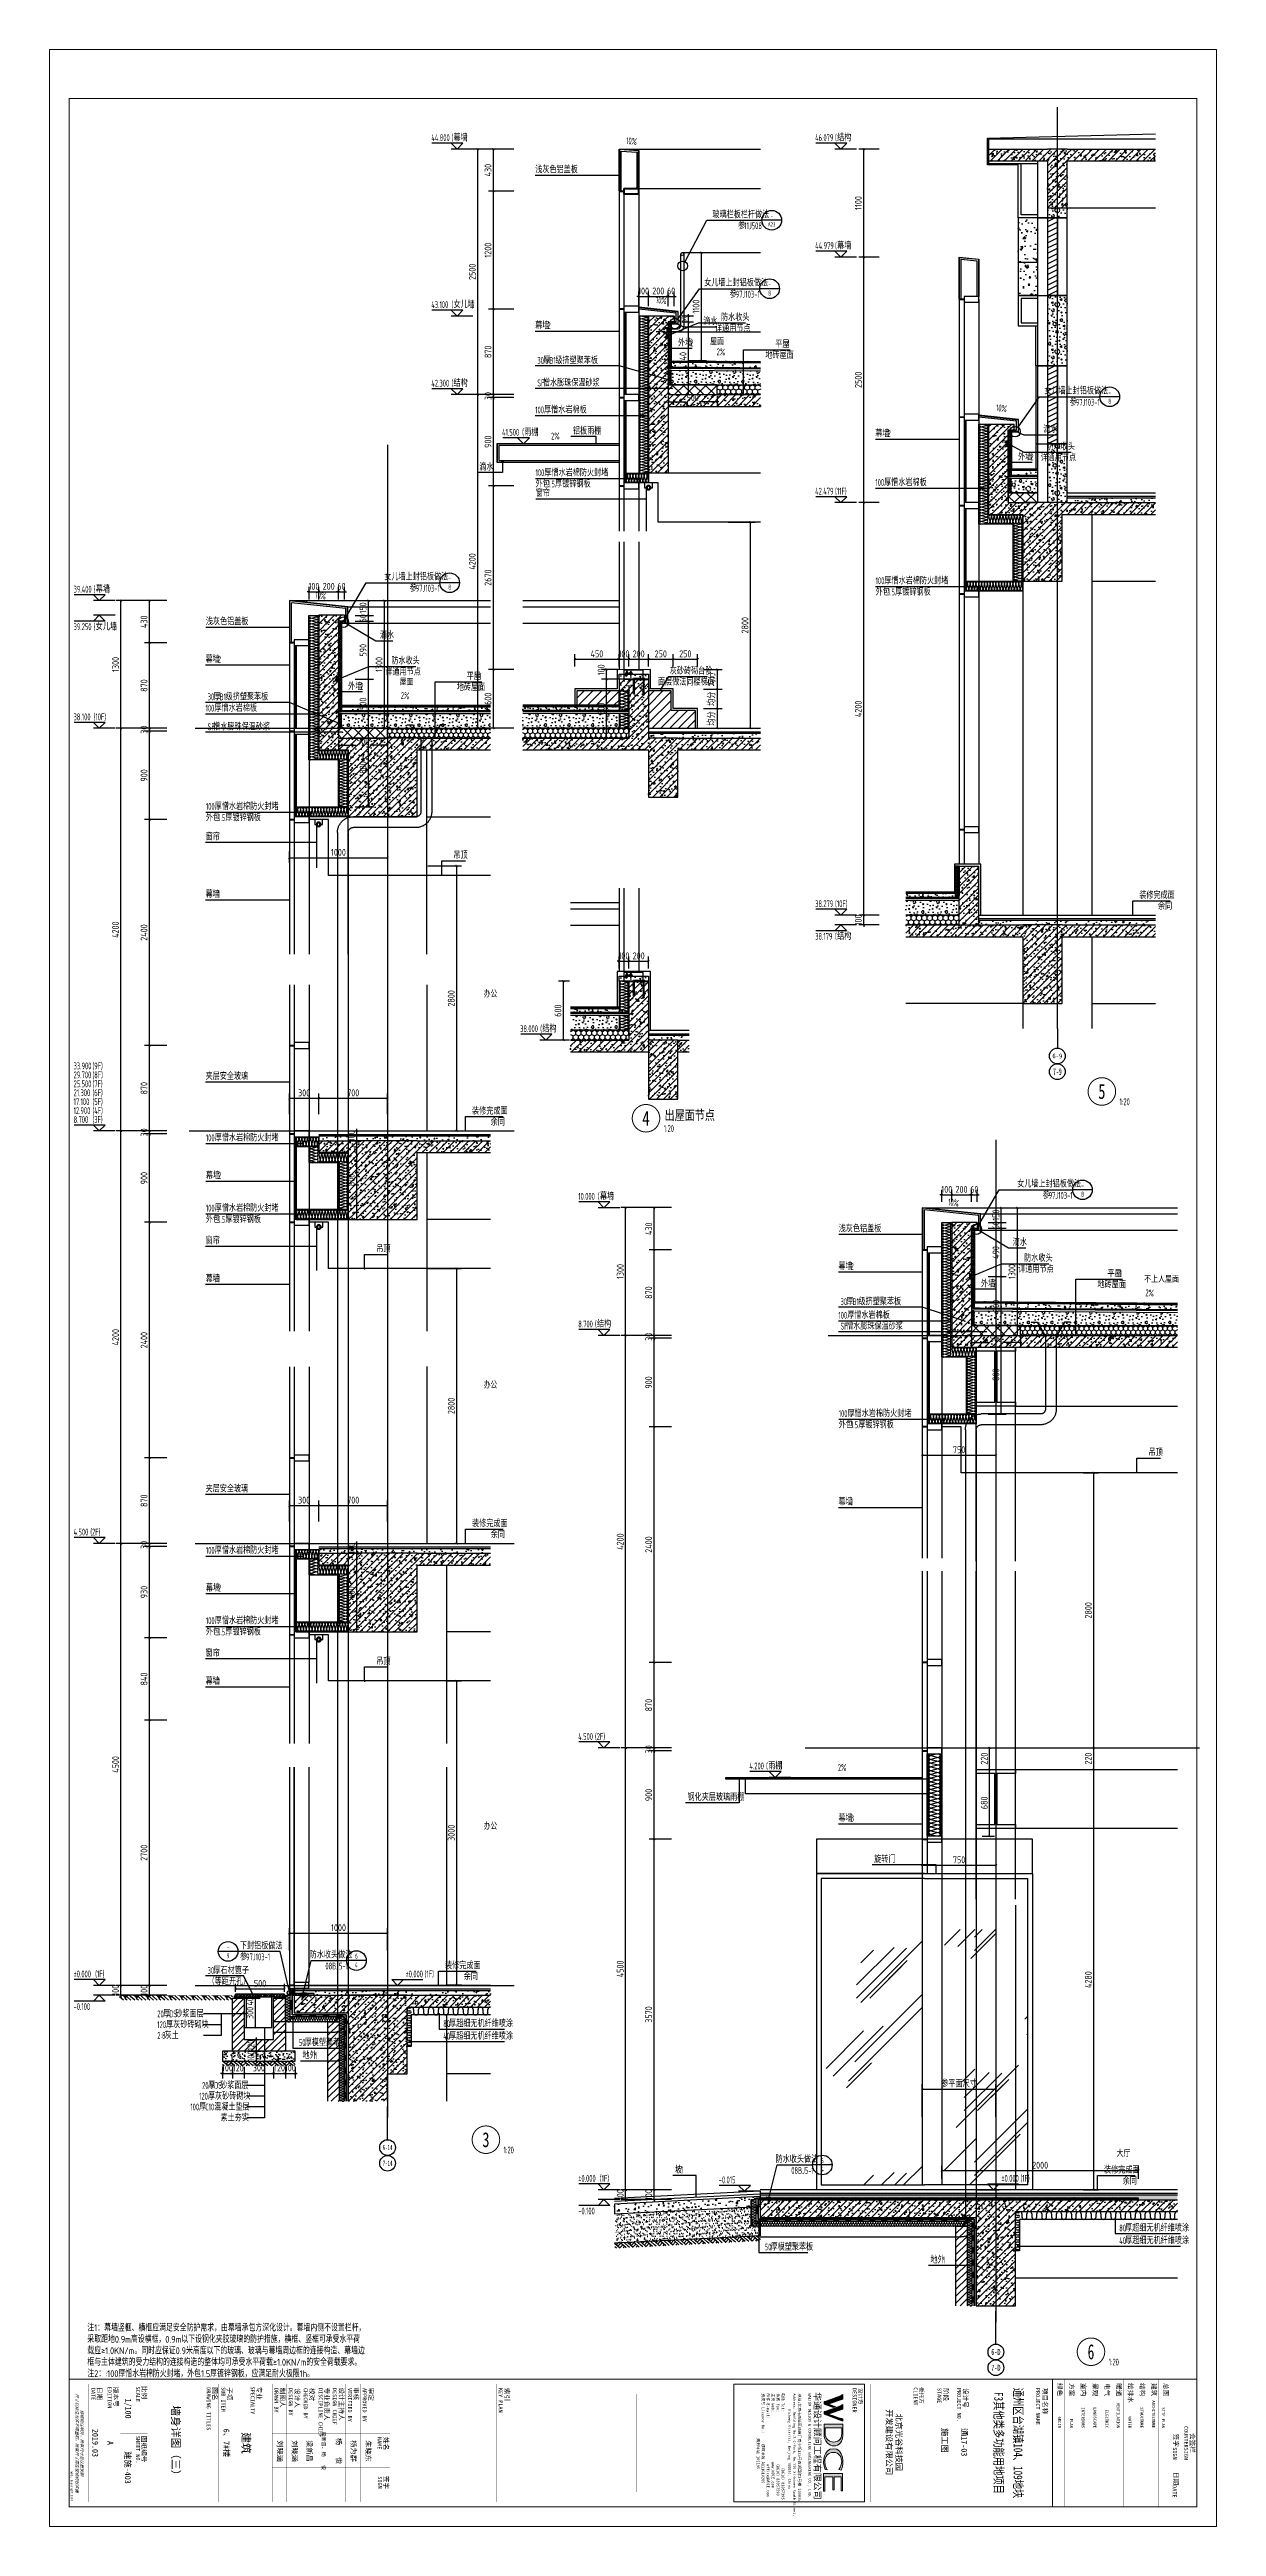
# Paper-space layout '墙身3' of a CAD drawing. Extents: x 0 to 594, y 0 to 1261.
# The model-space entities are those that its viewports show. They can reach past a viewport. Long polylines and large blocks are cut down to what shows.
import ezdxf
from ezdxf.enums import TextEntityAlignment as Align

# ---------------------------------------------------------------- set-up
doc = ezdxf.new("R2010")
doc.units = 0
doc.header["$LTSCALE"] = 1000
doc.header["$MEASUREMENT"] = 0
for name, pattern in [('DASH', [0.35, 0.25, -0.1]), ('DOTE', [2.42, 2, -0.2, 0.02, -0.2]), ('HIDDEN', [9.525, 6.35, -3.175])]:
    doc.linetypes.add(name, pattern=pattern)
for name, color, linetype in [('00-图签', 7, 'Continuous'), ('00-图签签名_10', 10, 'Continuous'), ('01-标注_尺寸', 124, 'Continuous'), ('01-标注_标高', 200, 'Continuous'), ('01-标注_符号', 200, 'Continuous'), ('01-标注_轴线坐标', 132, 'Continuous'), ('02-TEXT_房间', 7, 'Continuous'), ('02-TEXT_标注', 130, 'Continuous'), ('02-TEXT_轴号', 7, 'Continuous'), ('05-填充_156', 156, 'Continuous'), ('05-填充_天正', 26, 'Continuous'), ('A-0-房间名称', 7, 'Continuous'), ('A-C_玻璃幕墙', 140, 'Continuous'), ('A-C_窗', 140, 'Continuous'), ('A-D-玻璃剖线', 130, 'Continuous'), ('A-D-金属剖线', 200, 'Continuous'), ('A-D-金属看线', 205, 'Continuous'), ('A-D_龙骨', 131, 'Continuous'), ('A-E_栏杆', 232, 'Continuous'), ('A-O_屋面', 201, 'Continuous'), ('A-O_防水层', 222, 'Continuous'), ('A-STR-面层', 191, 'Continuous'), ('A-SUR_保温', 222, 'Continuous'), ('A-SUR_看线', 231, 'Continuous'), ('A-SUR_面层', 191, 'Continuous'), ('A-TECH_结构', 21, 'Continuous'), ('A-金属背板', 30, 'Continuous'), ('A_AXIS-轴线', 36, 'DOTE'), ('A_STR-砌块墙', 121, 'Continuous'), ('A_STR-砼墙', 51, 'Continuous'), ('A_STR-砼柱', 51, 'Continuous'), ('AXIS_TEXT', 7, 'Continuous'), ('D_玻璃', 152, 'Continuous'), ('D_石材', 111, 'Continuous'), ('D_石材E', 114, 'Continuous'), ('D_铝板', 181, 'Continuous'), ('I-E-家具_活动', 201, 'DASH'), ('构造物', 145, 'Continuous'), ('钢龙骨', 173, 'Continuous')]:
    doc.layers.add(name, color=color, linetype=linetype)
doc.styles.add('_TCH_AXIS', font='STXIHEI.TTF', dxfattribs={"width": 0.75})
doc.styles.add('_TCH_DIM', font='ROS1', dxfattribs={"width": 0.8, "bigfont": 'JD'})
doc.styles.add('_TCH_DIM_T3', font='ROS1', dxfattribs={"width": 0.8, "bigfont": 'JD'})
doc.styles.add('_TCH_LABEL', font='STXIHEI.TTF', dxfattribs={"width": 0.75})
doc.styles.add('_TCH_SPACE', font='STXIHEI.TTF', dxfattribs={"width": 0.75, "height": 5})
doc.styles.add('COMPLEX', font='COMPLEX')
doc.styles.get("Standard").update_dxf_attribs({"font": 'gbenor.shx', "bigfont": 'gbcbig.shx'})
doc.styles.add('华文细黑', font='STXIHEI.TTF', dxfattribs={"height": 10})
doc.styles.add('图签信息$0$hwxh', font='STXIHEI.TTF')
doc.styles.add('图签信息$0$华文细黑', font='STXIHEI.TTF', dxfattribs={"height": 10})
doc.dimstyles.new('_TCH_ARCH&&20', dxfattribs={"dimtxt": 70, "dimasz": 20, "dimexe": 50, "dimexo": 60, "dimgap": 20, "dimtad": 1, "dimdec": 0, "dimzin": 0, "dimdsep": 46, "dimtxsty": '_TCH_DIM_T3', "dimblk": 'ARCHTICK', "dimcen": 0.09, "dimclrt": 4, "dimazin": 2, "dimtfac": 1, "dimtdec": 0, "dimtix": 1, "dimtmove": 2, "dimatfit": 3, "dimfxl": 0, "dimtolj": 1, "dimtzin": 0, "dimarcsym": 0})
pattern_1 = [(50, (0, 0), (143.452037, -12.550427), [15, -165]), (355, (0, 0), (-27.750267, 150.438427), [12, -132]), (100.4514, (11.95, -1.05), (115.701876, 137.88791), [12.74804, -140.22842]), (46.1842, (0, 40), (213.44821, -33.1038), [22.5, -247.5]), (96.6356, (17.79, 37.24), (186.93254, 194.82357), [19.12206, -210.3426]), (351.1842, (0, 40), (186.93239, 194.82372), [18, -198]), (21, (20, 30), (119.38141, -80.523778), [15, -165]), (326, (20, 30), (48.663066, 145.03001), [12, -132]), (71.4514, (29.95, 23.29), (168.044526, 64.5061), [12.74804, -140.22842]), (37.5, (0, 0), (2.431971, 66.578771), [0, -130.4, 0, -134, 0, -132.5]), (7.5, (0, 0), (52.613907, 78.882342), [0, -76.4, 0, -127.4, 0, -50.5]), (327.5, (-44.6, 0), (106.764487, -4.5109743), [0, -50, 0, -156, 0, -207]), (317.5, (-64.6, 0), (116.637234, 20.020996), [0, -65, 0, -103.6, 0, -147])]
pattern_2 = [(45, (0, 0), (-35.355339, 35.355339), []), (50, (0, 0), (143.452037, -12.550427), [15, -165]), (355, (0, 0), (-27.750267, 150.438427), [12, -132]), (100.4514, (11.95, -1.05), (115.701876, 137.88791), [12.74804, -140.22842]), (46.1842, (0, 40), (213.44821, -33.1038), [22.5, -247.5]), (96.6356, (17.79, 37.24), (186.93254, 194.82357), [19.12206, -210.3426]), (351.1842, (0, 40), (186.93239, 194.82372), [18, -198]), (21, (20, 30), (119.38141, -80.523778), [15, -165]), (326, (20, 30), (48.663066, 145.03001), [12, -132]), (71.4514, (29.95, 23.29), (168.044526, 64.5061), [12.74804, -140.22842]), (37.5, (0, 0), (2.431971, 66.578771), [0, -130.4, 0, -134, 0, -132.5]), (7.5, (0, 0), (52.613907, 78.882342), [0, -76.4, 0, -127.4, 0, -50.5]), (327.5, (-44.6, 0), (106.764487, -4.5109743), [0, -50, 0, -156, 0, -207]), (317.5, (-64.6, 0), (116.637234, 20.020996), [0, -65, 0, -103.6, 0, -147])]
pattern_3 = [(45, (0, 35.9), (-35.3554, 35.3554), [])]
pattern_4 = [(45, (4697.017, 670), (-17.96051, 17.96051), []), (45, (4714.977, 670), (-17.96051, 17.96051), [12.7, -6.35])]
pattern_5 = [(0, (70.8, -73.2), (120, 240), [0, -240]), (0, (-69.6, -105.6), (120, 240), [0, -240]), (0, (8.4, -108), (120, 240), [0, -240]), (0, (93.6, -37.2), (120, 240), [0, -240]), (0, (-6, -120), (120, 240), [0, -240]), (0, (117.6, 114), (120, 240), [0, -240]), (0, (44.4, 94.8), (120, 240), [0, -240]), (0, (82.8, 64.8), (120, 240), [0, -240]), (0, (-112.8, 60), (120, 240), [0, -240]), (0, (4.8, 49.2), (120, 240), [0, -240]), (0, (-40.8, -12), (120, 240), [0, -240]), (0, (-38.4, -102), (120, 240), [0, -240]), (0, (51.6, -111.6), (120, 240), [0, -240]), (0, (117.6, -6), (120, 240), [0, -240]), (0, (-106.8, -43.2), (120, 240), [0, -240]), (0, (-86.4, -2.4), (120, 240), [0, -240]), (0, (7.2, -19.2), (120, 240), [0, -240]), (0, (-26.4, -54), (120, 240), [0, -240]), (0, (-45.6, 25.2), (120, 240), [0, -240]), (0, (-15.6, 115.2), (120, 240), [0, -240]), (0, (-97.2, -93.6), (120, 240), [0, -240]), (0, (34.8, 66), (120, 240), [0, -240]), (0, (-76.8, 69.6), (120, 240), [0, -240]), (0, (-96, 100.8), (120, 240), [0, -240]), (130.601294, (102.857, 38.857), (-599.99999337, 720.00000315), [10.53662, -4414.8444]), (18.434949, (85.714, 43.43), (599.9999978, 239.9999982), [10.8421, -1507.05116]), (90, (85.71, 33.14), (120, 240), [10.28571, -469.71426]), (161.565051, (96, 29.714), (-600.000003, 239.999982), [10.8421, -1507.05116]), (53.130102, (96, 29.714), (120, 240), [11.42857, -1188.5714]), (135, (105.14, -92.57), (-120.000015, 239.999984), [9.69746, -669.12504]), (45, (91.43, -92.57), (120, 239.999999), [9.69746, -669.12504]), (135, (98.286, -99.43), (-120.000015, 239.999984), [9.69746, -669.12504]), (45, (98.286, -99.43), (120, 239.999999), [9.69746, -669.12504]), (116.56505, (-10.29, 68.57), (-2e-05, 479.99999), [12.77753, -255.5506]), (180, (-16, 80), (-120, 240), [13.71429, -226.2857]), (63.43495, (-35.43, 68.57), (1e-06, 480), [12.77753, -255.5506]), (116.56505, (-29.71, 57.14), (-2e-05, 479.99999), [12.77753, -255.5506]), (0, (-29.71, 57.14), (120, 240), [13.71429, -226.2857]), (63.43495, (-16, 57.14), (1e-06, 480), [12.77753, -255.5506]), (107.102728, (80, -12.571), (-359.99998624, 1200.00000194), [15.54454, -6513.161]), (143.972626, (75.429, 2.286), (-2279.9999711, 1679.9999981), [15.54454, -3248.808]), (180, (62.86, 11.43), (-120, 240), [14.85714, -225.14284]), (36.0273733, (35.429, 2.286), (2279.99998315, 1679.9999819), [15.54454, -3248.808]), (71.565051, (30.857, -11.43), (360.000002, 1199.999998), [14.45613, -1503.43712]), (107.102728, (35.429, -26.286), (-359.99998624, 1200.00000194), [15.54454, -6513.161]), (143.972626, (48, -35.429), (-2279.9999711, 1679.9999981), [15.54454, -3248.808]), (0, (48, -35.43), (120, 240), [14.85714, -225.14284]), (36.0273733, (62.857, -35.429), (2279.99998315, 1679.9999819), [15.54454, -3248.808]), (71.565051, (75.43, -26.286), (360.000002, 1199.999998), [14.45613, -1503.43712]), (150.255118, (82.286, 99.43), (-360.0000009, 239.999997), [9.21401, -1925.72784]), (90, (74.29, 94.86), (120, 240), [9.14286, -470.8571]), (29.744881, (74.286, 94.857), (360.0000002, 239.9999989), [9.21401, -1925.72784]), (116.56505, (26.29, -70.86), (-2e-05, 479.99999), [12.77753, -255.5506]), (168.690067, (20.571, -59.429), (-1080.0000008, 239.999994), [11.6549, -2435.8742]), (41.185925, (0, -65.143), (2999.99998182, 2639.99997692), [12.14874, -5090.3208]), (90, (0, -76.57), (120, 240), [11.42857, -468.5714]), (138.814074, (9.143, -84.571), (-2999.99994668, 2640.0000168), [12.14874, -5090.3208]), (16.6992442, (9.143, -84.571), (3959.9999702, 1199.99998743), [11.93178, -4999.415]), (60.945396, (20.571, -81.143), (119.99999968, 239.99999788), [11.76643, -4930.1358]), (109.983106, (-74.286, 29.714), (-600.00000226, 1679.99999555), [13.3768, -5604.879]), (155.556045, (-78.857, 42.286), (-1560.00000595, 719.99998504), [13.8092, -5786.0526]), (24.4439547, (-104, 42.286), (1560.00000078, 719.99999654), [13.8092, -5786.0526]), (70.0168934, (-108.571, 29.714), (600.0000018, 1679.99999583), [13.3768, -5604.879]), (109.983106, (-104, 17.143), (-600.00000226, 1679.99999555), [13.3768, -5604.879]), (160.016893, (-91.429, 12.571), (-600.0000004, 239.9999891), [13.3768, -2795.751]), (19.9831065, (-91.429, 12.571), (599.9999967, 239.9999996), [13.3768, -2795.751]), (70.0168934, (-78.857, 17.143), (600.0000018, 1679.99999583), [13.3768, -5604.879]), (122.005383, (14.857, 8), (-120.0000161, 239.9999877), [10.78169, -2253.3736]), (18.434949, (-1.143, 13.714), (599.9999978, 239.9999982), [10.8421, -1507.05116]), (90, (-1.14, 3.43), (120, 240), [10.28571, -469.71426]), (161.565051, (9.143, 0), (-600.000003, 239.999982), [10.8421, -1507.05116]), (54.4623222, (9.143, 0), (839.9999988, 1199.9999982), [9.83123, -4119.2846]), (116.56505, (-54.86, -50.29), (-2e-05, 479.99999), [12.77753, -255.5506]), (180, (-60.57, -38.86), (-120, 240), [12.57143, -227.42856]), (59.0362434, (-80, -50.286), (120.0000004, 239.9999988), [13.32789, -2785.5288]), (120.963756, (-73.143, -61.714), (-120.0000164, 239.999989), [13.32789, -2785.5288]), (0, (-73.14, -61.71), (120, 240), [12.57143, -227.42856]), (63.43495, (-60.57, -61.71), (1e-06, 480), [12.77753, -255.5506])]

psp = doc.layouts.new('墙身3')

# ---------------------------------------------------------------- texts
at = {"color": 2, "attachment_point": 5, "rotation": 270, "style": '华文细黑'}
for s, width, gutter_width, insert, char_height in [('1/100', 22.976, 11, (39.7, 60, -20), 3), ('墙身详图（三）', 57.196, 11, (64, 42.5), 4), ('建施-403', 31.855, 11, (39.7, 30), 3), ('6、7#楼', 31.63, 1750, (89.9, 42.5, -20), 3)]:
    psp.add_mtext_dynamic_manual_height_columns(s, width=width, gutter_width=gutter_width, heights=[0], dxfattribs=dict(at, insert=insert, char_height=char_height))
at = {"color": 3, "insert": (99.8, 42.5, -20), "char_height": 4, "attachment_point": 5, "rotation": 270, "style": '华文细黑'}
psp.add_mtext_dynamic_manual_height_columns('建筑', width=36.921, gutter_width=1750, heights=[0], dxfattribs=at)

msp = doc.modelspace()

# ---------------------------------------------------------------- texts
at = {"layer": '01-标注_符号', "color": 7, "style": '_TCH_LABEL', "width": 0.75}
msp.add_text('出屋面节点', height=100, dxfattribs=at).set_placement((372857, -195034.2))
at = {"layer": '02-TEXT_房间'}
for p in [(371017.4, -193785.5), (371017.4, -197767.7), (371017.4, -202259.6)]:
    msp.add_text('办公', height=67.52, dxfattribs=at).set_placement(p)
at = {"layer": '02-TEXT_标注', "style": '_TCH_DIM'}
for s, height, width, p in [('44.800', 70, 0.64, (370482.1, -185067.3)), ('(', 70, 0.64, (370686.7, -185067.3)), ('幕墙', 69.46, 0.8, (370707.6, -185067.3)), (')', 70, 0.64, (370831.7, -185067.3)), ('46.079', 70, 0.64, (374389.6, -185067.3)), ('(', 70, 0.64, (374592.5, -185067.3)), ('结构', 69.46, 0.8, (374613.4, -185067.3)), (')', 70, 0.64, (374737.6, -185067.3)), ('44.979', 70, 0.64, (374389.6, -186167.3)), ('(', 70, 0.64, (374592.5, -186167.3)), ('幕墙', 69.46, 0.8, (374613.4, -186167.3)), (')', 70, 0.64, (374737.6, -186167.3)), ('43.100', 70, 0.64, (370482.1, -186767.2)), ('(', 70, 0.64, (370686.7, -186767.2)), ('女儿墙', 69.46, 0.8, (370707.6, -186767.2)), (')', 70, 0.64, (370893.8, -186767.2)), ('外墙', 69.46, 0.8, (372993.5, -187157.3)), ('2', 70, 0.64, (373117.7, -187157.3)), ('平屋', 69.46, 0.8, (373983.6, -187170.7)), ('1', 70, 0.64, (374107.7, -187170.7)), ('30', 70, 0.64, (371561.5, -187335.6)), ('厚', 69.5, 0.8, (371621.2, -187335.6)), ('B1', 70, 0.64, (371683.3, -187335.6)), ('级挤塑聚苯板', 69.46, 0.8, (371744.5, -187335.6)), ('地砖屋面', 69.46, 0.8, (373882.5, -187282.7)), ('42.300', 70, 0.64, (370482.1, -187567.3)), ('(', 70, 0.64, (370686.7, -187567.3)), ('结构', 69.46, 0.8, (370707.6, -187567.3)), (')', 70, 0.64, (370831.7, -187567.3)), ('SF', 70, 0.64, (371561.5, -187564.2)), ('憎水膨珠保温砂浆', 69.46, 0.8, (371618.2, -187564.2)), ('41.500', 70, 0.64, (371202.5, -188067.3)), ('(', 70, 0.64, (371407.2, -188067.3)), ('雨棚', 69.46, 0.8, (371428.1, -188067.3)), (')', 70, 0.64, (371552.2, -188067.3)), ('铝板雨棚', 69.46, 0.8, (371923.7, -188054)), ('幕墙', 69.46, 0.8, (375002.5, -188079.9)), ('2', 70, 0.64, (375126.7, -188079.9)), ('滴水', 69.46, 0.8, (370969.8, -188421.4)), ('窗帘', 69.46, 0.8, (371545.2, -188687.4)), ('42.479', 70, 0.64, (374389.6, -188667.3)), ('(11F)', 70, 0.64, (374592.5, -188667.3)), ('100', 70, 0.64, (375002.5, -188578.1)), ('厚憎水岩棉板', 69.46, 0.8, (375092.1, -188578.1)), ('39.400', 70, 0.64, (366839.9, -189664.9)), ('(', 70, 0.64, (367044.5, -189664.9)), ('幕墙', 69.46, 0.8, (367065.5, -189664.9)), (')', 70, 0.64, (367189.6, -189664.9)), ('100', 70, 0.64, (375005.2, -189578.8)), ('外包', 69.46, 0.8, (375005.2, -189693.6)), ('厚憎水岩棉防火封堵', 69.46, 0.8, (375094.8, -189578.8)), ('1.5', 70, 0.64, (375129.3, -189693.6)), ('厚镀锌钢板', 69.46, 0.8, (375204, -189693.6)), ('39.250', 70, 0.64, (366839.9, -190046.9)), ('(', 70, 0.64, (367044.5, -190046.9)), ('女儿墙', 69.46, 0.8, (367065.5, -190046.9)), (')', 70, 0.64, (367251.7, -190046.9)), ('外墙', 69.46, 0.8, (369635, -190655.2)), ('2', 70, 0.64, (369759.2, -190655.2)), ('面层做法同楼梯间', 69.46, 0.8, (372789.5, -190609.6)), ('灰砂砖砌台阶', 69.46, 0.8, (372909.8, -190497.6)), ('38.100', 70, 0.64, (366839.9, -190964.9)), ('(10F)', 70, 0.64, (367044.5, -190964.9)), ('30', 70, 0.64, (368205.1, -190760.9)), ('厚', 69.5, 0.8, (368264.8, -190760.9)), ('B1', 70, 0.64, (368326.9, -190760.9)), ('级挤塑聚苯板', 69.46, 0.8, (368388.1, -190760.9)), ('SF', 70, 0.64, (368205.1, -191065.8)), ('憎水膨珠保温砂浆', 69.46, 0.8, (368261.8, -191065.8)), ('吊顶', 69.46, 0.8, (370707.2, -192374.4)), ('幕墙', 69.46, 0.8, (368183.9, -192772.1)), ('1', 70, 0.64, (368308.1, -192772.1)), ('38.279', 70, 0.64, (374389.6, -192867.3)), ('(10F)', 70, 0.64, (374592.5, -192867.3)), ('38.179', 70, 0.64, (374389.6, -193199.3)), ('(', 70, 0.64, (374592.5, -193199.3)), ('结构', 69.46, 0.8, (374613.4, -193199.3)), (')', 70, 0.64, (374737.6, -193199.3)), ('38.000', 70, 0.64, (371386.1, -194139.9)), ('(', 70, 0.64, (371590.7, -194139.9)), ('结构', 69.46, 0.8, (371611.6, -194139.9)), (')', 70, 0.64, (371735.7, -194139.9)), ('(9F)', 70, 0.64, (367032.5, -194518.9)), ('33.900', 70, 0.64, (366839.9, -194518.9)), ('29.700', 70, 0.64, (366839.9, -194609.9)), ('25.500', 70, 0.64, (366839.9, -194700.9)), ('(8F)', 70, 0.64, (367032.5, -194609.9)), ('(7F)', 70, 0.64, (367032.5, -194700.9)), ('夹层安全玻璃', 69.46, 0.8, (368184.1, -194624.5)), ('17.100', 70, 0.64, (366839.9, -194882.9)), ('12.900', 70, 0.64, (366839.9, -194973.9)), ('21.300', 70, 0.64, (366839.9, -194791.9)), ('(6F)', 70, 0.64, (367032.5, -194791.9)), ('(5F)', 70, 0.64, (367032.5, -194882.9)), ('(4F)', 70, 0.64, (367032.5, -194973.9)), ('1:20', 70, 0.64, (377488.5, -194884)), ('8.700', 70, 0.64, (366839.9, -195064.9)), ('(3F)', 70, 0.64, (367032.5, -195064.9)), ('1:20', 70, 0.64, (372847.7, -195156.8)), ('10.000', 70, 0.64, (371977.9, -195846.5)), ('(', 70, 0.64, (372177.4, -195846.5)), ('幕墙', 69.46, 0.8, (372198.3, -195846.5)), (')', 70, 0.64, (372322.4, -195846.5)), ('幕墙', 69.46, 0.8, (368184.1, -196686.2)), ('1', 70, 0.64, (368308.2, -196686.2)), ('外墙', 69.46, 0.8, (376078, -196736.8)), ('2', 70, 0.64, (376202.2, -196736.8)), ('地砖屋面', 69.46, 0.8, (377264.4, -196746.3)), ('平屋', 69.46, 0.8, (377365.5, -196634.3)), ('1', 70, 0.64, (377489.6, -196634.3)), ('30', 70, 0.64, (374648.1, -196918.8)), ('厚', 69.5, 0.8, (374707.8, -196918.8)), ('B1', 70, 0.64, (374769.9, -196918.8)), ('级挤塑聚苯板', 69.46, 0.8, (374831.1, -196918.8)), ('8.700', 70, 0.64, (371977.9, -197146.5)), ('(', 70, 0.64, (372148.2, -197146.5)), ('结构', 69.46, 0.8, (372169.1, -197146.5)), (')', 70, 0.64, (372293.2, -197146.5)), ('SF', 70, 0.64, (374648.1, -197168.7)), ('憎水膨珠保温砂浆', 69.46, 0.8, (374704.8, -197168.7)), ('吊顶', 69.46, 0.8, (377784, -198456)), ('夹层安全玻璃', 69.46, 0.8, (368184.1, -198824.5)), ('幕墙', 69.46, 0.8, (374627.2, -198957.9)), ('1', 70, 0.64, (374751.4, -198957.9)), ('4.500', 70, 0.64, (366839.9, -199264.9)), ('(2F)', 70, 0.64, (367010.2, -199264.9)), ('幕墙', 69.46, 0.8, (368184.1, -200784.4)), ('1', 70, 0.64, (368308.2, -200784.4)), ('4.500', 70, 0.64, (371977.9, -201346.5)), ('(2F)', 70, 0.64, (372148.2, -201346.5)), ('4.200', 70, 0.64, (373720.2, -201646.5)), ('(', 70, 0.64, (373890.5, -201646.5)), ('雨棚', 69.46, 0.8, (373911.4, -201646.5)), (')', 70, 0.64, (374035.6, -201646.5)), ('钢化夹层玻璃雨棚', 69.46, 0.8, (373090.4, -201965)), ('幕墙', 69.46, 0.8, (374627.2, -202178.3)), ('3', 70, 0.64, (374751.4, -202178.3)), ('旋转门', 69.46, 0.8, (374990.1, -202597.3)), ('%%P0.000', 70, 0.64, (366839.9, -203764.4)), ('(1F)', 70, 0.64, (367060, -203764.4)), ('-0.100', 70, 0.64, (366839.9, -204096.6)), ('1:20', 70, 0.64, (371218, -205556.9)), ('%%P0.000', 70, 0.64, (371977.9, -205846)), ('(1F)', 70, 0.64, (372198, -205846)), ('-0.100', 70, 0.64, (371977.9, -206178.2)), ('1:20', 70, 0.64, (377377.7, -207716))]:
    msp.add_text(s, height=height, dxfattribs=dict(at, width=width)).set_placement(p)
at = {"layer": '02-TEXT_标注', "style": '_TCH_DIM', "width": 0.64}
for rotation, p in [(359.23227, (373386.5, -187247.9)), (1.85397, (371702.4, -188106.7)), (357.29278, (370170.2, -190746.5)), (357.29278, (377750.1, -196828)), (1.85397, (374622.4, -201664.2))]:
    msp.add_text('2%', height=70, rotation=rotation, dxfattribs=at).set_placement(p)
at = {"layer": '02-TEXT_标注', "style": '_TCH_LABEL'}
for s, height, width, p, p2 in [('5', 151.6, 0.859223, (377272.3, -194819.8), (377344.7, -194819.8)), ('4', 149.6, 0.91968, (372629.4, -195091.6), (372705.9, -195091.6)), ('3', 151.5, 0.860171, (371001.7, -205492.6), (371074.2, -205492.6)), ('6', 153.7, 0.792215, (377163.8, -207652.8), (377231.6, -207652.8))]:
    msp.add_text(s, height=height, dxfattribs=dict(at, width=width)).set_placement(p, p2, align=Align.FIT)
at = {"layer": '02-TEXT_轴号', "style": '_TCH_AXIS'}
for s, height, width, p, p2 in [('7-9', 68.35, 0.897837, (376811, -194576.7), (376899.7, -194576.7)), ('6-14', 52.38, 0.944012, (369987, -205523.1), (370086, -205523.1)), ('7-14', 52.49, 0.941528, (369987, -205683.1), (370085.9, -205683.1)), ('6-D', 62.04, 0.918388, (376183.1, -207609.5), (376276.3, -207609.5)), ('7-D', 61.15, 0.937735, (376182.8, -207769), (376276.6, -207769))]:
    msp.add_text(s, height=height, dxfattribs=dict(at, width=width)).set_placement(p, p2, align=Align.FIT)
at = {"layer": 'A-0-房间名称', "style": '_TCH_SPACE', "width": 0.8}
for s, p in [('屋面', (373320.5, -187135.3)), ('屋面', (370158.9, -190601.3)), ('不上人屋面', (377738.8, -196682.9)), ('大厅', (377457.9, -205583.7))]:
    msp.add_text(s, height=63.25, dxfattribs=at).set_placement(p)

# ---------------------------------------------------------------- blocks, each defined once
blk = doc.blocks.new('图签信息$0$WDCE Copyright200X')
at = {"const_width": 0.016}
blk.add_lwpolyline([(-10.6, 1.3, 1), (-11.4, 1.3, 1)], format="xyb", close=True, dxfattribs=at)
at = {"style": '图签信息$0$华文细黑'}
for s, p in [('WDCE ', (-11.5, 0.5)), ('     Copyright ', (-3.5, 0.5))]:
    blk.add_text(s, height=1, dxfattribs=at).set_placement(p, align=Align.BOTTOM_RIGHT)
blk.add_text('c', height=0.6, dxfattribs=at).set_placement((-11, 1.3), align=Align.MIDDLE_CENTER)
blk.add_attdef('200X', text='', height=1, dxfattribs=at).set_placement((-0.5, 0.5), align=Align.BOTTOM_RIGHT)
blk = doc.blocks.new('图签信息$0$logo2')
h = blk.add_hatch(color=7)
h.paths.add_polyline_path([(19.02, -7.36), (15.84, -7.36), (15.84, -3.97), (18.97, -3.97), (18.97, -4.24), (16.46, -4.24), (16.46, -5.45), (18.81, -5.45), (18.81, -5.69), (16.47, -5.69), (16.47, -7.12), (19.02, -7.12)])
edge = h.paths.add_edge_path()
edge.add_spline(control_points=[(15.26, -4.21), (15.26, -4.21), (15.13, -4.65), (15.13, -4.65), (15.13, -4.65), (14.62, -4.1), (13.73, -4.1), (13.04, -4.1), (12.07, -4.54), (12.08, -5.62), (12.08, -6.49), (12.77, -7.16), (13.73, -7.17), (14.66, -7.17), (15.23, -6.68), (15.23, -6.68), (15.23, -6.68), (15.16, -7.11), (15.16, -7.11), (13.63, -7.7), (11.42, -7.29), (11.41, -5.64), (11.4, -3.72), (14.16, -3.66), (15.26, -4.21)], knot_values=[0, 0, 0, 0, 1, 1, 1, 2, 2, 2, 3, 3, 3, 4, 4, 4, 5, 5, 5, 6, 6, 6, 7, 7, 7, 8, 8, 8, 8], degree=3, periodic=0)
edge = h.paths.add_edge_path(flags=16)
edge.add_spline(control_points=[(10.23, -5.57), (10.23, -5.16), (10.12, -4.83), (9.9, -4.58), (9.63, -4.27), (9.23, -4.12), (8.69, -4.12), (8.69, -4.12), (7.64, -4.12), (7.64, -4.12), (7.64, -4.12), (7.64, -7.1), (7.64, -7.1), (7.64, -7.1), (8.66, -7.1), (8.66, -7.1), (9.13, -7.1), (9.52, -6.93), (9.82, -6.6), (10.09, -6.31), (10.23, -5.96), (10.23, -5.57)], knot_values=[0, 0, 0, 0, 1, 1, 1, 2, 2, 2, 3, 3, 3, 4, 4, 4, 5, 5, 5, 6, 6, 6, 7, 7, 7, 7], degree=3, periodic=0)
edge = h.paths.add_edge_path()
edge.add_spline(control_points=[(10.92, -5.51), (10.92, -5.96), (10.72, -6.37), (10.34, -6.72), (9.92, -7.1), (9.41, -7.29), (8.82, -7.29), (8.82, -7.29), (7.03, -7.29), (7.03, -7.29), (7.03, -7.29), (7.03, -3.92), (7.03, -3.92), (7.03, -3.92), (9.1, -3.92), (9.1, -3.92), (9.59, -3.92), (10.01, -4.06), (10.36, -4.34), (10.73, -4.64), (10.92, -5.03), (10.92, -5.51)], knot_values=[0, 0, 0, 0, 1, 1, 1, 2, 2, 2, 3, 3, 3, 4, 4, 4, 5, 5, 5, 6, 6, 6, 7, 7, 7, 7], degree=3, periodic=0)
at = {"lineweight": 0}
blk.add_lwpolyline([(19.02, -7.36), (15.84, -7.36), (15.84, -3.97), (18.97, -3.97), (18.97, -4.24), (16.46, -4.24), (16.46, -5.45), (18.81, -5.45), (18.81, -5.69), (16.47, -5.69), (16.47, -7.12), (19.02, -7.12), (19.02, -7.36)], dxfattribs=at)
for points, knots in [([(10.92, -5.51), (10.92, -5.96), (10.72, -6.37), (10.34, -6.72), (9.92, -7.1), (9.41, -7.29), (8.82, -7.29), (8.82, -7.29), (7.03, -7.29), (7.03, -7.29), (7.03, -7.29), (7.03, -3.92), (7.03, -3.92), (7.03, -3.92), (9.1, -3.92), (9.1, -3.92), (9.59, -3.92), (10.01, -4.06), (10.36, -4.34), (10.73, -4.64), (10.92, -5.03), (10.92, -5.51)], [0, 0, 0, 0, 1, 1, 1, 2, 2, 2, 3, 3, 3, 4, 4, 4, 5, 5, 5, 6, 6, 6, 7, 7, 7, 7]), ([(10.23, -5.57), (10.23, -5.16), (10.12, -4.83), (9.9, -4.58), (9.63, -4.27), (9.23, -4.12), (8.69, -4.12), (8.69, -4.12), (7.64, -4.12), (7.64, -4.12), (7.64, -4.12), (7.64, -7.1), (7.64, -7.1), (7.64, -7.1), (8.66, -7.1), (8.66, -7.1), (9.13, -7.1), (9.52, -6.93), (9.82, -6.6), (10.09, -6.31), (10.23, -5.96), (10.23, -5.57)], [0, 0, 0, 0, 1, 1, 1, 2, 2, 2, 3, 3, 3, 4, 4, 4, 5, 5, 5, 6, 6, 6, 7, 7, 7, 7]), ([(15.26, -4.21), (15.26, -4.21), (15.13, -4.65), (15.13, -4.65), (15.13, -4.65), (14.62, -4.1), (13.73, -4.1), (13.04, -4.1), (12.07, -4.54), (12.08, -5.62), (12.08, -6.49), (12.77, -7.16), (13.73, -7.17), (14.66, -7.17), (15.23, -6.68), (15.23, -6.68), (15.23, -6.68), (15.16, -7.11), (15.16, -7.11), (13.63, -7.7), (11.42, -7.29), (11.41, -5.64), (11.4, -3.72), (14.16, -3.66), (15.26, -4.21)], [0, 0, 0, 0, 1, 1, 1, 2, 2, 2, 3, 3, 3, 4, 4, 4, 5, 5, 5, 6, 6, 6, 7, 7, 7, 8, 8, 8, 8])]:
    blk.add_open_spline(points, degree=3, knots=knots, dxfattribs=at)
blk = doc.blocks.new('图签信息$0$logo1')
h = blk.add_hatch(color=8)
edge = h.paths.add_edge_path()
edge.add_spline(control_points=[(3.86, -5.21), (3.63, -5.88), (3.39, -6.56), (3.39, -6.56), (3.39, -6.56), (2.5, -3.91), (2.5, -3.91), (2.5, -3.91), (1.8, -3.91), (1.69, -3.91), (2.02, -4.39), (2.95, -7.27), (2.95, -7.27), (2.95, -7.27), (3.44, -7.27), (3.44, -7.27), (3.44, -7.27), (4.03, -5.66), (4.03, -5.66), (4.03, -5.66), (3.86, -5.21), (3.86, -5.21)], knot_values=[0, 0, 0, 0, 1, 1, 1, 2, 2, 2, 3, 3, 3, 4, 4, 4, 5, 5, 5, 6, 6, 6, 7, 7, 7, 7], degree=3, periodic=0)
h = blk.add_hatch(color=7)
edge = h.paths.add_edge_path()
edge.add_spline(control_points=[(6.04, -3.91), (6.09, -4.1), (5.2, -6.56), (5.2, -6.56), (5.2, -6.56), (4.3, -3.91), (4.3, -3.91), (4.3, -3.91), (3.6, -3.91), (3.49, -3.91), (3.82, -4.39), (4.75, -7.27), (4.75, -7.27), (4.75, -7.27), (5.24, -7.27), (5.24, -7.27), (5.24, -7.27), (6.33, -4.3), (6.33, -4.3), (6.33, -4.3), (6.48, -3.91), (6.48, -3.91), (6.48, -3.91), (6.21, -3.91), (6.04, -3.91)], knot_values=[0, 0, 0, 0, 1, 1, 1, 2, 2, 2, 3, 3, 3, 4, 4, 4, 5, 5, 5, 6, 6, 6, 7, 7, 7, 8, 8, 8, 8], degree=3, periodic=0)
at = {"color": 8, "lineweight": 0}
blk.add_open_spline([(3.86, -5.21), (3.63, -5.88), (3.39, -6.56), (3.39, -6.56), (3.39, -6.56), (2.5, -3.91), (2.5, -3.91), (2.5, -3.91), (1.8, -3.91), (1.69, -3.91), (2.02, -4.39), (2.95, -7.27), (2.95, -7.27), (2.95, -7.27), (3.44, -7.27), (3.44, -7.27), (3.44, -7.27), (4.03, -5.66), (4.03, -5.66), (4.03, -5.66), (3.86, -5.21), (3.86, -5.21)], degree=3, knots=[0, 0, 0, 0, 1, 1, 1, 2, 2, 2, 3, 3, 3, 4, 4, 4, 5, 5, 5, 6, 6, 6, 7, 7, 7, 7], dxfattribs=at)
at = {"lineweight": 0}
blk.add_open_spline([(6.04, -3.91), (6.09, -4.1), (5.2, -6.56), (5.2, -6.56), (5.2, -6.56), (4.3, -3.91), (4.3, -3.91), (4.3, -3.91), (3.6, -3.91), (3.49, -3.91), (3.82, -4.39), (4.75, -7.27), (4.75, -7.27), (4.75, -7.27), (5.24, -7.27), (5.24, -7.27), (5.24, -7.27), (6.33, -4.3), (6.33, -4.3), (6.33, -4.3), (6.48, -3.91), (6.48, -3.91), (6.48, -3.91), (6.21, -3.91), (6.04, -3.91)], degree=3, knots=[0, 0, 0, 0, 1, 1, 1, 2, 2, 2, 3, 3, 3, 4, 4, 4, 5, 5, 5, 6, 6, 6, 7, 7, 7, 8, 8, 8, 8], dxfattribs=at)
blk.add_blockref('图签信息$0$logo2', (0, 0))
blk = doc.blocks.new('图签信息$0$时间-logo')
at = {"layer": 'Defpoints', "lineweight": 0}
blk.add_lwpolyline([(0, -23.46), (-21.17, -23.46), (-21.17, 0), (0, 0), (0, -23.46)], dxfattribs=at)
blk.add_blockref('图签信息$0$logo1', (-20.97, 0))
at = {"style": '图签信息$0$hwxh'}
for s, height, p in [('华通设计顾问工程有限公司 ', 1.15, (-19.73, -9.05)), ('WALTON DESIGN & CONSULTING ENGINEERING CO., LTD.', 0.5, (-19.5, -10.1)), ('Address: Building No.3 C-Park, No.135 Xizhimen South Street, ', 0.47, (-19.48, -12.83)), ('地址:北京市西城区西直门南小街135号西派国际3号楼 100035', 0.5, (-19.48, -11.94)), ('Xicheng District, Beijing 100035, China ', 0.47, (-16.69, -13.72)), ('电话 Tel：                        （8610）83957395 ', 0.5, (-19.56, -14.91)), ('传真 Fax：                      （8610）83957590 ', 0.5, (-19.48, -15.8)), ('主页 Web：                      www.WDCE.com ', 0.5, (-19.48, -16.69)), ('邮件 E-mail：                    office@WDCE.com ', 0.5, (-19.48, -17.58)), ('资质号 Licence No.：    建筑甲级 A111010265 ', 0.5, (-19.48, -18.47)), ('   规划甲级 101195', 0.5, (-12.6, -19.36))]:
    blk.add_text(s, height=height, dxfattribs=at).set_placement(p)
blk = doc.blocks.new('图签信息')
at = {"const_width": 0.5}
for points in [[(-65, 574), (-65, 500.5), (0, 500.5), (0, 574)], [(-65, 0), (0, 0), (0, 500.5), (-65, 500.5)]]:
    blk.add_lwpolyline(points, close=True, dxfattribs=at)
at = {"const_width": 0.05}
for points in [[(-65, 566.5), (0, 566.5)], [(-65, 560.5), (0, 560.5)], [(-39.1, 566.5), (-39.1, 500.5)], [(-19.1, 566.5), (-19.1, 500.5)], [(-65, 554.5), (0, 554.5)], [(-65, 548.5), (0, 548.5)], [(-65, 542.5), (0, 542.5)], [(-65, 536.5), (0, 536.5)], [(-65, 530.5), (0, 530.5)], [(-65, 524.5), (0, 524.5)], [(-65, 518.5), (0, 518.5)], [(-65, 512.5), (0, 512.5)], [(-65, 512.5), (0, 512.5)], [(-65, 506.5), (0, 506.5)], [(-65, 500.5), (0, 500.5)], [(-62.5, 450.9), (-2.5, 450.9)], [(-62.5, 440.9), (-2.5, 440.9)], [(-2.5, 407.9), (-2.5, 436.1), (-62.5, 436.1), (-62.5, 407.9)], [(-62.5, 407.9), (-2.5, 407.9)], [(-62.5, 404.9), (-62.5, 227.8)], [(-62.5, 404.9), (-2.5, 404.9)], [(-62.5, 227.8), (-2.5, 227.8), (-2.5, 404.9)], [(-57.5, 338.4), (-7.5, 338.4)], [(-57.5, 288.8), (-7.5, 288.8)], [(-62.5, 227.8), (-2.5, 227.8)], [(-57.5, 234.9), (-7.5, 234.9)], [(-62.5, 217.7), (-2.5, 217.7)], [(-62.5, 103.3), (-2.5, 103.3), (-2.5, 163.3), (-62.5, 163.3), (-62.5, 103.3)], [(-62.5, 155.8), (-2.5, 155.8)], [(-37.5, 163.3), (-37.5, 103.3)], [(-20, 163.3), (-20, 103.3)], [(-62.5, 148.3), (-2.5, 148.3)], [(-62.5, 140.8), (-2.5, 140.8)], [(-62.5, 133.3), (-2.5, 133.3)], [(-62.5, 125.8), (-2.5, 125.8)], [(-62.5, 118.3), (-2.5, 118.3)], [(-62.5, 110.8), (-2.5, 110.8)], [(-62.5, 98.5), (-2.5, 98.5), (-2.5, 10), (-62.5, 10), (-62.5, 98.5)], [(-62.5, 83.5), (-2.5, 83.5)], [(-62.5, 76), (-2.5, 76)], [(-62.5, 40), (-2.5, 40)], [(-37.5, 40), (-37.5, 26)], [(-62.5, 26), (-2.5, 26)], [(-62.5, 18), (-2.5, 18)]]:
    blk.add_lwpolyline(points, dxfattribs=at)
at = {"ltscale": 0.001, "xscale": 2.834689937531525, "yscale": 2.834689937531525, "zscale": 2.834689937531525}
blk.add_blockref('图签信息$0$时间-logo', (-2.5, 404.9), dxfattribs=at)
blk.add_blockref('图签信息$0$WDCE Copyright200X', (-2.5, 0)).add_auto_attribs({'200X': '2007'})
at = {"style": '图签信息$0$华文细黑'}
for s, height, p in [('COUNTERSIGN', 2, (-32.5, 569.6)), ('会签栏', 2.4, (-32.5, 573))]:
    blk.add_text(s, height=height, dxfattribs=at).set_placement(p, align=Align.TOP_CENTER)
for s, height, p in [('总图', 2.4, (-63, 559.5)), ('签字', 2.4, (-37.2, 564.6)), ('SIGN', 2, (-30.3, 563.9)), ('日期', 2.4, (-17.8, 564.6)), ('DATE', 2, (-11, 563.7)), ('建筑', 2.4, (-63, 553.5)), ('结构', 2.4, (-63, 547.5)), ('给排水', 2.4, (-63, 541.5)), ('暖通', 2.4, (-63, 535.5)), ('电气', 2.4, (-63, 529.5)), ('景观', 2.4, (-63, 523.5)), ('室内', 2.4, (-63, 517.5)), ('绿色', 2.4, (-63, 505.5)), ('方案', 2.4, (-63, 511.5)), ('项目名称', 2.4, (-60.5, 498)), ('PROJECT NAME', 2, (-60.5, 494.1)), ('设计号', 2.4, (-60.5, 457.5)), ('PROJECT NO.', 2, (-60.5, 454)), ('STAGE', 2, (-60.5, 444)), ('阶段', 2.4, (-60.5, 447.5)), ('委托方', 2, (-60.9, 434.9)), ('CLIENT', 2, (-60.9, 431.9)), ('设计方', 2, (-60.5, 403.8)), ('DESIGNER', 2, (-60.5, 400.8)), ('索引', 2.4, (-60.5, 224.1)), ('KEY PLAN', 2, (-60.5, 220.7)), ('审定', 2.4, (-60.7, 154.8)), ('APPROVED BY', 2, (-60.5, 151.4)), ('姓名', 2.4, (-35.5, 162.5)), ('NAME', 2, (-35.5, 159)), ('签字', 2.4, (-15.8, 162.6)), ('SIGN', 2, (-15.5, 159.2)), ('审核', 2.4, (-61, 147.3)), ('设计主持人', 2.4, (-60.7, 139.8)), ('VERIFIED BY', 2, (-60.5, 143.9)), ('专业负责人', 2.4, (-60.7, 132.3)), ('DESIGN CHIEF', 2, (-60.5, 136.2)), ('DISCIPLINE CHIEF', 2, (-60.5, 129)), ('校对', 2.4, (-60.5, 124.8)), ('CHECKED BY', 2, (-60.5, 121.4)), ('设计人', 2.4, (-60.5, 117.3)), ('DESIGN BY', 2, (-60.5, 113.8)), ('制图人', 2.4, (-60.6, 109.8)), ('DRAWN BY', 2, (-60.5, 106.5)), ('SPECIALTY', 2, (-61.2, 94.4)), ('专业', 2.4, (-61.2, 97.9)), ('SUB ITEM', 2, (-60.9, 79.5)), ('子项', 2.4, (-60.9, 82.9)), ('图名', 2.4, (-60.9, 75.4)), ('DRAWING TITLES', 2, (-60.9, 72)), ('比例', 2.4, (-61.6, 39.4)), ('图纸编号', 2.4, (-36.1, 39.3)), ('SCALE', 2, (-61.2, 36)), ('版本号', 2.4, (-61, 25)), ('SHEET NO.', 2, (-36.1, 36)), ('EDITION', 2, (-61.1, 21.6)), ('日期', 2.4, (-61, 16.7)), ('DATE', 2, (-60.5, 13.3))]:
    blk.add_text(s, height=height, dxfattribs=at).set_placement(p, align=Align.TOP_LEFT)
for s, p in [('SITE PLAN', (-40.1, 557.7)), ('ARCHITECTURE', (-40.1, 552.7)), ('STRUCTURE', (-40.1, 546.7)), ('VENTILATION', (-40.1, 534.7)), ('WATER', (-40.1, 540.7)), ('LANDSCAPE', (-40.1, 522.9)), ('ELECTRIC', (-40.1, 528.9)), ('INTERIORS', (-40.1, 516.9)), ('GREEN', (-40.1, 504.9)), ('PLAN', (-40.1, 510.9))]:
    blk.add_text(s, height=1.5, dxfattribs=at).set_placement(p, align=Align.TOP_RIGHT)
at = {"color": 4, "style": '图签信息$0$华文细黑', "width": 0.75}
for s, p in [('通州区台湖镇104、109地块', (-32.5, 480.8)), ('F3其他类多功能用地项目', (-32.5, 470.9))]:
    blk.add_text(s, height=4.5, dxfattribs=at).set_placement(p, align=Align.CENTER)
at = {"color": 4, "style": '图签信息$0$华文细黑'}
for s, p in [('2019.03', (-32.5, 11.8)), ('A', (-32.5, 19.4))]:
    blk.add_text(s, height=3, dxfattribs=at).set_placement(p, align=Align.CENTER)
at = {"style": '图签信息$0$华文细黑', "oblique": 20}
for s, p in [('尺寸以标注为准不得量取，所有尺寸需在现场校核准确', (-32.5, 4)), ('除特别注明外，所有尺寸是以毫米制', (-32.5, 6.5))]:
    blk.add_text(s, height=1.5, dxfattribs=at).set_placement(p, align=Align.MIDDLE_CENTER)
at = {"color": 4, "ltscale": 0.001, "char_height": 3, "width": 58.489, "style": '图签信息$0$华文细黑'}
for s, insert, attachment_point in [('通17-03', (-40.1, 455.5), 4), ('施工图', (-40.1, 445.5), 4), ('北京光谷科技园\\P开发建设有限公司', (-32.9, 419.7), 5)]:
    blk.add_mtext(s, dxfattribs=dict(at, insert=insert, attachment_point=attachment_point))
blk = doc.blocks.new('dasgfs')
at = {"layer": '01-标注_符号'}
for p, q in [((0, 0), (0, 146)), ((0, 146), (383, 146))]:
    blk.add_line(p, q, dxfattribs=at)
at = {"layer": '01-标注_符号', "const_width": 8}
blk.add_lwpolyline([(0, -4, 1), (0, 4, 1)], format="xyb", close=True, dxfattribs=at)
at = {"layer": '02-TEXT_标注', "style": '_TCH_DIM', "width": 0.8}
for s, p in [('装修完成面', (67, 167)), ('余同', (257, 55))]:
    blk.add_text(s, height=69.5, dxfattribs=at).set_placement(p)
blk = doc.blocks.new('窗帘')
at = {"linetype": 'HIDDEN', "ltscale": 3}
blk.add_line((23, -48), (23, -492), dxfattribs=at)
blk.add_lwpolyline([(-23, -48), (-40, -48), (-40, 0), (40, 0), (40, -48), (23, -48)])
for radius in [23.3, 14.3]:
    blk.add_circle((0, -48), radius)
blk.add_arc((0, -48), 23.3, 180, 0)
blk = doc.blocks.new('_ArchTick')
at = {"color": 0, "linetype": 'ByBlock', "const_width": 0.4}
blk.add_lwpolyline([(-0.5, -0.5), (0.5, 0.5)], dxfattribs=at)
blk = doc.blocks.new('*D2159')
at = {"layer": '01-标注_尺寸', "color": 0, "lineweight": -2, "transparency": 16777216}
for p, q in [((-264, 0), (-264, 20)), ((-340, 0), (-214, 0)), ((-340, -100), (-214, -100)), ((-264, -100), (-264, 0)), ((-264, -100), (-264, -120))]:
    blk.add_line(p, q, dxfattribs=at)
at = {"layer": 'Defpoints', "color": 0, "transparency": 16777216}
for p in [(-400, 0), (-400, -100), (-264, 0)]:
    blk.add_point(p, dxfattribs=at)
at = {"layer": '01-标注_尺寸', "color": 0, "lineweight": -2, "transparency": 16777216, "xscale": 20, "yscale": 20, "zscale": 20}
for p, rotation in [((-264, 0), 270), ((-264, -100), 90)]:
    blk.add_blockref('_ArchTick', p, dxfattribs=dict(at, rotation=rotation))
at = {"layer": '01-标注_尺寸', "color": 4, "transparency": 16777216, "insert": (-319, -50), "char_height": 70, "attachment_point": 5, "rotation": 90, "style": '_TCH_DIM_T3'}
blk.add_mtext('\\A1;100', dxfattribs=at)
blk = doc.blocks.new('*D2160')
at = {"layer": '01-标注_尺寸', "color": 0, "lineweight": -2, "transparency": 16777216}
for p, q in [((-340, -100), (-214, -100)), ((-264, -900), (-264, -100)), ((-340, -900), (-214, -900))]:
    blk.add_line(p, q, dxfattribs=at)
at = {"layer": 'Defpoints', "color": 0, "transparency": 16777216}
for p in [(-400, -100), (-264, -100), (-400, -900)]:
    blk.add_point(p, dxfattribs=at)
at = {"layer": '01-标注_尺寸', "color": 0, "lineweight": -2, "transparency": 16777216, "xscale": 20, "yscale": 20, "zscale": 20}
for p, rotation in [((-264, -100), 90), ((-264, -900), 270)]:
    blk.add_blockref('_ArchTick', p, dxfattribs=dict(at, rotation=rotation))
at = {"layer": '01-标注_尺寸', "color": 4, "transparency": 16777216, "insert": (-319, -500), "char_height": 70, "attachment_point": 5, "rotation": 90, "style": '_TCH_DIM_T3'}
blk.add_mtext('\\A1;800', dxfattribs=at)
blk = doc.blocks.new('kyuhtr')
at = {"const_width": 20}
blk.add_lwpolyline([(50, 0), (0, 0)], dxfattribs=at)
blk.add_lwpolyline([(50, -30), (200, -30), (200, 30), (50, 30)], close=True)
blk = doc.blocks.new('*U275')
at = {"layer": 'A-D-玻璃剖线'}
for points in [[(7286, -122654), (7286, -126492)], [(7336, -122654), (7336, -126492)]]:
    blk.add_lwpolyline(points, dxfattribs=at)
at = {"layer": '钢龙骨'}
for points in [[(7486, -122654), (7486, -124484)], [(7486, -124484), (7486, -126492)]]:
    blk.add_lwpolyline(points, dxfattribs=at)
at = {"layer": 'A-D_龙骨'}
for p in [(7286, -123584), (7286, -124484), (7286, -125384)]:
    blk.add_blockref('kyuhtr', p, dxfattribs=at)
blk = doc.blocks.new('$LinePat$岩棉板')
at = {"color": 0}
for p, q in [((0, -17), (12, -67)), ((12, -67), (24, -17))]:
    blk.add_line(p, q, dxfattribs=at)
for centre, start, end in [((12, -17), 0, 180), ((0, -67), 270, 0), ((24, -67), 180, 270)]:
    blk.add_arc(centre, 12, start, end, dxfattribs=at)
at = {"layer": 'Defpoints'}
blk.add_point((0, 0), dxfattribs=at)
at = {"layer": 'Defpoints', "color": 0}
blk.add_point((24, -84), dxfattribs=at)
blk = doc.blocks.new('*U288')
at = {"layer": '01-标注_符号'}
for points in [[(13509, -195274), (14497, -195274)], [(13509, -195656), (14419, -195656)], [(13509, -195991), (14497, -195991)]]:
    blk.add_lwpolyline(points, dxfattribs=at)
at = {"layer": '01-标注_符号', "const_width": 8}
for points in [[(14493, -195274, 1), (14501, -195274, 1)], [(14415, -195656, 1), (14423, -195656, 1)], [(14493, -195991, 1), (14501, -195991, 1)]]:
    blk.add_lwpolyline(points, format="xyb", close=True, dxfattribs=at)
at = {"layer": 'A-D-金属剖线'}
for points in [[(14429, -195206), (14659, -195206), (14659, -195306), (14429, -195306)], [(14431, -195207), (14658, -195207), (14658, -195304), (14431, -195304)], [(14959, -195946), (14429, -195946), (14429, -196046), (14959, -196046)], [(14958, -195947), (14431, -195947), (14431, -196044), (14958, -196044)]]:
    blk.add_lwpolyline(points, close=True, dxfattribs=at)
at = {"layer": 'A-SUR_保温'}
blk.add_lwpolyline([(14559, -195306), (14559, -195466), (14859, -195466), (14859, -195946), (14959, -195946), (14959, -195366), (14659, -195366), (14659, -195306)], close=True, dxfattribs=at)
at = {"layer": 'A-金属背板', "elevation": 0}
blk.add_lwpolyline([(14419, -195206), (14429, -195206), (14429, -196046), (14419, -196046)], close=True, dxfattribs=at)
at = {"layer": 'A-SUR_保温', "yscale": 1.188379012465143, "zscale": 1.188379012465143}
for p, xscale, rotation in [((14429, -195206), 1.197916665668396, 359.9999958030384), ((14458, -195206), 1.197916665668396, 359.9999958030384), ((14487, -195206), 1.197916665668396, 359.9999958030384), ((14515, -195206), 1.197916665668396, 359.9999958030384), ((14544, -195206), 1.197916665668396, 359.9999958030384), ((14659, -195311), 1.291667253812787, 269.9802948211615), ((14659, -195342), 1.291667253812787, 269.9802948211615), ((14659, -195373), 1.291667253812787, 269.9802948211615), ((14659, -195404), 1.291667253812787, 269.9802948211615), ((14659, -195435), 1.291667253812787, 269.9802948211615), ((14573, -195206), 1.197916665668396, 359.9999958030384), ((14602, -195206), 1.197916665668396, 359.9999958030384), ((14630, -195206), 1.197916665668396, 359.9999958030384), ((14659, -195366), 1.249988040332212, 0.0085303353438521), ((14689, -195366), 1.249988040332212, 0.0085303353438521), ((14719, -195366), 1.249988040332212, 0.0085303353438521), ((14749, -195366), 1.249988040332212, 0.0085303353438521), ((14779, -195366), 1.249988040332212, 0.0085303353438521), ((14809, -195366), 1.249988040332212, 0.0085303353438521), ((14839, -195366), 1.249988040332212, 0.0085303353438521), ((14869, -195366), 1.249988040332212, 0.0085303353438521), ((14899, -195366), 1.249988040332212, 0.0085303353438521), ((14929, -195366), 1.249988040332212, 0.0085303353438521), ((14959, -195466), 1.250126090101858, 270.0090117842053), ((14959, -195496), 1.250126090101858, 270.0090117842053), ((14959, -195526), 1.250126090101858, 270.0090117842053), ((14959, -195556), 1.250126090101858, 270.0090117842053), ((14959, -195586), 1.250126090101858, 270.0090117842053), ((14959, -195616), 1.250126090101858, 270.0090117842053), ((14959, -195646), 1.250126090101858, 270.0090117842053), ((14959, -195676), 1.250126090101858, 270.0090117842053), ((14959, -195706), 1.250126090101858, 270.0090117842053), ((14429, -195946), 1.22684550785577, 0.005123850922249961), ((14459, -195946), 1.22684550785577, 0.005123850922249961), ((14488, -195946), 1.22684550785577, 0.005123850922249961), ((14517, -195946), 1.22684550785577, 0.005123850922249961), ((14547, -195946), 1.22684550785577, 0.005123850922249961), ((14576, -195946), 1.22684550785577, 0.005123850922249961), ((14606, -195946), 1.22684550785577, 0.005123850922249961), ((14635, -195946), 1.22684550785577, 0.005123850922249961), ((14665, -195946), 1.22684550785577, 0.005123850922249961), ((14694, -195946), 1.22684550785577, 0.005123850922249961), ((14724, -195946), 1.22684550785577, 0.005123850922249961), ((14753, -195946), 1.22684550785577, 0.005123850922249961), ((14782, -195946), 1.22684550785577, 0.005123850922249961), ((14812, -195946), 1.22684550785577, 0.005123850922249961), ((14841, -195946), 1.22684550785577, 0.005123850922249961), ((14959, -195736), 1.250126090101858, 270.0090117842053), ((14959, -195766), 1.250126090101858, 270.0090117842053), ((14959, -195796), 1.250126090101858, 270.0090117842053), ((14959, -195826), 1.250126090101858, 270.0090117842053), ((14959, -195856), 1.250126090101858, 270.0090117842053), ((14959, -195886), 1.250126090101858, 270.0090117842053), ((14959, -195916), 1.250126090101858, 270.0090117842053), ((14871, -195946), 1.22684550785577, 0.005123850922249961), ((14900, -195946), 1.22684550785577, 0.005123850922249961), ((14930, -195946), 1.22684550785577, 0.005123850922249961)]:
    blk.add_blockref('$LinePat$岩棉板', p, dxfattribs=dict(at, xscale=xscale, rotation=rotation))
at = {"layer": '02-TEXT_标注', "style": '_TCH_DIM'}
for s, height, width, p in [('100', 70, 0.64, (13509, -195251)), ('厚憎水岩棉防火封堵', 69.5, 0.8, (13599, -195251)), ('幕墙', 69.5, 0.8, (13509, -195635)), ('2', 70, 0.64, (13633, -195635)), ('100', 70, 0.64, (13509, -195967)), ('厚憎水岩棉防火封堵', 69.5, 0.8, (13599, -195967)), ('外包', 69.5, 0.8, (13509, -196082)), ('1.5', 70, 0.64, (13633, -196082)), ('厚镀锌钢板', 69.5, 0.8, (13708, -196082))]:
    blk.add_text(s, height=height, dxfattribs=dict(at, width=width)).set_placement(p)
blk = doc.blocks.new('*D2157')
at = {"layer": '01-标注_尺寸', "color": 0, "lineweight": -2, "transparency": 16777216}
for p, q in [((-264, 0), (-264, 20)), ((-340, 0), (-214, 0)), ((-340, -100), (-214, -100)), ((-264, -100), (-264, 0)), ((-264, -100), (-264, -120))]:
    blk.add_line(p, q, dxfattribs=at)
at = {"layer": 'Defpoints', "color": 0, "transparency": 16777216}
for p in [(-400, 0), (-400, -100), (-264, 0)]:
    blk.add_point(p, dxfattribs=at)
at = {"layer": '01-标注_尺寸', "color": 0, "lineweight": -2, "transparency": 16777216, "xscale": 20, "yscale": 20, "zscale": 20}
for p, rotation in [((-264, 0), 270), ((-264, -100), 90)]:
    blk.add_blockref('_ArchTick', p, dxfattribs=dict(at, rotation=rotation))
at = {"layer": '01-标注_尺寸', "color": 4, "transparency": 16777216, "insert": (-319, -50), "char_height": 70, "attachment_point": 5, "rotation": 90, "style": '_TCH_DIM_T3'}
blk.add_mtext('\\A1;100', dxfattribs=at)
blk = doc.blocks.new('*D2158')
at = {"layer": '01-标注_尺寸', "color": 0, "lineweight": -2, "transparency": 16777216}
for p, q in [((-340, -100), (-214, -100)), ((-264, -900), (-264, -100)), ((-340, -900), (-214, -900))]:
    blk.add_line(p, q, dxfattribs=at)
at = {"layer": 'Defpoints', "color": 0, "transparency": 16777216}
for p in [(-400, -100), (-264, -100), (-400, -900)]:
    blk.add_point(p, dxfattribs=at)
at = {"layer": '01-标注_尺寸', "color": 0, "lineweight": -2, "transparency": 16777216, "xscale": 20, "yscale": 20, "zscale": 20}
for p, rotation in [((-264, -100), 90), ((-264, -900), 270)]:
    blk.add_blockref('_ArchTick', p, dxfattribs=dict(at, rotation=rotation))
at = {"layer": '01-标注_尺寸', "color": 4, "transparency": 16777216, "insert": (-319, -500), "char_height": 70, "attachment_point": 5, "rotation": 90, "style": '_TCH_DIM_T3'}
blk.add_mtext('\\A1;800', dxfattribs=at)
blk = doc.blocks.new('*U282')
at = {"layer": 'A-D-玻璃剖线'}
for points in [[(7286, -122967), (7286, -126492)], [(7336, -122967), (7336, -126492)]]:
    blk.add_lwpolyline(points, dxfattribs=at)
at = {"layer": '钢龙骨'}
for points in [[(7486, -122967), (7486, -124484)], [(7486, -124484), (7486, -126492)]]:
    blk.add_lwpolyline(points, dxfattribs=at)
at = {"layer": 'A-D_龙骨'}
for p in [(7286, -123584), (7286, -124484), (7286, -125384)]:
    blk.add_blockref('kyuhtr', p, dxfattribs=at)
blk = doc.blocks.new('A$C1C2A6847')
for p, q in [((52, 23), (55, 28)), ((52, 19), (55, 14)), ((55, 28), (55, 14))]:
    blk.add_line(p, q)
for points in [[(0, 21), (2, 23), (52, 23), (52, 19), (2, 19), (0, 21)], [(56, 42), (51, 37), (51, 5), (56, 0)], [(57, 41), (52, 37), (52, 27)], [(52, 26), (52, 17)], [(52, 16), (52, 6), (57, 1)]]:
    blk.add_lwpolyline(points)
for centre, start, end in [((52, 26), 270, 90), ((52, 16), 270, 90), ((56, 42), 315, 135), ((56, 0), 225, 45)]:
    blk.add_arc(centre, 0.5, start, end)
blk = doc.blocks.new('$LinePat$聚苯板')
at = {"color": 0}
for p, q in [((15, -9), (0, 0)), ((30, 0), (15, -9)), ((15, -26), (0, -34)), ((0, -34), (0, -51)), ((0, -51), (15, -60)), ((15, -9), (15, -26)), ((30, -34), (15, -26)), ((15, -60), (30, -51))]:
    blk.add_line(p, q, dxfattribs=at)
blk = doc.blocks.new('$LinePat$防水层2')
at = {"color": 0}
blk.add_line((0, 0), (600, 0), dxfattribs=at)
blk.add_solid([(150, 0), (450, 0), (150, -100), (450, -100)], dxfattribs=at)
blk = doc.blocks.new('*U255')
at = {"layer": '05-填充_天正'}
h = blk.add_hatch(dxfattribs=at)
h.set_pattern_fill('普通砖', color=256, scale=20, style=0)
h.set_pattern_definition(pattern_3)
h.paths.add_polyline_path([(480, -130), (360, -130), (360, -940), (480, -940)])
at = {"layer": '01-标注_符号'}
for p, q in [((109, 156), (193, 493)), ((193, 493), (553, 493)), ((753, 493), (553, 493)), ((5, -94), (5, -398)), ((5, -398), (505, -398)), ((360, -530), (83, -530)), ((480, -530), (360, -530))]:
    blk.add_line(p, q, dxfattribs=at)
at = {"layer": '01-标注_符号', "const_width": 8}
for points in [[(5, -90, 1), (5, -98, 1)], [(484, -530, 1), (476, -530, 1)]]:
    blk.add_lwpolyline(points, format="xyb", close=True, dxfattribs=at)
at = {"layer": '01-标注_符号'}
for centre, radius in [((653, 493), 100), ((108, 151), 5.4)]:
    blk.add_circle(centre, radius, dxfattribs=at)
at = {"layer": 'A-O_防水层'}
for p, q in [((0, -60), (0, 140)), ((0, 140), (20, 140)), ((20, 140), (20, 140)), ((20, 140), (20, -40)), ((550, -60), (0, -60)), ((20, -40), (570, -40)), ((550, -940), (550, -60)), ((570, -40), (570, -940))]:
    blk.add_line(p, q, dxfattribs=at)
blk.add_lwpolyline([(530, -940), (530, -80), (-20, -80), (-20, 160), (224, 160)], dxfattribs=at)
at = {"layer": 'A-SUR_保温'}
for p, q in [((-70, 140), (-20, 140)), ((480, -130), (-20, -130)), ((480, -940), (480, -80))]:
    blk.add_line(p, q, dxfattribs=at)
for points in [[(-20, -130), (-70, -130), (-70, 140)], [(-20, -130), (-20, 140)], [(530, -940), (530, -80), (-20, -80)]]:
    blk.add_lwpolyline(points, dxfattribs=at)
at = {"layer": 'A_STR-砌块墙'}
for p, q in [((360, -130), (480, -130)), ((360, -130), (360, -940)), ((480, -130), (480, -940))]:
    blk.add_line(p, q, dxfattribs=at)
at = {"layer": 'A-SUR_保温'}
for name, p, xscale, yscale, zscale, rotation in [('$LinePat$聚苯板', (-70, 113), 0.9093266739879989, 0.8333333333333334, 0.8333333333333334, 90.0000000000112), ('$LinePat$聚苯板', (-70, 86), 0.9093266739879989, 0.8333333333333334, 0.8333333333333334, 90.0000000000112), ('$LinePat$聚苯板', (-70, 59), 0.9093266739879989, 0.8333333333333334, 0.8333333333333334, 90.0000000000112), ('$LinePat$聚苯板', (-70, 32), 0.9093266739879989, 0.8333333333333334, 0.8333333333333334, 90.0000000000112), ('$LinePat$聚苯板', (-70, 5), 0.9093266739879989, 0.8333333333333334, 0.8333333333333334, 90.0000000000112), ('$LinePat$聚苯板', (-70, -22), 0.9093266739879989, 0.8333333333333334, 0.8333333333333334, 90.0000000000112), ('$LinePat$防水层2', (0, 140), 0.3333333333331824, 0.2, 0.2, 270.0000000000741), ('$LinePat$防水层2', (224, 140), 0.3732473096536773, 0.2, 0.2, 180.0000000002698), ('$LinePat$聚苯板', (-70, -49), 0.9093266739879989, 0.8333333333333334, 0.8333333333333334, 90.0000000000112), ('$LinePat$聚苯板', (-70, -76), 0.9093266739879989, 0.8333333333333334, 0.8333333333333334, 90.0000000000112), ('$LinePat$聚苯板', (-70, -103), 0.9093266739879989, 0.8333333333333334, 0.8333333333333334, 90.0000000000112), ('$LinePat$聚苯板', (-70, -130), 0.9093266739879989, 0.8333333333333334, 0.8333333333333334, 90.0000000000112), ('$LinePat$聚苯板', (-20, -80), 0.8421171838250099, 0.8333333333333334, 0.8333333333333334, 1.100341551781986e-10), ('$LinePat$防水层2', (0, -60), 0.2292032973762283, 0.2, 0.2, 3.940870733175669e-11), ('$LinePat$聚苯板', (5, -80), 0.8421171838250099, 0.8333333333333334, 0.8333333333333334, 1.100341551781986e-10), ('$LinePat$聚苯板', (30, -80), 0.8421171838250099, 0.8333333333333334, 0.8333333333333334, 1.100341551781986e-10), ('$LinePat$聚苯板', (55, -80), 0.8421171838250099, 0.8333333333333334, 0.8333333333333334, 1.100341551781986e-10), ('$LinePat$聚苯板', (80, -80), 0.8421171838250099, 0.8333333333333334, 0.8333333333333334, 1.100341551781986e-10), ('$LinePat$聚苯板', (105, -80), 0.8421171838250099, 0.8333333333333334, 0.8333333333333334, 1.100341551781986e-10), ('$LinePat$聚苯板', (130, -80), 0.8421171838250099, 0.8333333333333334, 0.8333333333333334, 1.100341551781986e-10), ('$LinePat$防水层2', (138, -60), 0.2292032973762283, 0.2, 0.2, 3.940870733175669e-11), ('$LinePat$聚苯板', (155, -80), 0.8421171838250099, 0.8333333333333334, 0.8333333333333334, 1.100341551781986e-10), ('$LinePat$聚苯板', (180, -80), 0.8421171838250099, 0.8333333333333334, 0.8333333333333334, 1.100341551781986e-10), ('$LinePat$聚苯板', (205, -80), 0.8421171838250099, 0.8333333333333334, 0.8333333333333334, 1.100341551781986e-10), ('$LinePat$聚苯板', (230, -80), 0.8421171838250099, 0.8333333333333334, 0.8333333333333334, 1.100341551781986e-10), ('$LinePat$聚苯板', (255, -80), 0.8421171838250099, 0.8333333333333334, 0.8333333333333334, 1.100341551781986e-10), ('$LinePat$防水层2', (275, -60), 0.2292032973762283, 0.2, 0.2, 3.940870733175669e-11), ('$LinePat$聚苯板', (280, -80), 0.8421171838250099, 0.8333333333333334, 0.8333333333333334, 1.100341551781986e-10), ('$LinePat$聚苯板', (305, -80), 0.8421171838250099, 0.8333333333333334, 0.8333333333333334, 1.100341551781986e-10), ('$LinePat$聚苯板', (330, -80), 0.8421171838250099, 0.8333333333333334, 0.8333333333333334, 1.100341551781986e-10), ('$LinePat$聚苯板', (355, -80), 0.8421171838250099, 0.8333333333333334, 0.8333333333333334, 1.100341551781986e-10), ('$LinePat$聚苯板', (380, -80), 0.8421171838250099, 0.8333333333333334, 0.8333333333333334, 1.100341551781986e-10), ('$LinePat$聚苯板', (405, -80), 0.8421171838250099, 0.8333333333333334, 0.8333333333333334, 1.100341551781986e-10), ('$LinePat$防水层2', (413, -60), 0.2292032973762283, 0.2, 0.2, 3.940870733175669e-11), ('$LinePat$聚苯板', (430, -80), 0.8421171838250099, 0.8333333333333334, 0.8333333333333334, 1.100341551781986e-10), ('$LinePat$聚苯板', (455, -80), 0.8421171838250099, 0.8333333333333334, 0.8333333333333334, 1.100341551781986e-10), ('$LinePat$聚苯板', (480, -106), 0.8512382846832133, 0.8333333333333334, 0.8333333333333334, 90.00000000014164), ('$LinePat$聚苯板', (480, -131), 0.8512382846832133, 0.8333333333333334, 0.8333333333333334, 90.00000000014164), ('$LinePat$聚苯板', (480, -156), 0.8512382846832133, 0.8333333333333334, 0.8333333333333334, 90.00000000014164), ('$LinePat$聚苯板', (480, -181), 0.8512382846832133, 0.8333333333333334, 0.8333333333333334, 90.00000000014164), ('$LinePat$聚苯板', (480, -207), 0.8512382846832133, 0.8333333333333334, 0.8333333333333334, 90.00000000014164), ('$LinePat$聚苯板', (480, -232), 0.8512382846832133, 0.8333333333333334, 0.8333333333333334, 90.00000000014164), ('$LinePat$聚苯板', (480, -257), 0.8512382846832133, 0.8333333333333334, 0.8333333333333334, 90.00000000014164), ('$LinePat$防水层2', (550, -60), 0.2093708459320917, 0.2, 0.2, 270.0000000001537), ('$LinePat$防水层2', (550, -186), 0.2093708459320917, 0.2, 0.2, 270.0000000001537), ('$LinePat$聚苯板', (480, -282), 0.8512382846832133, 0.8333333333333334, 0.8333333333333334, 90.00000000014164), ('$LinePat$聚苯板', (480, -308), 0.8512382846832133, 0.8333333333333334, 0.8333333333333334, 90.00000000014164), ('$LinePat$聚苯板', (480, -333), 0.8512382846832133, 0.8333333333333334, 0.8333333333333334, 90.00000000014164), ('$LinePat$聚苯板', (480, -358), 0.8512382846832133, 0.8333333333333334, 0.8333333333333334, 90.00000000014164), ('$LinePat$聚苯板', (480, -384), 0.8512382846832133, 0.8333333333333334, 0.8333333333333334, 90.00000000014164), ('$LinePat$聚苯板', (480, -409), 0.8512382846832133, 0.8333333333333334, 0.8333333333333334, 90.00000000014164), ('$LinePat$聚苯板', (480, -434), 0.8512382846832133, 0.8333333333333334, 0.8333333333333334, 90.00000000014164), ('$LinePat$聚苯板', (480, -459), 0.8512382846832133, 0.8333333333333334, 0.8333333333333334, 90.00000000014164), ('$LinePat$聚苯板', (480, -485), 0.8512382846832133, 0.8333333333333334, 0.8333333333333334, 90.00000000014164), ('$LinePat$聚苯板', (480, -510), 0.8512382846832133, 0.8333333333333334, 0.8333333333333334, 90.00000000014164), ('$LinePat$防水层2', (550, -311), 0.2093708459320917, 0.2, 0.2, 270.0000000001537), ('$LinePat$防水层2', (550, -437), 0.2093708459320917, 0.2, 0.2, 270.0000000001537), ('$LinePat$聚苯板', (480, -535), 0.8512382846832133, 0.8333333333333334, 0.8333333333333334, 90.00000000014164), ('$LinePat$聚苯板', (480, -560), 0.8512382846832133, 0.8333333333333334, 0.8333333333333334, 90.00000000014164), ('$LinePat$聚苯板', (480, -586), 0.8512382846832133, 0.8333333333333334, 0.8333333333333334, 90.00000000014164), ('$LinePat$聚苯板', (480, -611), 0.8512382846832133, 0.8333333333333334, 0.8333333333333334, 90.00000000014164), ('$LinePat$聚苯板', (480, -636), 0.8512382846832133, 0.8333333333333334, 0.8333333333333334, 90.00000000014164), ('$LinePat$聚苯板', (480, -662), 0.8512382846832133, 0.8333333333333334, 0.8333333333333334, 90.00000000014164), ('$LinePat$聚苯板', (480, -687), 0.8512382846832133, 0.8333333333333334, 0.8333333333333334, 90.00000000014164), ('$LinePat$聚苯板', (480, -712), 0.8512382846832133, 0.8333333333333334, 0.8333333333333334, 90.00000000014164), ('$LinePat$聚苯板', (480, -737), 0.8512382846832133, 0.8333333333333334, 0.8333333333333334, 90.00000000014164), ('$LinePat$聚苯板', (480, -763), 0.8512382846832133, 0.8333333333333334, 0.8333333333333334, 90.00000000014164), ('$LinePat$防水层2', (550, -563), 0.2093708459320917, 0.2, 0.2, 270.0000000001537), ('$LinePat$防水层2', (550, -688), 0.2093708459320917, 0.2, 0.2, 270.0000000001537), ('$LinePat$聚苯板', (480, -788), 0.8512382846832133, 0.8333333333333334, 0.8333333333333334, 90.00000000014164), ('$LinePat$聚苯板', (480, -813), 0.8512382846832133, 0.8333333333333334, 0.8333333333333334, 90.00000000014164), ('$LinePat$聚苯板', (480, -839), 0.8512382846832133, 0.8333333333333334, 0.8333333333333334, 90.00000000014164), ('$LinePat$聚苯板', (480, -864), 0.8512382846832133, 0.8333333333333334, 0.8333333333333334, 90.00000000014164), ('$LinePat$聚苯板', (480, -889), 0.8512382846832133, 0.8333333333333334, 0.8333333333333334, 90.00000000014164), ('$LinePat$聚苯板', (480, -914), 0.8512382846832133, 0.8333333333333334, 0.8333333333333334, 90.00000000014164), ('$LinePat$聚苯板', (480, -940), 0.8512382846832133, 0.8333333333333334, 0.8333333333333334, 90.00000000014164), ('$LinePat$防水层2', (550, -814), 0.2093708459320917, 0.2, 0.2, 270.0000000001537)]:
    blk.add_blockref(name, p, dxfattribs=dict(at, xscale=xscale, yscale=yscale, zscale=zscale, rotation=rotation))
at = {"layer": '构造物', "linetype": 'DASH', "ltscale": 0.2, "rotation": 90}
blk.add_blockref('A$C1C2A6847', (128, 109), dxfattribs=at)
at = {"layer": '02-TEXT_标注', "style": '_TCH_DIM'}
for s, height, width, p in [('防水收头做法', 69.5, 0.8, (177, 516)), ('08BJ5-1', 70, 0.64, (337, 402)), ('50', 70, 0.64, (67, -377)), ('地外', 69.5, 0.8, (104, -509)), ('厚模塑聚苯板', 69.5, 0.8, (126, -377)), ('1', 70, 0.64, (228, -509))]:
    blk.add_text(s, height=height, dxfattribs=dict(at, width=width)).set_placement(p)
for s, p, p2 in [('6', (639, 512), (667, 512)), ('4', (639, 422), (667, 422))]:
    blk.add_text(s, height=53, dxfattribs=at).set_placement(p, p2, align=Align.FIT)
blk = doc.blocks.new('*D2134')
at = {"layer": '01-标注_尺寸', "color": 0, "lineweight": -2, "transparency": 16777216}
for p, q in [((8186, -132797), (8186, -132572)), ((8186, -132622), (9185, -132622)), ((9185, -132797), (9185, -132572))]:
    blk.add_line(p, q, dxfattribs=at)
at = {"layer": 'Defpoints', "color": 0, "transparency": 16777216}
for p in [(9185, -132622), (8186, -132857), (9185, -132857)]:
    blk.add_point(p, dxfattribs=at)
at = {"layer": '01-标注_尺寸', "color": 0, "lineweight": -2, "transparency": 16777216, "xscale": 20, "yscale": 20, "zscale": 20, "rotation": 180}
blk.add_blockref('_ArchTick', (8186, -132622), dxfattribs=at)
at = {"layer": '01-标注_尺寸', "color": 0, "lineweight": -2, "transparency": 16777216, "xscale": 20, "yscale": 20, "zscale": 20}
blk.add_blockref('_ArchTick', (9185, -132622), dxfattribs=at)
at = {"layer": '01-标注_尺寸', "color": 4, "transparency": 16777216, "insert": (8686, -132567), "char_height": 70, "attachment_point": 5, "style": '_TCH_DIM_T3'}
blk.add_mtext('\\A1;1000', dxfattribs=at)
blk = doc.blocks.new('$LinePat$保温层')
at = {"color": 0}
for p, q in [((24, -24), (24, -56)), ((72, -56), (72, -24))]:
    blk.add_line(p, q, dxfattribs=at)
for centre, start, end in [((96, -24), 90, 180), ((0, -24), 0, 90), ((48, -56), 180, 0)]:
    blk.add_arc(centre, 24, start, end, dxfattribs=at)
blk = doc.blocks.new('*U206')
at = {"layer": '05-填充_天正'}
h = blk.add_hatch(dxfattribs=at)
h.set_pattern_fill('混凝土', color=256, scale=20, style=0)
h.set_pattern_definition(pattern_1)
h.paths.add_polyline_path([(-1250, -3689), (-1250, -3739), (747, -3739), (747, -3689)])
h = blk.add_hatch(dxfattribs=at)
h.set_pattern_fill('钢筋混凝土', color=256, scale=20, style=0)
h.set_pattern_definition(pattern_2)
h.paths.add_polyline_path([(-700, -3919), (-700, -3739), (-1250, -3739), (-1250, -3919)])
h = blk.add_hatch(dxfattribs=at)
h.set_pattern_fill('钢筋混凝土', color=256, scale=20, style=0)
h.set_pattern_definition(pattern_2)
h.paths.add_polyline_path([(-700, -4539), (-100, -4539), (-100, -3739), (-700, -3739)])
h = blk.add_hatch(dxfattribs=at)
h.set_pattern_fill('钢筋混凝土', color=256, scale=20, style=0)
h.set_pattern_definition(pattern_2)
h.paths.add_polyline_path([(-100, -3739), (-100, -3859), (747, -3859), (747, -3739)])
h = blk.add_hatch(dxfattribs=at)
h.set_pattern_fill('钢筋混凝土', color=256, scale=20, style=0)
h.set_pattern_definition(pattern_2)
h.paths.add_polyline_path([(-300, -4539), (-700, -4539), (-700, -4818), (-300, -4818)])
at = {"layer": '01-标注_标高'}
for p, q in [((-358, -3638), (-138, -3638)), ((-198, -3638), (-258, -3578)), ((-258, -3578), (58, -3578)), ((-198, -3638), (-138, -3578))]:
    blk.add_line(p, q, dxfattribs=at)
at = {"layer": '01-标注_符号'}
for p, q in [((225, -3928), (225, -4083)), ((-78, -4211), (225, -4211)), ((225, -4083), (891, -4083)), ((225, -4211), (891, -4211))]:
    blk.add_line(p, q, dxfattribs=at)
at = {"layer": '01-标注_符号', "const_width": 8}
for points in [[(225, -3924, 1), (225, -3932, 1)], [(-82, -4211, 1), (-74, -4211, 1)]]:
    blk.add_lwpolyline(points, format="xyb", close=True, dxfattribs=at)
at = {"layer": 'A-STR-面层'}
blk.add_lwpolyline([(-1250, -3674), (747, -3674)], dxfattribs=at)
at = {"layer": 'A-STR-面层', "linetype": 'DASH', "ltscale": 0.5}
blk.add_lwpolyline([(747, -3638), (-1150, -3638)], dxfattribs=at)
at = {"layer": 'A-SUR_保温'}
blk.add_lwpolyline([(747, -3939), (-60, -3939), (-60, -4259), (-100, -4259)], dxfattribs=at)
at = {"layer": 'A-SUR_面层'}
for p, q in [((-1250, -3689), (747, -3689)), ((-1250, -3739), (747, -3739))]:
    blk.add_line(p, q, dxfattribs=at)
at = {"layer": 'A-TECH_结构'}
for points in [[(-700, -1415), (-700, -3639)], [(300, -1415), (300, -3639)], [(300, -3939), (300, -4818)], [(747, -4538), (300, -4538)]]:
    blk.add_lwpolyline(points, dxfattribs=at)
at = {"layer": 'A_STR-砼墙'}
for p, q in [((-1250, -3739), (-700, -3739)), ((-1250, -3739), (-1250, -3919)), ((-100, -3739), (747, -3739)), ((-1250, -3919), (-700, -3919)), ((-100, -3859), (747, -3859)), ((-700, -4818), (-700, -4539)), ((-300, -4818), (-300, -4539))]:
    blk.add_line(p, q, dxfattribs=at)
at = {"layer": 'A_STR-砼柱'}
for p, q in [((-100, -3739), (-700, -3739)), ((-700, -3919), (-700, -4539)), ((-100, -4539), (-100, -3859)), ((-300, -4539), (-100, -4539))]:
    blk.add_line(p, q, dxfattribs=at)
blk.add_blockref('dasgfs', (218, -3639))
at = {"layer": 'A-SUR_保温'}
for p, xscale, yscale, zscale, rotation in [((-60, -3859), 0.5208333332247967, 0.4999999998742679, 0.4999999998742679, 269.9999999999959), ((-60, -3909), 0.5208333332247967, 0.4999999998742679, 0.4999999998742679, 269.9999999999959), ((-60, -3959), 0.5208333332247967, 0.4999999998742679, 0.4999999998742679, 269.9999999999959), ((-60, -4009), 0.5208333332247967, 0.4999999998742679, 0.4999999998742679, 269.9999999999959), ((-60, -3859), 1.050546058155044, 0.9999999997485357, 0.9999999997485357, 359.9999999999399), ((41, -3859), 1.050546058155044, 0.9999999997485357, 0.9999999997485357, 359.9999999999399), ((142, -3859), 1.050546058155044, 0.9999999997485357, 0.9999999997485357, 359.9999999999399), ((243, -3859), 1.050546058155044, 0.9999999997485357, 0.9999999997485357, 359.9999999999399), ((343, -3859), 1.050546058155044, 0.9999999997485357, 0.9999999997485357, 359.9999999999399), ((444, -3859), 1.050546058155044, 0.9999999997485357, 0.9999999997485357, 359.9999999999399), ((545, -3859), 1.050546058155044, 0.9999999997485357, 0.9999999997485357, 359.9999999999399), ((646, -3859), 1.050546058155044, 0.9999999997485357, 0.9999999997485357, 359.9999999999399), ((-60, -4059), 0.5208333332247967, 0.4999999998742679, 0.4999999998742679, 269.9999999999959), ((-60, -4109), 0.5208333332247967, 0.4999999998742679, 0.4999999998742679, 269.9999999999959), ((-60, -4159), 0.5208333332247967, 0.4999999998742679, 0.4999999998742679, 269.9999999999959), ((-60, -4209), 0.5208333332247967, 0.4999999998742679, 0.4999999998742679, 269.9999999999959)]:
    blk.add_blockref('$LinePat$保温层', p, dxfattribs=dict(at, xscale=xscale, yscale=yscale, zscale=zscale, rotation=rotation))
at = {"layer": '02-TEXT_标注', "style": '_TCH_DIM'}
for s, height, width, p in [('%%P0.000', 70, 0.64, (-117, -3557)), ('(1F)', 70, 0.64, (78, -3557)), ('80', 70, 0.64, (267, -4062)), ('厚超细无机纤维喷涂', 69.5, 0.8, (326, -4062)), ('40', 70, 0.64, (267, -4190)), ('厚超细无机纤维喷涂', 69.5, 0.8, (326, -4190))]:
    blk.add_text(s, height=height, dxfattribs=dict(at, width=width)).set_placement(p)
blk = doc.blocks.new('DKAJSDHKJASHDKJAS')
at = {"layer": '01-标注_符号'}
for points in [[(-853, 682), (0, 682)], [(-853, 183), (272, 183)], [(-850, -819), (220, -819)]]:
    blk.add_lwpolyline(points, dxfattribs=at)
at = {"layer": '01-标注_符号', "const_width": 8}
for points in [[(-4, 682, 1), (4, 682, 1)], [(268, 183, 1), (276, 183, 1)], [(216, -819, 1), (224, -819, 1)]]:
    blk.add_lwpolyline(points, format="xyb", close=True, dxfattribs=at)
at = {"layer": 'A-D-金属剖线'}
for points in [[(70, -765), (600, -765), (600, -865), (70, -865)], [(72, -766), (599, -766), (599, -863), (72, -863)]]:
    blk.add_lwpolyline(points, close=True, dxfattribs=at)
at = {"layer": 'A-SUR_保温'}
blk.add_lwpolyline([(300, 1185), (300, -185), (600, -185), (600, -765), (500, -765), (500, -285), (200, -285), (200, 1185), (298, 1185)], dxfattribs=at)
at = {"layer": 'A-金属背板'}
for points in [[(60, 875), (70, 875), (70, 35), (60, 35)], [(60, -25), (70, -25), (70, -865), (60, -865)]]:
    blk.add_lwpolyline(points, close=True, dxfattribs=at)
at = {"layer": 'A-SUR_保温', "yscale": 1.188379012465143, "zscale": 1.188379012465143}
for p, xscale, rotation in [((200, 1156), 1.20098039115519, 89.99999999965743), ((200, 1128), 1.20098039115519, 89.99999999965743), ((200, 1099), 1.20098039115519, 89.99999999965743), ((200, 1070), 1.20098039115519, 89.99999999965743), ((200, 1041), 1.20098039115519, 89.99999999965743), ((200, 1012), 1.20098039115519, 89.99999999965743), ((200, 983), 1.20098039115519, 89.99999999965743), ((200, 955), 1.20098039115519, 89.99999999965743), ((200, 926), 1.20098039115519, 89.99999999965743), ((200, 897), 1.20098039115519, 89.99999999965743), ((200, 868), 1.20098039115519, 89.99999999965743), ((200, 839), 1.20098039115519, 89.99999999965743), ((200, 811), 1.20098039115519, 89.99999999965743), ((200, 782), 1.20098039115519, 89.99999999965743), ((200, 753), 1.20098039115519, 89.99999999965743), ((200, 724), 1.20098039115519, 89.99999999965743), ((200, 695), 1.20098039115519, 89.99999999965743), ((200, 666), 1.20098039115519, 89.99999999965743), ((200, 638), 1.20098039115519, 89.99999999965743), ((200, 609), 1.20098039115519, 89.99999999965743), ((200, 580), 1.20098039115519, 89.99999999965743), ((200, 551), 1.20098039115519, 89.99999999965743), ((200, 522), 1.20098039115519, 89.99999999965743), ((200, 493), 1.20098039115519, 89.99999999965743), ((200, 465), 1.20098039115519, 89.99999999965743), ((200, 436), 1.20098039115519, 89.99999999965743), ((200, 407), 1.20098039115519, 89.99999999965743), ((200, 378), 1.20098039115519, 89.99999999965743), ((200, 349), 1.20098039115519, 89.99999999965743), ((200, 321), 1.20098039115519, 89.99999999965743), ((200, 292), 1.20098039115519, 89.99999999965743), ((200, 263), 1.20098039115519, 89.99999999965743), ((200, 234), 1.20098039115519, 89.99999999965743), ((200, 205), 1.20098039115519, 89.99999999965743), ((200, 176), 1.20098039115519, 89.99999999965743), ((200, 148), 1.20098039115519, 89.99999999965743), ((200, 119), 1.20098039115519, 89.99999999965743), ((200, 90), 1.20098039115519, 89.99999999965743), ((200, 61), 1.20098039115519, 89.99999999965743), ((200, 32), 1.20098039115519, 89.99999999965743), ((200, 3), 1.20098039115519, 89.99999999965743), ((200, -25), 1.20098039115519, 89.99999999965743), ((200, -54), 1.20098039115519, 89.99999999965743), ((200, -83), 1.20098039115519, 89.99999999965743), ((200, -112), 1.20098039115519, 89.99999999965743), ((200, -141), 1.20098039115519, 89.99999999965743), ((200, -169), 1.20098039115519, 89.99999999965743), ((200, -198), 1.20098039115519, 89.99999999965743), ((200, -227), 1.20098039115519, 89.99999999965743), ((200, -256), 1.20098039115519, 89.99999999965743), ((300, -185), 1.249999998931412, 1.723110874633426e-10), ((330, -185), 1.249999998931412, 1.723110874633426e-10), ((360, -185), 1.249999998931412, 1.723110874633426e-10), ((390, -185), 1.249999998931412, 1.723110874633426e-10), ((420, -185), 1.249999998931412, 1.723110874633426e-10), ((450, -185), 1.249999998931412, 1.723110874633426e-10), ((480, -185), 1.249999998931412, 1.723110874633426e-10), ((510, -185), 1.249999998931412, 1.723110874633426e-10), ((540, -185), 1.249999998931412, 1.723110874633426e-10), ((570, -185), 1.249999998931412, 1.723110874633426e-10), ((200, -285), 1.20098039115519, 89.99999999965743), ((600, -285), 1.250661926175161, 270.0000000012639), ((600, -315), 1.250661926175161, 270.0000000012639), ((600, -345), 1.250661926175161, 270.0000000012639), ((600, -375), 1.250661926175161, 270.0000000012639), ((600, -405), 1.250661926175161, 270.0000000012639), ((600, -435), 1.250661926175161, 270.0000000012639), ((600, -465), 1.250661926175161, 270.0000000012639), ((600, -495), 1.250661926175161, 270.0000000012639), ((600, -525), 1.250661926175161, 270.0000000012639), ((600, -555), 1.250661926175161, 270.0000000012639), ((600, -585), 1.250661926175161, 270.0000000012639), ((600, -615), 1.250661926175161, 270.0000000012639), ((600, -645), 1.250661926175161, 270.0000000012639), ((600, -675), 1.250661926175161, 270.0000000012639), ((600, -705), 1.250661926175161, 270.0000000012639), ((600, -735), 1.250661926175161, 270.0000000012639), ((99, -865), 1.227270386413879, 179.9999999999937), ((129, -865), 1.227270386413879, 179.9999999999937), ((158, -865), 1.227270386413879, 179.9999999999937), ((188, -865), 1.227270386413879, 179.9999999999937), ((217, -865), 1.227270386413879, 179.9999999999937), ((247, -865), 1.227270386413879, 179.9999999999937), ((276, -865), 1.227270386413879, 179.9999999999937), ((306, -865), 1.227270386413879, 179.9999999999937), ((335, -865), 1.227270386413879, 179.9999999999937), ((365, -865), 1.227270386413879, 179.9999999999937), ((394, -865), 1.227270386413879, 179.9999999999937), ((423, -865), 1.227270386413879, 179.9999999999937), ((453, -865), 1.227270386413879, 179.9999999999937), ((482, -865), 1.227270386413879, 179.9999999999937), ((512, -865), 1.227270386413879, 179.9999999999937), ((541, -865), 1.227270386413879, 179.9999999999937), ((571, -865), 1.227270386413879, 179.9999999999937), ((600, -865), 1.227270386413879, 179.9999999999937)]:
    blk.add_blockref('$LinePat$岩棉板', p, dxfattribs=dict(at, xscale=xscale, rotation=rotation))
at = {"layer": '02-TEXT_标注', "style": '_TCH_DIM'}
for s, height, width, p in [('幕墙', 69.5, 0.8, (-853, 703)), ('2', 70, 0.64, (-729, 703)), ('100', 70, 0.64, (-853, 205)), ('厚憎水岩棉板', 69.5, 0.8, (-763, 205)), ('100', 70, 0.64, (-850, -796)), ('厚憎水岩棉防火封堵', 69.5, 0.8, (-760, -796)), ('外包', 69.5, 0.8, (-850, -910)), ('1.5', 70, 0.64, (-726, -910)), ('厚镀锌钢板', 69.5, 0.8, (-651, -910))]:
    blk.add_text(s, height=height, dxfattribs=dict(at, width=width)).set_placement(p)
blk = doc.blocks.new('*D2156')
at = {"layer": '01-标注_尺寸', "color": 0, "lineweight": -2, "transparency": 16777216}
for p, q in [((9721, -187900), (9721, -188014)), ((9721, -187964), (10722, -187964)), ((10722, -187900), (10722, -188014))]:
    blk.add_line(p, q, dxfattribs=at)
at = {"layer": 'Defpoints', "color": 0, "transparency": 16777216}
for p in [(9721, -187840), (10722, -187840), (10722, -187964)]:
    blk.add_point(p, dxfattribs=at)
at = {"layer": '01-标注_尺寸', "color": 0, "lineweight": -2, "transparency": 16777216, "xscale": 20, "yscale": 20, "zscale": 20, "rotation": 180}
blk.add_blockref('_ArchTick', (9721, -187964), dxfattribs=at)
at = {"layer": '01-标注_尺寸', "color": 0, "lineweight": -2, "transparency": 16777216, "xscale": 20, "yscale": 20, "zscale": 20}
blk.add_blockref('_ArchTick', (10722, -187964), dxfattribs=at)
at = {"layer": '01-标注_尺寸', "color": 4, "transparency": 16777216, "insert": (10221, -187909), "char_height": 70, "attachment_point": 5, "style": '_TCH_DIM_T3'}
blk.add_mtext('\\A1;1000', dxfattribs=at)
blk = doc.blocks.new('*U260')
at = {"layer": '01-标注_符号'}
for p, q in [((276, 277), (482, 632)), ((482, 632), (1232, 632)), ((1432, 632), (1232, 632)), ((266, 227), (580, 41)), ((580, 41), (754, 41))]:
    blk.add_line(p, q, dxfattribs=at)
blk.add_lwpolyline([(-97, 460, 0, 0, 0), (33, 444, 16, 0, 0), (93, 437, 0, 0, 0)], format="xyseb", dxfattribs=at)
blk.add_lwpolyline([(-1150, 180), (-300, 180)], dxfattribs=at)
for points, const_width in [([(-304, 180, 1), (-296, 180, 1)], 8), ([(263, 229, 1), (268, 226, 1)], 5.33)]:
    blk.add_lwpolyline(points, format="xyb", close=True, dxfattribs=dict(at, const_width=const_width))
for centre, radius in [((1332, 632), 100), ((250, 230), 53.5)]:
    blk.add_circle(centre, radius, dxfattribs=at)
at = {"layer": 'A-D-金属剖线'}
blk.add_line((-130, 443), (-130, 440), dxfattribs=at)
for points in [[(235, 220), (295, 220), (295, 387), (-300, 450), (-300, 20)], [(276, 223), (292, 223), (292, 384), (-297, 447), (-297, 20)], [(235, 240), (275, 240), (275, 369), (-280, 428), (-280, 20)], [(235, 223), (254, 223)], [(276, 223), (265, 234), (254, 223)], [(275, 220), (265, 230), (255, 220)]]:
    blk.add_lwpolyline(points, dxfattribs=at)
at = {"layer": 'A-D-金属剖线', "const_width": 10}
blk.add_lwpolyline([(240, 240), (240, 220)], dxfattribs=at)
at = {"layer": 'A-D-金属看线'}
for p, q in [((-300, 450), (1747, 450)), ((295, 387), (1747, 387)), ((295, 220), (1747, 220))]:
    blk.add_line(p, q, dxfattribs=at)
at = {"layer": '02-TEXT_标注', "style": '_TCH_DIM', "width": 0.64}
blk.add_text('10%', height=70, rotation=352.9353, dxfattribs=at).set_placement((-40, 474))
at = {"layer": '02-TEXT_标注', "style": '_TCH_DIM'}
for s, height, width, p in [('女儿墙上封铝板做法', 69.5, 0.8, (667, 657)), ('参', 69.5, 0.8, (925, 541)), ('97J103-1', 70, 0.64, (987, 541)), ('浅灰色铝盖板', 69.5, 0.8, (-1150, 201)), ('滴水', 69.5, 0.8, (622, 62))]:
    blk.add_text(s, height=height, dxfattribs=dict(at, width=width)).set_placement(p)
for s, p, p2 in [('-', (1318, 650), (1347, 650)), ('8', (1318, 560), (1347, 560))]:
    blk.add_text(s, height=53, dxfattribs=at).set_placement(p, p2, align=Align.FIT)
blk = doc.blocks.new('*U281')
at = {"layer": 'A-D-玻璃剖线'}
for points in [[(7286, -123582), (7286, -126753)], [(7336, -123582), (7336, -126753)]]:
    blk.add_lwpolyline(points, dxfattribs=at)
at = {"layer": '钢龙骨'}
for points in [[(7486, -123582), (7486, -124484)], [(7486, -124484), (7486, -126753)]]:
    blk.add_lwpolyline(points, dxfattribs=at)
at = {"layer": 'A-D_龙骨'}
for p in [(7286, -123582), (7286, -124484), (7286, -125384)]:
    blk.add_blockref('kyuhtr', p, dxfattribs=at)
blk = doc.blocks.new('*D2115')
at = {"layer": '01-标注_尺寸', "color": 0, "lineweight": -2, "transparency": 16777216}
for p, q in [((0, -13), (0, -123)), ((0, -73), (180, -73)), ((500, -73), (320, -73)), ((500, -13), (500, -123))]:
    blk.add_line(p, q, dxfattribs=at)
at = {"layer": 'Defpoints', "color": 0, "transparency": 16777216}
for p in [(0, 47), (500, 47), (500, -73)]:
    blk.add_point(p, dxfattribs=at)
at = {"layer": '01-标注_尺寸', "color": 0, "lineweight": -2, "transparency": 16777216, "xscale": 20, "yscale": 20, "zscale": 20, "rotation": 180}
blk.add_blockref('_ArchTick', (0, -73), dxfattribs=at)
at = {"layer": '01-标注_尺寸', "color": 0, "lineweight": -2, "transparency": 16777216, "xscale": 20, "yscale": 20, "zscale": 20}
blk.add_blockref('_ArchTick', (500, -73), dxfattribs=at)
at = {"layer": '01-标注_尺寸', "color": 4, "transparency": 16777216, "insert": (250, -31), "char_height": 70, "attachment_point": 5, "style": '_TCH_DIM_T3'}
blk.add_mtext('\\A1;500', dxfattribs=at)
blk = doc.blocks.new('*U291')
at = {"layer": '01-标注_符号'}
for points in [[(-853, 682), (0, 682)], [(-853, 183), (272, 183)], [(-850, -819), (220, -819)]]:
    blk.add_lwpolyline(points, dxfattribs=at)
at = {"layer": '01-标注_符号', "const_width": 8}
for points in [[(-4, 682, 1), (4, 682, 1)], [(268, 183, 1), (276, 183, 1)], [(216, -819, 1), (224, -819, 1)]]:
    blk.add_lwpolyline(points, format="xyb", close=True, dxfattribs=at)
at = {"layer": 'A-D-金属剖线'}
for points in [[(70, -765), (550, -765), (550, -865), (70, -865)], [(72, -766), (549, -766), (549, -863), (72, -863)]]:
    blk.add_lwpolyline(points, close=True, dxfattribs=at)
at = {"layer": 'A-SUR_保温'}
blk.add_lwpolyline([(300, 1185), (300, -85), (550, -85), (550, -765), (450, -765), (450, -185), (200, -185), (200, 1185), (298, 1185)], dxfattribs=at)
at = {"layer": 'A-金属背板'}
for points in [[(60, 875), (70, 875), (70, 35), (60, 35)], [(60, -25), (70, -25), (70, -865), (60, -865)]]:
    blk.add_lwpolyline(points, close=True, dxfattribs=at)
at = {"layer": 'A-SUR_保温', "yscale": 1.188379012465143, "zscale": 1.188379012465143}
for p, xscale, rotation in [((200, 1157), 1.189236110117339, 90.00000000000375), ((200, 1128), 1.189236110117339, 90.00000000000375), ((200, 1100), 1.189236110117339, 90.00000000000375), ((200, 1071), 1.189236110117339, 90.00000000000375), ((200, 1043), 1.189236110117339, 90.00000000000375), ((200, 1014), 1.189236110117339, 90.00000000000375), ((200, 985), 1.189236110117339, 90.00000000000375), ((200, 957), 1.189236110117339, 90.00000000000375), ((200, 928), 1.189236110117339, 90.00000000000375), ((200, 900), 1.189236110117339, 90.00000000000375), ((200, 871), 1.189236110117339, 90.00000000000375), ((200, 843), 1.189236110117339, 90.00000000000375), ((200, 814), 1.189236110117339, 90.00000000000375), ((200, 786), 1.189236110117339, 90.00000000000375), ((200, 757), 1.189236110117339, 90.00000000000375), ((200, 729), 1.189236110117339, 90.00000000000375), ((200, 700), 1.189236110117339, 90.00000000000375), ((200, 672), 1.189236110117339, 90.00000000000375), ((200, 643), 1.189236110117339, 90.00000000000375), ((200, 614), 1.189236110117339, 90.00000000000375), ((200, 586), 1.189236110117339, 90.00000000000375), ((200, 557), 1.189236110117339, 90.00000000000375), ((200, 529), 1.189236110117339, 90.00000000000375), ((200, 500), 1.189236110117339, 90.00000000000375), ((200, 472), 1.189236110117339, 90.00000000000375), ((200, 443), 1.189236110117339, 90.00000000000375), ((200, 415), 1.189236110117339, 90.00000000000375), ((200, 386), 1.189236110117339, 90.00000000000375), ((200, 358), 1.189236110117339, 90.00000000000375), ((200, 329), 1.189236110117339, 90.00000000000375), ((200, 300), 1.189236110117339, 90.00000000000375), ((200, 272), 1.189236110117339, 90.00000000000375), ((200, 243), 1.189236110117339, 90.00000000000375), ((200, 215), 1.189236110117339, 90.00000000000375), ((200, 186), 1.189236110117339, 90.00000000000375), ((200, 158), 1.189236110117339, 90.00000000000375), ((200, 129), 1.189236110117339, 90.00000000000375), ((200, 101), 1.189236110117339, 90.00000000000375), ((200, 72), 1.189236110117339, 90.00000000000375), ((200, 44), 1.189236110117339, 90.00000000000375), ((200, 15), 1.189236110117339, 90.00000000000375), ((200, -13), 1.189236110117339, 90.00000000000375), ((200, -42), 1.189236110117339, 90.00000000000375), ((200, -71), 1.189236110117339, 90.00000000000375), ((200, -99), 1.189236110117339, 90.00000000000375), ((200, -128), 1.189236110117339, 90.00000000000375), ((200, -156), 1.189236110117339, 90.00000000000375), ((200, -185), 1.189236110117339, 90.00000000000375), ((300, -85), 1.30208334483925, 3.024671850611166e-10), ((331, -85), 1.30208334483925, 3.024671850611166e-10), ((363, -85), 1.30208334483925, 3.024671850611166e-10), ((394, -85), 1.30208334483925, 3.024671850611166e-10), ((425, -85), 1.30208334483925, 3.024671850611166e-10), ((550, -185), 1.208862874104277, 270.0000000001697), ((550, -214), 1.208862874104277, 270.0000000001697), ((550, -243), 1.208862874104277, 270.0000000001697), ((456, -85), 1.30208334483925, 3.024671850611166e-10), ((488, -85), 1.30208334483925, 3.024671850611166e-10), ((519, -85), 1.30208334483925, 3.024671850611166e-10), ((550, -272), 1.208862874104277, 270.0000000001697), ((550, -301), 1.208862874104277, 270.0000000001697), ((550, -330), 1.208862874104277, 270.0000000001697), ((550, -359), 1.208862874104277, 270.0000000001697), ((550, -388), 1.208862874104277, 270.0000000001697), ((550, -417), 1.208862874104277, 270.0000000001697), ((550, -446), 1.208862874104277, 270.0000000001697), ((550, -475), 1.208862874104277, 270.0000000001697), ((550, -504), 1.208862874104277, 270.0000000001697), ((550, -533), 1.208862874104277, 270.0000000001697), ((550, -562), 1.208862874104277, 270.0000000001697), ((550, -591), 1.208862874104277, 270.0000000001697), ((550, -620), 1.208862874104277, 270.0000000001697), ((550, -649), 1.208862874104277, 270.0000000001697), ((550, -678), 1.208862874104277, 270.0000000001697), ((550, -707), 1.208862874104277, 270.0000000001697), ((550, -736), 1.208862874104277, 270.0000000001697), ((100, -865), 1.250470857803022, 180.0000000000413), ((130, -865), 1.250470857803022, 180.0000000000413), ((160, -865), 1.250470857803022, 180.0000000000413), ((190, -865), 1.250470857803022, 180.0000000000413), ((220, -865), 1.250470857803022, 180.0000000000413), ((250, -865), 1.250470857803022, 180.0000000000413), ((280, -865), 1.250470857803022, 180.0000000000413), ((310, -865), 1.250470857803022, 180.0000000000413), ((340, -865), 1.250470857803022, 180.0000000000413), ((370, -865), 1.250470857803022, 180.0000000000413), ((400, -865), 1.250470857803022, 180.0000000000413), ((430, -865), 1.250470857803022, 180.0000000000413), ((460, -865), 1.250470857803022, 180.0000000000413), ((490, -865), 1.250470857803022, 180.0000000000413), ((520, -865), 1.250470857803022, 180.0000000000413), ((550, -865), 1.250470857803022, 180.0000000000413)]:
    blk.add_blockref('$LinePat$岩棉板', p, dxfattribs=dict(at, xscale=xscale, rotation=rotation))
at = {"layer": '02-TEXT_标注', "style": '_TCH_DIM'}
for s, height, width, p in [('幕墙', 69.5, 0.8, (-853, 703)), ('2', 70, 0.64, (-729, 703)), ('100', 70, 0.64, (-853, 205)), ('厚憎水岩棉板', 69.5, 0.8, (-763, 205)), ('100', 70, 0.64, (-850, -796)), ('厚憎水岩棉防火封堵', 69.5, 0.8, (-760, -796)), ('外包', 69.5, 0.8, (-850, -910)), ('1.5', 70, 0.64, (-726, -910)), ('厚镀锌钢板', 69.5, 0.8, (-651, -910))]:
    blk.add_text(s, height=height, dxfattribs=dict(at, width=width)).set_placement(p)
blk = doc.blocks.new('*U261')
at = {"layer": '01-标注_符号'}
for p, q in [((276, 277), (482, 632)), ((482, 632), (1232, 632)), ((1432, 632), (1232, 632)), ((266, 227), (580, 41)), ((580, 41), (754, 41))]:
    blk.add_line(p, q, dxfattribs=at)
blk.add_lwpolyline([(-97, 460, 0, 0, 0), (33, 444, 16, 0, 0), (93, 437, 0, 0, 0)], format="xyseb", dxfattribs=at)
blk.add_lwpolyline([(-1150, 180), (-300, 180)], dxfattribs=at)
for points, const_width in [([(-304, 180, 1), (-296, 180, 1)], 8), ([(263, 229, 1), (268, 226, 1)], 5.33)]:
    blk.add_lwpolyline(points, format="xyb", close=True, dxfattribs=dict(at, const_width=const_width))
for centre, radius in [((1332, 632), 100), ((250, 230), 53.5)]:
    blk.add_circle(centre, radius, dxfattribs=at)
at = {"layer": 'A-D-金属剖线'}
blk.add_line((-130, 443), (-130, 440), dxfattribs=at)
for points in [[(235, 220), (295, 220), (295, 387), (-300, 450), (-300, 20)], [(276, 223), (292, 223), (292, 384), (-297, 447), (-297, 20)], [(235, 240), (275, 240), (275, 369), (-280, 428), (-280, 20)], [(235, 223), (254, 223)], [(276, 223), (265, 234), (254, 223)], [(275, 220), (265, 230), (255, 220)]]:
    blk.add_lwpolyline(points, dxfattribs=at)
at = {"layer": 'A-D-金属剖线', "const_width": 10}
blk.add_lwpolyline([(240, 240), (240, 220)], dxfattribs=at)
at = {"layer": 'A-D-金属看线'}
for p, q in [((-300, 450), (2299, 450)), ((295, 387), (2299, 387)), ((295, 220), (2299, 220))]:
    blk.add_line(p, q, dxfattribs=at)
at = {"layer": '02-TEXT_标注', "style": '_TCH_DIM', "width": 0.64}
blk.add_text('10%', height=70, rotation=352.9353, dxfattribs=at).set_placement((-40, 474))
at = {"layer": '02-TEXT_标注', "style": '_TCH_DIM'}
for s, height, width, p in [('女儿墙上封铝板做法', 69.5, 0.8, (667, 657)), ('参', 69.5, 0.8, (925, 541)), ('97J103-1', 70, 0.64, (987, 541)), ('浅灰色铝盖板', 69.5, 0.8, (-1150, 201)), ('滴水', 69.5, 0.8, (622, 62))]:
    blk.add_text(s, height=height, dxfattribs=dict(at, width=width)).set_placement(p)
for s, p, p2 in [('-', (1318, 650), (1347, 650)), ('8', (1318, 560), (1347, 560))]:
    blk.add_text(s, height=53, dxfattribs=at).set_placement(p, p2, align=Align.FIT)
blk = doc.blocks.new('*U274')
at = {"layer": 'A-D-玻璃剖线'}
for points in [[(7286, -123583), (7286, -126723)], [(7336, -123583), (7336, -126723)]]:
    blk.add_lwpolyline(points, dxfattribs=at)
at = {"layer": '钢龙骨'}
for points in [[(7486, -123583), (7486, -124484)], [(7486, -124484), (7486, -126723)]]:
    blk.add_lwpolyline(points, dxfattribs=at)
at = {"layer": 'A-D_龙骨'}
for p in [(7286, -123583), (7286, -124484), (7286, -125384)]:
    blk.add_blockref('kyuhtr', p, dxfattribs=at)
blk = doc.blocks.new('*U278')
at = {"layer": 'A-D-玻璃剖线'}
for points in [[(7286, -122654), (7286, -125734)], [(7336, -122654), (7336, -125734)]]:
    blk.add_lwpolyline(points, dxfattribs=at)
at = {"layer": '钢龙骨'}
for points in [[(7486, -122654), (7486, -124484)], [(7486, -124484), (7486, -125734)]]:
    blk.add_lwpolyline(points, dxfattribs=at)
at = {"layer": 'A-D_龙骨'}
for p in [(7286, -123584), (7286, -124484), (7286, -125384)]:
    blk.add_blockref('kyuhtr', p, dxfattribs=at)
blk = doc.blocks.new('*U189')
at = {"layer": 'A-D-玻璃剖线'}
blk.add_lwpolyline([(0, -18), (-2000, -18), (-2000, 0), (0, 0)], dxfattribs=at)
at = {"layer": 'D_铝板'}
for p, q in [((50, -18), (-1800, -18, 0)), ((-1800, -168, 0), (-1800, -18)), ((50, -168), (-1800, -168, 0))]:
    blk.add_line(p, q, dxfattribs=at)
blk = doc.blocks.new('dajsdlsakd')
at = {"layer": '05-填充_天正'}
h = blk.add_hatch(dxfattribs=at)
h.set_pattern_fill('混凝土', color=256, scale=20, style=0)
h.set_pattern_definition(pattern_1)
h.paths.add_polyline_path([(-2450, -3689), (-2450, -3739), (1798, -3739), (1798, -3689)])
h = blk.add_hatch(dxfattribs=at)
h.set_pattern_fill('钢筋混凝土', color=256, scale=20, style=0)
h.set_pattern_definition(pattern_2)
h.paths.add_polyline_path([(-2450, -3919), (-250, -3919), (-50, -3839), (-50, -3739), (-2450, -3739)])
h = blk.add_hatch(dxfattribs=at)
h.set_pattern_fill('钢筋混凝土', color=256, scale=20, style=0)
h.set_pattern_definition(pattern_2)
h.paths.add_polyline_path([(-50, -3839), (150, -3859), (1798, -3859), (1798, -3739), (-50, -3739)])
h = blk.add_hatch(dxfattribs=at)
h.set_pattern_fill('钢筋混凝土', color=256, scale=20, style=0)
h.set_pattern_definition(pattern_2)
h.paths.add_polyline_path([(150, -4818), (150, -3859), (-50, -3839), (-250, -3919), (-250, -4818)])
at = {"layer": '01-标注_标高'}
for p, q in [((-236, -3638), (-16, -3638)), ((-76, -3638), (-136, -3578)), ((-136, -3578), (180, -3578)), ((-76, -3638), (-16, -3578))]:
    blk.add_line(p, q, dxfattribs=at)
at = {"layer": '01-标注_符号'}
for p, q in [((1165, -3928), (1165, -4083)), ((172, -4211), (1165, -4211)), ((1165, -4083), (1831, -4083)), ((1165, -4211), (1831, -4211))]:
    blk.add_line(p, q, dxfattribs=at)
at = {"layer": '01-标注_符号', "const_width": 8}
for points in [[(1165, -3924, 1), (1165, -3932, 1)], [(168, -4211, 1), (176, -4211, 1)]]:
    blk.add_lwpolyline(points, format="xyb", close=True, dxfattribs=at)
at = {"layer": 'A-STR-面层', "linetype": 'DASH', "ltscale": 0.5, "elevation": -1500}
blk.add_lwpolyline([(1798, -3638), (-2450, -3638)], dxfattribs=at)
at = {"layer": 'A-STR-面层', "elevation": -1500}
blk.add_lwpolyline([(-2450, -3674), (1798, -3674)], dxfattribs=at)
at = {"layer": 'A-SUR_保温', "elevation": -1500}
blk.add_lwpolyline([(1798, -3939), (190, -3939), (190, -4259), (150, -4259)], dxfattribs=at)
at = {"layer": 'A-SUR_面层'}
for p, q in [((-2450, -3689), (1798, -3689)), ((-2450, -3739), (1798, -3739))]:
    blk.add_line(p, q, dxfattribs=at)
at = {"layer": 'A-TECH_结构'}
for points in [[(-250, -739), (-250, -3639)], [(150, -739), (150, -3639)]]:
    blk.add_lwpolyline(points, dxfattribs=at)
at = {"layer": 'A-TECH_结构', "elevation": -1500}
blk.add_lwpolyline([(1798, -4538), (150, -4538)], dxfattribs=at)
at = {"layer": 'A_STR-砼墙'}
for p, q in [((-2450, -3739), (-50, -3739)), ((-2450, -3739), (-2450, -3919)), ((-50, -3739), (1798, -3739)), ((-2450, -3919), (-250, -3919)), ((-250, -4818), (-250, -3919)), ((150, -4818), (150, -3859)), ((150, -3859), (1798, -3859)), ((-250, -4818), (150, -4818))]:
    blk.add_line(p, q, dxfattribs=at)
blk.add_blockref('dasgfs', (984, -3639, -1500))
at = {"layer": 'A-SUR_保温'}
for p, xscale, yscale, zscale, rotation in [((190, -3859), 0.5208333332247967, 0.4999999998742679, 0.4999999998742679, 270), ((190, -3909), 0.5208333332247967, 0.4999999998742679, 0.4999999998742679, 270), ((190, -3959), 0.5208333332247967, 0.4999999998742679, 0.4999999998742679, 270), ((190, -4009), 0.5208333332247967, 0.4999999998742679, 0.4999999998742679, 270), ((190, -3859), 1.047132635588005, 0.9999999997485357, 0.9999999997485357, 2.488233396573355e-11), ((291, -3859), 1.047132635588005, 0.9999999997485357, 0.9999999997485357, 2.488233396573355e-11), ((391, -3859), 1.047132635588005, 0.9999999997485357, 0.9999999997485357, 2.488233396573355e-11), ((492, -3859), 1.047132635588005, 0.9999999997485357, 0.9999999997485357, 2.488233396573355e-11), ((592, -3859), 1.047132635588005, 0.9999999997485357, 0.9999999997485357, 2.488233396573355e-11), ((693, -3859), 1.047132635588005, 0.9999999997485357, 0.9999999997485357, 2.488233396573355e-11), ((793, -3859), 1.047132635588005, 0.9999999997485357, 0.9999999997485357, 2.488233396573355e-11), ((894, -3859), 1.047132635588005, 0.9999999997485357, 0.9999999997485357, 2.488233396573355e-11), ((994, -3859), 1.047132635588005, 0.9999999997485357, 0.9999999997485357, 2.488233396573355e-11), ((1095, -3859), 1.047132635588005, 0.9999999997485357, 0.9999999997485357, 2.488233396573355e-11), ((1195, -3859), 1.047132635588005, 0.9999999997485357, 0.9999999997485357, 2.488233396573355e-11), ((1296, -3859), 1.047132635588005, 0.9999999997485357, 0.9999999997485357, 2.488233396573355e-11), ((1396, -3859), 1.047132635588005, 0.9999999997485357, 0.9999999997485357, 2.488233396573355e-11), ((1497, -3859), 1.047132635588005, 0.9999999997485357, 0.9999999997485357, 2.488233396573355e-11), ((1597, -3859), 1.047132635588005, 0.9999999997485357, 0.9999999997485357, 2.488233396573355e-11), ((1698, -3859), 1.047132635588005, 0.9999999997485357, 0.9999999997485357, 2.488233396573355e-11), ((190, -4059), 0.5208333332247967, 0.4999999998742679, 0.4999999998742679, 270), ((190, -4109), 0.5208333332247967, 0.4999999998742679, 0.4999999998742679, 270), ((190, -4159), 0.5208333332247967, 0.4999999998742679, 0.4999999998742679, 270), ((190, -4209), 0.5208333332247967, 0.4999999998742679, 0.4999999998742679, 270)]:
    blk.add_blockref('$LinePat$保温层', p, dxfattribs=dict(at, xscale=xscale, yscale=yscale, zscale=zscale, rotation=rotation))
at = {"layer": '02-TEXT_标注', "style": '_TCH_DIM'}
for s, height, width, p in [('%%P0.000', 70, 0.64, (6, -3557)), ('(1F)', 70, 0.64, (200, -3557)), ('80', 70, 0.64, (1206, -4062)), ('厚超细无机纤维喷涂', 69.5, 0.8, (1266, -4062)), ('40', 70, 0.64, (1206, -4190)), ('厚超细无机纤维喷涂', 69.5, 0.8, (1266, -4190))]:
    blk.add_text(s, height=height, dxfattribs=dict(at, width=width)).set_placement(p)
blk = doc.blocks.new('$LinePat$素土夯实')
at = {"color": 0}
for p, q in [((0, -210), (210, 0)), ((120, -300), (420, 0)), ((420, 0), (608, -188)), ((495, -300), (795, 0)), ((615, 0), (705, -90)), ((210, -210), (300, -300)), ((315, -105), (502, -293)), ((705, -300), (795, -210))]:
    blk.add_line(p, q, dxfattribs=at)
blk = doc.blocks.new('DJLSAKDJSAL')
at = {"layer": '05-填充_天正'}
h = blk.add_hatch(dxfattribs=at)
h.set_pattern_fill('混凝土', color=256, scale=20, style=0)
h.set_pattern_definition([(50, (0, 0), (143.452037, -12.550427), [15, -165]), (355, (0, 0), (-27.750267, 150.438427), [12, -132]), (100.4514, (11.95, -1.05), (115.701876, 137.88791), [12.74804, -140.22842]), (46.1842, (0, 40), (213.44821, -33.1038), [22.5, -247.5]), (96.6356, (17.79, 37.24), (186.93254, 194.82357), [19.12206, -210.3426]), (351.1842, (0, 40), (186.93239, 194.82372), [18, -198]), (21, (20, 30), (119.38141, -80.52378), [15, -165]), (326, (20, 30), (48.663066, 145.03001), [12, -132]), (71.4514, (29.95, 23.29), (168.044526, 64.5061), [12.74804, -140.22842]), (37.5, (0, 0), (2.431971, 66.578771), [0, -130.4, 0, -134, 0, -132.5]), (7.5, (0, 0), (52.613907, 78.882342), [0, -76.4, 0, -127.4, 0, -50.5]), (327.5, (-44.6, 0), (106.764487, -4.510974), [0, -50, 0, -156, 0, -207]), (317.5, (-64.6, 0), (116.637234, 20.020996), [0, -65, 0, -103.6, 0, -147])])
h.paths.add_polyline_path([(344264, 3283), (344264, 3183), (345746, 3258), (345746, 3358)])
at = {"layer": 'A-SUR_保温'}
h = blk.add_hatch(dxfattribs=at)
h.set_pattern_fill('AR-SAND', color=26, scale=20)
h.set_pattern_definition([(37.5, (321385.305, 3427.525), (-1.60003, 48.941324), [0, -38.608, 0, -43.18, 0, -41.275]), (7.5, (321385.305, 3427.525), (44.95233, 71.68251), [0, -20.828, 0, -34.798, 0, -13.335]), (327.5, (321354.063, 3427.525), (79.09924, 0.14372), [0, -12.7, 0, -45.72, 0, -59.69]), (317.5, (321354.063, 3427.525), (76.35565, 22.29293), [0, -6.35, 0, -29.972, 0, -34.29])])
h.paths.add_polyline_path([(345746, 3128), (345664, 3128), (345664, 3253), (344264, 3183), (344268, 2883), (345746, 2958)])
at = {"layer": '01-标注_标高'}
for p, q in [((345646, 3473), (345330, 3473)), ((345586, 3413), (345526, 3473)), ((345746, 3413), (345526, 3413)), ((345586, 3413), (345646, 3473))]:
    blk.add_line(p, q, dxfattribs=at)
at = {"layer": '01-标注_符号'}
for p, q in [((345093, 3574), (344857, 3574)), ((345093, 3358), (345093, 3574))]:
    blk.add_line(p, q, dxfattribs=at)
at = {"layer": '01-标注_符号', "const_width": 8}
blk.add_lwpolyline([(345093, 3354, 1), (345093, 3362, 1)], format="xyb", close=True, dxfattribs=at)
at = {"layer": 'A-STR-面层'}
blk.add_line((345746, 3413), (345746, 2958), dxfattribs=at)
for points in [[(345746, 3413), (345746, 3413), (344264, 3338)], [(345746, 3383), (345746, 3383), (344264, 3308)], [(345746, 3358), (345746, 3358), (344264, 3283)], [(345746, 2958), (345746, 2958), (344264, 2883)]]:
    blk.add_lwpolyline(points, dxfattribs=at)
blk.add_lwpolyline([(344264, 3283), (344264, 3183), (345746, 3258), (345746, 3358)], close=True, dxfattribs=at)
at = {"layer": 'A-SUR_看线', "xscale": -0.1696360351764339, "yscale": 0.1666666666666667, "zscale": 0.1666666666666667, "rotation": 2.897951776019815}
for p in [(344399, 2889), (344533, 2896), (344668, 2903), (344803, 2910), (344937, 2917), (345072, 2923), (345207, 2930), (345342, 2937), (345476, 2944), (345611, 2951), (345746, 2958)]:
    blk.add_blockref('$LinePat$素土夯实', p, dxfattribs=at)
at = {"layer": '02-TEXT_标注', "style": '_TCH_DIM'}
for s, height, width, p in [('坡', 69.5, 0.8, (344878, 3595)), ('1', 70, 0.64, (344940, 3595)), ('-0.015', 70, 0.64, (345324, 3494))]:
    blk.add_text(s, height=height, dxfattribs=dict(at, width=width)).set_placement(p)
blk = doc.blocks.new('*U257')
at = {"layer": '05-填充_天正'}
h = blk.add_hatch(dxfattribs=at)
h.set_pattern_fill('普通砖', color=256, scale=20, style=0)
h.set_pattern_definition(pattern_3)
h.paths.add_polyline_path([(2130, -130), (2010, -130), (2010, -940), (2130, -940)])
at = {"layer": '01-标注_符号'}
for p, q in [((109, 156), (193, 493)), ((193, 493), (553, 493)), ((753, 493), (553, 493)), ((5, -94), (5, -398)), ((5, -398), (505, -398)), ((2010, -530), (1733, -530)), ((2130, -530), (2010, -530))]:
    blk.add_line(p, q, dxfattribs=at)
at = {"layer": '01-标注_符号', "const_width": 8}
for points in [[(5, -90, 1), (5, -98, 1)], [(2134, -530, 1), (2126, -530, 1)]]:
    blk.add_lwpolyline(points, format="xyb", close=True, dxfattribs=at)
at = {"layer": '01-标注_符号'}
for centre, radius in [((653, 493), 100), ((108, 151), 5.4)]:
    blk.add_circle(centre, radius, dxfattribs=at)
at = {"layer": 'A-O_防水层'}
for p, q in [((0, -60), (0, 140)), ((0, 140), (20, 140)), ((20, 140), (20, 140)), ((20, 140), (20, -40)), ((2200, -60), (0, -60)), ((20, -40), (2220, -40)), ((2200, -940), (2200, -60)), ((2220, -40), (2220, -940))]:
    blk.add_line(p, q, dxfattribs=at)
blk.add_lwpolyline([(2180, -940), (2180, -80), (-20, -80), (-20, 160), (224, 160)], dxfattribs=at)
at = {"layer": 'A-SUR_保温'}
for p, q in [((-70, 140), (-20, 140)), ((2130, -130), (-20, -130)), ((2130, -940), (2130, -80))]:
    blk.add_line(p, q, dxfattribs=at)
for points in [[(-20, -130), (-70, -130), (-70, 140)], [(-20, -130), (-20, 140)], [(2180, -940), (2180, -80), (-20, -80)]]:
    blk.add_lwpolyline(points, dxfattribs=at)
at = {"layer": 'A_STR-砌块墙'}
for p, q in [((2010, -130), (2130, -130)), ((2010, -130), (2010, -940)), ((2130, -130), (2130, -940))]:
    blk.add_line(p, q, dxfattribs=at)
at = {"layer": 'A-SUR_保温'}
for name, p, xscale, yscale, zscale, rotation in [('$LinePat$聚苯板', (-70, 113), 0.9093266739879989, 0.8333333333333334, 0.8333333333333334, 90.0000000000112), ('$LinePat$聚苯板', (-70, 86), 0.9093266739879989, 0.8333333333333334, 0.8333333333333334, 90.0000000000112), ('$LinePat$聚苯板', (-70, 59), 0.9093266739879989, 0.8333333333333334, 0.8333333333333334, 90.0000000000112), ('$LinePat$聚苯板', (-70, 32), 0.9093266739879989, 0.8333333333333334, 0.8333333333333334, 90.0000000000112), ('$LinePat$聚苯板', (-70, 5), 0.9093266739879989, 0.8333333333333334, 0.8333333333333334, 90.0000000000112), ('$LinePat$聚苯板', (-70, -22), 0.9093266739879989, 0.8333333333333334, 0.8333333333333334, 90.0000000000112), ('$LinePat$防水层2', (0, 140), 0.3333333333331824, 0.2, 0.2, 270.0000000000741), ('$LinePat$防水层2', (224, 140), 0.3732473096536773, 0.2, 0.2, 180.0000000002698), ('$LinePat$聚苯板', (-70, -49), 0.9093266739879989, 0.8333333333333334, 0.8333333333333334, 90.0000000000112), ('$LinePat$聚苯板', (-70, -76), 0.9093266739879989, 0.8333333333333334, 0.8333333333333334, 90.0000000000112), ('$LinePat$聚苯板', (-70, -103), 0.9093266739879989, 0.8333333333333334, 0.8333333333333334, 90.0000000000112), ('$LinePat$聚苯板', (-70, -130), 0.9093266739879989, 0.8333333333333334, 0.8333333333333334, 90.0000000000112), ('$LinePat$聚苯板', (-20, -80), 0.8419691425668038, 0.8333333333333334, 0.8333333333333334, 2.559383772077026e-11), ('$LinePat$防水层2', (0, -60), 0.2037037037030038, 0.2, 0.2, 9.853751635422998e-12), ('$LinePat$聚苯板', (5, -80), 0.8419691425668038, 0.8333333333333334, 0.8333333333333334, 2.559383772077026e-11), ('$LinePat$聚苯板', (30, -80), 0.8419691425668038, 0.8333333333333334, 0.8333333333333334, 2.559383772077026e-11), ('$LinePat$聚苯板', (55, -80), 0.8419691425668038, 0.8333333333333334, 0.8333333333333334, 2.559383772077026e-11), ('$LinePat$聚苯板', (80, -80), 0.8419691425668038, 0.8333333333333334, 0.8333333333333334, 2.559383772077026e-11), ('$LinePat$聚苯板', (105, -80), 0.8419691425668038, 0.8333333333333334, 0.8333333333333334, 2.559383772077026e-11), ('$LinePat$防水层2', (122, -60), 0.2037037037030038, 0.2, 0.2, 9.853751635422998e-12), ('$LinePat$聚苯板', (130, -80), 0.8419691425668038, 0.8333333333333334, 0.8333333333333334, 2.559383772077026e-11), ('$LinePat$聚苯板', (155, -80), 0.8419691425668038, 0.8333333333333334, 0.8333333333333334, 2.559383772077026e-11), ('$LinePat$聚苯板', (180, -80), 0.8419691425668038, 0.8333333333333334, 0.8333333333333334, 2.559383772077026e-11), ('$LinePat$聚苯板', (205, -80), 0.8419691425668038, 0.8333333333333334, 0.8333333333333334, 2.559383772077026e-11), ('$LinePat$聚苯板', (230, -80), 0.8419691425668038, 0.8333333333333334, 0.8333333333333334, 2.559383772077026e-11), ('$LinePat$防水层2', (244, -60), 0.2037037037030038, 0.2, 0.2, 9.853751635422998e-12), ('$LinePat$聚苯板', (255, -80), 0.8419691425668038, 0.8333333333333334, 0.8333333333333334, 2.559383772077026e-11), ('$LinePat$聚苯板', (280, -80), 0.8419691425668038, 0.8333333333333334, 0.8333333333333334, 2.559383772077026e-11), ('$LinePat$聚苯板', (305, -80), 0.8419691425668038, 0.8333333333333334, 0.8333333333333334, 2.559383772077026e-11), ('$LinePat$聚苯板', (330, -80), 0.8419691425668038, 0.8333333333333334, 0.8333333333333334, 2.559383772077026e-11), ('$LinePat$聚苯板', (355, -80), 0.8419691425668038, 0.8333333333333334, 0.8333333333333334, 2.559383772077026e-11), ('$LinePat$防水层2', (367, -60), 0.2037037037030038, 0.2, 0.2, 9.853751635422998e-12), ('$LinePat$聚苯板', (380, -80), 0.8419691425668038, 0.8333333333333334, 0.8333333333333334, 2.559383772077026e-11), ('$LinePat$聚苯板', (405, -80), 0.8419691425668038, 0.8333333333333334, 0.8333333333333334, 2.559383772077026e-11), ('$LinePat$聚苯板', (430, -80), 0.8419691425668038, 0.8333333333333334, 0.8333333333333334, 2.559383772077026e-11), ('$LinePat$聚苯板', (455, -80), 0.8419691425668038, 0.8333333333333334, 0.8333333333333334, 2.559383772077026e-11), ('$LinePat$聚苯板', (480, -80), 0.8419691425668038, 0.8333333333333334, 0.8333333333333334, 2.559383772077026e-11), ('$LinePat$防水层2', (489, -60), 0.2037037037030038, 0.2, 0.2, 9.853751635422998e-12), ('$LinePat$聚苯板', (505, -80), 0.8419691425668038, 0.8333333333333334, 0.8333333333333334, 2.559383772077026e-11), ('$LinePat$聚苯板', (530, -80), 0.8419691425668038, 0.8333333333333334, 0.8333333333333334, 2.559383772077026e-11), ('$LinePat$聚苯板', (555, -80), 0.8419691425668038, 0.8333333333333334, 0.8333333333333334, 2.559383772077026e-11), ('$LinePat$聚苯板', (580, -80), 0.8419691425668038, 0.8333333333333334, 0.8333333333333334, 2.559383772077026e-11), ('$LinePat$聚苯板', (605, -80), 0.8419691425668038, 0.8333333333333334, 0.8333333333333334, 2.559383772077026e-11), ('$LinePat$防水层2', (611, -60), 0.2037037037030038, 0.2, 0.2, 9.853751635422998e-12), ('$LinePat$聚苯板', (630, -80), 0.8419691425668038, 0.8333333333333334, 0.8333333333333334, 2.559383772077026e-11), ('$LinePat$聚苯板', (655, -80), 0.8419691425668038, 0.8333333333333334, 0.8333333333333334, 2.559383772077026e-11), ('$LinePat$聚苯板', (680, -80), 0.8419691425668038, 0.8333333333333334, 0.8333333333333334, 2.559383772077026e-11), ('$LinePat$聚苯板', (705, -80), 0.8419691425668038, 0.8333333333333334, 0.8333333333333334, 2.559383772077026e-11), ('$LinePat$聚苯板', (730, -80), 0.8419691425668038, 0.8333333333333334, 0.8333333333333334, 2.559383772077026e-11), ('$LinePat$防水层2', (733, -60), 0.2037037037030038, 0.2, 0.2, 9.853751635422998e-12), ('$LinePat$聚苯板', (755, -80), 0.8419691425668038, 0.8333333333333334, 0.8333333333333334, 2.559383772077026e-11), ('$LinePat$聚苯板', (780, -80), 0.8419691425668038, 0.8333333333333334, 0.8333333333333334, 2.559383772077026e-11), ('$LinePat$聚苯板', (805, -80), 0.8419691425668038, 0.8333333333333334, 0.8333333333333334, 2.559383772077026e-11), ('$LinePat$聚苯板', (830, -80), 0.8419691425668038, 0.8333333333333334, 0.8333333333333334, 2.559383772077026e-11), ('$LinePat$聚苯板', (855, -80), 0.8419691425668038, 0.8333333333333334, 0.8333333333333334, 2.559383772077026e-11), ('$LinePat$防水层2', (856, -60), 0.2037037037030038, 0.2, 0.2, 9.853751635422998e-12), ('$LinePat$聚苯板', (880, -80), 0.8419691425668038, 0.8333333333333334, 0.8333333333333334, 2.559383772077026e-11), ('$LinePat$聚苯板', (905, -80), 0.8419691425668038, 0.8333333333333334, 0.8333333333333334, 2.559383772077026e-11), ('$LinePat$聚苯板', (930, -80), 0.8419691425668038, 0.8333333333333334, 0.8333333333333334, 2.559383772077026e-11), ('$LinePat$聚苯板', (955, -80), 0.8419691425668038, 0.8333333333333334, 0.8333333333333334, 2.559383772077026e-11), ('$LinePat$防水层2', (978, -60), 0.2037037037030038, 0.2, 0.2, 9.853751635422998e-12), ('$LinePat$聚苯板', (980, -80), 0.8419691425668038, 0.8333333333333334, 0.8333333333333334, 2.559383772077026e-11), ('$LinePat$聚苯板', (1005, -80), 0.8419691425668038, 0.8333333333333334, 0.8333333333333334, 2.559383772077026e-11), ('$LinePat$聚苯板', (1030, -80), 0.8419691425668038, 0.8333333333333334, 0.8333333333333334, 2.559383772077026e-11), ('$LinePat$聚苯板', (1055, -80), 0.8419691425668038, 0.8333333333333334, 0.8333333333333334, 2.559383772077026e-11), ('$LinePat$聚苯板', (1080, -80), 0.8419691425668038, 0.8333333333333334, 0.8333333333333334, 2.559383772077026e-11), ('$LinePat$防水层2', (1100, -60), 0.2037037037030038, 0.2, 0.2, 9.853751635422998e-12), ('$LinePat$聚苯板', (1105, -80), 0.8419691425668038, 0.8333333333333334, 0.8333333333333334, 2.559383772077026e-11), ('$LinePat$聚苯板', (1130, -80), 0.8419691425668038, 0.8333333333333334, 0.8333333333333334, 2.559383772077026e-11), ('$LinePat$聚苯板', (1155, -80), 0.8419691425668038, 0.8333333333333334, 0.8333333333333334, 2.559383772077026e-11), ('$LinePat$聚苯板', (1180, -80), 0.8419691425668038, 0.8333333333333334, 0.8333333333333334, 2.559383772077026e-11), ('$LinePat$聚苯板', (1205, -80), 0.8419691425668038, 0.8333333333333334, 0.8333333333333334, 2.559383772077026e-11), ('$LinePat$防水层2', (1222, -60), 0.2037037037030038, 0.2, 0.2, 9.853751635422998e-12), ('$LinePat$聚苯板', (1230, -80), 0.8419691425668038, 0.8333333333333334, 0.8333333333333334, 2.559383772077026e-11), ('$LinePat$聚苯板', (1255, -80), 0.8419691425668038, 0.8333333333333334, 0.8333333333333334, 2.559383772077026e-11), ('$LinePat$聚苯板', (1280, -80), 0.8419691425668038, 0.8333333333333334, 0.8333333333333334, 2.559383772077026e-11), ('$LinePat$聚苯板', (1305, -80), 0.8419691425668038, 0.8333333333333334, 0.8333333333333334, 2.559383772077026e-11), ('$LinePat$聚苯板', (1330, -80), 0.8419691425668038, 0.8333333333333334, 0.8333333333333334, 2.559383772077026e-11), ('$LinePat$防水层2', (1344, -60), 0.2037037037030038, 0.2, 0.2, 9.853751635422998e-12), ('$LinePat$聚苯板', (1355, -80), 0.8419691425668038, 0.8333333333333334, 0.8333333333333334, 2.559383772077026e-11), ('$LinePat$聚苯板', (1380, -80), 0.8419691425668038, 0.8333333333333334, 0.8333333333333334, 2.559383772077026e-11), ('$LinePat$聚苯板', (1405, -80), 0.8419691425668038, 0.8333333333333334, 0.8333333333333334, 2.559383772077026e-11), ('$LinePat$聚苯板', (1430, -80), 0.8419691425668038, 0.8333333333333334, 0.8333333333333334, 2.559383772077026e-11), ('$LinePat$聚苯板', (1455, -80), 0.8419691425668038, 0.8333333333333334, 0.8333333333333334, 2.559383772077026e-11), ('$LinePat$防水层2', (1467, -60), 0.2037037037030038, 0.2, 0.2, 9.853751635422998e-12), ('$LinePat$聚苯板', (1480, -80), 0.8419691425668038, 0.8333333333333334, 0.8333333333333334, 2.559383772077026e-11), ('$LinePat$聚苯板', (1505, -80), 0.8419691425668038, 0.8333333333333334, 0.8333333333333334, 2.559383772077026e-11), ('$LinePat$聚苯板', (1530, -80), 0.8419691425668038, 0.8333333333333334, 0.8333333333333334, 2.559383772077026e-11), ('$LinePat$聚苯板', (1555, -80), 0.8419691425668038, 0.8333333333333334, 0.8333333333333334, 2.559383772077026e-11), ('$LinePat$聚苯板', (1580, -80), 0.8419691425668038, 0.8333333333333334, 0.8333333333333334, 2.559383772077026e-11), ('$LinePat$防水层2', (1589, -60), 0.2037037037030038, 0.2, 0.2, 9.853751635422998e-12), ('$LinePat$聚苯板', (1605, -80), 0.8419691425668038, 0.8333333333333334, 0.8333333333333334, 2.559383772077026e-11), ('$LinePat$聚苯板', (1630, -80), 0.8419691425668038, 0.8333333333333334, 0.8333333333333334, 2.559383772077026e-11), ('$LinePat$聚苯板', (1655, -80), 0.8419691425668038, 0.8333333333333334, 0.8333333333333334, 2.559383772077026e-11), ('$LinePat$聚苯板', (1680, -80), 0.8419691425668038, 0.8333333333333334, 0.8333333333333334, 2.559383772077026e-11), ('$LinePat$聚苯板', (1705, -80), 0.8419691425668038, 0.8333333333333334, 0.8333333333333334, 2.559383772077026e-11), ('$LinePat$防水层2', (1711, -60), 0.2037037037030038, 0.2, 0.2, 9.853751635422998e-12), ('$LinePat$聚苯板', (1730, -80), 0.8419691425668038, 0.8333333333333334, 0.8333333333333334, 2.559383772077026e-11), ('$LinePat$聚苯板', (1755, -80), 0.8419691425668038, 0.8333333333333334, 0.8333333333333334, 2.559383772077026e-11), ('$LinePat$聚苯板', (1780, -80), 0.8419691425668038, 0.8333333333333334, 0.8333333333333334, 2.559383772077026e-11), ('$LinePat$聚苯板', (1805, -80), 0.8419691425668038, 0.8333333333333334, 0.8333333333333334, 2.559383772077026e-11), ('$LinePat$聚苯板', (1830, -80), 0.8419691425668038, 0.8333333333333334, 0.8333333333333334, 2.559383772077026e-11), ('$LinePat$防水层2', (1833, -60), 0.2037037037030038, 0.2, 0.2, 9.853751635422998e-12), ('$LinePat$聚苯板', (1855, -80), 0.8419691425668038, 0.8333333333333334, 0.8333333333333334, 2.559383772077026e-11), ('$LinePat$聚苯板', (1880, -80), 0.8419691425668038, 0.8333333333333334, 0.8333333333333334, 2.559383772077026e-11), ('$LinePat$聚苯板', (1905, -80), 0.8419691425668038, 0.8333333333333334, 0.8333333333333334, 2.559383772077026e-11), ('$LinePat$聚苯板', (1930, -80), 0.8419691425668038, 0.8333333333333334, 0.8333333333333334, 2.559383772077026e-11), ('$LinePat$聚苯板', (1955, -80), 0.8419691425668038, 0.8333333333333334, 0.8333333333333334, 2.559383772077026e-11), ('$LinePat$防水层2', (1956, -60), 0.2037037037030038, 0.2, 0.2, 9.853751635422998e-12), ('$LinePat$聚苯板', (1980, -80), 0.8419691425668038, 0.8333333333333334, 0.8333333333333334, 2.559383772077026e-11), ('$LinePat$聚苯板', (2005, -80), 0.8419691425668038, 0.8333333333333334, 0.8333333333333334, 2.559383772077026e-11), ('$LinePat$聚苯板', (2030, -80), 0.8419691425668038, 0.8333333333333334, 0.8333333333333334, 2.559383772077026e-11), ('$LinePat$聚苯板', (2055, -80), 0.8419691425668038, 0.8333333333333334, 0.8333333333333334, 2.559383772077026e-11), ('$LinePat$防水层2', (2078, -60), 0.2037037037030038, 0.2, 0.2, 9.853751635422998e-12), ('$LinePat$聚苯板', (2080, -80), 0.8419691425668038, 0.8333333333333334, 0.8333333333333334, 2.559383772077026e-11), ('$LinePat$聚苯板', (2105, -80), 0.8419691425668038, 0.8333333333333334, 0.8333333333333334, 2.559383772077026e-11), ('$LinePat$聚苯板', (2130, -106), 0.8512382846832133, 0.8333333333333334, 0.8333333333333334, 90.00000000014164), ('$LinePat$聚苯板', (2130, -131), 0.8512382846832133, 0.8333333333333334, 0.8333333333333334, 90.00000000014164), ('$LinePat$聚苯板', (2130, -156), 0.8512382846832133, 0.8333333333333334, 0.8333333333333334, 90.00000000014164), ('$LinePat$聚苯板', (2130, -181), 0.8512382846832133, 0.8333333333333334, 0.8333333333333334, 90.00000000014164), ('$LinePat$聚苯板', (2130, -207), 0.8512382846832133, 0.8333333333333334, 0.8333333333333334, 90.00000000014164), ('$LinePat$聚苯板', (2130, -232), 0.8512382846832133, 0.8333333333333334, 0.8333333333333334, 90.00000000014164), ('$LinePat$聚苯板', (2130, -257), 0.8512382846832133, 0.8333333333333334, 0.8333333333333334, 90.00000000014164), ('$LinePat$防水层2', (2200, -60), 0.2093708459320917, 0.2, 0.2, 270.0000000001537), ('$LinePat$防水层2', (2200, -186), 0.2093708459320917, 0.2, 0.2, 270.0000000001537), ('$LinePat$聚苯板', (2130, -282), 0.8512382846832133, 0.8333333333333334, 0.8333333333333334, 90.00000000014164), ('$LinePat$聚苯板', (2130, -308), 0.8512382846832133, 0.8333333333333334, 0.8333333333333334, 90.00000000014164), ('$LinePat$聚苯板', (2130, -333), 0.8512382846832133, 0.8333333333333334, 0.8333333333333334, 90.00000000014164), ('$LinePat$聚苯板', (2130, -358), 0.8512382846832133, 0.8333333333333334, 0.8333333333333334, 90.00000000014164), ('$LinePat$聚苯板', (2130, -384), 0.8512382846832133, 0.8333333333333334, 0.8333333333333334, 90.00000000014164), ('$LinePat$聚苯板', (2130, -409), 0.8512382846832133, 0.8333333333333334, 0.8333333333333334, 90.00000000014164), ('$LinePat$聚苯板', (2130, -434), 0.8512382846832133, 0.8333333333333334, 0.8333333333333334, 90.00000000014164), ('$LinePat$聚苯板', (2130, -459), 0.8512382846832133, 0.8333333333333334, 0.8333333333333334, 90.00000000014164), ('$LinePat$聚苯板', (2130, -485), 0.8512382846832133, 0.8333333333333334, 0.8333333333333334, 90.00000000014164), ('$LinePat$聚苯板', (2130, -510), 0.8512382846832133, 0.8333333333333334, 0.8333333333333334, 90.00000000014164), ('$LinePat$防水层2', (2200, -311), 0.2093708459320917, 0.2, 0.2, 270.0000000001537), ('$LinePat$防水层2', (2200, -437), 0.2093708459320917, 0.2, 0.2, 270.0000000001537), ('$LinePat$聚苯板', (2130, -535), 0.8512382846832133, 0.8333333333333334, 0.8333333333333334, 90.00000000014164), ('$LinePat$聚苯板', (2130, -560), 0.8512382846832133, 0.8333333333333334, 0.8333333333333334, 90.00000000014164), ('$LinePat$聚苯板', (2130, -586), 0.8512382846832133, 0.8333333333333334, 0.8333333333333334, 90.00000000014164), ('$LinePat$聚苯板', (2130, -611), 0.8512382846832133, 0.8333333333333334, 0.8333333333333334, 90.00000000014164), ('$LinePat$聚苯板', (2130, -636), 0.8512382846832133, 0.8333333333333334, 0.8333333333333334, 90.00000000014164), ('$LinePat$聚苯板', (2130, -662), 0.8512382846832133, 0.8333333333333334, 0.8333333333333334, 90.00000000014164), ('$LinePat$聚苯板', (2130, -687), 0.8512382846832133, 0.8333333333333334, 0.8333333333333334, 90.00000000014164), ('$LinePat$聚苯板', (2130, -712), 0.8512382846832133, 0.8333333333333334, 0.8333333333333334, 90.00000000014164), ('$LinePat$聚苯板', (2130, -737), 0.8512382846832133, 0.8333333333333334, 0.8333333333333334, 90.00000000014164), ('$LinePat$聚苯板', (2130, -763), 0.8512382846832133, 0.8333333333333334, 0.8333333333333334, 90.00000000014164), ('$LinePat$防水层2', (2200, -563), 0.2093708459320917, 0.2, 0.2, 270.0000000001537), ('$LinePat$防水层2', (2200, -688), 0.2093708459320917, 0.2, 0.2, 270.0000000001537), ('$LinePat$聚苯板', (2130, -788), 0.8512382846832133, 0.8333333333333334, 0.8333333333333334, 90.00000000014164), ('$LinePat$聚苯板', (2130, -813), 0.8512382846832133, 0.8333333333333334, 0.8333333333333334, 90.00000000014164), ('$LinePat$聚苯板', (2130, -839), 0.8512382846832133, 0.8333333333333334, 0.8333333333333334, 90.00000000014164), ('$LinePat$聚苯板', (2130, -864), 0.8512382846832133, 0.8333333333333334, 0.8333333333333334, 90.00000000014164), ('$LinePat$聚苯板', (2130, -889), 0.8512382846832133, 0.8333333333333334, 0.8333333333333334, 90.00000000014164), ('$LinePat$聚苯板', (2130, -914), 0.8512382846832133, 0.8333333333333334, 0.8333333333333334, 90.00000000014164), ('$LinePat$聚苯板', (2130, -940), 0.8512382846832133, 0.8333333333333334, 0.8333333333333334, 90.00000000014164), ('$LinePat$防水层2', (2200, -814), 0.2093708459320917, 0.2, 0.2, 270.0000000001537)]:
    blk.add_blockref(name, p, dxfattribs=dict(at, xscale=xscale, yscale=yscale, zscale=zscale, rotation=rotation))
at = {"layer": '构造物', "linetype": 'DASH', "ltscale": 0.2, "rotation": 90}
blk.add_blockref('A$C1C2A6847', (128, 109), dxfattribs=at)
at = {"layer": '02-TEXT_标注', "style": '_TCH_DIM'}
for s, height, width, p in [('防水收头做法', 69.5, 0.8, (177, 516)), ('08BJ5-1', 70, 0.64, (337, 402)), ('50', 70, 0.64, (67, -377)), ('厚模塑聚苯板', 69.5, 0.8, (126, -377)), ('地外', 69.5, 0.8, (1754, -509)), ('1', 70, 0.64, (1878, -509))]:
    blk.add_text(s, height=height, dxfattribs=dict(at, width=width)).set_placement(p)
for s, p, p2 in [('6', (639, 512), (667, 512)), ('4', (639, 422), (667, 422))]:
    blk.add_text(s, height=53, dxfattribs=at).set_placement(p, p2, align=Align.FIT)
blk = doc.blocks.new('图框-A1+1-2')
for points, const_width in [([(0, 0), (1261, 0), (1261, 594), (0, 594)], 0.05), ([(1186, 584), (25, 584), (25, 10), (1186, 10)], 0.5)]:
    blk.add_lwpolyline(points, close=True, dxfattribs=dict(const_width=const_width))
at = {"const_width": 0.05}
for points in [[(630.5, 594), (630.5, 592)], [(0, 297), (2, 297)], [(1261, 297), (1259, 297)], [(630.5, 0), (630.5, 2)]]:
    blk.add_lwpolyline(points, dxfattribs=at)
blk = doc.blocks.new('KHDKJSAHDKJKJSADH')
at = {"layer": '00-图签签名_10', "attachment_point": 5, "style": '华文细黑'}
for s, insert, char_height, width in [('朱晓东', (132555, -261805), 260, 101600.4), ('杨   俊', (132555, -263305), 260, 101600.4), ('杨为群', (132555, -262555), 260, 101600.4), ('梁新昌、杨   俊', (132549, -264070), 182, 71120.28), ('梁新昌', (132555, -264805), 260, 101600.4), ('刘晓涵', (132555, -265555), 260, 101600.4), ('刘晓涵', (132555, -266305), 260, 101600.4)]:
    blk.add_mtext(s, dxfattribs=dict(at, insert=insert, char_height=char_height, width=width))
blk = doc.blocks.new('图框-A1+1-4')
for points, const_width in [([(0, 0), (1051, 0), (1051, 594), (0, 594)], 0.05), ([(976, 584), (25, 584), (25, 10), (976, 10)], 0.5)]:
    blk.add_lwpolyline(points, close=True, dxfattribs=dict(const_width=const_width))
at = {"const_width": 0.05}
for points in [[(525.5, 594), (525.5, 592)], [(0, 297), (2, 297)], [(1051, 297), (1049, 297)], [(525.5, 0), (525.5, 2)]]:
    blk.add_lwpolyline(points, dxfattribs=at)
blk = doc.blocks.new('*D2164')
at = {"layer": '01-标注_尺寸', "color": 0, "lineweight": -2, "transparency": 16777216}
for p, q in [((203, 941), (389, 941)), ((339, -159), (339, 941)), ((203, -159), (389, -159))]:
    blk.add_line(p, q, dxfattribs=at)
at = {"layer": 'Defpoints', "color": 0, "transparency": 16777216}
for p in [(143, 941), (339, 941), (143, -159)]:
    blk.add_point(p, dxfattribs=at)
at = {"layer": '01-标注_尺寸', "color": 0, "lineweight": -2, "transparency": 16777216, "xscale": 20, "yscale": 20, "zscale": 20}
for p, rotation in [((339, 941), 90), ((339, -159), 270)]:
    blk.add_blockref('_ArchTick', p, dxfattribs=dict(at, rotation=rotation))
at = {"layer": '01-标注_尺寸', "color": 4, "transparency": 16777216, "insert": (284, 391), "char_height": 70, "attachment_point": 5, "rotation": 90, "style": '_TCH_DIM_T3'}
blk.add_mtext('\\A1;1100', dxfattribs=at)
blk = doc.blocks.new('dartt')
at = {"transparency": 33554641}
h = blk.add_hatch(dxfattribs=at)
h.set_pattern_fill('ANSI32', color=26)
h.set_pattern_definition([(45, (1294.211, 122.3605), (-3.367596, 3.367596), []), (45, (1296.4563, 122.3605), (-3.367596, 3.367596), [])])
edge = h.paths.add_edge_path()
edge.add_arc((0, 21), 4, 0, 90)
edge.add_line((0, 25), (0, 0))
edge.add_line((0, 0), (25, 0))
edge.add_arc((21, 0), 4, 0, 90)
edge.add_line((21, 4), (4, 4))
edge.add_line((4, 4), (4, 21))
blk.add_lwpolyline([(0, 25), (0, 0), (25, 0)])
blk.add_lwpolyline([(0, 25), (0, 25, -0.414214), (4, 21), (4, 4), (21, 4, -0.414214), (25, 0), (25, 0)], format="xyb")
blk = doc.blocks.new('*D2139')
at = {"layer": '01-标注_尺寸', "color": 0, "lineweight": -2, "transparency": 16777216}
for p, q in [((-528, 580), (-356, 580)), ((-528, 540), (-356, 540)), ((-406, 540), (-406, 580))]:
    blk.add_line(p, q, dxfattribs=at)
at = {"layer": 'Defpoints', "color": 0, "transparency": 16777216}
for p in [(-588, 580), (-588, 540), (-406, 580)]:
    blk.add_point(p, dxfattribs=at)
at = {"layer": '01-标注_尺寸', "color": 0, "lineweight": -2, "transparency": 16777216, "xscale": 20, "yscale": 20, "zscale": 20}
for p, rotation in [((-406, 580), 90), ((-406, 540), 270)]:
    blk.add_blockref('_ArchTick', p, dxfattribs=dict(at, rotation=rotation))
at = {"layer": '01-标注_尺寸', "color": 4, "transparency": 16777216, "insert": (-461, 508), "char_height": 70, "attachment_point": 5, "rotation": 90, "style": '_TCH_DIM_T3'}
blk.add_mtext('\\A1;40', dxfattribs=at)
blk = doc.blocks.new('*D2140')
at = {"layer": '01-标注_尺寸', "color": 0, "lineweight": -2, "transparency": 16777216}
for p, q in [((-528, 540), (-356, 540)), ((-406, 240), (-406, 540)), ((-528, 240), (-356, 240))]:
    blk.add_line(p, q, dxfattribs=at)
at = {"layer": 'Defpoints', "color": 0, "transparency": 16777216}
for p in [(-588, 540), (-406, 540), (-588, 240)]:
    blk.add_point(p, dxfattribs=at)
at = {"layer": '01-标注_尺寸', "color": 0, "lineweight": -2, "transparency": 16777216, "xscale": 20, "yscale": 20, "zscale": 20}
for p, rotation in [((-406, 540), 90), ((-406, 240), 270)]:
    blk.add_blockref('_ArchTick', p, dxfattribs=dict(at, rotation=rotation))
at = {"layer": '01-标注_尺寸', "color": 4, "transparency": 16777216, "insert": (-461, 390), "char_height": 70, "attachment_point": 5, "rotation": 90, "style": '_TCH_DIM_T3'}
blk.add_mtext('\\A1;300', dxfattribs=at)
blk = doc.blocks.new('*D2141')
at = {"layer": '01-标注_尺寸', "color": 0, "lineweight": -2, "transparency": 16777216}
for p, q in [((-740, -226), (-760, -226)), ((-740, -160), (-740, -276)), ((-740, -226), (-640, -226)), ((-640, -160), (-640, -276)), ((-640, -226), (-620, -226))]:
    blk.add_line(p, q, dxfattribs=at)
at = {"layer": 'Defpoints', "color": 0, "transparency": 16777216}
for p in [(-740, -100), (-640, -100), (-640, -226)]:
    blk.add_point(p, dxfattribs=at)
at = {"layer": '01-标注_尺寸', "color": 0, "lineweight": -2, "transparency": 16777216, "xscale": 20, "yscale": 20, "zscale": 20}
blk.add_blockref('_ArchTick', (-740, -226), dxfattribs=at)
at = {"layer": '01-标注_尺寸', "color": 0, "lineweight": -2, "transparency": 16777216, "xscale": 20, "yscale": 20, "zscale": 20, "rotation": 180}
blk.add_blockref('_ArchTick', (-640, -226), dxfattribs=at)
at = {"layer": '01-标注_尺寸', "color": 4, "transparency": 16777216, "insert": (-690, -171), "char_height": 70, "attachment_point": 5, "style": '_TCH_DIM_T3'}
blk.add_mtext('\\A1;100', dxfattribs=at)
blk = doc.blocks.new('*D2142')
at = {"layer": '01-标注_尺寸', "color": 0, "lineweight": -2, "transparency": 16777216}
for p, q in [((-640, -226), (-660, -226)), ((-640, -160), (-640, -276)), ((-640, -226), (-520, -226)), ((-520, -160), (-520, -276)), ((-520, -226), (-500, -226))]:
    blk.add_line(p, q, dxfattribs=at)
at = {"layer": 'Defpoints', "color": 0, "transparency": 16777216}
for p in [(-640, -100), (-520, -100), (-520, -226)]:
    blk.add_point(p, dxfattribs=at)
at = {"layer": '01-标注_尺寸', "color": 0, "lineweight": -2, "transparency": 16777216, "xscale": 20, "yscale": 20, "zscale": 20}
blk.add_blockref('_ArchTick', (-640, -226), dxfattribs=at)
at = {"layer": '01-标注_尺寸', "color": 0, "lineweight": -2, "transparency": 16777216, "xscale": 20, "yscale": 20, "zscale": 20, "rotation": 180}
blk.add_blockref('_ArchTick', (-520, -226), dxfattribs=at)
at = {"layer": '01-标注_尺寸', "color": 4, "transparency": 16777216, "insert": (-580, -171), "char_height": 70, "attachment_point": 5, "style": '_TCH_DIM_T3'}
blk.add_mtext('\\A1;120', dxfattribs=at)
blk = doc.blocks.new('*D2143')
at = {"layer": '01-标注_尺寸', "color": 0, "lineweight": -2, "transparency": 16777216}
for p, q in [((-520, -160), (-520, -276)), ((-520, -226), (-220, -226)), ((-220, -160), (-220, -276))]:
    blk.add_line(p, q, dxfattribs=at)
at = {"layer": 'Defpoints', "color": 0, "transparency": 16777216}
for p in [(-520, -100), (-220, -100), (-220, -226)]:
    blk.add_point(p, dxfattribs=at)
at = {"layer": '01-标注_尺寸', "color": 0, "lineweight": -2, "transparency": 16777216, "xscale": 20, "yscale": 20, "zscale": 20, "rotation": 180}
blk.add_blockref('_ArchTick', (-520, -226), dxfattribs=at)
at = {"layer": '01-标注_尺寸', "color": 0, "lineweight": -2, "transparency": 16777216, "xscale": 20, "yscale": 20, "zscale": 20}
blk.add_blockref('_ArchTick', (-220, -226), dxfattribs=at)
at = {"layer": '01-标注_尺寸', "color": 4, "transparency": 16777216, "insert": (-370, -171), "char_height": 70, "attachment_point": 5, "style": '_TCH_DIM_T3'}
blk.add_mtext('\\A1;300', dxfattribs=at)
blk = doc.blocks.new('*D2144')
at = {"layer": '01-标注_尺寸', "color": 0, "lineweight": -2, "transparency": 16777216}
for p, q in [((-220, -226), (-240, -226)), ((-220, -160), (-220, -276)), ((-220, -226), (-100, -226)), ((-100, -160), (-100, -276)), ((-100, -226), (-80, -226))]:
    blk.add_line(p, q, dxfattribs=at)
at = {"layer": 'Defpoints', "color": 0, "transparency": 16777216}
for p in [(-220, -100), (-100, -100), (-100, -226)]:
    blk.add_point(p, dxfattribs=at)
at = {"layer": '01-标注_尺寸', "color": 0, "lineweight": -2, "transparency": 16777216, "xscale": 20, "yscale": 20, "zscale": 20}
blk.add_blockref('_ArchTick', (-220, -226), dxfattribs=at)
at = {"layer": '01-标注_尺寸', "color": 0, "lineweight": -2, "transparency": 16777216, "xscale": 20, "yscale": 20, "zscale": 20, "rotation": 180}
blk.add_blockref('_ArchTick', (-100, -226), dxfattribs=at)
at = {"layer": '01-标注_尺寸', "color": 4, "transparency": 16777216, "insert": (-160, -171), "char_height": 70, "attachment_point": 5, "style": '_TCH_DIM_T3'}
blk.add_mtext('\\A1;120', dxfattribs=at)
blk = doc.blocks.new('*D2145')
at = {"layer": '01-标注_尺寸', "color": 0, "lineweight": -2, "transparency": 16777216}
for p, q in [((-100, -226), (-120, -226)), ((-100, -160), (-100, -276)), ((-100, -226), (0, -226)), ((0, -160), (0, -276)), ((0, -226), (20, -226))]:
    blk.add_line(p, q, dxfattribs=at)
at = {"layer": 'Defpoints', "color": 0, "transparency": 16777216}
for p in [(-100, -100), (0, -100), (0, -226)]:
    blk.add_point(p, dxfattribs=at)
at = {"layer": '01-标注_尺寸', "color": 0, "lineweight": -2, "transparency": 16777216, "xscale": 20, "yscale": 20, "zscale": 20}
blk.add_blockref('_ArchTick', (-100, -226), dxfattribs=at)
at = {"layer": '01-标注_尺寸', "color": 0, "lineweight": -2, "transparency": 16777216, "xscale": 20, "yscale": 20, "zscale": 20, "rotation": 180}
blk.add_blockref('_ArchTick', (0, -226), dxfattribs=at)
at = {"layer": '01-标注_尺寸', "color": 4, "transparency": 16777216, "insert": (-50, -171), "char_height": 70, "attachment_point": 5, "style": '_TCH_DIM_T3'}
blk.add_mtext('\\A1;100', dxfattribs=at)
blk = doc.blocks.new('*D2146')
at = {"layer": '01-标注_尺寸', "color": 0, "lineweight": -2, "transparency": 16777216}
for p, q in [((-608, 606), (-608, 686)), ((-608, 636), (-108, 636)), ((-108, 606), (-108, 686))]:
    blk.add_line(p, q, dxfattribs=at)
at = {"layer": 'Defpoints', "color": 0, "transparency": 16777216}
for p in [(-608, 546), (-108, 636), (-108, 546)]:
    blk.add_point(p, dxfattribs=at)
at = {"layer": '01-标注_尺寸', "color": 0, "lineweight": -2, "transparency": 16777216, "xscale": 20, "yscale": 20, "zscale": 20, "rotation": 180}
blk.add_blockref('_ArchTick', (-608, 636), dxfattribs=at)
at = {"layer": '01-标注_尺寸', "color": 0, "lineweight": -2, "transparency": 16777216, "xscale": 20, "yscale": 20, "zscale": 20}
blk.add_blockref('_ArchTick', (-108, 636), dxfattribs=at)
at = {"layer": '01-标注_尺寸', "color": 4, "transparency": 16777216, "insert": (-358, 691), "char_height": 70, "attachment_point": 5, "style": '_TCH_DIM_T3'}
blk.add_mtext('\\A1;500', dxfattribs=at)
blk = doc.blocks.new('*D2147')
at = {"layer": '01-标注_尺寸', "color": 0, "lineweight": -2, "transparency": 16777216}
for p, q in [((-478, 120), (-346, 120)), ((-396, 120), (-396, 140)), ((-396, 0), (-396, 120)), ((-478, 0), (-346, 0)), ((-396, 0), (-396, -20))]:
    blk.add_line(p, q, dxfattribs=at)
at = {"layer": 'Defpoints', "color": 0, "transparency": 16777216}
for p in [(-538, 120), (-396, 120), (-538, 0)]:
    blk.add_point(p, dxfattribs=at)
at = {"layer": '01-标注_尺寸', "color": 0, "lineweight": -2, "transparency": 16777216, "xscale": 20, "yscale": 20, "zscale": 20}
for p, rotation in [((-396, 120), 270), ((-396, 0), 90)]:
    blk.add_blockref('_ArchTick', p, dxfattribs=dict(at, rotation=rotation))
at = {"layer": '01-标注_尺寸', "color": 4, "transparency": 16777216, "insert": (-451, 60), "char_height": 70, "attachment_point": 5, "rotation": 90, "style": '_TCH_DIM_T3'}
blk.add_mtext('\\A1;120', dxfattribs=at)
blk = doc.blocks.new('*D2148')
at = {"layer": '01-标注_尺寸', "color": 0, "lineweight": -2, "transparency": 16777216}
for p, q in [((-396, 0), (-396, 20)), ((-478, 0), (-346, 0)), ((-478, -100), (-346, -100)), ((-396, -100), (-396, 0)), ((-396, -100), (-396, -120))]:
    blk.add_line(p, q, dxfattribs=at)
at = {"layer": 'Defpoints', "color": 0, "transparency": 16777216}
for p in [(-538, 0), (-538, -100), (-396, 0)]:
    blk.add_point(p, dxfattribs=at)
at = {"layer": '01-标注_尺寸', "color": 0, "lineweight": -2, "transparency": 16777216, "xscale": 20, "yscale": 20, "zscale": 20}
for p, rotation in [((-396, 0), 270), ((-396, -100), 90)]:
    blk.add_blockref('_ArchTick', p, dxfattribs=dict(at, rotation=rotation))
at = {"layer": '01-标注_尺寸', "color": 4, "transparency": 16777216, "insert": (-451, -50), "char_height": 70, "attachment_point": 5, "rotation": 90, "style": '_TCH_DIM_T3'}
blk.add_mtext('\\A1;100', dxfattribs=at)
blk = doc.blocks.new('A$C32053AC6')
at = {"layer": '钢龙骨', "color": 8}
for p, q in [((43, 60), (17, 60)), ((23, 73), (23, 47)), ((30, 73), (30, 47)), ((37, 47), (37, 73)), ((250, 0), (50, 0)), ((50, -8), (50, 0)), ((50, 0), (250, 0)), ((83, 60), (57, 60)), ((63, 73), (63, 47)), ((70, 73), (70, 47)), ((77, 47), (77, 73)), ((94, 0), (94, -144)), ((196, 90), (96, 90)), ((196, 6), (96, 6)), ((100, 0), (100, -157)), ((106, -144), (106, 0)), ((150, -8), (150, 3)), ((194, 0), (194, -144)), ((196, 30), (196, 90)), ((200, 0), (200, -157)), ((206, -144), (206, 0)), ((250, -8), (50, -8)), ((196, 0), (96, 0))]:
    blk.add_line(p, q, dxfattribs=at)
for points in [[(196, 90), (0, 90), (0, 0), (196, 0)], [(39, 66), (30, 70), (21, 66), (21, 54), (30, 50), (39, 54)], [(79, 66), (70, 70), (61, 66), (61, 54), (70, 50), (79, 54)]]:
    blk.add_lwpolyline(points, close=True, dxfattribs=at)
for centre, radius in [((30, 60), 12), ((30, 60), 9), ((30, 60), 6), ((70, 60), 12), ((70, 60), 9), ((70, 60), 6), ((100, -144), 6), ((200, -144), 6)]:
    blk.add_circle(centre, radius, dxfattribs=at)
for centre, radius, start, end in [((30, 73), 7, 0, 180), ((30, 47), 7, 180, 0), ((30, 60), 5.05, 180, 90), ((70, 73), 7, 0, 180), ((70, 47), 7, 180, 0), ((70, 60), 5.05, 180, 90), ((101, 0), 5, 0, 180), ((106, 0), 5, 0, 120), ((111, 0), 5, 0, 120), ((116, 0), 5, 0, 120), ((121, 0), 5, 0, 120), ((126, 0), 5, 0, 120), ((131, 0), 5, 0, 120), ((136, 0), 5, 0, 120), ((141, 0), 5, 0, 120), ((146, 0), 5, 0, 120), ((151, 0), 5, 0, 120), ((156, 0), 5, 0, 120), ((161, 0), 5, 0, 120), ((166, 0), 5, 0, 120), ((171, 0), 5, 0, 120), ((176, 0), 5, 0, 120), ((181, 0), 5, 0, 120), ((186, 0), 5, 0, 120), ((191, 0), 5, 0, 120)]:
    blk.add_arc(centre, radius, start, end, dxfattribs=at)
blk = doc.blocks.new('A$C643B6CAF')
at = {"layer": '钢龙骨', "const_width": 10}
blk.add_lwpolyline([(0, -2), (-28, -2)], dxfattribs=at)
at = {"layer": '钢龙骨'}
for points in [[(0, 28), (0, -32), (150, -32), (150, 28)], [(4, 24), (4, -28), (146, -28), (146, 24)]]:
    blk.add_lwpolyline(points, close=True, dxfattribs=at)
blk = doc.blocks.new('*U244')
at = {"layer": '钢龙骨'}
h = blk.add_hatch(color=256, dxfattribs=at)
h.dxf.hatch_style = 1
h.paths.add_polyline_path([(178, -400), (158, -400), (158, -390), (178, -390)])
at = {"layer": '01-标注_符号'}
blk.add_lwpolyline([(1, 35, 0, 0, 0), (110, 24, 16, 0, 0), (170, 17, 0, 0, 0)], format="xyseb", dxfattribs=at)
blk.add_lwpolyline([(-875, -266), (-22, -266)], dxfattribs=at)
at = {"layer": '01-标注_符号', "const_width": 8}
blk.add_lwpolyline([(-26, -266, 1), (-18, -266, 1)], format="xyb", close=True, dxfattribs=at)
at = {"layer": 'A-D-金属剖线'}
for points in [[(-22, -425), (-22, 0), (178, -15), (178, -400)], [(175, -390), (175, -18), (-19, -3), (-19, -425), (-22, -425)], [(-2, -425), (-2, -22), (158, -33), (158, -400)]]:
    blk.add_lwpolyline(points, dxfattribs=at)
at = {"layer": 'A-D-金属看线'}
for p, q in [((-22, 0), (1419, 0)), ((178, -400), (1419, -400))]:
    blk.add_line(p, q, dxfattribs=at)
at = {"layer": '钢龙骨'}
blk.add_lwpolyline([(178, -400), (158, -400), (158, -390), (178, -390), (178, -400)], dxfattribs=at)
at = {"layer": 'A-D_龙骨'}
blk.add_blockref('kyuhtr', (-22, -430), dxfattribs=at)
at = {"layer": '钢龙骨', "xscale": -1, "rotation": 180}
blk.add_blockref('A$C643B6CAF', (28, -432), dxfattribs=at)
at = {"layer": '02-TEXT_标注', "style": '_TCH_DIM', "width": 0.64}
blk.add_text('10%', height=70, rotation=353.9862, dxfattribs=at).set_placement((47, 52))
at = {"layer": '02-TEXT_标注', "style": '_TCH_DIM', "width": 0.8}
blk.add_text('浅灰色铝盖板', height=69.5, dxfattribs=at).set_placement((-875, -245))
blk = doc.blocks.new('*U248')
at = {"layer": '01-标注_符号'}
for points in [[(-853, 682), (0, 682)], [(-853, -178), (272, -178)], [(-850, -819), (220, -819)]]:
    blk.add_lwpolyline(points, dxfattribs=at)
at = {"layer": '01-标注_符号', "const_width": 8}
for points in [[(-4, 682, 1), (4, 682, 1)], [(268, -178, 1), (276, -178, 1)], [(216, -819, 1), (224, -819, 1)]]:
    blk.add_lwpolyline(points, format="xyb", close=True, dxfattribs=at)
at = {"layer": 'A-D-金属剖线'}
for points in [[(70, -765), (300, -765), (300, -865), (70, -865)], [(72, -766), (299, -766), (299, -863), (72, -863)]]:
    blk.add_lwpolyline(points, close=True, dxfattribs=at)
at = {"layer": 'A-SUR_保温'}
blk.add_line((300, 835), (300, -765), dxfattribs=at)
blk.add_lwpolyline([(300, 835), (200, 835), (200, -765)], dxfattribs=at)
at = {"layer": 'A-金属背板'}
for points in [[(60, 875), (70, 875), (70, 35), (60, 35)], [(60, -25), (70, -25), (70, -865), (60, -865)]]:
    blk.add_lwpolyline(points, close=True, dxfattribs=at)
at = {"layer": 'A-SUR_保温', "yscale": 1.188379012465143, "zscale": 1.188379012465143}
for p, xscale, rotation in [((200, 806), 1.190476189243934, 90), ((200, 778), 1.190476189243934, 90), ((200, 749), 1.190476189243934, 90), ((200, 721), 1.190476189243934, 90), ((200, 692), 1.190476189243934, 90), ((200, 664), 1.190476189243934, 90), ((200, 635), 1.190476189243934, 90), ((200, 606), 1.190476189243934, 90), ((200, 578), 1.190476189243934, 90), ((200, 549), 1.190476189243934, 90), ((200, 521), 1.190476189243934, 90), ((200, 492), 1.190476189243934, 90), ((200, 464), 1.190476189243934, 90), ((200, 435), 1.190476189243934, 90), ((200, 406), 1.190476189243934, 90), ((200, 378), 1.190476189243934, 90), ((200, 349), 1.190476189243934, 90), ((200, 321), 1.190476189243934, 90), ((200, 292), 1.190476189243934, 90), ((200, 264), 1.190476189243934, 90), ((200, 235), 1.190476189243934, 90), ((200, 206), 1.190476189243934, 90), ((200, 178), 1.190476189243934, 90), ((200, 149), 1.190476189243934, 90), ((200, 121), 1.190476189243934, 90), ((200, 92), 1.190476189243934, 90), ((200, 64), 1.190476189243934, 90), ((200, 35), 1.190476189243934, 90), ((200, 6), 1.190476189243934, 90), ((200, -22), 1.190476189243934, 90), ((200, -51), 1.190476189243934, 90), ((200, -79), 1.190476189243934, 90), ((200, -108), 1.190476189243934, 90), ((200, -136), 1.190476189243934, 90), ((200, -165), 1.190476189243934, 90), ((200, -194), 1.190476189243934, 90), ((200, -222), 1.190476189243934, 90), ((200, -251), 1.190476189243934, 90), ((200, -279), 1.190476189243934, 90), ((200, -308), 1.190476189243934, 90), ((200, -336), 1.190476189243934, 90), ((200, -365), 1.190476189243934, 90), ((200, -394), 1.190476189243934, 90), ((200, -422), 1.190476189243934, 90), ((200, -451), 1.190476189243934, 90), ((200, -479), 1.190476189243934, 90), ((200, -508), 1.190476189243934, 90), ((200, -536), 1.190476189243934, 90), ((200, -565), 1.190476189243934, 90), ((200, -594), 1.190476189243934, 90), ((200, -622), 1.190476189243934, 90), ((200, -651), 1.190476189243934, 90), ((200, -679), 1.190476189243934, 90), ((200, -708), 1.190476189243934, 90), ((200, -736), 1.190476189243934, 90), ((200, -765), 1.190476189243934, 90), ((99, -865), 1.197916664044955, 179.9999999999872), ((128, -865), 1.197916664044955, 179.9999999999872), ((156, -865), 1.197916664044955, 179.9999999999872), ((185, -865), 1.197916664044955, 179.9999999999872), ((214, -865), 1.197916664044955, 179.9999999999872), ((243, -865), 1.197916664044955, 179.9999999999872), ((271, -865), 1.197916664044955, 179.9999999999872), ((300, -865), 1.197916664044955, 179.9999999999872)]:
    blk.add_blockref('$LinePat$岩棉板', p, dxfattribs=dict(at, xscale=xscale, rotation=rotation))
at = {"layer": '02-TEXT_标注', "style": '_TCH_DIM'}
for s, height, width, p in [('幕墙', 69.5, 0.8, (-853, 703)), ('2', 70, 0.64, (-729, 703)), ('100', 70, 0.64, (-853, -156)), ('厚憎水岩棉板', 69.5, 0.8, (-763, -156)), ('100', 70, 0.64, (-850, -796)), ('厚憎水岩棉防火封堵', 69.5, 0.8, (-760, -796)), ('外包', 69.5, 0.8, (-850, -910)), ('1.5', 70, 0.64, (-726, -910)), ('厚镀锌钢板', 69.5, 0.8, (-651, -910))]:
    blk.add_text(s, height=height, dxfattribs=dict(at, width=width)).set_placement(p)
blk = doc.blocks.new('iutgoire')
at = {"layer": '01-标注_符号'}
for p, q in [((278, -73), (497, 238)), ((497, 238), (1111, 238)), ((1311, 238), (1111, 238)), ((252, -113), (337, -150)), ((337, -150), (668, -150))]:
    blk.add_line(p, q, dxfattribs=at)
blk.add_lwpolyline([(-7, 80, 0, 0, 0), (123, 64, 16, 0, 0), (183, 57, 0, 0, 0)], format="xyseb", dxfattribs=at)
at = {"layer": '01-标注_符号', "const_width": 5.33}
blk.add_lwpolyline([(249, -112, 1), (254, -114, 1)], format="xyb", close=True, dxfattribs=at)
at = {"layer": '01-标注_符号'}
for centre, radius in [((1211, 238), 100), ((247, -117), 53.5)]:
    blk.add_circle(centre, radius, dxfattribs=at)
at = {"layer": 'A-D-金属剖线', "const_width": 10}
for points in [[(-117, 50), (-117, 30)], [(218, -100), (218, -120)]]:
    blk.add_lwpolyline(points, dxfattribs=at)
at = {"layer": 'A-D-金属剖线'}
for points in [[(213, -120), (281, -120), (281, 6), (-122, 50)], [(-122, 47), (278, 3), (278, -117)], [(213, -100), (261, -100), (261, -12), (-122, 30)], [(278, -117), (262, -117), (251, -106), (240, -117), (213, -117)], [(281, -120), (261, -120), (251, -110), (241, -120), (213, -120)]]:
    blk.add_lwpolyline(points, dxfattribs=at)
at = {"layer": '02-TEXT_标注', "style": '_TCH_DIM'}
for s, height, width, p in [('女儿墙上封铝板做法', 69.5, 0.8, (545, 263)), ('参', 69.5, 0.8, (804, 147)), ('97J103-1', 70, 0.64, (866, 147)), ('滴水', 69.5, 0.8, (536, -129))]:
    blk.add_text(s, height=height, dxfattribs=dict(at, width=width)).set_placement(p)
for s, p, p2 in [('-', (1197, 256), (1225, 256)), ('8', (1197, 166), (1225, 166))]:
    blk.add_text(s, height=53, dxfattribs=at).set_placement(p, p2, align=Align.FIT)
at = {"layer": '02-TEXT_标注', "style": '_TCH_DIM', "width": 0.64}
blk.add_text('10%', height=70, rotation=352.9353, dxfattribs=at).set_placement((50, 94))
blk = doc.blocks.new('*U238')
at = {"layer": 'A-SUR_保温', "color": 26}
blk.add_lwpolyline([(0, 0), (30, 0), (30, 149), (0, 149), (0, 0)], dxfattribs=at)
at = {"layer": 'A-SUR_保温', "color": 26, "xscale": -0.5030524596725738, "yscale": 0.5, "zscale": 0.5, "rotation": 270.0000009086514}
for p in [(30, 134), (30, 119), (30, 105), (30, 90), (30, 75), (30, 60), (30, 45), (30, 30), (30, 15), (30, 0)]:
    blk.add_blockref('$LinePat$聚苯板', p, dxfattribs=at)
blk = doc.blocks.new('*U294')
at = {"layer": 'A-STR-面层', "linetype": 'DASH', "ltscale": 0.5}
for points in [[(8004, 16587), (8064, 16587), (8149, 16441), (8149, 15702, 0.414214), (8309, 15542), (8949, 15542, -0.414214), (8999, 15492), (8999, 3432, 0.414214), (9159, 3272), (9759, 3272)], [(8404, 16587), (8343, 16587), (8259, 16441), (8259, 15702, 0.414214), (8309, 15652), (8949, 15652, -0.414214), (9109, 15492), (9109, 3432, 0.414214), (9159, 3382), (9759, 3382)]]:
    blk.add_lwpolyline(points, format="xyb", dxfattribs=at)
blk = doc.blocks.new('*U296')
at = {"layer": 'A-STR-面层', "linetype": 'DASH', "ltscale": 0.5}
for points in [[(8039, 16587), (8099, 16587), (8184, 16441), (8184, 15702, 0.414214), (8344, 15542), (8949, 15542, -0.414214), (8999, 15492), (8999, 7432, 0.414214), (9159, 7272), (11199, 7272)], [(8439, 16587), (8378, 16587), (8294, 16441), (8294, 15702, 0.414214), (8344, 15652), (8949, 15652, -0.414214), (9109, 15492), (9109, 7432, 0.414214), (9159, 7382), (11199, 7382)]]:
    blk.add_lwpolyline(points, format="xyb", dxfattribs=at)
blk = doc.blocks.new('*U292')
at = {"layer": 'A-金属背板'}
for points in [[(0, -840), (0, 0)], [(10, 0), (10, -840)], [(140, -840), (140, 0)], [(150, 0), (150, -840)]]:
    blk.add_lwpolyline(points, dxfattribs=at)
at = {"layer": 'A-SUR_保温', "xscale": 1.590909089589262, "yscale": 1.544892716204687, "zscale": 1.544892716204687, "rotation": 269.9999999999886}
for p in [(140, 0), (140, -38), (140, -76), (140, -115), (140, -153), (140, -191), (140, -229), (140, -267), (140, -305), (140, -344), (140, -382), (140, -420), (140, -458), (140, -496), (140, -535), (140, -573), (140, -611), (140, -649), (140, -687), (140, -725), (140, -764), (140, -802)]:
    blk.add_blockref('$LinePat$岩棉板', p, dxfattribs=at)
blk = doc.blocks.new('dsafdsg')
for p, q in [((-2, -2), (-4, 4)), ((-4, 4), (6, -6)), ((0, -5), (6, -6))]:
    blk.add_line(p, q)
for points in [[(-11, 9), (-11, 5), (7, -13), (11, -12)], [(-10, 9), (-10, 5), (-5, 1)], [(-27, -30), (-27, -27), (-2, -2), (0, -5), (-24, -29), (-27, -30)], [(-4, 0), (2, -6)], [(3, -7), (8, -12), (11, -11)]]:
    blk.add_lwpolyline(points)
for centre, start, end in [((-10, 9), 0.813, 180.813), ((-5, 0), 315.813, 135.813), ((3, -7), 315.813, 135.813), ((11, -12), 270.813, 90.813)]:
    blk.add_arc(centre, 0.5, start, end)
blk = doc.blocks.new('A$C1E756E14')
at = {"transparency": 33554641}
h = blk.add_hatch(dxfattribs=at)
h.set_pattern_fill('ANSI37', color=26, scale=50)
h.set_pattern_definition([(45, (4580, -17840), (-56.1266, 56.1266), []), (135, (4580, -17840), (-56.1266, -56.1266), [])])
h.paths.add_polyline_path([(0, -740), (300, -740), (300, -640), (0, -640)])
at = {"layer": 'A-SUR_保温'}
h = blk.add_hatch(dxfattribs=at)
h.set_pattern_fill('AR-SAND', color=26)
h.set_pattern_definition([(37.5, (900, -13015), (-0.08000156, 2.4470662), [0, -1.9304, 0, -2.159, 0, -2.06375]), (7.5, (900, -13015), (2.2476164, 3.5841255), [0, -1.0414, 0, -1.7399, 0, -0.66675]), (327.5, (898.438, -13015), (3.95496185, 0.00718592), [0, -0.635, 0, -2.286, 0, -2.9845]), (317.5, (898.438, -13015), (3.8177823, 1.1146466), [0, -0.3175, 0, -1.4986, 0, -1.7145])])
h.paths.add_polyline_path([(-20, -124), (-20, -165), (0, -165), (0, -163)])
h = blk.add_hatch(dxfattribs=at)
h.set_pattern_fill('ANSI36', color=26, scale=10)
h.set_pattern_definition([(45, (-89504.83, 401692.884), (8.4189901, 30.8696304), [39.6875, -7.9375, 0, -7.9375])])
h.paths.add_polyline_path([(300, -407), (300, -397), (30, -395), (30, -405)])
h = blk.add_hatch(dxfattribs=at)
h.set_pattern_fill('混凝土', color=26, scale=20)
h.set_pattern_definition([(50, (-478040.11, 294904.97), (143.452037, -12.550427), [15, -165]), (355, (-478040.11, 294904.97), (-27.750267, 150.438427), [12, -132]), (100.4514, (-478028.16, 294903.92), (115.701876, 137.88791), [12.748038, -140.228422]), (46.1842, (-478040.11, 294944.97), (213.44821, -33.103803), [22.5, -247.5]), (96.6356, (-478022.32, 294942.2), (186.93254, 194.823574), [19.12206, -210.3426]), (351.1842, (-478040.11, 294944.97), (186.93239, 194.82372), [18, -198]), (21, (-478020.11, 294934.97), (119.38141, -80.523778), [15, -165]), (326, (-478020.11, 294934.97), (48.663066, 145.03001), [12, -132]), (71.4514, (-478010.16, 294928.26), (168.044526, 64.5061), [12.748038, -140.228422]), (37.5, (-478040.11, 294904.97), (2.431971, 66.578771), [0, -130.4, 0, -134, 0, -132.5]), (7.5, (-478040.11, 294904.97), (52.6139075, 78.882342), [0, -76.4, 0, -127.4, 0, -50.5]), (327.5, (-478084.71, 294904.97), (106.764487, -4.5109743), [0, -50, 0, -156, 0, -207]), (317.5, (-478104.71, 294904.97), (116.637234, 20.020996), [0, -65, 0, -103.6, 0, -147])])
h.paths.add_polyline_path([(300, -462), (300, -412), (30, -410), (30, -460)])
h = blk.add_hatch(dxfattribs=at)
h.set_pattern_fill('加气混凝土', color=26, scale=20)
h.set_pattern_definition([(0, (30735, 397409.32), (120, 240), [0, -240]), (0, (30594.6, 397376.92), (120, 240), [0, -240]), (0, (30672.6, 397374.52), (120, 240), [0, -240]), (0, (30757.8, 397445.32), (120, 240), [0, -240]), (0, (30658.2, 397362.52), (120, 240), [0, -240]), (0, (30781.8, 397596.52), (120, 240), [0, -240]), (0, (30708.6, 397577.32), (120, 240), [0, -240]), (0, (30747, 397547.32), (120, 240), [0, -240]), (0, (30551.4, 397542.52), (120, 240), [0, -240]), (0, (30669, 397531.72), (120, 240), [0, -240]), (0, (30623.4, 397470.52), (120, 240), [0, -240]), (0, (30625.8, 397380.52), (120, 240), [0, -240]), (0, (30715.8, 397370.92), (120, 240), [0, -240]), (0, (30781.8, 397476.52), (120, 240), [0, -240]), (0, (30557.4, 397439.32), (120, 240), [0, -240]), (0, (30577.8, 397480.12), (120, 240), [0, -240]), (0, (30671.4, 397463.32), (120, 240), [0, -240]), (0, (30637.8, 397428.52), (120, 240), [0, -240]), (0, (30618.6, 397507.72), (120, 240), [0, -240]), (0, (30648.6, 397597.72), (120, 240), [0, -240]), (0, (30567, 397388.92), (120, 240), [0, -240]), (0, (30699, 397548.52), (120, 240), [0, -240]), (0, (30587.4, 397552.12), (120, 240), [0, -240]), (0, (30568.2, 397583.32), (120, 240), [0, -240]), (130.601294, (30767.052, 397521.377), (-599.99999337, 720.00000315), [10.53662, -4414.8444]), (18.434949, (30749.91, 397525.95), (599.9999978, 239.9999982), [10.8421, -1507.05116]), (90, (30749.91, 397515.66), (120, 240), [10.28571, -469.71426]), (161.565051, (30760.195, 397512.234), (-600.000003, 239.999982), [10.8421, -1507.05116]), (53.130102, (30760.195, 397512.234), (120, 240), [11.42857, -1188.5714]), (135, (30769.34, 397389.95), (-120.000015, 239.999984), [9.69746, -669.12504]), (45, (30755.62, 397389.95), (120, 239.999999), [9.69746, -669.12504]), (135, (30762.48, 397383.09), (-120.000015, 239.999984), [9.69746, -669.12504]), (45, (30762.48, 397383.09), (120, 239.999999), [9.69746, -669.12504]), (116.56505, (30653.9, 397551.1), (-2e-05, 479.99999), [12.77753, -255.5506]), (180, (30648.2, 397562.52), (-120, 240), [13.71429, -226.2857]), (63.43495, (30628.77, 397551.1), (1e-06, 480), [12.77753, -255.5506]), (116.56505, (30634.48, 397539.66), (-2e-05, 479.99999), [12.77753, -255.5506]), (0, (30634.48, 397539.66), (120, 240), [13.71429, -226.2857]), (63.43495, (30648.2, 397539.66), (1e-06, 480), [12.77753, -255.5506]), (107.102728, (30744.195, 397469.948), (-359.99998624, 1200.00000194), [15.54454, -6513.161]), (143.972626, (30739.624, 397484.805), (-2279.9999711, 1679.9999981), [15.54454, -3248.808]), (180, (30727.05, 397493.95), (-120, 240), [14.85714, -225.14284]), (36.0273733, (30699.624, 397484.805), (2279.99998315, 1679.9999819), [15.54454, -3248.808]), (71.565051, (30695.052, 397471.09), (360.000002, 1199.999998), [14.45613, -1503.43712]), (107.102728, (30699.624, 397456.234), (-359.99998624, 1200.00000194), [15.54454, -6513.161]), (143.972626, (30712.195, 397447.091), (-2279.9999711, 1679.9999981), [15.54454, -3248.808]), (0, (30712.2, 397447.1), (120, 240), [14.85714, -225.14284]), (36.0273733, (30727.052, 397447.091), (2279.99998315, 1679.9999819), [15.54454, -3248.808]), (71.565051, (30739.624, 397456.234), (360.000002, 1199.999998), [14.45613, -1503.43712]), (150.255118, (30746.48, 397581.948), (-360.0000009, 239.999997), [9.21401, -1925.72784]), (90, (30738.48, 397577.38), (120, 240), [9.14286, -470.8571]), (29.744881, (30738.48, 397577.377), (360.0000002, 239.9999989), [9.21401, -1925.72784]), (116.56505, (30690.48, 397411.66), (-2e-05, 479.99999), [12.77753, -255.5506]), (168.690067, (30684.767, 397423.091), (-1080.0000008, 239.999994), [11.6549, -2435.8742]), (41.185925, (30664.195, 397417.377), (2999.99998182, 2639.9999769), [12.14874, -5090.3208]), (90, (30664.2, 397405.95), (120, 240), [11.42857, -468.5714]), (138.814074, (30673.338, 397397.948), (-2999.99994668, 2640.0000168), [12.14874, -5090.3208]), (16.6992442, (30673.338, 397397.948), (3959.9999702, 1199.99998743), [11.93178, -4999.415]), (60.945396, (30684.767, 397401.377), (119.99999968, 239.99999788), [11.76643, -4930.1358]), (109.983106, (30589.91, 397512.234), (-600.00000226, 1679.99999555), [13.3768, -5604.879]), (155.556045, (30585.338, 397524.805), (-1560.00000595, 719.99998504), [13.8092, -5786.0526]), (24.4439547, (30560.195, 397524.805), (1560.00000078, 719.99999654), [13.8092, -5786.0526]), (70.0168934, (30555.624, 397512.234), (600.0000018, 1679.99999583), [13.3768, -5604.879]), (109.983106, (30560.195, 397499.663), (-600.00000226, 1679.99999555), [13.3768, -5604.879]), (160.016893, (30572.767, 397495.091), (-600.0000004, 239.9999891), [13.3768, -2795.751]), (19.9831065, (30572.767, 397495.091), (599.9999967, 239.9999996), [13.3768, -2795.751]), (70.0168934, (30585.338, 397499.663), (600.0000018, 1679.99999583), [13.3768, -5604.879]), (122.005383, (30679.052, 397490.52), (-120.0000161, 239.9999877), [10.78169, -2253.3736]), (18.434949, (30663.052, 397496.234), (599.9999978, 239.9999982), [10.8421, -1507.05116]), (90, (30663.05, 397485.95), (120, 240), [10.28571, -469.71426]), (161.565051, (30673.34, 397482.52), (-600.000003, 239.999982), [10.8421, -1507.05116]), (54.462322, (30673.338, 397482.52), (839.9999988, 1199.9999982), [9.83123, -4119.2846]), (116.56505, (30609.34, 397432.23), (-2e-05, 479.99999), [12.77753, -255.5506]), (180, (30603.62, 397443.66), (-120, 240), [12.57143, -227.42856]), (59.0362434, (30584.195, 397432.234), (120.0000004, 239.9999988), [13.32789, -2785.5288]), (120.963756, (30591.052, 397420.806), (-120.0000164, 239.999989), [13.32789, -2785.5288]), (0, (30591.05, 397420.8), (120, 240), [12.57143, -227.42856]), (63.43495, (30603.62, 397420.8), (1e-06, 480), [12.77753, -255.5506])])
h.paths.add_polyline_path([(300, -640), (300, -492), (30, -490), (30, -640)])
at = {"color": 26}
blk.add_lwpolyline([(0, -740), (300, -740), (300, -640), (0, -640)], close=True, dxfattribs=at)
at = {"layer": '01-标注_符号'}
for p, q in [((-2, -139), (160, -227)), ((160, -227), (640, -227))]:
    blk.add_line(p, q, dxfattribs=at)
blk.add_lwpolyline([(245, -331), (13, -331)], dxfattribs=at)
at = {"layer": 'A-O_屋面'}
for p, q in [((0, -490), (300, -492)), ((30, -395), (300, -397)), ((30, -405), (300, -407)), ((30, -410), (300, -412)), ((35, -460), (300, -462))]:
    blk.add_line(p, q, dxfattribs=at)
for points in [[(0, -470), (300, -472)], [(0, -490), (300, -492)], [(0, -640), (300, -640)]]:
    blk.add_lwpolyline(points, dxfattribs=at)
at = {"layer": 'A-O_防水层'}
for points in [[(0, -163), (0, -435, 0.49936), (35, -470), (300, -472)], [(10, -163), (10, -435, 0.414214), (35, -460), (300, -462)]]:
    blk.add_lwpolyline(points, format="xyb", dxfattribs=at)
at = {"layer": 'A-SUR_保温'}
blk.add_line((0, -163), (-20, -124), dxfattribs=at)
for points in [[(30, 0), (30, -460)], [(35, -395), (35, 0)]]:
    blk.add_lwpolyline(points, dxfattribs=at)
at = {"layer": 'A_STR-砼墙'}
blk.add_lwpolyline([(0, -115), (-20, -115), (-20, -165), (0, -165)], dxfattribs=at)
at = {"layer": 'A-O_防水层', "yscale": 0.05, "zscale": 0.05}
for p, xscale, rotation in [((5, -163), 0.05037037037100095, 270.0000000022928), ((5, -193), 0.05037037037100095, 270.0000000022928), ((5, -223), 0.05037037037100095, 270.0000000022928), ((10, -163), 0.05037037037100095, 270.0000000022928), ((10, -193), 0.05037037037100095, 270.0000000022928), ((10, -223), 0.05037037037100095, 270.0000000022928), ((-1, -441), 0.07071067811865238, 315), ((5, -254), 0.05037037037100095, 270.0000000022928), ((5, -284), 0.05037037037100095, 270.0000000022928), ((5, -314), 0.05037037037100095, 270.0000000022928), ((5, -344), 0.05037037037100095, 270.0000000022928), ((5, -375), 0.05037037037100095, 270.0000000022928), ((5, -405), 0.05037037037100095, 270.0000000022928), ((5, -440), 0.05892556509887627, 315), ((10, -254), 0.05037037037100095, 270.0000000022928), ((10, -284), 0.05037037037100095, 270.0000000022928), ((10, -314), 0.05037037037100095, 270.0000000022928), ((10, -344), 0.05037037037100095, 270.0000000022928), ((10, -375), 0.05037037037100095, 270.0000000022928), ((10, -405), 0.05037037037100095, 270.0000000022928), ((35, -460), 0.05521026235065232, 359.521050357794), ((35, -465), 0.05521026235065227, 359.5210503578003), ((68, -460), 0.05521026235065232, 359.521050357794), ((68, -465), 0.05521026235065227, 359.5210503578003), ((101, -461), 0.05521026235065232, 359.521050357794), ((101, -466), 0.05521026235065227, 359.5210503578003), ((134, -461), 0.05521026235065232, 359.521050357794), ((134, -466), 0.05521026235065227, 359.5210503578003), ((168, -461), 0.05521026235065232, 359.521050357794), ((168, -466), 0.05521026235065227, 359.5210503578003), ((201, -461), 0.05521026235065232, 359.521050357794), ((201, -466), 0.05521026235065227, 359.5210503578003), ((234, -462), 0.05521026235065232, 359.521050357794), ((234, -467), 0.05521026235065227, 359.5210503578003), ((267, -462), 0.05521026235065232, 359.521050357794), ((267, -467), 0.05521026235065227, 359.5210503578003)]:
    blk.add_blockref('$LinePat$防水层2', p, dxfattribs=dict(at, xscale=xscale, rotation=rotation))
at = {"layer": 'A-SUR_保温', "color": 26, "xscale": -0.5164077407783176, "yscale": 0.5, "zscale": 0.5, "rotation": 269.9999999945116}
for p in [(30, -15), (30, -31), (30, -46), (30, -61), (30, -77), (30, -92), (30, -107), (30, -123), (30, -138), (30, -153), (30, -169), (30, -184), (30, -199), (30, -215), (30, -230), (30, -245), (30, -261), (30, -276), (30, -291), (30, -307), (30, -322), (30, -337), (30, -353), (30, -368), (30, -383), (30, -399), (30, -414), (30, -429), (30, -445), (30, -460)]:
    blk.add_blockref('$LinePat$聚苯板', p, dxfattribs=at)
at = {"layer": 'A-SUR_保温', "rotation": 342.3196339635746}
blk.add_blockref('dsafdsg', (-3, -138), dxfattribs=at)
at = {"layer": 'A-SUR_保温', "xscale": 0.07251641290586743, "yscale": 0.05, "zscale": 0.05, "rotation": 297.3655606718143}
blk.add_blockref('$LinePat$防水层2', (-16, -122), dxfattribs=at)
at = {"layer": 'A-SUR_保温', "color": 26}
blk.add_blockref('*U238', (0, -640), dxfattribs=at)
at = {"layer": '02-TEXT_标注', "style": '_TCH_DIM'}
for s, height, width, p in [('外墙', 69.5, 0.8, (100, -310)), ('2', 70, 0.64, (225, -310)), ('详通用节点', 69.5, 0.8, (329, -318)), ('防水收头', 69.5, 0.8, (390, -206))]:
    blk.add_text(s, height=height, dxfattribs=dict(at, width=width)).set_placement(p)
blk = doc.blocks.new('jdlkasjdlksad')
at = {"layer": '01-标注_符号', "color": 7, "ltscale": 20, "insert": (343220, -205216), "char_height": 70, "width": 2825.32, "attachment_point": 1}
blk.add_mtext('注1：幕墙竖框、横框应满足安全防护需求，由幕墙承包方深化设计。幕墙内侧不设置栏杆，采取距地0.9m高设横框，0.9m以下设钢化夹胶玻璃的防护措施，横框、竖框可承受水平荷载应≥1.0KN/m。同时应保证0.9米高度以下的玻璃、玻璃与幕墙周边框的连接构造、幕墙边框与主体建筑的受力结构的连接构造的整体均可承受水平荷载≥1.0KN/m的安全荷载要求。\\P注2：:100厚憎水岩棉防火封堵，外包1.5厚镀锌钢板，应满足耐火极限1h。', dxfattribs=at)
blk = doc.blocks.new('A$C3BAF02C1')
at = {"layer": 'A-SUR_保温'}
h = blk.add_hatch(dxfattribs=at)
h.set_pattern_fill('AR-SAND', color=26)
h.set_pattern_definition([(37.5, (900, -12275), (-0.08000156, 2.4470662), [0, -1.9304, 0, -2.159, 0, -2.06375]), (7.5, (900, -12275), (2.2476164, 3.5841255), [0, -1.0414, 0, -1.7399, 0, -0.66675]), (327.5, (898.4379, -12275), (3.95496185, 0.00718592), [0, -0.635, 0, -2.286, 0, -2.9845]), (317.5, (898.438, -12275), (3.8177823, 1.1146466), [0, -0.3175, 0, -1.4986, 0, -1.7145])])
h.paths.add_polyline_path([(-20, 616), (-20, 575), (0, 575), (0, 577)])
at = {"layer": '01-标注_符号'}
for p, q in [((-2, 601), (308, 730)), ((308, 730), (788, 730))]:
    blk.add_line(p, q, dxfattribs=at)
at = {"layer": 'A-SUR_保温'}
blk.add_line((0, 577), (-20, 616), dxfattribs=at)
at = {"layer": 'A_STR-砼墙'}
blk.add_lwpolyline([(0, 625), (-20, 625), (-20, 575), (0, 575)], dxfattribs=at)
at = {"layer": 'A-SUR_保温', "rotation": 342.3196339635746}
blk.add_blockref('dsafdsg', (-3, 602), dxfattribs=at)
at = {"layer": 'A-SUR_保温', "xscale": 0.07251641290586743, "yscale": 0.05, "zscale": 0.05, "rotation": 297.3655606718143}
blk.add_blockref('$LinePat$防水层2', (-16, 618), dxfattribs=at)
at = {"layer": '02-TEXT_标注', "style": '_TCH_DIM', "width": 0.8}
for s, p in [('防水收头', (538, 751)), ('详通用节点', (477, 639))]:
    blk.add_text(s, height=69.5, dxfattribs=at).set_placement(p)
blk = doc.blocks.new('*D1759')
at = {"layer": '01-标注_尺寸', "color": 0, "lineweight": -2, "transparency": 16777216}
for p, q in [((369952, -189746), (370055, -189746)), ((370005, -191046), (370005, -189746)), ((369952, -191046), (370055, -191046))]:
    blk.add_line(p, q, dxfattribs=at)
at = {"layer": 'Defpoints', "color": 0, "transparency": 16777216}
for p in [(369892, -189746), (370005, -189746), (369892, -191046)]:
    blk.add_point(p, dxfattribs=at)
at = {"layer": '01-标注_尺寸', "color": 0, "lineweight": -2, "transparency": 16777216, "xscale": 20, "yscale": 20, "zscale": 20}
for p, rotation in [((370005, -189746), 90), ((370005, -191046), 270)]:
    blk.add_blockref('_ArchTick', p, dxfattribs=dict(at, rotation=rotation))
at = {"layer": '01-标注_尺寸', "color": 4, "transparency": 16777216, "insert": (369950, -190396), "char_height": 70, "attachment_point": 5, "rotation": 90, "style": '_TCH_DIM_T3'}
blk.add_mtext('\\A1;1300', dxfattribs=at)
blk = doc.blocks.new('*D1760')
at = {"layer": '01-标注_尺寸', "color": 0, "lineweight": -2, "transparency": 16777216}
for p, q in [((369707, -191046), (369892, -191046)), ((369842, -191846), (369842, -191046)), ((369707, -191846), (369892, -191846))]:
    blk.add_line(p, q, dxfattribs=at)
at = {"layer": 'Defpoints', "color": 0, "transparency": 16777216}
for p in [(369647, -191046), (369842, -191046), (369647, -191846)]:
    blk.add_point(p, dxfattribs=at)
at = {"layer": '01-标注_尺寸', "color": 0, "lineweight": -2, "transparency": 16777216, "xscale": 20, "yscale": 20, "zscale": 20}
for p, rotation in [((369842, -191046), 90), ((369842, -191846), 270)]:
    blk.add_blockref('_ArchTick', p, dxfattribs=dict(at, rotation=rotation))
at = {"layer": '01-标注_尺寸', "color": 4, "transparency": 16777216, "insert": (369787, -191446), "char_height": 70, "attachment_point": 5, "rotation": 90, "style": '_TCH_DIM_T3'}
blk.add_mtext('\\A1;800', dxfattribs=at)
blk = doc.blocks.new('*D1761')
at = {"layer": '01-标注_尺寸', "color": 0, "lineweight": -2, "transparency": 16777216}
for p, q in [((369707, -190546), (369892, -190546)), ((369842, -191046), (369842, -190546)), ((369707, -191046), (369892, -191046))]:
    blk.add_line(p, q, dxfattribs=at)
at = {"layer": 'Defpoints', "color": 0, "transparency": 16777216}
for p in [(369647, -190546), (369842, -190546), (369647, -191046)]:
    blk.add_point(p, dxfattribs=at)
at = {"layer": '01-标注_尺寸', "color": 0, "lineweight": -2, "transparency": 16777216, "xscale": 20, "yscale": 20, "zscale": 20}
for p, rotation in [((369842, -190546), 90), ((369842, -191046), 270)]:
    blk.add_blockref('_ArchTick', p, dxfattribs=dict(at, rotation=rotation))
at = {"layer": '01-标注_尺寸', "color": 4, "transparency": 16777216, "insert": (369787, -190796), "char_height": 70, "attachment_point": 5, "rotation": 90, "style": '_TCH_DIM_T3'}
blk.add_mtext('\\A1;500', dxfattribs=at)
blk = doc.blocks.new('*D1762')
at = {"layer": '01-标注_尺寸', "color": 0, "lineweight": -2, "transparency": 16777216}
for p, q in [((369707, -189956), (369892, -189956)), ((369842, -190546), (369842, -189956)), ((369707, -190546), (369892, -190546))]:
    blk.add_line(p, q, dxfattribs=at)
at = {"layer": 'Defpoints', "color": 0, "transparency": 16777216}
for p in [(369647, -189956), (369842, -189956), (369647, -190546)]:
    blk.add_point(p, dxfattribs=at)
at = {"layer": '01-标注_尺寸', "color": 0, "lineweight": -2, "transparency": 16777216, "xscale": 20, "yscale": 20, "zscale": 20}
for p, rotation in [((369842, -189956), 90), ((369842, -190546), 270)]:
    blk.add_blockref('_ArchTick', p, dxfattribs=dict(at, rotation=rotation))
at = {"layer": '01-标注_尺寸', "color": 4, "transparency": 16777216, "insert": (369787, -190251), "char_height": 70, "attachment_point": 5, "rotation": 90, "style": '_TCH_DIM_T3'}
blk.add_mtext('\\A1;590', dxfattribs=at)
blk = doc.blocks.new('*D1763')
at = {"layer": '01-标注_尺寸', "color": 0, "lineweight": -2, "transparency": 16777216}
for p, q in [((369707, -189896), (369892, -189896)), ((369842, -189896), (369842, -189876)), ((369842, -189956), (369842, -189896)), ((369707, -189956), (369892, -189956)), ((369842, -189956), (369842, -189976))]:
    blk.add_line(p, q, dxfattribs=at)
at = {"layer": 'Defpoints', "color": 0, "transparency": 16777216}
for p in [(369647, -189896), (369842, -189896), (369647, -189956)]:
    blk.add_point(p, dxfattribs=at)
at = {"layer": '01-标注_尺寸', "color": 0, "lineweight": -2, "transparency": 16777216, "xscale": 20, "yscale": 20, "zscale": 20}
for p, rotation in [((369842, -189896), 270), ((369842, -189956), 90)]:
    blk.add_blockref('_ArchTick', p, dxfattribs=dict(at, rotation=rotation))
at = {"layer": '01-标注_尺寸', "color": 4, "transparency": 16777216, "insert": (369787, -189926), "char_height": 70, "attachment_point": 5, "rotation": 90, "style": '_TCH_DIM_T3'}
blk.add_mtext('\\A1;60', dxfattribs=at)
blk = doc.blocks.new('*D1764')
at = {"layer": '01-标注_尺寸', "color": 0, "lineweight": -2, "transparency": 16777216}
for p, q in [((369707, -189746), (369892, -189746)), ((369707, -189896), (369892, -189896)), ((369842, -189896), (369842, -189746))]:
    blk.add_line(p, q, dxfattribs=at)
at = {"layer": 'Defpoints', "color": 0, "transparency": 16777216}
for p in [(369647, -189746), (369647, -189896), (369842, -189746)]:
    blk.add_point(p, dxfattribs=at)
at = {"layer": '01-标注_尺寸', "color": 0, "lineweight": -2, "transparency": 16777216, "xscale": 20, "yscale": 20, "zscale": 20}
for p, rotation in [((369842, -189746), 90), ((369842, -189896), 270)]:
    blk.add_blockref('_ArchTick', p, dxfattribs=dict(at, rotation=rotation))
at = {"layer": '01-标注_尺寸', "color": 4, "transparency": 16777216, "insert": (369787, -189821), "char_height": 70, "attachment_point": 5, "rotation": 90, "style": '_TCH_DIM_T3'}
blk.add_mtext('\\A1;150', dxfattribs=at)
blk = doc.blocks.new('*D1765')
at = {"layer": '01-标注_尺寸', "color": 0, "lineweight": -2, "transparency": 16777216}
for p, q in [((375480, -198382), (375480, -198497)), ((375480, -198447), (376230, -198447)), ((376230, -198382), (376230, -198497))]:
    blk.add_line(p, q, dxfattribs=at)
at = {"layer": 'Defpoints', "color": 0, "transparency": 16777216}
for p in [(375480, -198322), (376230, -198322), (376230, -198447)]:
    blk.add_point(p, dxfattribs=at)
at = {"layer": '01-标注_尺寸', "color": 0, "lineweight": -2, "transparency": 16777216, "xscale": 20, "yscale": 20, "zscale": 20, "rotation": 180}
blk.add_blockref('_ArchTick', (375480, -198447), dxfattribs=at)
at = {"layer": '01-标注_尺寸', "color": 0, "lineweight": -2, "transparency": 16777216, "xscale": 20, "yscale": 20, "zscale": 20}
blk.add_blockref('_ArchTick', (376230, -198447), dxfattribs=at)
at = {"layer": '01-标注_尺寸', "color": 4, "transparency": 16777216, "insert": (375855, -198392), "char_height": 70, "attachment_point": 5, "style": '_TCH_DIM_T3'}
blk.add_mtext('\\A1;750', dxfattribs=at)
blk = doc.blocks.new('*D1766')
at = {"layer": '01-标注_尺寸', "color": 0, "lineweight": -2, "transparency": 16777216}
for p, q in [((376395, -195928), (376498, -195928)), ((376448, -197228), (376448, -195928)), ((376395, -197228), (376498, -197228))]:
    blk.add_line(p, q, dxfattribs=at)
at = {"layer": 'Defpoints', "color": 0, "transparency": 16777216}
for p in [(376335, -195928), (376448, -195928), (376335, -197228)]:
    blk.add_point(p, dxfattribs=at)
at = {"layer": '01-标注_尺寸', "color": 0, "lineweight": -2, "transparency": 16777216, "xscale": 20, "yscale": 20, "zscale": 20}
for p, rotation in [((376448, -195928), 90), ((376448, -197228), 270)]:
    blk.add_blockref('_ArchTick', p, dxfattribs=dict(at, rotation=rotation))
at = {"layer": '01-标注_尺寸', "color": 4, "transparency": 16777216, "insert": (376393, -196578), "char_height": 70, "attachment_point": 5, "rotation": 90, "style": '_TCH_DIM_T3'}
blk.add_mtext('\\A1;1300', dxfattribs=at)
blk = doc.blocks.new('*D1767')
at = {"layer": '01-标注_尺寸', "color": 0, "lineweight": -2, "transparency": 16777216}
for p, q in [((376150, -197228), (376335, -197228)), ((376285, -198028), (376285, -197228)), ((376150, -198028), (376335, -198028))]:
    blk.add_line(p, q, dxfattribs=at)
at = {"layer": 'Defpoints', "color": 0, "transparency": 16777216}
for p in [(376090, -197228), (376285, -197228), (376090, -198028)]:
    blk.add_point(p, dxfattribs=at)
at = {"layer": '01-标注_尺寸', "color": 0, "lineweight": -2, "transparency": 16777216, "xscale": 20, "yscale": 20, "zscale": 20}
for p, rotation in [((376285, -197228), 90), ((376285, -198028), 270)]:
    blk.add_blockref('_ArchTick', p, dxfattribs=dict(at, rotation=rotation))
at = {"layer": '01-标注_尺寸', "color": 4, "transparency": 16777216, "insert": (376230, -197628), "char_height": 70, "attachment_point": 5, "rotation": 90, "style": '_TCH_DIM_T3'}
blk.add_mtext('\\A1;800', dxfattribs=at)
blk = doc.blocks.new('*D1768')
at = {"layer": '01-标注_尺寸', "color": 0, "lineweight": -2, "transparency": 16777216}
for p, q in [((376150, -196628), (376335, -196628)), ((376285, -197228), (376285, -196628)), ((376150, -197228), (376335, -197228))]:
    blk.add_line(p, q, dxfattribs=at)
at = {"layer": 'Defpoints', "color": 0, "transparency": 16777216}
for p in [(376090, -196628), (376285, -196628), (376090, -197228)]:
    blk.add_point(p, dxfattribs=at)
at = {"layer": '01-标注_尺寸', "color": 0, "lineweight": -2, "transparency": 16777216, "xscale": 20, "yscale": 20, "zscale": 20}
for p, rotation in [((376285, -196628), 90), ((376285, -197228), 270)]:
    blk.add_blockref('_ArchTick', p, dxfattribs=dict(at, rotation=rotation))
at = {"layer": '01-标注_尺寸', "color": 4, "transparency": 16777216, "insert": (376230, -196928), "char_height": 70, "attachment_point": 5, "rotation": 90, "style": '_TCH_DIM_T3'}
blk.add_mtext('\\A1;600', dxfattribs=at)
blk = doc.blocks.new('*D1769')
at = {"layer": '01-标注_尺寸', "color": 0, "lineweight": -2, "transparency": 16777216}
for p, q in [((376150, -196137), (376335, -196137)), ((376285, -196628), (376285, -196137)), ((376150, -196628), (376335, -196628))]:
    blk.add_line(p, q, dxfattribs=at)
at = {"layer": 'Defpoints', "color": 0, "transparency": 16777216}
for p in [(376090, -196137), (376285, -196137), (376090, -196628)]:
    blk.add_point(p, dxfattribs=at)
at = {"layer": '01-标注_尺寸', "color": 0, "lineweight": -2, "transparency": 16777216, "xscale": 20, "yscale": 20, "zscale": 20}
for p, rotation in [((376285, -196137), 90), ((376285, -196628), 270)]:
    blk.add_blockref('_ArchTick', p, dxfattribs=dict(at, rotation=rotation))
at = {"layer": '01-标注_尺寸', "color": 4, "transparency": 16777216, "insert": (376230, -196383), "char_height": 70, "attachment_point": 5, "rotation": 90, "style": '_TCH_DIM_T3'}
blk.add_mtext('\\A1;490', dxfattribs=at)
blk = doc.blocks.new('*D1770')
at = {"layer": '01-标注_尺寸', "color": 0, "lineweight": -2, "transparency": 16777216}
for p, q in [((376150, -196077), (376335, -196077)), ((376150, -196137), (376335, -196137)), ((376285, -196077), (376285, -196057)), ((376285, -196137), (376285, -196077)), ((376285, -196137), (376285, -196157))]:
    blk.add_line(p, q, dxfattribs=at)
at = {"layer": 'Defpoints', "color": 0, "transparency": 16777216}
for p in [(376090, -196077), (376090, -196137), (376285, -196077)]:
    blk.add_point(p, dxfattribs=at)
at = {"layer": '01-标注_尺寸', "color": 0, "lineweight": -2, "transparency": 16777216, "xscale": 20, "yscale": 20, "zscale": 20}
for p, rotation in [((376285, -196077), 270), ((376285, -196137), 90)]:
    blk.add_blockref('_ArchTick', p, dxfattribs=dict(at, rotation=rotation))
at = {"layer": '01-标注_尺寸', "color": 4, "transparency": 16777216, "insert": (376230, -196107), "char_height": 70, "attachment_point": 5, "rotation": 90, "style": '_TCH_DIM_T3'}
blk.add_mtext('\\A1;60', dxfattribs=at)
blk = doc.blocks.new('*D1771')
at = {"layer": '01-标注_尺寸', "color": 0, "lineweight": -2, "transparency": 16777216}
for p, q in [((376150, -195928), (376335, -195928)), ((376285, -196077), (376285, -195928)), ((376150, -196077), (376335, -196077))]:
    blk.add_line(p, q, dxfattribs=at)
at = {"layer": 'Defpoints', "color": 0, "transparency": 16777216}
for p in [(376090, -195928), (376285, -195928), (376090, -196077)]:
    blk.add_point(p, dxfattribs=at)
at = {"layer": '01-标注_尺寸', "color": 0, "lineweight": -2, "transparency": 16777216, "xscale": 20, "yscale": 20, "zscale": 20}
for p, rotation in [((376285, -195928), 90), ((376285, -196077), 270)]:
    blk.add_blockref('_ArchTick', p, dxfattribs=dict(at, rotation=rotation))
at = {"layer": '01-标注_尺寸', "color": 4, "transparency": 16777216, "insert": (376230, -196003), "char_height": 70, "attachment_point": 5, "rotation": 90, "style": '_TCH_DIM_T3'}
blk.add_mtext('\\A1;150', dxfattribs=at)
blk = doc.blocks.new('*D1772')
at = {"layer": '01-标注_尺寸', "color": 0, "lineweight": -2, "transparency": 16777216}
for p, q in [((376090, -201427), (376216, -201427)), ((376166, -201647), (376166, -201427)), ((376090, -201647), (376216, -201647))]:
    blk.add_line(p, q, dxfattribs=at)
at = {"layer": 'Defpoints', "color": 0, "transparency": 16777216}
for p in [(376030, -201427), (376166, -201427), (376030, -201647)]:
    blk.add_point(p, dxfattribs=at)
at = {"layer": '01-标注_尺寸', "color": 0, "lineweight": -2, "transparency": 16777216, "xscale": 20, "yscale": 20, "zscale": 20}
for p, rotation in [((376166, -201427), 90), ((376166, -201647), 270)]:
    blk.add_blockref('_ArchTick', p, dxfattribs=dict(at, rotation=rotation))
at = {"layer": '01-标注_尺寸', "color": 4, "transparency": 16777216, "insert": (376111, -201537), "char_height": 70, "attachment_point": 5, "rotation": 90, "style": '_TCH_DIM_T3'}
blk.add_mtext('\\A1;220', dxfattribs=at)
blk = doc.blocks.new('*D1773')
at = {"layer": '01-标注_尺寸', "color": 0, "lineweight": -2, "transparency": 16777216}
for p, q in [((376090, -201647), (376216, -201647)), ((376166, -202327), (376166, -201647)), ((376090, -202327), (376216, -202327))]:
    blk.add_line(p, q, dxfattribs=at)
at = {"layer": 'Defpoints', "color": 0, "transparency": 16777216}
for p in [(376030, -201647), (376166, -201647), (376030, -202327)]:
    blk.add_point(p, dxfattribs=at)
at = {"layer": '01-标注_尺寸', "color": 0, "lineweight": -2, "transparency": 16777216, "xscale": 20, "yscale": 20, "zscale": 20}
for p, rotation in [((376166, -201647), 90), ((376166, -202327), 270)]:
    blk.add_blockref('_ArchTick', p, dxfattribs=dict(at, rotation=rotation))
at = {"layer": '01-标注_尺寸', "color": 4, "transparency": 16777216, "insert": (376111, -201987), "char_height": 70, "attachment_point": 5, "rotation": 90, "style": '_TCH_DIM_T3'}
blk.add_mtext('\\A1;680', dxfattribs=at)
blk = doc.blocks.new('*D1822')
at = {"layer": '01-标注_尺寸', "color": 0, "lineweight": -2, "transparency": 16777216}
for p, q in [((367789, -203846), (367562, -203846)), ((367789, -203946), (367562, -203946)), ((367612, -203846), (367612, -203826)), ((367612, -203946), (367612, -203846)), ((367612, -203946), (367612, -203966))]:
    blk.add_line(p, q, dxfattribs=at)
at = {"layer": 'Defpoints', "color": 0, "transparency": 16777216}
for p in [(367612, -203846), (367849, -203846), (367849, -203946)]:
    blk.add_point(p, dxfattribs=at)
at = {"layer": '01-标注_尺寸', "color": 0, "lineweight": -2, "transparency": 16777216, "xscale": 20, "yscale": 20, "zscale": 20}
for p, rotation in [((367612, -203846), 270), ((367612, -203946), 90)]:
    blk.add_blockref('_ArchTick', p, dxfattribs=dict(at, rotation=rotation))
at = {"layer": '01-标注_尺寸', "color": 4, "transparency": 16777216, "insert": (367557, -203896), "char_height": 70, "attachment_point": 5, "rotation": 90, "style": '_TCH_DIM_T3'}
blk.add_mtext('\\A1;100', dxfattribs=at)
blk = doc.blocks.new('*D1823')
at = {"layer": '01-标注_尺寸', "color": 0, "lineweight": -2, "transparency": 16777216}
for p, q in [((367789, -201146), (367562, -201146)), ((367612, -203846), (367612, -201146)), ((367789, -203846), (367562, -203846))]:
    blk.add_line(p, q, dxfattribs=at)
at = {"layer": 'Defpoints', "color": 0, "transparency": 16777216}
for p in [(367612, -201146), (367849, -201146), (367849, -203846)]:
    blk.add_point(p, dxfattribs=at)
at = {"layer": '01-标注_尺寸', "color": 0, "lineweight": -2, "transparency": 16777216, "xscale": 20, "yscale": 20, "zscale": 20}
for p, rotation in [((367612, -201146), 90), ((367612, -203846), 270)]:
    blk.add_blockref('_ArchTick', p, dxfattribs=dict(at, rotation=rotation))
at = {"layer": '01-标注_尺寸', "color": 4, "transparency": 16777216, "insert": (367557, -202496), "char_height": 70, "attachment_point": 5, "rotation": 90, "style": '_TCH_DIM_T3'}
blk.add_mtext('\\A1;2700', dxfattribs=at)
blk = doc.blocks.new('*D1824')
at = {"layer": '01-标注_尺寸', "color": 0, "lineweight": -2, "transparency": 16777216}
for p, q in [((367789, -200306), (367562, -200306)), ((367612, -201146), (367612, -200306)), ((367789, -201146), (367562, -201146))]:
    blk.add_line(p, q, dxfattribs=at)
at = {"layer": 'Defpoints', "color": 0, "transparency": 16777216}
for p in [(367612, -200306), (367849, -200306), (367849, -201146)]:
    blk.add_point(p, dxfattribs=at)
at = {"layer": '01-标注_尺寸', "color": 0, "lineweight": -2, "transparency": 16777216, "xscale": 20, "yscale": 20, "zscale": 20}
for p, rotation in [((367612, -200306), 90), ((367612, -201146), 270)]:
    blk.add_blockref('_ArchTick', p, dxfattribs=dict(at, rotation=rotation))
at = {"layer": '01-标注_尺寸', "color": 4, "transparency": 16777216, "insert": (367557, -200726), "char_height": 70, "attachment_point": 5, "rotation": 90, "style": '_TCH_DIM_T3'}
blk.add_mtext('\\A1;840', dxfattribs=at)
blk = doc.blocks.new('*D1825')
at = {"layer": '01-标注_尺寸', "color": 0, "lineweight": -2, "transparency": 16777216}
for p, q in [((367789, -199376), (367562, -199376)), ((367612, -200306), (367612, -199376)), ((367789, -200306), (367562, -200306))]:
    blk.add_line(p, q, dxfattribs=at)
at = {"layer": 'Defpoints', "color": 0, "transparency": 16777216}
for p in [(367612, -199376), (367849, -199376), (367849, -200306)]:
    blk.add_point(p, dxfattribs=at)
at = {"layer": '01-标注_尺寸', "color": 0, "lineweight": -2, "transparency": 16777216, "xscale": 20, "yscale": 20, "zscale": 20}
for p, rotation in [((367612, -199376), 90), ((367612, -200306), 270)]:
    blk.add_blockref('_ArchTick', p, dxfattribs=dict(at, rotation=rotation))
at = {"layer": '01-标注_尺寸', "color": 4, "transparency": 16777216, "insert": (367557, -199841), "char_height": 70, "attachment_point": 5, "rotation": 90, "style": '_TCH_DIM_T3'}
blk.add_mtext('\\A1;930', dxfattribs=at)
blk = doc.blocks.new('*D1826')
at = {"layer": '01-标注_尺寸', "color": 0, "lineweight": -2, "transparency": 16777216}
for p, q in [((367789, -199346), (367562, -199346)), ((367789, -199376), (367562, -199376)), ((367612, -199346), (367612, -199326)), ((367612, -199376), (367612, -199346)), ((367612, -199376), (367612, -199396))]:
    blk.add_line(p, q, dxfattribs=at)
at = {"layer": 'Defpoints', "color": 0, "transparency": 16777216}
for p in [(367612, -199346), (367849, -199346), (367849, -199376)]:
    blk.add_point(p, dxfattribs=at)
at = {"layer": '01-标注_尺寸', "color": 0, "lineweight": -2, "transparency": 16777216, "xscale": 20, "yscale": 20, "zscale": 20}
for p, rotation in [((367612, -199346), 270), ((367612, -199376), 90)]:
    blk.add_blockref('_ArchTick', p, dxfattribs=dict(at, rotation=rotation))
at = {"layer": '01-标注_尺寸', "color": 4, "transparency": 16777216, "insert": (367557, -199361), "char_height": 70, "attachment_point": 5, "rotation": 90, "style": '_TCH_DIM_T3'}
blk.add_mtext('\\A1;30', dxfattribs=at)
blk = doc.blocks.new('*D1827')
at = {"layer": '01-标注_尺寸', "color": 0, "lineweight": -2, "transparency": 16777216}
for p, q in [((367789, -198475), (367562, -198475)), ((367612, -199346), (367612, -198475)), ((367789, -199346), (367562, -199346))]:
    blk.add_line(p, q, dxfattribs=at)
at = {"layer": 'Defpoints', "color": 0, "transparency": 16777216}
for p in [(367612, -198475), (367849, -198475), (367849, -199346)]:
    blk.add_point(p, dxfattribs=at)
at = {"layer": '01-标注_尺寸', "color": 0, "lineweight": -2, "transparency": 16777216, "xscale": 20, "yscale": 20, "zscale": 20}
for p, rotation in [((367612, -198475), 90), ((367612, -199346), 270)]:
    blk.add_blockref('_ArchTick', p, dxfattribs=dict(at, rotation=rotation))
at = {"layer": '01-标注_尺寸', "color": 4, "transparency": 16777216, "insert": (367557, -198911), "char_height": 70, "attachment_point": 5, "rotation": 90, "style": '_TCH_DIM_T3'}
blk.add_mtext('\\A1;870', dxfattribs=at)
blk = doc.blocks.new('*D1828')
at = {"layer": '01-标注_尺寸', "color": 0, "lineweight": -2, "transparency": 16777216}
for p, q in [((367789, -196076), (367562, -196076)), ((367612, -198475), (367612, -196076)), ((367789, -198475), (367562, -198475))]:
    blk.add_line(p, q, dxfattribs=at)
at = {"layer": 'Defpoints', "color": 0, "transparency": 16777216}
for p in [(367612, -196076), (367849, -196076), (367849, -198475)]:
    blk.add_point(p, dxfattribs=at)
at = {"layer": '01-标注_尺寸', "color": 0, "lineweight": -2, "transparency": 16777216, "xscale": 20, "yscale": 20, "zscale": 20}
for p, rotation in [((367612, -196076), 90), ((367612, -198475), 270)]:
    blk.add_blockref('_ArchTick', p, dxfattribs=dict(at, rotation=rotation))
at = {"layer": '01-标注_尺寸', "color": 4, "transparency": 16777216, "insert": (367557, -197276), "char_height": 70, "attachment_point": 5, "rotation": 90, "style": '_TCH_DIM_T3'}
blk.add_mtext('\\A1;2400', dxfattribs=at)
blk = doc.blocks.new('*D1829')
at = {"layer": '01-标注_尺寸', "color": 0, "lineweight": -2, "transparency": 16777216}
for p, q in [((367789, -195176), (367562, -195176)), ((367612, -196076), (367612, -195176)), ((367789, -196076), (367562, -196076))]:
    blk.add_line(p, q, dxfattribs=at)
at = {"layer": 'Defpoints', "color": 0, "transparency": 16777216}
for p in [(367612, -195176), (367849, -195176), (367849, -196076)]:
    blk.add_point(p, dxfattribs=at)
at = {"layer": '01-标注_尺寸', "color": 0, "lineweight": -2, "transparency": 16777216, "xscale": 20, "yscale": 20, "zscale": 20}
for p, rotation in [((367612, -195176), 90), ((367612, -196076), 270)]:
    blk.add_blockref('_ArchTick', p, dxfattribs=dict(at, rotation=rotation))
at = {"layer": '01-标注_尺寸', "color": 4, "transparency": 16777216, "insert": (367557, -195626), "char_height": 70, "attachment_point": 5, "rotation": 90, "style": '_TCH_DIM_T3'}
blk.add_mtext('\\A1;900', dxfattribs=at)
blk = doc.blocks.new('*D1830')
at = {"layer": '01-标注_尺寸', "color": 0, "lineweight": -2, "transparency": 16777216}
for p, q in [((367789, -195146), (367562, -195146)), ((367789, -195176), (367562, -195176)), ((367612, -195146), (367612, -195126)), ((367612, -195176), (367612, -195146)), ((367612, -195176), (367612, -195196))]:
    blk.add_line(p, q, dxfattribs=at)
at = {"layer": 'Defpoints', "color": 0, "transparency": 16777216}
for p in [(367612, -195146), (367849, -195146), (367849, -195176)]:
    blk.add_point(p, dxfattribs=at)
at = {"layer": '01-标注_尺寸', "color": 0, "lineweight": -2, "transparency": 16777216, "xscale": 20, "yscale": 20, "zscale": 20}
for p, rotation in [((367612, -195146), 270), ((367612, -195176), 90)]:
    blk.add_blockref('_ArchTick', p, dxfattribs=dict(at, rotation=rotation))
at = {"layer": '01-标注_尺寸', "color": 4, "transparency": 16777216, "insert": (367557, -195161), "char_height": 70, "attachment_point": 5, "rotation": 90, "style": '_TCH_DIM_T3'}
blk.add_mtext('\\A1;30', dxfattribs=at)
blk = doc.blocks.new('*D1831')
at = {"layer": '01-标注_尺寸', "color": 0, "lineweight": -2, "transparency": 16777216}
for p, q in [((367789, -194275), (367562, -194275)), ((367612, -195146), (367612, -194275)), ((367789, -195146), (367562, -195146))]:
    blk.add_line(p, q, dxfattribs=at)
at = {"layer": 'Defpoints', "color": 0, "transparency": 16777216}
for p in [(367612, -194275), (367849, -194275), (367849, -195146)]:
    blk.add_point(p, dxfattribs=at)
at = {"layer": '01-标注_尺寸', "color": 0, "lineweight": -2, "transparency": 16777216, "xscale": 20, "yscale": 20, "zscale": 20}
for p, rotation in [((367612, -194275), 90), ((367612, -195146), 270)]:
    blk.add_blockref('_ArchTick', p, dxfattribs=dict(at, rotation=rotation))
at = {"layer": '01-标注_尺寸', "color": 4, "transparency": 16777216, "insert": (367557, -194711), "char_height": 70, "attachment_point": 5, "rotation": 90, "style": '_TCH_DIM_T3'}
blk.add_mtext('\\A1;870', dxfattribs=at)
blk = doc.blocks.new('*D1832')
at = {"layer": '01-标注_尺寸', "color": 0, "lineweight": -2, "transparency": 16777216}
for p, q in [((367789, -191976), (367562, -191976)), ((367612, -194275), (367612, -191976)), ((367789, -194275), (367562, -194275))]:
    blk.add_line(p, q, dxfattribs=at)
at = {"layer": 'Defpoints', "color": 0, "transparency": 16777216}
for p in [(367612, -191976), (367849, -191976), (367849, -194275)]:
    blk.add_point(p, dxfattribs=at)
at = {"layer": '01-标注_尺寸', "color": 0, "lineweight": -2, "transparency": 16777216, "xscale": 20, "yscale": 20, "zscale": 20}
for p, rotation in [((367612, -191976), 90), ((367612, -194275), 270)]:
    blk.add_blockref('_ArchTick', p, dxfattribs=dict(at, rotation=rotation))
at = {"layer": '01-标注_尺寸', "color": 4, "transparency": 16777216, "insert": (367557, -193126), "char_height": 70, "attachment_point": 5, "rotation": 90, "style": '_TCH_DIM_T3'}
blk.add_mtext('\\A1;2400', dxfattribs=at)
blk = doc.blocks.new('*D1833')
at = {"layer": '01-标注_尺寸', "color": 0, "lineweight": -2, "transparency": 16777216}
for p, q in [((367789, -191076), (367562, -191076)), ((367612, -191976), (367612, -191076)), ((367789, -191976), (367562, -191976))]:
    blk.add_line(p, q, dxfattribs=at)
at = {"layer": 'Defpoints', "color": 0, "transparency": 16777216}
for p in [(367612, -191076), (367849, -191076), (367849, -191976)]:
    blk.add_point(p, dxfattribs=at)
at = {"layer": '01-标注_尺寸', "color": 0, "lineweight": -2, "transparency": 16777216, "xscale": 20, "yscale": 20, "zscale": 20}
for p, rotation in [((367612, -191076), 90), ((367612, -191976), 270)]:
    blk.add_blockref('_ArchTick', p, dxfattribs=dict(at, rotation=rotation))
at = {"layer": '01-标注_尺寸', "color": 4, "transparency": 16777216, "insert": (367557, -191526), "char_height": 70, "attachment_point": 5, "rotation": 90, "style": '_TCH_DIM_T3'}
blk.add_mtext('\\A1;900', dxfattribs=at)
blk = doc.blocks.new('*D1834')
at = {"layer": '01-标注_尺寸', "color": 0, "lineweight": -2, "transparency": 16777216}
for p, q in [((367789, -191046), (367562, -191046)), ((367789, -191076), (367562, -191076)), ((367612, -191046), (367612, -191026)), ((367612, -191076), (367612, -191046)), ((367612, -191076), (367612, -191096))]:
    blk.add_line(p, q, dxfattribs=at)
at = {"layer": 'Defpoints', "color": 0, "transparency": 16777216}
for p in [(367612, -191046), (367849, -191046), (367849, -191076)]:
    blk.add_point(p, dxfattribs=at)
at = {"layer": '01-标注_尺寸', "color": 0, "lineweight": -2, "transparency": 16777216, "xscale": 20, "yscale": 20, "zscale": 20}
for p, rotation in [((367612, -191046), 270), ((367612, -191076), 90)]:
    blk.add_blockref('_ArchTick', p, dxfattribs=dict(at, rotation=rotation))
at = {"layer": '01-标注_尺寸', "color": 4, "transparency": 16777216, "insert": (367557, -191061), "char_height": 70, "attachment_point": 5, "rotation": 90, "style": '_TCH_DIM_T3'}
blk.add_mtext('\\A1;30', dxfattribs=at)
blk = doc.blocks.new('*D1835')
at = {"layer": '01-标注_尺寸', "color": 0, "lineweight": -2, "transparency": 16777216}
for p, q in [((367789, -190176), (367562, -190176)), ((367612, -191046), (367612, -190176)), ((367789, -191046), (367562, -191046))]:
    blk.add_line(p, q, dxfattribs=at)
at = {"layer": 'Defpoints', "color": 0, "transparency": 16777216}
for p in [(367612, -190176), (367849, -190176), (367849, -191046)]:
    blk.add_point(p, dxfattribs=at)
at = {"layer": '01-标注_尺寸', "color": 0, "lineweight": -2, "transparency": 16777216, "xscale": 20, "yscale": 20, "zscale": 20}
for p, rotation in [((367612, -190176), 90), ((367612, -191046), 270)]:
    blk.add_blockref('_ArchTick', p, dxfattribs=dict(at, rotation=rotation))
at = {"layer": '01-标注_尺寸', "color": 4, "transparency": 16777216, "insert": (367557, -190611), "char_height": 70, "attachment_point": 5, "rotation": 90, "style": '_TCH_DIM_T3'}
blk.add_mtext('\\A1;870', dxfattribs=at)
blk = doc.blocks.new('*D1836')
at = {"layer": '01-标注_尺寸', "color": 0, "lineweight": -2, "transparency": 16777216}
for p, q in [((367789, -189746), (367562, -189746)), ((367612, -190176), (367612, -189746)), ((367789, -190176), (367562, -190176))]:
    blk.add_line(p, q, dxfattribs=at)
at = {"layer": 'Defpoints', "color": 0, "transparency": 16777216}
for p in [(367612, -189746), (367849, -189746), (367849, -190176)]:
    blk.add_point(p, dxfattribs=at)
at = {"layer": '01-标注_尺寸', "color": 0, "lineweight": -2, "transparency": 16777216, "xscale": 20, "yscale": 20, "zscale": 20}
for p, rotation in [((367612, -189746), 90), ((367612, -190176), 270)]:
    blk.add_blockref('_ArchTick', p, dxfattribs=dict(at, rotation=rotation))
at = {"layer": '01-标注_尺寸', "color": 4, "transparency": 16777216, "insert": (367557, -189961), "char_height": 70, "attachment_point": 5, "rotation": 90, "style": '_TCH_DIM_T3'}
blk.add_mtext('\\A1;430', dxfattribs=at)
blk = doc.blocks.new('*D1837')
at = {"layer": '01-标注_尺寸', "color": 0, "lineweight": -2, "transparency": 16777216}
for p, q in [((367789, -203846), (367272, -203846)), ((367789, -203946), (367272, -203946)), ((367322, -203846), (367322, -203826)), ((367322, -203946), (367322, -203846)), ((367322, -203946), (367322, -203966))]:
    blk.add_line(p, q, dxfattribs=at)
at = {"layer": 'Defpoints', "color": 0, "transparency": 16777216}
for p in [(367322, -203846), (367849, -203846), (367849, -203946)]:
    blk.add_point(p, dxfattribs=at)
at = {"layer": '01-标注_尺寸', "color": 0, "lineweight": -2, "transparency": 16777216, "xscale": 20, "yscale": 20, "zscale": 20}
for p, rotation in [((367322, -203846), 270), ((367322, -203946), 90)]:
    blk.add_blockref('_ArchTick', p, dxfattribs=dict(at, rotation=rotation))
at = {"layer": '01-标注_尺寸', "color": 4, "transparency": 16777216, "insert": (367267, -203896), "char_height": 70, "attachment_point": 5, "rotation": 90, "style": '_TCH_DIM_T3'}
blk.add_mtext('\\A1;100', dxfattribs=at)
blk = doc.blocks.new('*D1838')
at = {"layer": '01-标注_尺寸', "color": 0, "lineweight": -2, "transparency": 16777216}
for p, q in [((367789, -199346), (367272, -199346)), ((367322, -203846), (367322, -199346)), ((367789, -203846), (367272, -203846))]:
    blk.add_line(p, q, dxfattribs=at)
at = {"layer": 'Defpoints', "color": 0, "transparency": 16777216}
for p in [(367322, -199346), (367849, -199346), (367849, -203846)]:
    blk.add_point(p, dxfattribs=at)
at = {"layer": '01-标注_尺寸', "color": 0, "lineweight": -2, "transparency": 16777216, "xscale": 20, "yscale": 20, "zscale": 20}
for p, rotation in [((367322, -199346), 90), ((367322, -203846), 270)]:
    blk.add_blockref('_ArchTick', p, dxfattribs=dict(at, rotation=rotation))
at = {"layer": '01-标注_尺寸', "color": 4, "transparency": 16777216, "insert": (367267, -201596), "char_height": 70, "attachment_point": 5, "rotation": 90, "style": '_TCH_DIM_T3'}
blk.add_mtext('\\A1;4500', dxfattribs=at)
blk = doc.blocks.new('*D1839')
at = {"layer": '01-标注_尺寸', "color": 0, "lineweight": -2, "transparency": 16777216}
for p, q in [((367789, -195146), (367272, -195146)), ((367322, -199346), (367322, -195146)), ((367789, -199346), (367272, -199346))]:
    blk.add_line(p, q, dxfattribs=at)
at = {"layer": 'Defpoints', "color": 0, "transparency": 16777216}
for p in [(367322, -195146), (367849, -195146), (367849, -199346)]:
    blk.add_point(p, dxfattribs=at)
at = {"layer": '01-标注_尺寸', "color": 0, "lineweight": -2, "transparency": 16777216, "xscale": 20, "yscale": 20, "zscale": 20}
for p, rotation in [((367322, -195146), 90), ((367322, -199346), 270)]:
    blk.add_blockref('_ArchTick', p, dxfattribs=dict(at, rotation=rotation))
at = {"layer": '01-标注_尺寸', "color": 4, "transparency": 16777216, "insert": (367267, -197246), "char_height": 70, "attachment_point": 5, "rotation": 90, "style": '_TCH_DIM_T3'}
blk.add_mtext('\\A1;4200', dxfattribs=at)
blk = doc.blocks.new('*D1840')
at = {"layer": '01-标注_尺寸', "color": 0, "lineweight": -2, "transparency": 16777216}
for p, q in [((367789, -191046), (367272, -191046)), ((367322, -195146), (367322, -191046)), ((367789, -195146), (367272, -195146))]:
    blk.add_line(p, q, dxfattribs=at)
at = {"layer": 'Defpoints', "color": 0, "transparency": 16777216}
for p in [(367322, -191046), (367849, -191046), (367849, -195146)]:
    blk.add_point(p, dxfattribs=at)
at = {"layer": '01-标注_尺寸', "color": 0, "lineweight": -2, "transparency": 16777216, "xscale": 20, "yscale": 20, "zscale": 20}
for p, rotation in [((367322, -191046), 90), ((367322, -195146), 270)]:
    blk.add_blockref('_ArchTick', p, dxfattribs=dict(at, rotation=rotation))
at = {"layer": '01-标注_尺寸', "color": 4, "transparency": 16777216, "insert": (367267, -193096), "char_height": 70, "attachment_point": 5, "rotation": 90, "style": '_TCH_DIM_T3'}
blk.add_mtext('\\A1;4200', dxfattribs=at)
blk = doc.blocks.new('*D1841')
at = {"layer": '01-标注_尺寸', "color": 0, "lineweight": -2, "transparency": 16777216}
for p, q in [((367789, -189746), (367272, -189746)), ((367322, -191046), (367322, -189746)), ((367789, -191046), (367272, -191046))]:
    blk.add_line(p, q, dxfattribs=at)
at = {"layer": 'Defpoints', "color": 0, "transparency": 16777216}
for p in [(367322, -189746), (367849, -189746), (367849, -191046)]:
    blk.add_point(p, dxfattribs=at)
at = {"layer": '01-标注_尺寸', "color": 0, "lineweight": -2, "transparency": 16777216, "xscale": 20, "yscale": 20, "zscale": 20}
for p, rotation in [((367322, -189746), 90), ((367322, -191046), 270)]:
    blk.add_blockref('_ArchTick', p, dxfattribs=dict(at, rotation=rotation))
at = {"layer": '01-标注_尺寸', "color": 4, "transparency": 16777216, "insert": (367267, -190396), "char_height": 70, "attachment_point": 5, "rotation": 90, "style": '_TCH_DIM_T3'}
blk.add_mtext('\\A1;1300', dxfattribs=at)
blk = doc.blocks.new('*D1849')
at = {"layer": '01-标注_尺寸', "color": 0, "lineweight": -2, "transparency": 16777216}
for p, q in [((372927, -205927), (372700, -205927)), ((372927, -206027), (372700, -206027)), ((372750, -205927), (372750, -205907)), ((372750, -206027), (372750, -205927)), ((372750, -206027), (372750, -206047))]:
    blk.add_line(p, q, dxfattribs=at)
at = {"layer": 'Defpoints', "color": 0, "transparency": 16777216}
for p in [(372750, -205927), (372987, -205927), (372987, -206027)]:
    blk.add_point(p, dxfattribs=at)
at = {"layer": '01-标注_尺寸', "color": 0, "lineweight": -2, "transparency": 16777216, "xscale": 20, "yscale": 20, "zscale": 20}
for p, rotation in [((372750, -205927), 270), ((372750, -206027), 90)]:
    blk.add_blockref('_ArchTick', p, dxfattribs=dict(at, rotation=rotation))
at = {"layer": '01-标注_尺寸', "color": 4, "transparency": 16777216, "insert": (372695, -205977), "char_height": 70, "attachment_point": 5, "rotation": 90, "style": '_TCH_DIM_T3'}
blk.add_mtext('\\A1;100', dxfattribs=at)
blk = doc.blocks.new('*D1850')
at = {"layer": '01-标注_尺寸', "color": 0, "lineweight": -2, "transparency": 16777216}
for p, q in [((372927, -202357), (372700, -202357)), ((372750, -205927), (372750, -202357)), ((372927, -205927), (372700, -205927))]:
    blk.add_line(p, q, dxfattribs=at)
at = {"layer": 'Defpoints', "color": 0, "transparency": 16777216}
for p in [(372750, -202357), (372987, -202357), (372987, -205927)]:
    blk.add_point(p, dxfattribs=at)
at = {"layer": '01-标注_尺寸', "color": 0, "lineweight": -2, "transparency": 16777216, "xscale": 20, "yscale": 20, "zscale": 20}
for p, rotation in [((372750, -202357), 90), ((372750, -205927), 270)]:
    blk.add_blockref('_ArchTick', p, dxfattribs=dict(at, rotation=rotation))
at = {"layer": '01-标注_尺寸', "color": 4, "transparency": 16777216, "insert": (372695, -204142), "char_height": 70, "attachment_point": 5, "rotation": 90, "style": '_TCH_DIM_T3'}
blk.add_mtext('\\A1;3570', dxfattribs=at)
blk = doc.blocks.new('*D1851')
at = {"layer": '01-标注_尺寸', "color": 0, "lineweight": -2, "transparency": 16777216}
for p, q in [((372927, -201457), (372700, -201457)), ((372750, -202357), (372750, -201457)), ((372927, -202357), (372700, -202357))]:
    blk.add_line(p, q, dxfattribs=at)
at = {"layer": 'Defpoints', "color": 0, "transparency": 16777216}
for p in [(372750, -201457), (372987, -201457), (372987, -202357)]:
    blk.add_point(p, dxfattribs=at)
at = {"layer": '01-标注_尺寸', "color": 0, "lineweight": -2, "transparency": 16777216, "xscale": 20, "yscale": 20, "zscale": 20}
for p, rotation in [((372750, -201457), 90), ((372750, -202357), 270)]:
    blk.add_blockref('_ArchTick', p, dxfattribs=dict(at, rotation=rotation))
at = {"layer": '01-标注_尺寸', "color": 4, "transparency": 16777216, "insert": (372695, -201907), "char_height": 70, "attachment_point": 5, "rotation": 90, "style": '_TCH_DIM_T3'}
blk.add_mtext('\\A1;900', dxfattribs=at)
blk = doc.blocks.new('*D1852')
at = {"layer": '01-标注_尺寸', "color": 0, "lineweight": -2, "transparency": 16777216}
for p, q in [((372927, -201427), (372700, -201427)), ((372927, -201457), (372700, -201457)), ((372750, -201427), (372750, -201407)), ((372750, -201457), (372750, -201427)), ((372750, -201457), (372750, -201477))]:
    blk.add_line(p, q, dxfattribs=at)
at = {"layer": 'Defpoints', "color": 0, "transparency": 16777216}
for p in [(372750, -201427), (372987, -201427), (372987, -201457)]:
    blk.add_point(p, dxfattribs=at)
at = {"layer": '01-标注_尺寸', "color": 0, "lineweight": -2, "transparency": 16777216, "xscale": 20, "yscale": 20, "zscale": 20}
for p, rotation in [((372750, -201427), 270), ((372750, -201457), 90)]:
    blk.add_blockref('_ArchTick', p, dxfattribs=dict(at, rotation=rotation))
at = {"layer": '01-标注_尺寸', "color": 4, "transparency": 16777216, "insert": (372695, -201442), "char_height": 70, "attachment_point": 5, "rotation": 90, "style": '_TCH_DIM_T3'}
blk.add_mtext('\\A1;30', dxfattribs=at)
blk = doc.blocks.new('*D1853')
at = {"layer": '01-标注_尺寸', "color": 0, "lineweight": -2, "transparency": 16777216}
for p, q in [((372927, -200557), (372700, -200557)), ((372750, -201427), (372750, -200557)), ((372927, -201427), (372700, -201427))]:
    blk.add_line(p, q, dxfattribs=at)
at = {"layer": 'Defpoints', "color": 0, "transparency": 16777216}
for p in [(372750, -200557), (372987, -200557), (372987, -201427)]:
    blk.add_point(p, dxfattribs=at)
at = {"layer": '01-标注_尺寸', "color": 0, "lineweight": -2, "transparency": 16777216, "xscale": 20, "yscale": 20, "zscale": 20}
for p, rotation in [((372750, -200557), 90), ((372750, -201427), 270)]:
    blk.add_blockref('_ArchTick', p, dxfattribs=dict(at, rotation=rotation))
at = {"layer": '01-标注_尺寸', "color": 4, "transparency": 16777216, "insert": (372695, -200992), "char_height": 70, "attachment_point": 5, "rotation": 90, "style": '_TCH_DIM_T3'}
blk.add_mtext('\\A1;870', dxfattribs=at)
blk = doc.blocks.new('*D1854')
at = {"layer": '01-标注_尺寸', "color": 0, "lineweight": -2, "transparency": 16777216}
for p, q in [((372927, -198157), (372700, -198157)), ((372750, -200557), (372750, -198157)), ((372927, -200557), (372700, -200557))]:
    blk.add_line(p, q, dxfattribs=at)
at = {"layer": 'Defpoints', "color": 0, "transparency": 16777216}
for p in [(372750, -198157), (372987, -198157), (372987, -200557)]:
    blk.add_point(p, dxfattribs=at)
at = {"layer": '01-标注_尺寸', "color": 0, "lineweight": -2, "transparency": 16777216, "xscale": 20, "yscale": 20, "zscale": 20}
for p, rotation in [((372750, -198157), 90), ((372750, -200557), 270)]:
    blk.add_blockref('_ArchTick', p, dxfattribs=dict(at, rotation=rotation))
at = {"layer": '01-标注_尺寸', "color": 4, "transparency": 16777216, "insert": (372695, -199357), "char_height": 70, "attachment_point": 5, "rotation": 90, "style": '_TCH_DIM_T3'}
blk.add_mtext('\\A1;2400', dxfattribs=at)
blk = doc.blocks.new('*D1855')
at = {"layer": '01-标注_尺寸', "color": 0, "lineweight": -2, "transparency": 16777216}
for p, q in [((372927, -197257), (372700, -197257)), ((372750, -198157), (372750, -197257)), ((372927, -198157), (372700, -198157))]:
    blk.add_line(p, q, dxfattribs=at)
at = {"layer": 'Defpoints', "color": 0, "transparency": 16777216}
for p in [(372750, -197257), (372987, -197257), (372987, -198157)]:
    blk.add_point(p, dxfattribs=at)
at = {"layer": '01-标注_尺寸', "color": 0, "lineweight": -2, "transparency": 16777216, "xscale": 20, "yscale": 20, "zscale": 20}
for p, rotation in [((372750, -197257), 90), ((372750, -198157), 270)]:
    blk.add_blockref('_ArchTick', p, dxfattribs=dict(at, rotation=rotation))
at = {"layer": '01-标注_尺寸', "color": 4, "transparency": 16777216, "insert": (372695, -197707), "char_height": 70, "attachment_point": 5, "rotation": 90, "style": '_TCH_DIM_T3'}
blk.add_mtext('\\A1;900', dxfattribs=at)
blk = doc.blocks.new('*D1856')
at = {"layer": '01-标注_尺寸', "color": 0, "lineweight": -2, "transparency": 16777216}
for p, q in [((372750, -197227), (372750, -197207)), ((372927, -197227), (372700, -197227)), ((372927, -197257), (372700, -197257)), ((372750, -197257), (372750, -197227)), ((372750, -197257), (372750, -197277))]:
    blk.add_line(p, q, dxfattribs=at)
at = {"layer": 'Defpoints', "color": 0, "transparency": 16777216}
for p in [(372750, -197227), (372987, -197227), (372987, -197257)]:
    blk.add_point(p, dxfattribs=at)
at = {"layer": '01-标注_尺寸', "color": 0, "lineweight": -2, "transparency": 16777216, "xscale": 20, "yscale": 20, "zscale": 20}
for p, rotation in [((372750, -197227), 270), ((372750, -197257), 90)]:
    blk.add_blockref('_ArchTick', p, dxfattribs=dict(at, rotation=rotation))
at = {"layer": '01-标注_尺寸', "color": 4, "transparency": 16777216, "insert": (372695, -197242), "char_height": 70, "attachment_point": 5, "rotation": 90, "style": '_TCH_DIM_T3'}
blk.add_mtext('\\A1;30', dxfattribs=at)
blk = doc.blocks.new('*D1857')
at = {"layer": '01-标注_尺寸', "color": 0, "lineweight": -2, "transparency": 16777216}
for p, q in [((372927, -196357), (372700, -196357)), ((372750, -197227), (372750, -196357)), ((372927, -197227), (372700, -197227))]:
    blk.add_line(p, q, dxfattribs=at)
at = {"layer": 'Defpoints', "color": 0, "transparency": 16777216}
for p in [(372750, -196357), (372987, -196357), (372987, -197227)]:
    blk.add_point(p, dxfattribs=at)
at = {"layer": '01-标注_尺寸', "color": 0, "lineweight": -2, "transparency": 16777216, "xscale": 20, "yscale": 20, "zscale": 20}
for p, rotation in [((372750, -196357), 90), ((372750, -197227), 270)]:
    blk.add_blockref('_ArchTick', p, dxfattribs=dict(at, rotation=rotation))
at = {"layer": '01-标注_尺寸', "color": 4, "transparency": 16777216, "insert": (372695, -196792), "char_height": 70, "attachment_point": 5, "rotation": 90, "style": '_TCH_DIM_T3'}
blk.add_mtext('\\A1;870', dxfattribs=at)
blk = doc.blocks.new('*D1858')
at = {"layer": '01-标注_尺寸', "color": 0, "lineweight": -2, "transparency": 16777216}
for p, q in [((372927, -195927), (372700, -195927)), ((372750, -196357), (372750, -195927)), ((372927, -196357), (372700, -196357))]:
    blk.add_line(p, q, dxfattribs=at)
at = {"layer": 'Defpoints', "color": 0, "transparency": 16777216}
for p in [(372750, -195927), (372987, -195927), (372987, -196357)]:
    blk.add_point(p, dxfattribs=at)
at = {"layer": '01-标注_尺寸', "color": 0, "lineweight": -2, "transparency": 16777216, "xscale": 20, "yscale": 20, "zscale": 20}
for p, rotation in [((372750, -195927), 90), ((372750, -196357), 270)]:
    blk.add_blockref('_ArchTick', p, dxfattribs=dict(at, rotation=rotation))
at = {"layer": '01-标注_尺寸', "color": 4, "transparency": 16777216, "insert": (372695, -196142), "char_height": 70, "attachment_point": 5, "rotation": 90, "style": '_TCH_DIM_T3'}
blk.add_mtext('\\A1;430', dxfattribs=at)
blk = doc.blocks.new('*D1859')
at = {"layer": '01-标注_尺寸', "color": 0, "lineweight": -2, "transparency": 16777216}
for p, q in [((372927, -205927), (372410, -205927)), ((372927, -206027), (372410, -206027)), ((372460, -205927), (372460, -205907)), ((372460, -206027), (372460, -205927)), ((372460, -206027), (372460, -206047))]:
    blk.add_line(p, q, dxfattribs=at)
at = {"layer": 'Defpoints', "color": 0, "transparency": 16777216}
for p in [(372460, -205927), (372987, -205927), (372987, -206027)]:
    blk.add_point(p, dxfattribs=at)
at = {"layer": '01-标注_尺寸', "color": 0, "lineweight": -2, "transparency": 16777216, "xscale": 20, "yscale": 20, "zscale": 20}
for p, rotation in [((372460, -205927), 270), ((372460, -206027), 90)]:
    blk.add_blockref('_ArchTick', p, dxfattribs=dict(at, rotation=rotation))
at = {"layer": '01-标注_尺寸', "color": 4, "transparency": 16777216, "insert": (372405, -205977), "char_height": 70, "attachment_point": 5, "rotation": 90, "style": '_TCH_DIM_T3'}
blk.add_mtext('\\A1;100', dxfattribs=at)
blk = doc.blocks.new('*D1860')
at = {"layer": '01-标注_尺寸', "color": 0, "lineweight": -2, "transparency": 16777216}
for p, q in [((372927, -201427), (372410, -201427)), ((372460, -205927), (372460, -201427)), ((372927, -205927), (372410, -205927))]:
    blk.add_line(p, q, dxfattribs=at)
at = {"layer": 'Defpoints', "color": 0, "transparency": 16777216}
for p in [(372460, -201427), (372987, -201427), (372987, -205927)]:
    blk.add_point(p, dxfattribs=at)
at = {"layer": '01-标注_尺寸', "color": 0, "lineweight": -2, "transparency": 16777216, "xscale": 20, "yscale": 20, "zscale": 20}
for p, rotation in [((372460, -201427), 90), ((372460, -205927), 270)]:
    blk.add_blockref('_ArchTick', p, dxfattribs=dict(at, rotation=rotation))
at = {"layer": '01-标注_尺寸', "color": 4, "transparency": 16777216, "insert": (372405, -203677), "char_height": 70, "attachment_point": 5, "rotation": 90, "style": '_TCH_DIM_T3'}
blk.add_mtext('\\A1;4500', dxfattribs=at)
blk = doc.blocks.new('*D1861')
at = {"layer": '01-标注_尺寸', "color": 0, "lineweight": -2, "transparency": 16777216}
for p, q in [((372927, -197227), (372410, -197227)), ((372460, -201427), (372460, -197227)), ((372927, -201427), (372410, -201427))]:
    blk.add_line(p, q, dxfattribs=at)
at = {"layer": 'Defpoints', "color": 0, "transparency": 16777216}
for p in [(372460, -197227), (372987, -197227), (372987, -201427)]:
    blk.add_point(p, dxfattribs=at)
at = {"layer": '01-标注_尺寸', "color": 0, "lineweight": -2, "transparency": 16777216, "xscale": 20, "yscale": 20, "zscale": 20}
for p, rotation in [((372460, -197227), 90), ((372460, -201427), 270)]:
    blk.add_blockref('_ArchTick', p, dxfattribs=dict(at, rotation=rotation))
at = {"layer": '01-标注_尺寸', "color": 4, "transparency": 16777216, "insert": (372405, -199327), "char_height": 70, "attachment_point": 5, "rotation": 90, "style": '_TCH_DIM_T3'}
blk.add_mtext('\\A1;4200', dxfattribs=at)
blk = doc.blocks.new('*D1862')
at = {"layer": '01-标注_尺寸', "color": 0, "lineweight": -2, "transparency": 16777216}
for p, q in [((372927, -195927), (372410, -195927)), ((372460, -197227), (372460, -195927)), ((372927, -197227), (372410, -197227))]:
    blk.add_line(p, q, dxfattribs=at)
at = {"layer": 'Defpoints', "color": 0, "transparency": 16777216}
for p in [(372460, -195927), (372987, -195927), (372987, -197227)]:
    blk.add_point(p, dxfattribs=at)
at = {"layer": '01-标注_尺寸', "color": 0, "lineweight": -2, "transparency": 16777216, "xscale": 20, "yscale": 20, "zscale": 20}
for p, rotation in [((372460, -195927), 90), ((372460, -197227), 270)]:
    blk.add_blockref('_ArchTick', p, dxfattribs=dict(at, rotation=rotation))
at = {"layer": '01-标注_尺寸', "color": 4, "transparency": 16777216, "insert": (372405, -196577), "char_height": 70, "attachment_point": 5, "rotation": 90, "style": '_TCH_DIM_T3'}
blk.add_mtext('\\A1;1300', dxfattribs=at)
blk = doc.blocks.new('*D1943')
at = {"layer": '01-标注_尺寸', "color": 0, "lineweight": -2, "transparency": 16777216}
for p, q in [((370637, -200746), (370790, -200746)), ((370740, -203839), (370740, -200746)), ((370637, -203839), (370790, -203839))]:
    blk.add_line(p, q, dxfattribs=at)
at = {"layer": 'Defpoints', "color": 0, "transparency": 16777216}
for p in [(370577, -200746), (370740, -200746), (370577, -203839)]:
    blk.add_point(p, dxfattribs=at)
at = {"layer": '01-标注_尺寸', "color": 0, "lineweight": -2, "transparency": 16777216, "xscale": 20, "yscale": 20, "zscale": 20}
for p, rotation in [((370740, -200746), 90), ((370740, -203839), 270)]:
    blk.add_blockref('_ArchTick', p, dxfattribs=dict(at, rotation=rotation))
at = {"layer": '01-标注_尺寸', "color": 4, "transparency": 16777216, "insert": (370685, -202292), "char_height": 70, "attachment_point": 5, "rotation": 90, "style": '_TCH_DIM_T3'}
blk.add_mtext('\\A1;3000', dxfattribs=at)
blk = doc.blocks.new('*D1944')
at = {"layer": '01-标注_尺寸', "color": 0, "lineweight": -2, "transparency": 16777216}
for p, q in [((370446, -196546), (370790, -196546)), ((370740, -199346), (370740, -196546)), ((370446, -199346), (370790, -199346))]:
    blk.add_line(p, q, dxfattribs=at)
at = {"layer": 'Defpoints', "color": 0, "transparency": 16777216}
for p in [(370386, -196546), (370740, -196546), (370386, -199346)]:
    blk.add_point(p, dxfattribs=at)
at = {"layer": '01-标注_尺寸', "color": 0, "lineweight": -2, "transparency": 16777216, "xscale": 20, "yscale": 20, "zscale": 20}
for p, rotation in [((370740, -196546), 90), ((370740, -199346), 270)]:
    blk.add_blockref('_ArchTick', p, dxfattribs=dict(at, rotation=rotation))
at = {"layer": '01-标注_尺寸', "color": 4, "transparency": 16777216, "insert": (370685, -197946), "char_height": 70, "attachment_point": 5, "rotation": 90, "style": '_TCH_DIM_T3'}
blk.add_mtext('\\A1;2800', dxfattribs=at)
blk = doc.blocks.new('*D1945')
at = {"layer": '01-标注_尺寸', "color": 0, "lineweight": -2, "transparency": 16777216}
for p, q in [((370446, -192446), (370790, -192446)), ((370740, -195146), (370740, -192446)), ((370446, -195146), (370790, -195146))]:
    blk.add_line(p, q, dxfattribs=at)
at = {"layer": 'Defpoints', "color": 0, "transparency": 16777216}
for p in [(370386, -192446), (370740, -192446), (370386, -195146)]:
    blk.add_point(p, dxfattribs=at)
at = {"layer": '01-标注_尺寸', "color": 0, "lineweight": -2, "transparency": 16777216, "xscale": 20, "yscale": 20, "zscale": 20}
for p, rotation in [((370740, -192446), 90), ((370740, -195146), 270)]:
    blk.add_blockref('_ArchTick', p, dxfattribs=dict(at, rotation=rotation))
at = {"layer": '01-标注_尺寸', "color": 4, "transparency": 16777216, "insert": (370685, -193796), "char_height": 70, "attachment_point": 5, "rotation": 90, "style": '_TCH_DIM_T3'}
blk.add_mtext('\\A1;2800', dxfattribs=at)
blk = doc.blocks.new('*D1948')
at = {"layer": '01-标注_尺寸', "color": 0, "lineweight": -2, "transparency": 16777216}
for p, q in [((369037, -199121), (369037, -198910)), ((369037, -198960), (369337, -198960)), ((369337, -199121), (369337, -198910))]:
    blk.add_line(p, q, dxfattribs=at)
at = {"layer": 'Defpoints', "color": 0, "transparency": 16777216}
for p in [(369337, -198960), (369037, -199181), (369337, -199181)]:
    blk.add_point(p, dxfattribs=at)
at = {"layer": '01-标注_尺寸', "color": 0, "lineweight": -2, "transparency": 16777216, "xscale": 20, "yscale": 20, "zscale": 20, "rotation": 180}
blk.add_blockref('_ArchTick', (369037, -198960), dxfattribs=at)
at = {"layer": '01-标注_尺寸', "color": 0, "lineweight": -2, "transparency": 16777216, "xscale": 20, "yscale": 20, "zscale": 20}
blk.add_blockref('_ArchTick', (369337, -198960), dxfattribs=at)
at = {"layer": '01-标注_尺寸', "color": 4, "transparency": 16777216, "insert": (369187, -198905), "char_height": 70, "attachment_point": 5, "style": '_TCH_DIM_T3'}
blk.add_mtext('\\A1;300', dxfattribs=at)
blk = doc.blocks.new('*D1949')
at = {"layer": '01-标注_尺寸', "color": 0, "lineweight": -2, "transparency": 16777216}
for p, q in [((369337, -199121), (369337, -198910)), ((369337, -198960), (370036, -198960)), ((370036, -199121), (370036, -198910))]:
    blk.add_line(p, q, dxfattribs=at)
at = {"layer": 'Defpoints', "color": 0, "transparency": 16777216}
for p in [(370036, -198960), (369337, -199181), (370036, -199181)]:
    blk.add_point(p, dxfattribs=at)
at = {"layer": '01-标注_尺寸', "color": 0, "lineweight": -2, "transparency": 16777216, "xscale": 20, "yscale": 20, "zscale": 20, "rotation": 180}
blk.add_blockref('_ArchTick', (369337, -198960), dxfattribs=at)
at = {"layer": '01-标注_尺寸', "color": 0, "lineweight": -2, "transparency": 16777216, "xscale": 20, "yscale": 20, "zscale": 20}
blk.add_blockref('_ArchTick', (370036, -198960), dxfattribs=at)
at = {"layer": '01-标注_尺寸', "color": 4, "transparency": 16777216, "insert": (369687, -198905), "char_height": 70, "attachment_point": 5, "style": '_TCH_DIM_T3'}
blk.add_mtext('\\A1;700', dxfattribs=at)
blk = doc.blocks.new('*D1950')
at = {"layer": '01-标注_尺寸', "color": 0, "lineweight": -2, "transparency": 16777216}
for p, q in [((369037, -194974), (369037, -194763)), ((369037, -194813), (369337, -194813)), ((369337, -194974), (369337, -194763))]:
    blk.add_line(p, q, dxfattribs=at)
at = {"layer": 'Defpoints', "color": 0, "transparency": 16777216}
for p in [(369337, -194813), (369037, -195034), (369337, -195034)]:
    blk.add_point(p, dxfattribs=at)
at = {"layer": '01-标注_尺寸', "color": 0, "lineweight": -2, "transparency": 16777216, "xscale": 20, "yscale": 20, "zscale": 20, "rotation": 180}
blk.add_blockref('_ArchTick', (369037, -194813), dxfattribs=at)
at = {"layer": '01-标注_尺寸', "color": 0, "lineweight": -2, "transparency": 16777216, "xscale": 20, "yscale": 20, "zscale": 20}
blk.add_blockref('_ArchTick', (369337, -194813), dxfattribs=at)
at = {"layer": '01-标注_尺寸', "color": 4, "transparency": 16777216, "insert": (369187, -194758), "char_height": 70, "attachment_point": 5, "style": '_TCH_DIM_T3'}
blk.add_mtext('\\A1;300', dxfattribs=at)
blk = doc.blocks.new('*D1951')
at = {"layer": '01-标注_尺寸', "color": 0, "lineweight": -2, "transparency": 16777216}
for p, q in [((369337, -194974), (369337, -194763)), ((369337, -194813), (370036, -194813)), ((370036, -194974), (370036, -194763))]:
    blk.add_line(p, q, dxfattribs=at)
at = {"layer": 'Defpoints', "color": 0, "transparency": 16777216}
for p in [(370036, -194813), (369337, -195034), (370036, -195034)]:
    blk.add_point(p, dxfattribs=at)
at = {"layer": '01-标注_尺寸', "color": 0, "lineweight": -2, "transparency": 16777216, "xscale": 20, "yscale": 20, "zscale": 20, "rotation": 180}
blk.add_blockref('_ArchTick', (369337, -194813), dxfattribs=at)
at = {"layer": '01-标注_尺寸', "color": 0, "lineweight": -2, "transparency": 16777216, "xscale": 20, "yscale": 20, "zscale": 20}
blk.add_blockref('_ArchTick', (370036, -194813), dxfattribs=at)
at = {"layer": '01-标注_尺寸', "color": 4, "transparency": 16777216, "insert": (369687, -194758), "char_height": 70, "attachment_point": 5, "style": '_TCH_DIM_T3'}
blk.add_mtext('\\A1;700', dxfattribs=at)
blk = doc.blocks.new('*D1960')
at = {"layer": '01-标注_尺寸', "color": 0, "lineweight": -2, "transparency": 16777216}
for p, q in [((377123, -201647), (377276, -201647)), ((377226, -205927), (377226, -201647)), ((377123, -205927), (377276, -205927))]:
    blk.add_line(p, q, dxfattribs=at)
at = {"layer": 'Defpoints', "color": 0, "transparency": 16777216}
for p in [(377063, -201647), (377226, -201647), (377063, -205927)]:
    blk.add_point(p, dxfattribs=at)
at = {"layer": '01-标注_尺寸', "color": 0, "lineweight": -2, "transparency": 16777216, "xscale": 20, "yscale": 20, "zscale": 20}
for p, rotation in [((377226, -201647), 90), ((377226, -205927), 270)]:
    blk.add_blockref('_ArchTick', p, dxfattribs=dict(at, rotation=rotation))
at = {"layer": '01-标注_尺寸', "color": 4, "transparency": 16777216, "insert": (377171, -203787), "char_height": 70, "attachment_point": 5, "rotation": 90, "style": '_TCH_DIM_T3'}
blk.add_mtext('\\A1;4280', dxfattribs=at)
blk = doc.blocks.new('*D1961')
at = {"layer": '01-标注_尺寸', "color": 0, "lineweight": -2, "transparency": 16777216}
for p, q in [((377123, -201427), (377276, -201427)), ((377226, -201647), (377226, -201427)), ((377123, -201647), (377276, -201647))]:
    blk.add_line(p, q, dxfattribs=at)
at = {"layer": 'Defpoints', "color": 0, "transparency": 16777216}
for p in [(377063, -201427), (377226, -201427), (377063, -201647)]:
    blk.add_point(p, dxfattribs=at)
at = {"layer": '01-标注_尺寸', "color": 0, "lineweight": -2, "transparency": 16777216, "xscale": 20, "yscale": 20, "zscale": 20}
for p, rotation in [((377226, -201427), 90), ((377226, -201647), 270)]:
    blk.add_blockref('_ArchTick', p, dxfattribs=dict(at, rotation=rotation))
at = {"layer": '01-标注_尺寸', "color": 4, "transparency": 16777216, "insert": (377171, -201537), "char_height": 70, "attachment_point": 5, "rotation": 90, "style": '_TCH_DIM_T3'}
blk.add_mtext('\\A1;220', dxfattribs=at)
blk = doc.blocks.new('*D1962')
at = {"layer": '01-标注_尺寸', "color": 0, "lineweight": -2, "transparency": 16777216}
for p, q in [((377123, -198627), (377276, -198627)), ((377226, -201427), (377226, -198627)), ((377123, -201427), (377276, -201427))]:
    blk.add_line(p, q, dxfattribs=at)
at = {"layer": 'Defpoints', "color": 0, "transparency": 16777216}
for p in [(377063, -198627), (377226, -198627), (377063, -201427)]:
    blk.add_point(p, dxfattribs=at)
at = {"layer": '01-标注_尺寸', "color": 0, "lineweight": -2, "transparency": 16777216, "xscale": 20, "yscale": 20, "zscale": 20}
for p, rotation in [((377226, -198627), 90), ((377226, -201427), 270)]:
    blk.add_blockref('_ArchTick', p, dxfattribs=dict(at, rotation=rotation))
at = {"layer": '01-标注_尺寸', "color": 4, "transparency": 16777216, "insert": (377171, -200027), "char_height": 70, "attachment_point": 5, "rotation": 90, "style": '_TCH_DIM_T3'}
blk.add_mtext('\\A1;2800', dxfattribs=at)
blk = doc.blocks.new('$LinePat$自然土壤')
at = {"color": 0}
for p, q in [((0, -90), (71, -19)), ((0, -300), (211, -89)), ((210, -300), (286, -224)), ((420, -300), (630, -90))]:
    blk.add_line(p, q, dxfattribs=at)
for points in [[(0, 0), (630, 0), (168, -45), (462, -45)], [(168, -45), (462, -45), (252, -132), (378, -132)], [(252, -132), (378, -132), (315, -300)]]:
    blk.add_solid(points, dxfattribs=at)
blk = doc.blocks.new('*D2014')
at = {"layer": '01-标注_尺寸', "color": 0, "lineweight": -2, "transparency": 16777216}
for p, q in [((371322, -190446), (371064, -190446)), ((371114, -191046), (371114, -190446)), ((371322, -191046), (371064, -191046))]:
    blk.add_line(p, q, dxfattribs=at)
at = {"layer": 'Defpoints', "color": 0, "transparency": 16777216}
for p in [(371114, -190446), (371382, -190446), (371382, -191046)]:
    blk.add_point(p, dxfattribs=at)
at = {"layer": '01-标注_尺寸', "color": 0, "lineweight": -2, "transparency": 16777216, "xscale": 20, "yscale": 20, "zscale": 20}
for p, rotation in [((371114, -190446), 90), ((371114, -191046), 270)]:
    blk.add_blockref('_ArchTick', p, dxfattribs=dict(at, rotation=rotation))
at = {"layer": '01-标注_尺寸', "color": 4, "transparency": 16777216, "insert": (371059, -190746), "char_height": 70, "attachment_point": 5, "rotation": 90, "style": '_TCH_DIM_T3'}
blk.add_mtext('\\A1;600', dxfattribs=at)
blk = doc.blocks.new('*D2015')
at = {"layer": '01-标注_尺寸', "color": 0, "lineweight": -2, "transparency": 16777216}
for p, q in [((371322, -188578), (371064, -188578)), ((371114, -190446), (371114, -188578)), ((371322, -190446), (371064, -190446))]:
    blk.add_line(p, q, dxfattribs=at)
at = {"layer": 'Defpoints', "color": 0, "transparency": 16777216}
for p in [(371114, -188578), (371382, -188578), (371382, -190446)]:
    blk.add_point(p, dxfattribs=at)
at = {"layer": '01-标注_尺寸', "color": 0, "lineweight": -2, "transparency": 16777216, "xscale": 20, "yscale": 20, "zscale": 20}
for p, rotation in [((371114, -188578), 90), ((371114, -190446), 270)]:
    blk.add_blockref('_ArchTick', p, dxfattribs=dict(at, rotation=rotation))
at = {"layer": '01-标注_尺寸', "color": 4, "transparency": 16777216, "insert": (371059, -189512), "char_height": 70, "attachment_point": 5, "rotation": 90, "style": '_TCH_DIM_T3'}
blk.add_mtext('\\A1;2670', dxfattribs=at)
blk = doc.blocks.new('*D2016')
at = {"layer": '01-标注_尺寸', "color": 0, "lineweight": -2, "transparency": 16777216}
for p, q in [((371322, -187678), (371064, -187678)), ((371114, -188578), (371114, -187678)), ((371322, -188578), (371064, -188578))]:
    blk.add_line(p, q, dxfattribs=at)
at = {"layer": 'Defpoints', "color": 0, "transparency": 16777216}
for p in [(371114, -187678), (371382, -187678), (371382, -188578)]:
    blk.add_point(p, dxfattribs=at)
at = {"layer": '01-标注_尺寸', "color": 0, "lineweight": -2, "transparency": 16777216, "xscale": 20, "yscale": 20, "zscale": 20}
for p, rotation in [((371114, -187678), 90), ((371114, -188578), 270)]:
    blk.add_blockref('_ArchTick', p, dxfattribs=dict(at, rotation=rotation))
at = {"layer": '01-标注_尺寸', "color": 4, "transparency": 16777216, "insert": (371059, -188128), "char_height": 70, "attachment_point": 5, "rotation": 90, "style": '_TCH_DIM_T3'}
blk.add_mtext('\\A1;900', dxfattribs=at)
blk = doc.blocks.new('*D2017')
at = {"layer": '01-标注_尺寸', "color": 0, "lineweight": -2, "transparency": 16777216}
for p, q in [((371114, -187648), (371114, -187628)), ((371322, -187648), (371064, -187648)), ((371322, -187678), (371064, -187678)), ((371114, -187678), (371114, -187648)), ((371114, -187678), (371114, -187698))]:
    blk.add_line(p, q, dxfattribs=at)
at = {"layer": 'Defpoints', "color": 0, "transparency": 16777216}
for p in [(371114, -187648), (371382, -187648), (371382, -187678)]:
    blk.add_point(p, dxfattribs=at)
at = {"layer": '01-标注_尺寸', "color": 0, "lineweight": -2, "transparency": 16777216, "xscale": 20, "yscale": 20, "zscale": 20}
for p, rotation in [((371114, -187648), 270), ((371114, -187678), 90)]:
    blk.add_blockref('_ArchTick', p, dxfattribs=dict(at, rotation=rotation))
at = {"layer": '01-标注_尺寸', "color": 4, "transparency": 16777216, "insert": (371059, -187663), "char_height": 70, "attachment_point": 5, "rotation": 90, "style": '_TCH_DIM_T3'}
blk.add_mtext('\\A1;30', dxfattribs=at)
blk = doc.blocks.new('*D2018')
at = {"layer": '01-标注_尺寸', "color": 0, "lineweight": -2, "transparency": 16777216}
for p, q in [((371322, -186778), (371064, -186778)), ((371114, -187648), (371114, -186778)), ((371322, -187648), (371064, -187648))]:
    blk.add_line(p, q, dxfattribs=at)
at = {"layer": 'Defpoints', "color": 0, "transparency": 16777216}
for p in [(371114, -186778), (371382, -186778), (371382, -187648)]:
    blk.add_point(p, dxfattribs=at)
at = {"layer": '01-标注_尺寸', "color": 0, "lineweight": -2, "transparency": 16777216, "xscale": 20, "yscale": 20, "zscale": 20}
for p, rotation in [((371114, -186778), 90), ((371114, -187648), 270)]:
    blk.add_blockref('_ArchTick', p, dxfattribs=dict(at, rotation=rotation))
at = {"layer": '01-标注_尺寸', "color": 4, "transparency": 16777216, "insert": (371059, -187213), "char_height": 70, "attachment_point": 5, "rotation": 90, "style": '_TCH_DIM_T3'}
blk.add_mtext('\\A1;870', dxfattribs=at)
blk = doc.blocks.new('*D2019')
at = {"layer": '01-标注_尺寸', "color": 0, "lineweight": -2, "transparency": 16777216}
for p, q in [((371322, -185578), (371064, -185578)), ((371114, -186778), (371114, -185578)), ((371322, -186778), (371064, -186778))]:
    blk.add_line(p, q, dxfattribs=at)
at = {"layer": 'Defpoints', "color": 0, "transparency": 16777216}
for p in [(371114, -185578), (371382, -185578), (371382, -186778)]:
    blk.add_point(p, dxfattribs=at)
at = {"layer": '01-标注_尺寸', "color": 0, "lineweight": -2, "transparency": 16777216, "xscale": 20, "yscale": 20, "zscale": 20}
for p, rotation in [((371114, -185578), 90), ((371114, -186778), 270)]:
    blk.add_blockref('_ArchTick', p, dxfattribs=dict(at, rotation=rotation))
at = {"layer": '01-标注_尺寸', "color": 4, "transparency": 16777216, "insert": (371059, -186178), "char_height": 70, "attachment_point": 5, "rotation": 90, "style": '_TCH_DIM_T3'}
blk.add_mtext('\\A1;1200', dxfattribs=at)
blk = doc.blocks.new('*D2020')
at = {"layer": '01-标注_尺寸', "color": 0, "lineweight": -2, "transparency": 16777216}
for p, q in [((371322, -185148), (371064, -185148)), ((371114, -185578), (371114, -185148)), ((371322, -185578), (371064, -185578))]:
    blk.add_line(p, q, dxfattribs=at)
at = {"layer": 'Defpoints', "color": 0, "transparency": 16777216}
for p in [(371114, -185148), (371382, -185148), (371382, -185578)]:
    blk.add_point(p, dxfattribs=at)
at = {"layer": '01-标注_尺寸', "color": 0, "lineweight": -2, "transparency": 16777216, "xscale": 20, "yscale": 20, "zscale": 20}
for p, rotation in [((371114, -185148), 90), ((371114, -185578), 270)]:
    blk.add_blockref('_ArchTick', p, dxfattribs=dict(at, rotation=rotation))
at = {"layer": '01-标注_尺寸', "color": 4, "transparency": 16777216, "insert": (371059, -185363), "char_height": 70, "attachment_point": 5, "rotation": 90, "style": '_TCH_DIM_T3'}
blk.add_mtext('\\A1;430', dxfattribs=at)
blk = doc.blocks.new('*D2021')
at = {"layer": '01-标注_尺寸', "color": 0, "lineweight": -2, "transparency": 16777216}
for p, q in [((371263, -187648), (370904, -187648)), ((370954, -191046), (370954, -187648)), ((371263, -191046), (370904, -191046))]:
    blk.add_line(p, q, dxfattribs=at)
at = {"layer": 'Defpoints', "color": 0, "transparency": 16777216}
for p in [(370954, -187648), (371323, -187648), (371323, -191046)]:
    blk.add_point(p, dxfattribs=at)
at = {"layer": '01-标注_尺寸', "color": 0, "lineweight": -2, "transparency": 16777216, "xscale": 20, "yscale": 20, "zscale": 20}
for p, rotation in [((370954, -187648), 90), ((370954, -191046), 270)]:
    blk.add_blockref('_ArchTick', p, dxfattribs=dict(at, rotation=rotation))
at = {"layer": '01-标注_尺寸', "color": 4, "transparency": 16777216, "insert": (370899, -189347), "char_height": 70, "attachment_point": 5, "rotation": 90, "style": '_TCH_DIM_T3'}
blk.add_mtext('\\A1;4200', dxfattribs=at)
blk = doc.blocks.new('*D2022')
at = {"layer": '01-标注_尺寸', "color": 0, "lineweight": -2, "transparency": 16777216}
for p, q in [((371263, -185148), (370904, -185148)), ((370954, -187648), (370954, -185148)), ((371263, -187648), (370904, -187648))]:
    blk.add_line(p, q, dxfattribs=at)
at = {"layer": 'Defpoints', "color": 0, "transparency": 16777216}
for p in [(370954, -185148), (371323, -185148), (371323, -187648)]:
    blk.add_point(p, dxfattribs=at)
at = {"layer": '01-标注_尺寸', "color": 0, "lineweight": -2, "transparency": 16777216, "xscale": 20, "yscale": 20, "zscale": 20}
for p, rotation in [((370954, -185148), 90), ((370954, -187648), 270)]:
    blk.add_blockref('_ArchTick', p, dxfattribs=dict(at, rotation=rotation))
at = {"layer": '01-标注_尺寸', "color": 4, "transparency": 16777216, "insert": (370899, -186398), "char_height": 70, "attachment_point": 5, "rotation": 90, "style": '_TCH_DIM_T3'}
blk.add_mtext('\\A1;2500', dxfattribs=at)
blk = doc.blocks.new('*D2023')
at = {"layer": '01-标注_尺寸', "color": 0, "lineweight": -2, "transparency": 16777216}
for p, q in [((371943, -190418), (371943, -190293)), ((371943, -190343), (372393, -190343)), ((372393, -190418), (372393, -190293))]:
    blk.add_line(p, q, dxfattribs=at)
at = {"layer": 'Defpoints', "color": 0, "transparency": 16777216}
for p in [(372393, -190343), (371943, -190478), (372393, -190478)]:
    blk.add_point(p, dxfattribs=at)
at = {"layer": '01-标注_尺寸', "color": 0, "lineweight": -2, "transparency": 16777216, "xscale": 20, "yscale": 20, "zscale": 20, "rotation": 180}
blk.add_blockref('_ArchTick', (371943, -190343), dxfattribs=at)
at = {"layer": '01-标注_尺寸', "color": 0, "lineweight": -2, "transparency": 16777216, "xscale": 20, "yscale": 20, "zscale": 20}
blk.add_blockref('_ArchTick', (372393, -190343), dxfattribs=at)
at = {"layer": '01-标注_尺寸', "color": 4, "transparency": 16777216, "insert": (372168, -190288), "char_height": 70, "attachment_point": 5, "style": '_TCH_DIM_T3'}
blk.add_mtext('\\A1;450', dxfattribs=at)
blk = doc.blocks.new('*D2024')
at = {"layer": '01-标注_尺寸', "color": 0, "lineweight": -2, "transparency": 16777216}
for p, q in [((372393, -190343), (372373, -190343)), ((372393, -190418), (372393, -190293)), ((372393, -190343), (372493, -190343)), ((372493, -190418), (372493, -190293)), ((372493, -190343), (372513, -190343))]:
    blk.add_line(p, q, dxfattribs=at)
at = {"layer": 'Defpoints', "color": 0, "transparency": 16777216}
for p in [(372493, -190343), (372393, -190478), (372493, -190478)]:
    blk.add_point(p, dxfattribs=at)
at = {"layer": '01-标注_尺寸', "color": 0, "lineweight": -2, "transparency": 16777216, "xscale": 20, "yscale": 20, "zscale": 20}
blk.add_blockref('_ArchTick', (372393, -190343), dxfattribs=at)
at = {"layer": '01-标注_尺寸', "color": 0, "lineweight": -2, "transparency": 16777216, "xscale": 20, "yscale": 20, "zscale": 20, "rotation": 180}
blk.add_blockref('_ArchTick', (372493, -190343), dxfattribs=at)
at = {"layer": '01-标注_尺寸', "color": 4, "transparency": 16777216, "insert": (372443, -190288), "char_height": 70, "attachment_point": 5, "style": '_TCH_DIM_T3'}
blk.add_mtext('\\A1;100', dxfattribs=at)
blk = doc.blocks.new('*D2025')
at = {"layer": '01-标注_尺寸', "color": 0, "lineweight": -2, "transparency": 16777216}
for p, q in [((372493, -190418), (372493, -190293)), ((372493, -190343), (372693, -190343)), ((372693, -190418), (372693, -190293))]:
    blk.add_line(p, q, dxfattribs=at)
at = {"layer": 'Defpoints', "color": 0, "transparency": 16777216}
for p in [(372693, -190343), (372493, -190478), (372693, -190478)]:
    blk.add_point(p, dxfattribs=at)
at = {"layer": '01-标注_尺寸', "color": 0, "lineweight": -2, "transparency": 16777216, "xscale": 20, "yscale": 20, "zscale": 20, "rotation": 180}
blk.add_blockref('_ArchTick', (372493, -190343), dxfattribs=at)
at = {"layer": '01-标注_尺寸', "color": 0, "lineweight": -2, "transparency": 16777216, "xscale": 20, "yscale": 20, "zscale": 20}
blk.add_blockref('_ArchTick', (372693, -190343), dxfattribs=at)
at = {"layer": '01-标注_尺寸', "color": 4, "transparency": 16777216, "insert": (372593, -190288), "char_height": 70, "attachment_point": 5, "style": '_TCH_DIM_T3'}
blk.add_mtext('\\A1;200', dxfattribs=at)
blk = doc.blocks.new('*D2026')
at = {"layer": '01-标注_尺寸', "color": 0, "lineweight": -2, "transparency": 16777216}
for p, q in [((372693, -190418), (372693, -190293)), ((372693, -190343), (372943, -190343)), ((372943, -190418), (372943, -190293))]:
    blk.add_line(p, q, dxfattribs=at)
at = {"layer": 'Defpoints', "color": 0, "transparency": 16777216}
for p in [(372943, -190343), (372693, -190478), (372943, -190478)]:
    blk.add_point(p, dxfattribs=at)
at = {"layer": '01-标注_尺寸', "color": 0, "lineweight": -2, "transparency": 16777216, "xscale": 20, "yscale": 20, "zscale": 20, "rotation": 180}
blk.add_blockref('_ArchTick', (372693, -190343), dxfattribs=at)
at = {"layer": '01-标注_尺寸', "color": 0, "lineweight": -2, "transparency": 16777216, "xscale": 20, "yscale": 20, "zscale": 20}
blk.add_blockref('_ArchTick', (372943, -190343), dxfattribs=at)
at = {"layer": '01-标注_尺寸', "color": 4, "transparency": 16777216, "insert": (372818, -190288), "char_height": 70, "attachment_point": 5, "style": '_TCH_DIM_T3'}
blk.add_mtext('\\A1;250', dxfattribs=at)
blk = doc.blocks.new('*D2027')
at = {"layer": '01-标注_尺寸', "color": 0, "lineweight": -2, "transparency": 16777216}
for p, q in [((372943, -190418), (372943, -190293)), ((372943, -190343), (373193, -190343)), ((373193, -190418), (373193, -190293))]:
    blk.add_line(p, q, dxfattribs=at)
at = {"layer": 'Defpoints', "color": 0, "transparency": 16777216}
for p in [(373193, -190343), (372943, -190478), (373193, -190478)]:
    blk.add_point(p, dxfattribs=at)
at = {"layer": '01-标注_尺寸', "color": 0, "lineweight": -2, "transparency": 16777216, "xscale": 20, "yscale": 20, "zscale": 20, "rotation": 180}
blk.add_blockref('_ArchTick', (372943, -190343), dxfattribs=at)
at = {"layer": '01-标注_尺寸', "color": 0, "lineweight": -2, "transparency": 16777216, "xscale": 20, "yscale": 20, "zscale": 20}
blk.add_blockref('_ArchTick', (373193, -190343), dxfattribs=at)
at = {"layer": '01-标注_尺寸', "color": 4, "transparency": 16777216, "insert": (373068, -190288), "char_height": 70, "attachment_point": 5, "style": '_TCH_DIM_T3'}
blk.add_mtext('\\A1;250', dxfattribs=at)
blk = doc.blocks.new('*D2028')
at = {"layer": '01-标注_尺寸', "color": 0, "lineweight": -2, "transparency": 16777216}
for p, q in [((373253, -190846), (373444, -190846)), ((373394, -191046), (373394, -190846)), ((373253, -191046), (373444, -191046))]:
    blk.add_line(p, q, dxfattribs=at)
at = {"layer": 'Defpoints', "color": 0, "transparency": 16777216}
for p in [(373193, -190846), (373394, -190846), (373193, -191046)]:
    blk.add_point(p, dxfattribs=at)
at = {"layer": '01-标注_尺寸', "color": 0, "lineweight": -2, "transparency": 16777216, "xscale": 20, "yscale": 20, "zscale": 20}
for p, rotation in [((373394, -190846), 90), ((373394, -191046), 270)]:
    blk.add_blockref('_ArchTick', p, dxfattribs=dict(at, rotation=rotation))
at = {"layer": '01-标注_尺寸', "color": 4, "transparency": 16777216, "insert": (373339, -190946), "char_height": 70, "attachment_point": 5, "rotation": 90, "style": '_TCH_DIM_T3'}
blk.add_mtext('\\A1;均分', dxfattribs=at)
blk = doc.blocks.new('*D2029')
at = {"layer": '01-标注_尺寸', "color": 0, "lineweight": -2, "transparency": 16777216}
for p, q in [((373253, -190646), (373444, -190646)), ((373394, -190846), (373394, -190646)), ((373253, -190846), (373444, -190846))]:
    blk.add_line(p, q, dxfattribs=at)
at = {"layer": 'Defpoints', "color": 0, "transparency": 16777216}
for p in [(373193, -190646), (373394, -190646), (373193, -190846)]:
    blk.add_point(p, dxfattribs=at)
at = {"layer": '01-标注_尺寸', "color": 0, "lineweight": -2, "transparency": 16777216, "xscale": 20, "yscale": 20, "zscale": 20}
for p, rotation in [((373394, -190646), 90), ((373394, -190846), 270)]:
    blk.add_blockref('_ArchTick', p, dxfattribs=dict(at, rotation=rotation))
at = {"layer": '01-标注_尺寸', "color": 4, "transparency": 16777216, "insert": (373339, -190746), "char_height": 70, "attachment_point": 5, "rotation": 90, "style": '_TCH_DIM_T3'}
blk.add_mtext('\\A1;均分', dxfattribs=at)
blk = doc.blocks.new('*D2030')
at = {"layer": '01-标注_尺寸', "color": 0, "lineweight": -2, "transparency": 16777216}
for p, q in [((373253, -190446), (373444, -190446)), ((373253, -190646), (373444, -190646)), ((373394, -190646), (373394, -190446))]:
    blk.add_line(p, q, dxfattribs=at)
at = {"layer": 'Defpoints', "color": 0, "transparency": 16777216}
for p in [(373193, -190446), (373193, -190646), (373394, -190446)]:
    blk.add_point(p, dxfattribs=at)
at = {"layer": '01-标注_尺寸', "color": 0, "lineweight": -2, "transparency": 16777216, "xscale": 20, "yscale": 20, "zscale": 20}
for p, rotation in [((373394, -190446), 90), ((373394, -190646), 270)]:
    blk.add_blockref('_ArchTick', p, dxfattribs=dict(at, rotation=rotation))
at = {"layer": '01-标注_尺寸', "color": 4, "transparency": 16777216, "insert": (373339, -190546), "char_height": 70, "attachment_point": 5, "rotation": 90, "style": '_TCH_DIM_T3'}
blk.add_mtext('\\A1;均分', dxfattribs=at)
blk = doc.blocks.new('*D2031')
at = {"layer": '01-标注_尺寸', "color": 0, "lineweight": -2, "transparency": 16777216}
for p, q in [((372383, -190446), (372216, -190446)), ((372383, -190546), (372216, -190546)), ((372266, -190546), (372266, -190446))]:
    blk.add_line(p, q, dxfattribs=at)
at = {"layer": 'Defpoints', "color": 0, "transparency": 16777216}
for p in [(372266, -190446), (372443, -190446), (372443, -190546)]:
    blk.add_point(p, dxfattribs=at)
at = {"layer": '01-标注_尺寸', "color": 0, "lineweight": -2, "transparency": 16777216, "xscale": 20, "yscale": 20, "zscale": 20}
for p, rotation in [((372266, -190446), 90), ((372266, -190546), 270)]:
    blk.add_blockref('_ArchTick', p, dxfattribs=dict(at, rotation=rotation))
at = {"layer": '01-标注_尺寸', "color": 4, "transparency": 16777216, "insert": (372211, -190451), "char_height": 70, "attachment_point": 5, "rotation": 90, "style": '_TCH_DIM_T3'}
blk.add_mtext('\\A1;100', dxfattribs=at)
blk = doc.blocks.new('*D2032')
at = {"layer": '01-标注_尺寸', "color": 0, "lineweight": -2, "transparency": 16777216}
for p, q in [((372383, -190546), (372216, -190546)), ((372266, -191146), (372266, -190546)), ((372383, -191146), (372216, -191146))]:
    blk.add_line(p, q, dxfattribs=at)
at = {"layer": 'Defpoints', "color": 0, "transparency": 16777216}
for p in [(372266, -190546), (372443, -190546), (372443, -191146)]:
    blk.add_point(p, dxfattribs=at)
at = {"layer": '01-标注_尺寸', "color": 0, "lineweight": -2, "transparency": 16777216, "xscale": 20, "yscale": 20, "zscale": 20}
for p, rotation in [((372266, -190546), 90), ((372266, -191146), 270)]:
    blk.add_blockref('_ArchTick', p, dxfattribs=dict(at, rotation=rotation))
at = {"layer": '01-标注_尺寸', "color": 4, "transparency": 16777216, "insert": (372211, -190846), "char_height": 70, "attachment_point": 5, "rotation": 90, "style": '_TCH_DIM_T3'}
blk.add_mtext('\\A1;600', dxfattribs=at)
blk = doc.blocks.new('*D2033')
at = {"layer": '01-标注_尺寸', "color": 0, "lineweight": -2, "transparency": 16777216}
for p, q in [((373504, -188948), (373780, -188948)), ((373730, -191046), (373730, -188948)), ((373504, -191046), (373780, -191046))]:
    blk.add_line(p, q, dxfattribs=at)
at = {"layer": 'Defpoints', "color": 0, "transparency": 16777216}
for p in [(373444, -188948), (373730, -188948), (373444, -191046)]:
    blk.add_point(p, dxfattribs=at)
at = {"layer": '01-标注_尺寸', "color": 0, "lineweight": -2, "transparency": 16777216, "xscale": 20, "yscale": 20, "zscale": 20}
for p, rotation in [((373730, -188948), 90), ((373730, -191046), 270)]:
    blk.add_blockref('_ArchTick', p, dxfattribs=dict(at, rotation=rotation))
at = {"layer": '01-标注_尺寸', "color": 4, "transparency": 16777216, "insert": (373675, -189997), "char_height": 70, "attachment_point": 5, "rotation": 90, "style": '_TCH_DIM_T3'}
blk.add_mtext('\\A1;2800', dxfattribs=at)
blk = doc.blocks.new('*D2034')
at = {"layer": '01-标注_尺寸', "color": 0, "lineweight": -2, "transparency": 16777216}
for p, q in [((375680, -205817), (375680, -205682)), ((375680, -205732), (377680, -205732)), ((377680, -205817), (377680, -205682))]:
    blk.add_line(p, q, dxfattribs=at)
at = {"layer": 'Defpoints', "color": 0, "transparency": 16777216}
for p in [(377680, -205732), (375680, -205877), (377680, -205877)]:
    blk.add_point(p, dxfattribs=at)
at = {"layer": '01-标注_尺寸', "color": 0, "lineweight": -2, "transparency": 16777216, "xscale": 20, "yscale": 20, "zscale": 20, "rotation": 180}
blk.add_blockref('_ArchTick', (375680, -205732), dxfattribs=at)
at = {"layer": '01-标注_尺寸', "color": 0, "lineweight": -2, "transparency": 16777216, "xscale": 20, "yscale": 20, "zscale": 20}
blk.add_blockref('_ArchTick', (377680, -205732), dxfattribs=at)
at = {"layer": '01-标注_尺寸', "color": 4, "transparency": 16777216, "insert": (376680, -205677), "char_height": 70, "attachment_point": 5, "style": '_TCH_DIM_T3'}
blk.add_mtext('\\A1;2000', dxfattribs=at)
blk = doc.blocks.new('*D2035')
at = {"layer": '01-标注_尺寸', "color": 0, "lineweight": -2, "transparency": 16777216}
for p, q in [((375480, -202462), (375480, -202672)), ((376230, -202462), (376230, -202672)), ((375480, -202622), (376230, -202622))]:
    blk.add_line(p, q, dxfattribs=at)
at = {"layer": 'Defpoints', "color": 0, "transparency": 16777216}
for p in [(375480, -202402), (376230, -202402), (376230, -202622)]:
    blk.add_point(p, dxfattribs=at)
at = {"layer": '01-标注_尺寸', "color": 0, "lineweight": -2, "transparency": 16777216, "xscale": 20, "yscale": 20, "zscale": 20, "rotation": 180}
blk.add_blockref('_ArchTick', (375480, -202622), dxfattribs=at)
at = {"layer": '01-标注_尺寸', "color": 0, "lineweight": -2, "transparency": 16777216, "xscale": 20, "yscale": 20, "zscale": 20}
blk.add_blockref('_ArchTick', (376230, -202622), dxfattribs=at)
at = {"layer": '01-标注_尺寸', "color": 4, "transparency": 16777216, "insert": (375855, -202567), "char_height": 70, "attachment_point": 5, "style": '_TCH_DIM_T3'}
blk.add_mtext('\\A1;750', dxfattribs=at)
blk = doc.blocks.new('*D2036')
at = {"layer": '01-标注_尺寸', "color": 0, "lineweight": -2, "transparency": 16777216}
for p, q in [((375480, -205183), (375480, -204853)), ((375480, -204903), (376230, -204903)), ((376230, -205183), (376230, -204853))]:
    blk.add_line(p, q, dxfattribs=at)
at = {"layer": 'Defpoints', "color": 0, "transparency": 16777216}
for p in [(376230, -204903), (375480, -205243), (376230, -205243)]:
    blk.add_point(p, dxfattribs=at)
at = {"layer": '01-标注_尺寸', "color": 0, "lineweight": -2, "transparency": 16777216, "xscale": 20, "yscale": 20, "zscale": 20, "rotation": 180}
blk.add_blockref('_ArchTick', (375480, -204903), dxfattribs=at)
at = {"layer": '01-标注_尺寸', "color": 0, "lineweight": -2, "transparency": 16777216, "xscale": 20, "yscale": 20, "zscale": 20}
blk.add_blockref('_ArchTick', (376230, -204903), dxfattribs=at)
at = {"layer": '01-标注_尺寸', "color": 4, "transparency": 16777216, "insert": (375855, -204848), "char_height": 70, "attachment_point": 5, "style": '_TCH_DIM_T3'}
blk.add_mtext('\\A1;参平面尺寸', dxfattribs=at)
blk = doc.blocks.new('*D2053')
at = {"layer": '01-标注_尺寸', "color": 0, "lineweight": -2, "transparency": 16777216}
for p, q in [((372593, -186748), (372593, -186598)), ((372693, -186748), (372693, -186598)), ((372593, -186648), (372573, -186648)), ((372593, -186648), (372693, -186648)), ((372693, -186648), (372713, -186648))]:
    blk.add_line(p, q, dxfattribs=at)
at = {"layer": 'Defpoints', "color": 0, "transparency": 16777216}
for p in [(372593, -186808), (372693, -186648), (372693, -186808)]:
    blk.add_point(p, dxfattribs=at)
at = {"layer": '01-标注_尺寸', "color": 0, "lineweight": -2, "transparency": 16777216, "xscale": 20, "yscale": 20, "zscale": 20}
blk.add_blockref('_ArchTick', (372593, -186648), dxfattribs=at)
at = {"layer": '01-标注_尺寸', "color": 0, "lineweight": -2, "transparency": 16777216, "xscale": 20, "yscale": 20, "zscale": 20, "rotation": 180}
blk.add_blockref('_ArchTick', (372693, -186648), dxfattribs=at)
at = {"layer": '01-标注_尺寸', "color": 4, "transparency": 16777216, "insert": (372643, -186593), "char_height": 70, "attachment_point": 5, "style": '_TCH_DIM_T3'}
blk.add_mtext('\\A1;100', dxfattribs=at)
blk = doc.blocks.new('*D2054')
at = {"layer": '01-标注_尺寸', "color": 0, "lineweight": -2, "transparency": 16777216}
for p, q in [((372693, -186748), (372693, -186598)), ((372893, -186748), (372893, -186598)), ((372693, -186648), (372893, -186648))]:
    blk.add_line(p, q, dxfattribs=at)
at = {"layer": 'Defpoints', "color": 0, "transparency": 16777216}
for p in [(372693, -186808), (372893, -186648), (372893, -186808)]:
    blk.add_point(p, dxfattribs=at)
at = {"layer": '01-标注_尺寸', "color": 0, "lineweight": -2, "transparency": 16777216, "xscale": 20, "yscale": 20, "zscale": 20, "rotation": 180}
blk.add_blockref('_ArchTick', (372693, -186648), dxfattribs=at)
at = {"layer": '01-标注_尺寸', "color": 0, "lineweight": -2, "transparency": 16777216, "xscale": 20, "yscale": 20, "zscale": 20}
blk.add_blockref('_ArchTick', (372893, -186648), dxfattribs=at)
at = {"layer": '01-标注_尺寸', "color": 4, "transparency": 16777216, "insert": (372793, -186593), "char_height": 70, "attachment_point": 5, "style": '_TCH_DIM_T3'}
blk.add_mtext('\\A1;200', dxfattribs=at)
blk = doc.blocks.new('*D2055')
at = {"layer": '01-标注_尺寸', "color": 0, "lineweight": -2, "transparency": 16777216}
for p, q in [((372893, -186748), (372893, -186598)), ((372953, -186748), (372953, -186598)), ((372893, -186648), (372873, -186648)), ((372893, -186648), (372953, -186648)), ((372953, -186648), (372973, -186648))]:
    blk.add_line(p, q, dxfattribs=at)
at = {"layer": 'Defpoints', "color": 0, "transparency": 16777216}
for p in [(372893, -186808), (372953, -186648), (372953, -186808)]:
    blk.add_point(p, dxfattribs=at)
at = {"layer": '01-标注_尺寸', "color": 0, "lineweight": -2, "transparency": 16777216, "xscale": 20, "yscale": 20, "zscale": 20}
blk.add_blockref('_ArchTick', (372893, -186648), dxfattribs=at)
at = {"layer": '01-标注_尺寸', "color": 0, "lineweight": -2, "transparency": 16777216, "xscale": 20, "yscale": 20, "zscale": 20, "rotation": 180}
blk.add_blockref('_ArchTick', (372953, -186648), dxfattribs=at)
at = {"layer": '01-标注_尺寸', "color": 4, "transparency": 16777216, "insert": (372923, -186593), "char_height": 70, "attachment_point": 5, "style": '_TCH_DIM_T3'}
blk.add_mtext('\\A1;60', dxfattribs=at)
blk = doc.blocks.new('*D2059')
at = {"layer": '01-标注_尺寸', "color": 0, "lineweight": -2, "transparency": 16777216}
for p, q in [((375680, -195796), (375660, -195796)), ((375680, -195867), (375680, -195746)), ((375680, -195796), (375780, -195796)), ((375780, -195867), (375780, -195746)), ((375780, -195796), (375800, -195796))]:
    blk.add_line(p, q, dxfattribs=at)
at = {"layer": 'Defpoints', "color": 0, "transparency": 16777216}
for p in [(375680, -195927), (375780, -195796), (375780, -195927)]:
    blk.add_point(p, dxfattribs=at)
at = {"layer": '01-标注_尺寸', "color": 0, "lineweight": -2, "transparency": 16777216, "xscale": 20, "yscale": 20, "zscale": 20}
blk.add_blockref('_ArchTick', (375680, -195796), dxfattribs=at)
at = {"layer": '01-标注_尺寸', "color": 0, "lineweight": -2, "transparency": 16777216, "xscale": 20, "yscale": 20, "zscale": 20, "rotation": 180}
blk.add_blockref('_ArchTick', (375780, -195796), dxfattribs=at)
at = {"layer": '01-标注_尺寸', "color": 4, "transparency": 16777216, "insert": (375730, -195741), "char_height": 70, "attachment_point": 5, "style": '_TCH_DIM_T3'}
blk.add_mtext('\\A1;100', dxfattribs=at)
blk = doc.blocks.new('*D2060')
at = {"layer": '01-标注_尺寸', "color": 0, "lineweight": -2, "transparency": 16777216}
for p, q in [((375780, -195867), (375780, -195746)), ((375780, -195796), (375980, -195796)), ((375980, -195867), (375980, -195746))]:
    blk.add_line(p, q, dxfattribs=at)
at = {"layer": 'Defpoints', "color": 0, "transparency": 16777216}
for p in [(375780, -195927), (375980, -195796), (375980, -195927)]:
    blk.add_point(p, dxfattribs=at)
at = {"layer": '01-标注_尺寸', "color": 0, "lineweight": -2, "transparency": 16777216, "xscale": 20, "yscale": 20, "zscale": 20, "rotation": 180}
blk.add_blockref('_ArchTick', (375780, -195796), dxfattribs=at)
at = {"layer": '01-标注_尺寸', "color": 0, "lineweight": -2, "transparency": 16777216, "xscale": 20, "yscale": 20, "zscale": 20}
blk.add_blockref('_ArchTick', (375980, -195796), dxfattribs=at)
at = {"layer": '01-标注_尺寸', "color": 4, "transparency": 16777216, "insert": (375880, -195741), "char_height": 70, "attachment_point": 5, "style": '_TCH_DIM_T3'}
blk.add_mtext('\\A1;200', dxfattribs=at)
blk = doc.blocks.new('*D2061')
at = {"layer": '01-标注_尺寸', "color": 0, "lineweight": -2, "transparency": 16777216}
for p, q in [((375980, -195796), (375960, -195796)), ((375980, -195867), (375980, -195746)), ((375980, -195796), (376040, -195796)), ((376040, -195867), (376040, -195746)), ((376040, -195796), (376060, -195796))]:
    blk.add_line(p, q, dxfattribs=at)
at = {"layer": 'Defpoints', "color": 0, "transparency": 16777216}
for p in [(375980, -195927), (376040, -195796), (376040, -195927)]:
    blk.add_point(p, dxfattribs=at)
at = {"layer": '01-标注_尺寸', "color": 0, "lineweight": -2, "transparency": 16777216, "xscale": 20, "yscale": 20, "zscale": 20}
blk.add_blockref('_ArchTick', (375980, -195796), dxfattribs=at)
at = {"layer": '01-标注_尺寸', "color": 0, "lineweight": -2, "transparency": 16777216, "xscale": 20, "yscale": 20, "zscale": 20, "rotation": 180}
blk.add_blockref('_ArchTick', (376040, -195796), dxfattribs=at)
at = {"layer": '01-标注_尺寸', "color": 4, "transparency": 16777216, "insert": (376010, -195741), "char_height": 70, "attachment_point": 5, "style": '_TCH_DIM_T3'}
blk.add_mtext('\\A1;60', dxfattribs=at)
blk = doc.blocks.new('*D2062')
at = {"layer": '01-标注_尺寸', "color": 0, "lineweight": -2, "transparency": 16777216}
for p, q in [((369237, -189736), (369237, -189605)), ((369337, -189736), (369337, -189605)), ((369237, -189655), (369217, -189655)), ((369237, -189655), (369337, -189655)), ((369337, -189655), (369357, -189655))]:
    blk.add_line(p, q, dxfattribs=at)
at = {"layer": 'Defpoints', "color": 0, "transparency": 16777216}
for p in [(369237, -189796), (369337, -189655), (369337, -189796)]:
    blk.add_point(p, dxfattribs=at)
at = {"layer": '01-标注_尺寸', "color": 0, "lineweight": -2, "transparency": 16777216, "xscale": 20, "yscale": 20, "zscale": 20}
blk.add_blockref('_ArchTick', (369237, -189655), dxfattribs=at)
at = {"layer": '01-标注_尺寸', "color": 0, "lineweight": -2, "transparency": 16777216, "xscale": 20, "yscale": 20, "zscale": 20, "rotation": 180}
blk.add_blockref('_ArchTick', (369337, -189655), dxfattribs=at)
at = {"layer": '01-标注_尺寸', "color": 4, "transparency": 16777216, "insert": (369287, -189600), "char_height": 70, "attachment_point": 5, "style": '_TCH_DIM_T3'}
blk.add_mtext('\\A1;100', dxfattribs=at)
blk = doc.blocks.new('*D2063')
at = {"layer": '01-标注_尺寸', "color": 0, "lineweight": -2, "transparency": 16777216}
for p, q in [((369337, -189736), (369337, -189605)), ((369537, -189736), (369537, -189605)), ((369337, -189655), (369537, -189655))]:
    blk.add_line(p, q, dxfattribs=at)
at = {"layer": 'Defpoints', "color": 0, "transparency": 16777216}
for p in [(369337, -189796), (369537, -189655), (369537, -189796)]:
    blk.add_point(p, dxfattribs=at)
at = {"layer": '01-标注_尺寸', "color": 0, "lineweight": -2, "transparency": 16777216, "xscale": 20, "yscale": 20, "zscale": 20, "rotation": 180}
blk.add_blockref('_ArchTick', (369337, -189655), dxfattribs=at)
at = {"layer": '01-标注_尺寸', "color": 0, "lineweight": -2, "transparency": 16777216, "xscale": 20, "yscale": 20, "zscale": 20}
blk.add_blockref('_ArchTick', (369537, -189655), dxfattribs=at)
at = {"layer": '01-标注_尺寸', "color": 4, "transparency": 16777216, "insert": (369437, -189600), "char_height": 70, "attachment_point": 5, "style": '_TCH_DIM_T3'}
blk.add_mtext('\\A1;200', dxfattribs=at)
blk = doc.blocks.new('*D2064')
at = {"layer": '01-标注_尺寸', "color": 0, "lineweight": -2, "transparency": 16777216}
for p, q in [((369537, -189736), (369537, -189605)), ((369597, -189736), (369597, -189605)), ((369537, -189655), (369517, -189655)), ((369537, -189655), (369597, -189655)), ((369597, -189655), (369617, -189655))]:
    blk.add_line(p, q, dxfattribs=at)
at = {"layer": 'Defpoints', "color": 0, "transparency": 16777216}
for p in [(369537, -189796), (369597, -189655), (369597, -189796)]:
    blk.add_point(p, dxfattribs=at)
at = {"layer": '01-标注_尺寸', "color": 0, "lineweight": -2, "transparency": 16777216, "xscale": 20, "yscale": 20, "zscale": 20}
blk.add_blockref('_ArchTick', (369537, -189655), dxfattribs=at)
at = {"layer": '01-标注_尺寸', "color": 0, "lineweight": -2, "transparency": 16777216, "xscale": 20, "yscale": 20, "zscale": 20, "rotation": 180}
blk.add_blockref('_ArchTick', (369597, -189655), dxfattribs=at)
at = {"layer": '01-标注_尺寸', "color": 4, "transparency": 16777216, "insert": (369567, -189600), "char_height": 70, "attachment_point": 5, "style": '_TCH_DIM_T3'}
blk.add_mtext('\\A1;60', dxfattribs=at)
blk = doc.blocks.new('*D2068')
at = {"layer": '01-标注_尺寸', "color": 0, "lineweight": -2, "transparency": 16777216}
for p, q in [((373036, -186848), (373150, -186848)), ((373100, -186848), (373100, -186828)), ((373100, -186908), (373100, -186848)), ((373036, -186908), (373150, -186908)), ((373100, -186908), (373100, -186928))]:
    blk.add_line(p, q, dxfattribs=at)
at = {"layer": 'Defpoints', "color": 0, "transparency": 16777216}
for p in [(372976, -186848), (373100, -186848), (372976, -186908)]:
    blk.add_point(p, dxfattribs=at)
at = {"layer": '01-标注_尺寸', "color": 0, "lineweight": -2, "transparency": 16777216, "xscale": 20, "yscale": 20, "zscale": 20}
for p, rotation in [((373100, -186848), 270), ((373100, -186908), 90)]:
    blk.add_blockref('_ArchTick', p, dxfattribs=dict(at, rotation=rotation))
at = {"layer": '01-标注_尺寸', "color": 4, "transparency": 16777216, "insert": (373045, -186878), "char_height": 70, "attachment_point": 5, "rotation": 90, "style": '_TCH_DIM_T3'}
blk.add_mtext('\\A1;60', dxfattribs=at)
blk = doc.blocks.new('*D2069')
at = {"layer": '01-标注_尺寸', "color": 0, "lineweight": -2, "transparency": 16777216}
for p, q in [((373036, -186908), (373150, -186908)), ((373100, -187648), (373100, -186908)), ((373036, -187648), (373150, -187648))]:
    blk.add_line(p, q, dxfattribs=at)
at = {"layer": 'Defpoints', "color": 0, "transparency": 16777216}
for p in [(372976, -186908), (373100, -186908), (372976, -187648)]:
    blk.add_point(p, dxfattribs=at)
at = {"layer": '01-标注_尺寸', "color": 0, "lineweight": -2, "transparency": 16777216, "xscale": 20, "yscale": 20, "zscale": 20}
for p, rotation in [((373100, -186908), 90), ((373100, -187648), 270)]:
    blk.add_blockref('_ArchTick', p, dxfattribs=dict(at, rotation=rotation))
at = {"layer": '01-标注_尺寸', "color": 4, "transparency": 16777216, "insert": (373045, -187278), "char_height": 70, "attachment_point": 5, "rotation": 90, "style": '_TCH_DIM_T3'}
blk.add_mtext('\\A1;740', dxfattribs=at)
blk = doc.blocks.new('$WINLIB2D$00000039')
at = {"color": 0}
for points in [[(-0.5, 0.5), (-0.5, -0.5)], [(0.5, 0.5), (-0.5, 0.5)], [(0.5, -0.5), (0.5, 0.5)], [(-0.5, 0.167), (0.5, 0.167)], [(-0.452, -0.167), (-0.5, 0.084)], [(-0.384, -0.167), (-0.448, 0.167)], [(-0.316, -0.167), (-0.38, 0.167)], [(-0.248, -0.167), (-0.312, 0.167)], [(-0.18, -0.167), (-0.244, 0.167)], [(-0.112, -0.167), (-0.176, 0.167)], [(-0.044, -0.167), (-0.108, 0.167)], [(0.024, -0.167), (-0.04, 0.167)], [(0.092, -0.167), (0.028, 0.167)], [(0.16, -0.167), (0.096, 0.167)], [(0.228, -0.167), (0.164, 0.167)], [(0.296, -0.167), (0.232, 0.167)], [(0.364, -0.167), (0.3, 0.167)], [(0.432, -0.167), (0.368, 0.167)], [(0.5, -0.167), (0.436, 0.167)], [(-0.5, -0.167), (0.5, -0.167)], [(0.5, -0.5), (-0.5, -0.5)]]:
    blk.add_lwpolyline(points, dxfattribs=at)
blk = doc.blocks.new('*D2075')
at = {"layer": '01-标注_尺寸', "color": 0, "lineweight": -2, "transparency": 16777216}
for p, q in [((374884, -192948), (374884, -192928)), ((375040, -192948), (374834, -192948)), ((375040, -193048), (374834, -193048)), ((374884, -193048), (374884, -192948)), ((374884, -193048), (374884, -193068))]:
    blk.add_line(p, q, dxfattribs=at)
at = {"layer": 'Defpoints', "color": 0, "transparency": 16777216}
for p in [(374884, -192948), (375100, -192948), (375100, -193048)]:
    blk.add_point(p, dxfattribs=at)
at = {"layer": '01-标注_尺寸', "color": 0, "lineweight": -2, "transparency": 16777216, "xscale": 20, "yscale": 20, "zscale": 20}
for p, rotation in [((374884, -192948), 270), ((374884, -193048), 90)]:
    blk.add_blockref('_ArchTick', p, dxfattribs=dict(at, rotation=rotation))
at = {"layer": '01-标注_尺寸', "color": 4, "transparency": 16777216, "insert": (374829, -192998), "char_height": 70, "attachment_point": 5, "rotation": 90, "style": '_TCH_DIM_T3'}
blk.add_mtext('\\A1;100', dxfattribs=at)
blk = doc.blocks.new('*D2076')
at = {"layer": '01-标注_尺寸', "color": 0, "lineweight": -2, "transparency": 16777216}
for p, q in [((375040, -188748), (374834, -188748)), ((374884, -192948), (374884, -188748)), ((375040, -192948), (374834, -192948))]:
    blk.add_line(p, q, dxfattribs=at)
at = {"layer": 'Defpoints', "color": 0, "transparency": 16777216}
for p in [(374884, -188748), (375100, -188748), (375100, -192948)]:
    blk.add_point(p, dxfattribs=at)
at = {"layer": '01-标注_尺寸', "color": 0, "lineweight": -2, "transparency": 16777216, "xscale": 20, "yscale": 20, "zscale": 20}
for p, rotation in [((374884, -188748), 90), ((374884, -192948), 270)]:
    blk.add_blockref('_ArchTick', p, dxfattribs=dict(at, rotation=rotation))
at = {"layer": '01-标注_尺寸', "color": 4, "transparency": 16777216, "insert": (374829, -190848), "char_height": 70, "attachment_point": 5, "rotation": 90, "style": '_TCH_DIM_T3'}
blk.add_mtext('\\A1;4200', dxfattribs=at)
blk = doc.blocks.new('*D2077')
at = {"layer": '01-标注_尺寸', "color": 0, "lineweight": -2, "transparency": 16777216}
for p, q in [((375040, -186248), (374834, -186248)), ((374884, -188748), (374884, -186248)), ((375040, -188748), (374834, -188748))]:
    blk.add_line(p, q, dxfattribs=at)
at = {"layer": 'Defpoints', "color": 0, "transparency": 16777216}
for p in [(374884, -186248), (375100, -186248), (375100, -188748)]:
    blk.add_point(p, dxfattribs=at)
at = {"layer": '01-标注_尺寸', "color": 0, "lineweight": -2, "transparency": 16777216, "xscale": 20, "yscale": 20, "zscale": 20}
for p, rotation in [((374884, -186248), 90), ((374884, -188748), 270)]:
    blk.add_blockref('_ArchTick', p, dxfattribs=dict(at, rotation=rotation))
at = {"layer": '01-标注_尺寸', "color": 4, "transparency": 16777216, "insert": (374829, -187498), "char_height": 70, "attachment_point": 5, "rotation": 90, "style": '_TCH_DIM_T3'}
blk.add_mtext('\\A1;2500', dxfattribs=at)
blk = doc.blocks.new('*D2078')
at = {"layer": '01-标注_尺寸', "color": 0, "lineweight": -2, "transparency": 16777216}
for p, q in [((375040, -185148), (374834, -185148)), ((374884, -186248), (374884, -185148)), ((375040, -186248), (374834, -186248))]:
    blk.add_line(p, q, dxfattribs=at)
at = {"layer": 'Defpoints', "color": 0, "transparency": 16777216}
for p in [(374884, -185148), (375100, -185148), (375100, -186248)]:
    blk.add_point(p, dxfattribs=at)
at = {"layer": '01-标注_尺寸', "color": 0, "lineweight": -2, "transparency": 16777216, "xscale": 20, "yscale": 20, "zscale": 20}
for p, rotation in [((374884, -185148), 90), ((374884, -186248), 270)]:
    blk.add_blockref('_ArchTick', p, dxfattribs=dict(at, rotation=rotation))
at = {"layer": '01-标注_尺寸', "color": 4, "transparency": 16777216, "insert": (374829, -185698), "char_height": 70, "attachment_point": 5, "rotation": 90, "style": '_TCH_DIM_T3'}
blk.add_mtext('\\A1;1100', dxfattribs=at)
blk = doc.blocks.new('_AXISO')
blk.add_circle((0, 0), 0.5)
at = {"layer": 'AXIS_TEXT', "style": 'COMPLEX', "width": 1.041667}
blk.add_attdef('A', text='', height=0.56, dxfattribs=at).set_placement((-0.25, -0.28), (0.25, -0.28), align=Align.FIT)
blk = doc.blocks.new('*D2079')
at = {"layer": '01-标注_尺寸', "color": 0, "lineweight": -2, "transparency": 16777216}
for p, q in [((372393, -193418), (372373, -193418)), ((372393, -193493), (372393, -193368)), ((372393, -193418), (372493, -193418)), ((372493, -193493), (372493, -193368)), ((372493, -193418), (372513, -193418))]:
    blk.add_line(p, q, dxfattribs=at)
at = {"layer": 'Defpoints', "color": 0, "transparency": 16777216}
for p in [(372493, -193418), (372393, -193553), (372493, -193553)]:
    blk.add_point(p, dxfattribs=at)
at = {"layer": '01-标注_尺寸', "color": 0, "lineweight": -2, "transparency": 16777216, "xscale": 20, "yscale": 20, "zscale": 20}
blk.add_blockref('_ArchTick', (372393, -193418), dxfattribs=at)
at = {"layer": '01-标注_尺寸', "color": 0, "lineweight": -2, "transparency": 16777216, "xscale": 20, "yscale": 20, "zscale": 20, "rotation": 180}
blk.add_blockref('_ArchTick', (372493, -193418), dxfattribs=at)
at = {"layer": '01-标注_尺寸', "color": 4, "transparency": 16777216, "insert": (372443, -193363), "char_height": 70, "attachment_point": 5, "style": '_TCH_DIM_T3'}
blk.add_mtext('\\A1;100', dxfattribs=at)
blk = doc.blocks.new('*D2080')
at = {"layer": '01-标注_尺寸', "color": 0, "lineweight": -2, "transparency": 16777216}
for p, q in [((372493, -193493), (372493, -193368)), ((372493, -193418), (372693, -193418)), ((372693, -193493), (372693, -193368))]:
    blk.add_line(p, q, dxfattribs=at)
at = {"layer": 'Defpoints', "color": 0, "transparency": 16777216}
for p in [(372693, -193418), (372493, -193553), (372693, -193553)]:
    blk.add_point(p, dxfattribs=at)
at = {"layer": '01-标注_尺寸', "color": 0, "lineweight": -2, "transparency": 16777216, "xscale": 20, "yscale": 20, "zscale": 20, "rotation": 180}
blk.add_blockref('_ArchTick', (372493, -193418), dxfattribs=at)
at = {"layer": '01-标注_尺寸', "color": 0, "lineweight": -2, "transparency": 16777216, "xscale": 20, "yscale": 20, "zscale": 20}
blk.add_blockref('_ArchTick', (372693, -193418), dxfattribs=at)
at = {"layer": '01-标注_尺寸', "color": 4, "transparency": 16777216, "insert": (372593, -193363), "char_height": 70, "attachment_point": 5, "style": '_TCH_DIM_T3'}
blk.add_mtext('\\A1;200', dxfattribs=at)
blk = doc.blocks.new('*D2081')
at = {"layer": '01-标注_尺寸', "color": 0, "lineweight": -2, "transparency": 16777216}
for p, q in [((371890, -193621), (371776, -193621)), ((371826, -194221), (371826, -193621)), ((371890, -194221), (371776, -194221))]:
    blk.add_line(p, q, dxfattribs=at)
at = {"layer": 'Defpoints', "color": 0, "transparency": 16777216}
for p in [(371826, -193621), (371950, -193621), (371950, -194221)]:
    blk.add_point(p, dxfattribs=at)
at = {"layer": '01-标注_尺寸', "color": 0, "lineweight": -2, "transparency": 16777216, "xscale": 20, "yscale": 20, "zscale": 20}
for p, rotation in [((371826, -193621), 90), ((371826, -194221), 270)]:
    blk.add_blockref('_ArchTick', p, dxfattribs=dict(at, rotation=rotation))
at = {"layer": '01-标注_尺寸', "color": 4, "transparency": 16777216, "insert": (371771, -193921), "char_height": 70, "attachment_point": 5, "rotation": 90, "style": '_TCH_DIM_T3'}
blk.add_mtext('\\A1;600', dxfattribs=at)
blk = doc.blocks.new('*U312')
at = {"layer": '05-填充_天正'}
h = blk.add_hatch(dxfattribs=at)
h.set_pattern_fill('混凝土', color=256, scale=20, style=0)
h.set_pattern_definition(pattern_1)
h.paths.add_polyline_path([(-650, -50), (-650, -100), (-5.1, -100), (-5.1, -50)])
h = blk.add_hatch(dxfattribs=at)
h.set_pattern_fill('钢筋混凝土', color=256, scale=20, style=0)
h.set_pattern_definition(pattern_2)
h.paths.add_polyline_path([(-350, -220), (-350, -100), (-650, -100), (-650, -220)])
h = blk.add_hatch(dxfattribs=at)
h.set_pattern_fill('钢筋混凝土', color=256, scale=20, style=0)
h.set_pattern_definition(pattern_2)
h.paths.add_polyline_path([(-350, -900), (350, -900), (350, -100), (-350, -100)])
h = blk.add_hatch(dxfattribs=at)
h.set_pattern_fill('混凝土', color=256, scale=20, style=0)
h.set_pattern_definition(pattern_1)
h.paths.add_polyline_path([(-5.1, -50), (-5.1, -100), (1097, -100), (1097, -50)])
h = blk.add_hatch(dxfattribs=at)
h.set_pattern_fill('钢筋混凝土', color=256, scale=20, style=0)
h.set_pattern_definition(pattern_2)
h.paths.add_polyline_path([(350, -100), (350, -220), (1097, -220), (1097, -100)])
at = {"layer": '01-标注_符号'}
for p, q in [((-183.4, -1404), (-183.4, -1257.5)), ((-183.4, -1257.5), (57.1, -1257.5))]:
    blk.add_line(p, q, dxfattribs=at)
blk.add_lwpolyline([(-1802.7, -1173.1), (-673.3, -1173.1)], dxfattribs=at)
at = {"layer": '01-标注_符号', "const_width": 8}
for points in [[(-677.3, -1173.1, 1), (-669.3, -1173.1, 1)], [(-183.4, -1408, 1), (-183.4, -1400, 1)]]:
    blk.add_lwpolyline(points, format="xyb", close=True, dxfattribs=at)
at = {"layer": 'A-STR-面层', "linetype": 'DASH', "ltscale": 0.2}
for points in [[(-750, 0), (1097, 0)], [(1097, -1400), (-549.8, -1400), (-549.8, -930), (-750, -930)]]:
    blk.add_lwpolyline(points, dxfattribs=at)
at = {"layer": 'A-STR-面层'}
blk.add_lwpolyline([(-650, -35), (1097, -35)], dxfattribs=at)
at = {"layer": 'A-SUR_面层'}
for p, q in [((-650, -50), (-5.1, -50)), ((-650, -100), (-350, -100)), ((-5.1, -50), (1097, -50)), ((350, -100), (1097, -100))]:
    blk.add_line(p, q, dxfattribs=at)
at = {"layer": 'A-TECH_结构'}
for points in [[(-350, 1800), (-350, 0)], [(450, 1800), (450, 0)], [(649.9, -220), (649.9, -2038.2)], [(-350, -900), (-350, -2038.2)], [(1097, -900), (649.9, -900)]]:
    blk.add_lwpolyline(points, dxfattribs=at)
at = {"layer": 'A_STR-砼墙'}
for p, q in [((-650, -100), (-350, -100)), ((-650, -100), (-650, -220)), ((-650, -220), (-350, -220)), ((350, -100), (1097, -100)), ((350, -220), (1097, -220))]:
    blk.add_line(p, q, dxfattribs=at)
at = {"layer": 'A_STR-砼柱'}
for p, q in [((350, -100), (-350, -100)), ((-350, -220), (-350, -900)), ((350, -900), (350, -220)), ((-350, -900), (350, -900))]:
    blk.add_line(p, q, dxfattribs=at)
blk.add_blockref('dasgfs', (843.2, 0))
at = {"layer": 'I-E-家具_活动', "xscale": -1}
blk.add_blockref('窗帘', (-650, -930), dxfattribs=at)
at = {"layer": '02-TEXT_标注', "style": '_TCH_DIM', "width": 0.8}
for s, p in [('窗帘', (-1802.7, -1152.1)), ('吊顶', (-65.1, -1236.5))]:
    blk.add_text(s, height=69.46, dxfattribs=at).set_placement(p)
at = {"layer": '01-标注_尺寸'}
for p1, p2, picture, middle in [((-400.1, -100), (-400.1, 0), '*D2159', (-319.1, -50)), ((-400.1, -900), (-400.1, -100), '*D2160', (-319.1, -500))]:
    dim = blk.add_aligned_dim(p1=p1, p2=p2, distance=-136, dimstyle='_TCH_ARCH&&20', dxfattribs=at)
    dim.commit()
    dim.dimension.update_dxf_attribs({"geometry": picture, "text_midpoint": middle})
blk = doc.blocks.new('*U311')
at = {"layer": '05-填充_天正'}
h = blk.add_hatch(dxfattribs=at)
h.set_pattern_fill('混凝土', color=256, scale=20, style=0)
h.set_pattern_definition(pattern_1)
h.paths.add_polyline_path([(-650, -50), (-650, -100), (-5.1, -100), (-5.1, -50)])
h = blk.add_hatch(dxfattribs=at)
h.set_pattern_fill('钢筋混凝土', color=256, scale=20, style=0)
h.set_pattern_definition(pattern_2)
h.paths.add_polyline_path([(-350, -220), (-350, -100), (-650, -100), (-650, -220)])
h = blk.add_hatch(dxfattribs=at)
h.set_pattern_fill('钢筋混凝土', color=256, scale=20, style=0)
h.set_pattern_definition(pattern_2)
h.paths.add_polyline_path([(-350, -900), (350, -900), (350, -100), (-350, -100)])
h = blk.add_hatch(dxfattribs=at)
h.set_pattern_fill('混凝土', color=256, scale=20, style=0)
h.set_pattern_definition(pattern_1)
h.paths.add_polyline_path([(-5.1, -50), (-5.1, -100), (1097, -100), (1097, -50)])
h = blk.add_hatch(dxfattribs=at)
h.set_pattern_fill('钢筋混凝土', color=256, scale=20, style=0)
h.set_pattern_definition(pattern_2)
h.paths.add_polyline_path([(350, -100), (350, -220), (1097, -220), (1097, -100)])
at = {"layer": '01-标注_符号'}
for p, q in [((-183.4, -1404), (-183.4, -1257.5)), ((-183.4, -1257.5), (57.1, -1257.5))]:
    blk.add_line(p, q, dxfattribs=at)
blk.add_lwpolyline([(-1802.7, -1173.1), (-673.3, -1173.1)], dxfattribs=at)
at = {"layer": '01-标注_符号', "const_width": 8}
for points in [[(-677.3, -1173.1, 1), (-669.3, -1173.1, 1)], [(-183.4, -1408, 1), (-183.4, -1400, 1)]]:
    blk.add_lwpolyline(points, format="xyb", close=True, dxfattribs=at)
at = {"layer": 'A-STR-面层', "linetype": 'DASH', "ltscale": 0.2}
for points in [[(-750, 0), (1097, 0)], [(1097, -1400), (-549.8, -1400), (-549.8, -930), (-750, -930)]]:
    blk.add_lwpolyline(points, dxfattribs=at)
at = {"layer": 'A-STR-面层'}
blk.add_lwpolyline([(-650, -35), (1097, -35)], dxfattribs=at)
at = {"layer": 'A-SUR_面层'}
for p, q in [((-650, -50), (-5.1, -50)), ((-650, -100), (-350, -100)), ((-5.1, -50), (1097, -50)), ((350, -100), (1097, -100))]:
    blk.add_line(p, q, dxfattribs=at)
at = {"layer": 'A-TECH_结构'}
for points in [[(-350, 1486.6), (-350, 0)], [(450, 1486.6), (450, 0)], [(450.2, -220), (450.2, -2038.2)], [(-350, -900), (-350, -2038.2)], [(1097, -900), (450.2, -900)]]:
    blk.add_lwpolyline(points, dxfattribs=at)
at = {"layer": 'A_STR-砼墙'}
for p, q in [((-650, -100), (-350, -100)), ((-650, -100), (-650, -220)), ((-650, -220), (-350, -220)), ((350, -100), (1097, -100)), ((350, -220), (1097, -220))]:
    blk.add_line(p, q, dxfattribs=at)
at = {"layer": 'A_STR-砼柱'}
for p, q in [((350, -100), (-350, -100)), ((-350, -220), (-350, -900)), ((350, -900), (350, -220)), ((-350, -900), (350, -900))]:
    blk.add_line(p, q, dxfattribs=at)
blk.add_blockref('dasgfs', (843.2, 0))
at = {"layer": 'I-E-家具_活动', "xscale": -1}
blk.add_blockref('窗帘', (-650, -930), dxfattribs=at)
at = {"layer": '02-TEXT_标注', "style": '_TCH_DIM', "width": 0.8}
for s, p in [('窗帘', (-1802.7, -1152.1)), ('吊顶', (-65.1, -1236.5))]:
    blk.add_text(s, height=69.46, dxfattribs=at).set_placement(p)
at = {"layer": '01-标注_尺寸'}
for p1, p2, picture, middle in [((-400.1, -100), (-400.1, 0), '*D2157', (-319.1, -50)), ((-400.1, -900), (-400.1, -100), '*D2158', (-319.1, -500))]:
    dim = blk.add_aligned_dim(p1=p1, p2=p2, distance=-136, dimstyle='_TCH_ARCH&&20', dxfattribs=at)
    dim.commit()
    dim.dimension.update_dxf_attribs({"geometry": picture, "text_midpoint": middle})
blk = doc.blocks.new('*U194')
at = {"layer": '01-标注_符号'}
for p, q in [((7661.9, -132807.6), (7461.9, -132807.6)), ((8091.5, -132807.6), (7661.9, -132807.6)), ((8183.1, -133206.4), (8091.5, -132807.6))]:
    blk.add_line(p, q, dxfattribs=at)
for centre, radius in [((7561.9, -132807.6), 100), ((8188.6, -133230.4), 24.7)]:
    blk.add_circle(centre, radius, dxfattribs=at)
at = {"layer": 'A-C_窗'}
for points in [[(8185.6, -130930.7), (8185.6, -133153.6)], [(8235.6, -130930.7), (8235.6, -133153.6)], [(8385.6, -130930.7), (8385.6, -133123.6)]]:
    blk.add_lwpolyline(points, dxfattribs=at)
at = {"layer": 'A-D-玻璃剖线'}
blk.add_lwpolyline([(8185.6, -130930.7), (8185.6, -133153.6), (8235.6, -133153.6), (8235.6, -130930.7)], dxfattribs=at)
at = {"layer": 'A-D-金属剖线'}
blk.add_lwpolyline([(8213.6, -133156.6), (8188.6, -133156.6), (8188.6, -133243.9), (8235.6, -133236.8), (8235.6, -133183.6), (8238.6, -133183.6), (8238.6, -133239.4), (8185.6, -133247.4), (8185.6, -133153.6), (8213.6, -133153.6)], close=True, dxfattribs=at)
at = {"layer": 'A-D_龙骨'}
blk.add_blockref('kyuhtr', (8185.6, -133153.6), dxfattribs=at)
at = {"layer": 'A-SUR_保温', "xscale": 0.6527777772347563, "yscale": 0.5941895062325717, "zscale": 0.5941895062325717, "rotation": 179.9999999999645}
for p in [(8204.3, -133233.6), (8219.9, -133233.6), (8235.6, -133233.6)]:
    blk.add_blockref('$LinePat$岩棉板', p, dxfattribs=at)
at = {"layer": '02-TEXT_标注', "style": '_TCH_DIM'}
for s, p, p2 in [('-', (7547.8, -132789.2), (7576.1, -132789.2)), ('9', (7547.8, -132879), (7576.1, -132879))]:
    blk.add_text(s, height=53, dxfattribs=at).set_placement(p, p2, align=Align.FIT)
for s, height, width, p in [('参', 69.5, 0.8, (7682.9, -132898.6)), ('下封铝板做法', 69.46, 0.8, (7682.9, -132785.6)), ('97J103-1', 70, 0.64, (7745, -132898.6))]:
    blk.add_text(s, height=height, dxfattribs=dict(at, width=width)).set_placement(p)
at = {"layer": '01-标注_尺寸'}
dim = blk.add_aligned_dim(p1=(8185.6, -132856.9), p2=(9185.4, -132856.9), distance=235, dimstyle='_TCH_ARCH&&20', dxfattribs=at)
dim.commit()
dim.dimension.update_dxf_attribs({"geometry": '*D2134', "text_midpoint": (8685.5, -132566.8)})
blk = doc.blocks.new('DLASJDALS')
at = {"layer": '05-填充_天正'}
h = blk.add_hatch(dxfattribs=at)
h.set_pattern_fill('钢筋混凝土', color=256, scale=20, style=0)
h.set_pattern_definition(pattern_2)
h.paths.add_polyline_path([(10021.5, -185495.6), (10021.5, -185555.6), (10281.5, -185555.6), (10281.5, -185495.6)])
h = blk.add_hatch(dxfattribs=at)
h.set_pattern_fill('钢筋混凝土', color=256, scale=20, style=0)
h.set_pattern_definition(pattern_2)
h.paths.add_polyline_path([(10221.5, -185555.6), (10021.5, -185555.6), (10021.5, -186865.6), (10221.5, -186745.6)])
h = blk.add_hatch(dxfattribs=at)
h.set_pattern_fill('钢筋混凝土', color=256, scale=20, style=0)
h.set_pattern_definition(pattern_2)
h.paths.add_polyline_path([(10321.5, -186865.6), (10321.5, -186745.6), (10221.5, -186745.6), (10021.5, -186865.6)])
h = blk.add_hatch(dxfattribs=at)
h.set_pattern_fill('钢筋混凝土', color=256, scale=20, style=0)
h.set_pattern_definition(pattern_2)
h.paths.add_polyline_path([(11021.5, -187545.6), (11021.5, -186745.6), (10321.5, -186745.6), (10321.5, -187545.6)])
h = blk.add_hatch(dxfattribs=at)
h.set_pattern_fill('钢筋混凝土', color=256, scale=20, style=0)
h.set_pattern_definition(pattern_2)
h.paths.add_polyline_path([(11021.5, -186745.6), (11021.5, -186865.6), (11768.4, -186865.6), (11768.4, -186745.6)])
at = {"layer": '01-标注_符号'}
for p, q in [((11205.5, -186745.6), (11205.5, -186173.4)), ((11205.5, -186173.4), (11679.9, -186173.4))]:
    blk.add_line(p, q, dxfattribs=at)
at = {"layer": '01-标注_符号', "const_width": 8}
for points in [[(11205.5, -186749.6, 1), (11205.5, -186741.6, 1)], [(9990.2, -187805.8, 1), (9998.2, -187805.8, 1)]]:
    blk.add_lwpolyline(points, format="xyb", close=True, dxfattribs=at)
at = {"layer": '01-标注_符号'}
blk.add_lwpolyline([(8869.3, -187805.8), (9994.2, -187805.8)], dxfattribs=at)
at = {"layer": 'A-STR-面层', "linetype": 'DASH'}
blk.add_lwpolyline([(11768.4, -188145.6), (10119.3, -188145.6), (10119.3, -187575.9), (9919.3, -187575.9)], dxfattribs=at)
at = {"layer": 'A-TECH_结构'}
for p, q in [((10321.5, -188945.6), (10321.5, -186865.6)), ((11121.4, -188945.6), (11121.4, -186865.6)), ((11121.4, -187545.6), (11768.4, -187545.6))]:
    blk.add_line(p, q, dxfattribs=at)
at = {"layer": 'A_STR-砼墙'}
for p, q in [((10021.5, -185495.6), (10021.5, -185555.6)), ((10281.5, -185495.6), (10021.5, -185495.6)), ((10021.5, -185555.6), (10021.5, -186865.6)), ((10221.5, -185555.6), (10221.5, -186745.6)), ((10281.5, -185555.6), (10221.5, -185555.6)), ((10281.5, -185495.6), (10281.5, -185555.6)), ((10021.5, -186865.6), (10321.5, -186865.6)), ((10221.5, -186745.6), (10321.5, -186745.6)), ((11021.5, -186745.6), (11768.4, -186745.6)), ((11021.5, -186865.6), (11768.4, -186865.6))]:
    blk.add_line(p, q, dxfattribs=at)
at = {"layer": 'A_STR-砼柱'}
for p, q in [((11021.5, -186745.6), (10321.5, -186745.6)), ((10321.5, -186865.6), (10321.5, -187545.6)), ((11021.5, -187545.6), (11021.5, -186865.6)), ((10321.5, -187545.6), (11021.5, -187545.6))]:
    blk.add_line(p, q, dxfattribs=at)
at = {"layer": 'I-E-家具_活动', "xscale": -1}
blk.add_blockref('窗帘', (10019.3, -187575.9), dxfattribs=at)
at = {"layer": '02-TEXT_标注', "style": '_TCH_DIM'}
for s, height, width, p in [('平屋', 69.46, 0.8, (11527.3, -186152.4)), ('1', 70, 0.64, (11651.4, -186152.4)), ('地砖屋面', 69.46, 0.8, (11426.2, -186264.4)), ('窗帘', 69.46, 0.8, (8869.3, -187784.8))]:
    blk.add_text(s, height=height, dxfattribs=dict(at, width=width)).set_placement(p)
at = {"layer": '01-标注_尺寸'}
dim = blk.add_aligned_dim(p1=(9721.4, -187840.3), p2=(10721.5, -187840.3), distance=-123.6, dimstyle='_TCH_ARCH&&20', dxfattribs=at)
dim.commit()
dim.dimension.update_dxf_attribs({"geometry": '*D2156', "text_midpoint": (10221.4, -187908.9)})
blk = doc.blocks.new('dfsgfdgh')
at = {"transparency": 33554641}
h = blk.add_hatch(dxfattribs=at)
h.set_pattern_fill('ANSI37', color=26, scale=50)
h.set_pattern_definition([(45, (4580, -17100), (-56.1266, 56.1266), []), (135, (4580, -17100), (-56.1266, -56.1266), [])])
h.paths.add_polyline_path([(0, 0), (500, 0), (500, 100), (0, 100)])
at = {"color": 26}
blk.add_lwpolyline([(0, 0), (500, 0), (500, 100), (0, 100)], close=True, dxfattribs=at)
at = {"layer": '01-标注_尺寸'}
dim = blk.add_linear_dim(base=(500, -73.3), p1=(0, 46.7), p2=(500, 46.7), angle=360, dimstyle='_TCH_ARCH&&20', dxfattribs=at)
dim.commit()
dim.dimension.update_dxf_attribs({"geometry": '*D2115', "text_midpoint": (250, -30.6), "dimtype": 161})
blk = doc.blocks.new('*U316')
at = {"layer": '01-标注_符号'}
for p, q in [((171.5, 850.1), (393.4, 1270.8)), ((393.4, 1270.8), (954.9, 1270.8)), ((1154.9, 1270.8), (954.9, 1270.8))]:
    blk.add_line(p, q, dxfattribs=at)
for centre, radius in [((1054.9, 1270.8), 100), ((148.4, 806.3), 49.5)]:
    blk.add_circle(centre, radius, dxfattribs=at)
at = {"layer": 'A-E_栏杆'}
for p, q in [((144.1, 940.8), (941.3, 940.8)), ((37.4, 165.3), (6.7, 165.3)), ((40.3, 134.7), (941.3, 134.7))]:
    blk.add_line(p, q, dxfattribs=at)
for points in [[(6.7, 165.3), (99.3, 165.3, 0.4142136), (129.3, 195.3), (129.3, 926)], [(158.9, 925.9), (158.9, 194.7, -0.4142136), (98.9, 134.7), (6.7, 134.7)], [(-22, 168.5, 0.0382995), (-37.9, 165.7), (-37.9, 157.8), (-46.9, 157.8), (-46.9, 171.3, -0.4142136), (-40.1, 178), (-6.7, 178, -0.4142136), (0, 171.3)], [(0, 128.7, -0.4142136), (-6.7, 122), (-40.1, 122, -0.4142136), (-46.9, 128.7), (-46.9, 142.2), (-37.9, 142.2), (-37.9, 134.3, 0.0382995), (-22, 131.5, 0.0382995)], [(-22, 131.5, 0.0228175), (-9, 133.2), (-9, 166.8, 0.0228175), (-22, 168.5)]]:
    blk.add_lwpolyline(points, format="xyb", dxfattribs=at)
blk.add_lwpolyline([(6.7, 116.4), (0, 116.4), (0, 183.6), (6.7, 183.6)], close=True, dxfattribs=at)
blk.add_circle((144.1, 926), 14.8, dxfattribs=at)
at = {"layer": '02-TEXT_标注', "style": '_TCH_DIM'}
for s, height, width, p in [('玻璃栏板栏杆做法', 69.46, 0.8, (451.2, 1292.9)), ('参', 69.5, 0.8, (712, 1179.8)), ('11J508', 70, 0.64, (774.1, 1179.8))]:
    blk.add_text(s, height=height, dxfattribs=dict(at, width=width)).set_placement(p)
at = {"layer": '02-TEXT_标注', "style": '_TCH_LABEL'}
for s, height, width, p, p2 in [('-', 53.2, 1.491848, (1041.7, 1289.2), (1068.1, 1289.2)), ('A23', 42.68, 0.94371, (1017.5, 1208.1), (1092.3, 1208.1))]:
    blk.add_text(s, height=height, dxfattribs=dict(at, width=width)).set_placement(p, p2, align=Align.FIT)
at = {"layer": '01-标注_尺寸'}
dim = blk.add_aligned_dim(p1=(143.3, -159.2), p2=(143.3, 940.8), distance=-196, dimstyle='_TCH_ARCH&&20', dxfattribs=at)
dim.commit()
dim.dimension.update_dxf_attribs({"geometry": '*D2164', "text_midpoint": (284.4, 390.8)})
blk = doc.blocks.new('drsrtg')
at = {"layer": '05-填充_天正'}
h = blk.add_hatch(dxfattribs=at)
h.set_pattern_fill('ANSI31', color=256, scale=30)
h.set_pattern_definition([(45, (732, 670), (-33.676, 33.676), [])])
h.paths.add_polyline_path([(-640, 540), (-520, 540), (-520, 120), (-220, 120), (-220, 540), (-100, 540), (-100, 0), (-640, 0)])
h = blk.add_hatch(dxfattribs=at)
h.set_pattern_fill('ANSI33', color=256, scale=8)
h.set_pattern_definition([(45, (4711.517, 670), (-17.96051, 17.96051), []), (45, (4729.477, 670), (-17.96051, 17.96051), [12.7, -6.35])])
h.paths.add_polyline_path([(-608, 580), (-608, 550), (-512.5, 550), (-512.5, 580)])
h = blk.add_hatch(dxfattribs=at)
h.set_pattern_fill('ANSI33', color=256, scale=8)
h.set_pattern_definition(pattern_4)
h.paths.add_polyline_path([(-447.5, 550), (-447.5, 580), (-497.5, 580), (-497.5, 550)])
h = blk.add_hatch(dxfattribs=at)
h.set_pattern_fill('ANSI33', color=256, scale=8)
h.set_pattern_definition(pattern_4)
h.paths.add_polyline_path([(-382.5, 550), (-382.5, 580), (-432.5, 580), (-432.5, 550)])
h = blk.add_hatch(dxfattribs=at)
h.set_pattern_fill('ANSI33', color=256, scale=8)
h.set_pattern_definition(pattern_4)
h.paths.add_polyline_path([(-317.5, 550), (-317.5, 580), (-367.5, 580), (-367.5, 550)])
h = blk.add_hatch(dxfattribs=at)
h.set_pattern_fill('ANSI33', color=256, scale=8)
h.set_pattern_definition(pattern_4)
h.paths.add_polyline_path([(-252.5, 550), (-252.5, 580), (-302.5, 580), (-302.5, 550)])
h = blk.add_hatch(dxfattribs=at)
h.set_pattern_fill('ANSI33', color=256, scale=8)
h.set_pattern_definition([(45, (4721.517, 670), (-17.96051, 17.96051), []), (45, (4739.477, 670), (-17.96051, 17.96051), [12.7, -6.35])])
h.paths.add_polyline_path([(-108, 550), (-108, 580), (-237.5, 580), (-237.5, 550)])
h = blk.add_hatch(dxfattribs=at)
h.set_pattern_fill('AR-CONC', color=256, scale=50)
h.set_pattern_definition([(50, (732, 570), (91.0923, -7.9695), [9.525, -104.775]), (355, (732, 570), (-17.6214, 95.5283), [7.62, -83.82]), (100.451, (739.59, 569.34), (73.4713, 87.5583), [8.095, -89.045]), (46.184, (732, 595.4), (135.5395, -21.021), [14.287, -157.162]), (96.636, (743.3, 593.65), (118.702, 123.713), [12.143, -133.567]), (351.184, (732, 595.4), (118.702, 123.713), [11.43, -125.73]), (21, (744.7, 589.05), (75.8074, -51.1328), [9.525, -104.775]), (326, (744.7, 589.05), (30.901, 92.094), [7.62, -83.82]), (71.4514, (751.02, 584.79), (106.7082, 40.9614), [8.095, -89.045]), (37.5, (732, 570), (1.5443, 42.2775), [0, -82.804, 0, -85.09, 0, -84.1375]), (7.5, (732, 570), (33.4098, 50.0903), [0, -48.514, 0, -80.899, 0, -32.0675]), (327.5, (703.68, 570), (67.7953, -2.8644), [0, -31.75, 0, -99.06, 0, -131.445]), (317.5, (690.98, 570), (74.0646, 12.7132), [0, -41.275, 0, -65.786, 0, -93.345])])
edge = h.paths.add_edge_path()
edge.add_line((-100, 0), (-740, 0))
edge.add_line((-740, 0), (-740, -100))
edge.add_line((-740, -100), (0, -100))
edge.add_line((0, -100), (0, 0))
edge.add_line((0, 0), (-520, 0))
at = {"layer": '01-标注_符号'}
for p, q in [((-526.9, 766.1), (-913.1, 766.1)), ((-433, 580), (-526.9, 766.1)), ((-753, 380), (-933.1, 380)), ((-753, 270.1), (-933.1, 270.1)), ((-501, 380), (-753, 380)), ((-753, 380), (-753, 160.2)), ((-753, 160.2), (-933.1, 160.2)), ((-312.4, 240), (-312.4, -347.8)), ((-312.4, -347.8), (-492.5, -347.8)), ((-312.4, -457.7), (-492.5, -457.7)), ((-312.4, -347.8), (-312.4, -677.5)), ((-312.4, -567.6), (-492.5, -567.6)), ((-312.4, -677.5), (-492.5, -677.5))]:
    blk.add_line(p, q, dxfattribs=at)
at = {"layer": '01-标注_符号', "const_width": 8}
blk.add_lwpolyline([(-431.2, 576.4, 1), (-434.8, 583.6, 1)], format="xyb", close=True, dxfattribs=at)
at = {"layer": '05-填充_天正'}
blk.add_lwpolyline([(-500, 550), (-500, 240), (-240, 240), (-240, 550)], dxfattribs=at)
at = {"layer": 'A-SUR_面层'}
for p, q in [((-108, 580), (-608, 580)), ((-608, 550), (-608, 580)), ((-108, 550), (-608, 550)), ((-512.5, 550), (-512.5, 580)), ((-497.5, 550), (-497.5, 580)), ((-447.5, 550), (-447.5, 580)), ((-432.5, 550), (-432.5, 580)), ((-382.5, 550), (-382.5, 580)), ((-367.5, 550), (-367.5, 580)), ((-317.5, 550), (-317.5, 580)), ((-302.5, 550), (-302.5, 580)), ((-252.5, 550), (-252.5, 580)), ((-237.5, 550), (-237.5, 580)), ((-108, 550), (-108, 580))]:
    blk.add_line(p, q, dxfattribs=at)
at = {"layer": 'A_STR-砌块墙'}
for points in [[(-640, 540), (-520, 540), (-520, 120), (-220, 120), (-220, 540), (-100, 540), (-100, 0), (-640, 0), (-640, 540)], [(-100, 0), (-740, 0), (-740, -100), (0, -100), (0, 0), (-520, 0)]]:
    blk.add_lwpolyline(points, dxfattribs=at)
at = {"layer": 'A-SUR_看线', "xscale": -0.1861635220123852, "yscale": 0.1666666666666667, "zscale": 0.1666666666666667}
for p in [(-592, -100), (-444, -100), (-296, -100), (-148, -100), (0, -100)]:
    blk.add_blockref('$LinePat$素土夯实', p, dxfattribs=at)
at = {"layer": '构造物', "linetype": 'DASH', "ltscale": 0.2}
blk.add_blockref('dartt', (-620.2, 540), dxfattribs=at)
at = {"layer": '构造物', "linetype": 'DASH', "ltscale": 0.2, "xscale": -1}
blk.add_blockref('dartt', (-100, 540), dxfattribs=at)
at = {"layer": '02-TEXT_标注', "style": '_TCH_DIM'}
for s, height, width, p in [('30', 70, 0.64, (-892.1, 787.1)), ('厚石材篦子', 69.46, 0.8, (-832.4, 787.1)), ('（等距开孔）', 69.46, 0.8, (-892.1, 675.1)), ('120', 70, 0.64, (-1404.5, 235.1)), ('20', 70, 0.64, (-1404.5, 345)), ('厚', 69.5, 0.8, (-1344.8, 345)), ('厚灰砂砖砌块', 69.46, 0.8, (-1314.9, 235.1)), ('DS', 70, 0.64, (-1282.7, 345)), ('砂浆面层', 69.46, 0.8, (-1221.5, 345)), ('2:8', 70, 0.64, (-1404.5, 125.2)), ('灰土', 69.46, 0.8, (-1329.8, 125.2)), ('120', 70, 0.64, (-978.8, -492.7)), ('20', 70, 0.64, (-948.1, -382.8)), ('厚灰砂砖砌块', 69.46, 0.8, (-889.2, -492.7)), ('厚', 69.5, 0.8, (-888.4, -382.8)), ('DS', 70, 0.64, (-826.3, -382.8)), ('砂浆面层', 69.46, 0.8, (-765.1, -382.8)), ('100', 70, 0.64, (-1068.2, -602.6)), ('厚', 69.5, 0.8, (-978.6, -602.6)), ('C10', 70, 0.64, (-916.5, -602.6)), ('混凝土垫层', 69.46, 0.8, (-825.4, -602.6)), ('素土夯实', 69.46, 0.8, (-760.3, -712.5))]:
    blk.add_text(s, height=height, dxfattribs=dict(at, width=width)).set_placement(p)
at = {"layer": '01-标注_尺寸'}
for p1, p2, distance, picture, middle in [((-608, 545.8), (-108, 545.8), 90, '*D2146', (-358, 690.8)), ((-588.4, 240), (-588.4, 540), -181.9, '*D2140', (-461.5, 390)), ((-538.4, 0), (-538.4, 120), -141.9, '*D2147', (-451.5, 60)), ((-538.4, -100), (-538.4, 0), -141.9, '*D2148', (-451.5, -50)), ((-740, -100), (-640, -100), -125.7, '*D2141', (-690, -170.7)), ((-640, -100), (-520, -100), -125.7, '*D2142', (-580, -170.7)), ((-520, -100), (-220, -100), -125.7, '*D2143', (-370, -170.7)), ((-220, -100), (-100, -100), -125.7, '*D2144', (-160, -170.7)), ((-100, -100), (0, -100), -125.7, '*D2145', (-50, -170.7))]:
    dim = blk.add_aligned_dim(p1=p1, p2=p2, distance=distance, dimstyle='_TCH_ARCH&&20', dxfattribs=at)
    dim.commit()
    dim.dimension.update_dxf_attribs({"geometry": picture, "text_midpoint": middle})
dim = blk.add_linear_dim(base=(-406.5, 580), p1=(-588.4, 540), p2=(-588.4, 580), angle=90, dimstyle='_TCH_ARCH&&20', dxfattribs=at)
dim.commit()
dim.dimension.update_dxf_attribs({"geometry": '*D2139', "text_midpoint": (-461.5, 508.3), "dimtype": 161})

# ---------------------------------------------------------------- dimensions: what is measured, and where the dimension line sits
at = {"layer": '01-标注_尺寸'}
for p1, p2, distance, picture, middle in [((371323, -187648.3), (371323, -185148.3), 369.1, '*D2022', (370899, -186398.3)), ((371382.1, -185578.3), (371382.1, -185148.3), 268.1, '*D2020', (371059, -185363.3)), ((375100.2, -186248.3), (375100.2, -185148.3), 216.3, '*D2078', (374828.9, -185698.3)), ((371382.1, -186778.3), (371382.1, -185578.3), 268.1, '*D2019', (371059, -186178.3)), ((375100.2, -188748.3), (375100.2, -186248.3), 216.3, '*D2077', (374828.9, -187498.3)), ((372593.1, -186808.3), (372693.1, -186808.3), 160.6, '*D2053', (372643.1, -186592.7)), ((372693.1, -186808.3), (372893.1, -186808.3), 160.6, '*D2054', (372793.1, -186592.7)), ((372893.1, -186808.3), (372953.1, -186808.3), 160.6, '*D2055', (372923.1, -186592.7)), ((371382.1, -187648.3), (371382.1, -186778.3), 268.1, '*D2018', (371059, -187213.3)), ((372976.1, -186908.3), (372976.1, -186848.2), -123.8, '*D2068', (373045, -186878.2)), ((372976.1, -187648.3), (372976.1, -186908.3), -123.8, '*D2069', (373045, -187278.3)), ((371382.1, -187678.3), (371382.1, -187648.3), 268.1, '*D2017', (371059, -187663.3)), ((371382.1, -188578.3), (371382.1, -187678.3), 268.1, '*D2016', (371059, -188128.3)), ((375100.2, -192948.3), (375100.2, -188748.3), 216.3, '*D2076', (374828.9, -190848.3)), ((369236.7, -189796.1), (369336.7, -189796.1), 141.4, '*D2062', (369286.7, -189599.7)), ((369336.7, -189796.1), (369536.7, -189796.1), 141.4, '*D2063', (369436.7, -189599.7)), ((369536.7, -189796.1), (369596.7, -189796.1), 141.4, '*D2064', (369566.7, -189599.7)), ((367849.5, -191045.9), (367849.5, -189745.9), 527.6, '*D1841', (367266.8, -190395.9)), ((367849.5, -190175.9), (367849.5, -189745.9), 237.6, '*D1836', (367556.8, -189960.9)), ((369646.8, -189895.9), (369646.8, -189746.2), -195.2, '*D1764', (369787, -189821)), ((369646.8, -189955.9), (369646.8, -189895.9), -195.2, '*D1763', (369787, -189925.9)), ((369892, -191046.2), (369892, -189746.2), -113.3, '*D1759', (369950.3, -190396.2)), ((369646.8, -190545.9), (369646.8, -189955.9), -195.2, '*D1762', (369787, -190250.9)), ((367849.5, -191045.9), (367849.5, -190175.9), 237.6, '*D1835', (367556.8, -190610.9)), ((371943.1, -190477.7), (372393.1, -190477.7), 134.6, '*D2023', (372168.1, -190288.1)), ((372393.1, -190477.7), (372493.1, -190477.7), 134.6, '*D2024', (372443.1, -190288.1)), ((372493.1, -190477.7), (372693.1, -190477.7), 134.6, '*D2025', (372593.1, -190288.1)), ((372693.1, -190477.7), (372943.1, -190477.7), 134.6, '*D2026', (372818.1, -190288.1)), ((372943.1, -190477.7), (373193.1, -190477.7), 134.6, '*D2027', (373068.1, -190288.1)), ((369646.8, -191046.2), (369646.8, -190545.9), -195.2, '*D1761', (369787, -190796)), ((371382.1, -191046.2), (371382.1, -190445.9), 268.1, '*D2014', (371059, -190746)), ((372443.1, -191145.9), (372443.1, -190545.9), 177.1, '*D2032', (372211, -190845.9)), ((367849.5, -191075.6), (367849.5, -191045.9), 237.6, '*D1834', (367556.8, -191060.8)), ((367849.5, -191975.6), (367849.5, -191075.6), 237.6, '*D1833', (367556.8, -191525.6)), ((369646.8, -191846.2), (369646.8, -191046.2), -195.2, '*D1760', (369787, -191446.2)), ((375100.2, -193048.3), (375100.2, -192948.3), 216.3, '*D2075', (374828.9, -192998.3)), ((372393.1, -193552.7), (372493.1, -193552.7), 134.6, '*D2079', (372443.1, -193363.1)), ((372493.1, -193552.7), (372693.1, -193552.7), 134.6, '*D2080', (372593.1, -193363.1)), ((371949.9, -194220.9), (371949.9, -193620.9), 124, '*D2081', (371770.9, -193920.9)), ((367849.4622, -195145.9022), (367849.4622, -194275.4499), 237.638, '*D1831', (367556.8241, -194710.6761)), ((369036.6, -195034.1), (369336.6, -195034.1), 220.7, '*D1950', (369186.6, -194758.4)), ((369336.6, -195034.1), (370036.5, -195034.1), 220.7, '*D1951', (369686.5, -194758.4)), ((367849.5, -195175.6), (367849.5, -195145.9), 237.6, '*D1830', (367556.8, -195160.8)), ((367849.5, -196075.6), (367849.5, -195175.6), 237.6, '*D1829', (367556.8, -195625.6)), ((375679.7, -195927.5), (375779.7, -195927.5), 132, '*D2059', (375729.7, -195740.5)), ((375779.7, -195927.5), (375979.5, -195927.5), 132, '*D2060', (375879.6, -195740.5)), ((375979.5, -195927.5), (376039.5, -195927.5), 132, '*D2061', (376009.5, -195740.5)), ((372987.4, -197227.5), (372987.4, -195927.5), 527.6, '*D1862', (372404.8, -196577.5)), ((372987.4, -196357.5), (372987.4, -195927.5), 237.6, '*D1858', (372694.8, -196142.5)), ((376089.8, -196077.5), (376089.8, -195927.7), -195.2, '*D1771', (376230, -196002.6)), ((376335, -197227.7), (376335, -195927.7), -113.3, '*D1766', (376393.3, -196577.7)), ((376089.8, -196137.5), (376089.8, -196077.5), -195.2, '*D1770', (376230, -196107.5)), ((376089.8, -196627.7), (376089.8, -196137.5), -195.2, '*D1769', (376230, -196382.6)), ((372987.4, -197227.5), (372987.4, -196357.5), 237.6, '*D1857', (372694.8, -196792.5)), ((376089.8, -197227.7), (376089.8, -196627.7), -195.2, '*D1768', (376230, -196927.7)), ((372987.4, -197257.2), (372987.4, -197227.5), 237.6, '*D1856', (372694.8, -197242.4)), ((376089.8, -198027.7), (376089.8, -197227.7), -195.2, '*D1767', (376230, -197627.7)), ((372987.4, -198157.2), (372987.4, -197257.2), 237.6, '*D1855', (372694.8, -197707.2)), ((367849.4622, -199345.9022), (367849.4622, -198475.4499), 237.638, '*D1827', (367556.8241, -198910.6761)), ((375479.5, -198322.1), (376229.7, -198322.1), -124.7, '*D1765', (375854.6, -198391.8)), ((377062.7, -201427.5), (377062.7, -198627.5), -163.2, '*D1962', (377170.9, -200027.5)), ((369036.6, -199181), (369336.6, -199181), 220.7, '*D1948', (369186.6, -198905.3)), ((369336.6, -199181), (370036.5, -199181), 220.7, '*D1949', (369686.5, -198905.3)), ((367849.5, -199375.6), (367849.5, -199345.9), 237.6, '*D1826', (367556.8, -199360.8)), ((367849.5, -200305.9), (367849.5, -199375.6), 237.6, '*D1825', (367556.8, -199840.8)), ((367849.5, -201145.9), (367849.5, -200305.9), 237.6, '*D1824', (367556.8, -200725.9)), ((372987.4451, -201427.482), (372987.4451, -200557.0298), 237.638, '*D1853', (372694.8071, -200992.2559)), ((372987.4, -201457.2), (372987.4, -201427.5), 237.6, '*D1852', (372694.8, -201442.4)), ((372987.4, -202357.5), (372987.4, -201457.2), 237.6, '*D1851', (372694.8, -201907.4)), ((376029.6, -201647.4), (376029.6, -201427.5), -136, '*D1772', (376110.7, -201537.5)), ((377062.7, -201647.5), (377062.7, -201427.5), -163.2, '*D1961', (377170.9, -201537.5)), ((376029.6, -202327.5), (376029.6, -201647.4), -136, '*D1773', (376110.7, -201987.5)), ((377062.7, -205927.5), (377062.7, -201647.5), -163.2, '*D1960', (377170.9, -203787.5)), ((372987.4, -205927.2), (372987.4, -202357.5), 237.6, '*D1850', (372694.8, -204142.4)), ((375479.7, -202401.6), (376229.7, -202401.6), -220.5, '*D2035', (375854.7, -202567.2)), ((367849.5, -203945.6), (367849.5, -203845.9), 527.6, '*D1837', (367266.8, -203895.8)), ((367849.5, -203945.6), (367849.5, -203845.6), 237.6, '*D1822', (367556.8, -203895.6)), ((375679.7, -205877.5), (377679.7, -205877.5), 145.8, '*D2034', (376679.7, -205676.7)), ((372987.4, -206027.2), (372987.4, -205927.5), 527.6, '*D1859', (372404.8, -205977.4)), ((372987.4, -206027.2), (372987.4, -205927.2), 237.6, '*D1849', (372694.8, -205977.2))]:
    dim = msp.add_aligned_dim(p1=p1, p2=p2, distance=distance, dimstyle='_TCH_ARCH&&20', dxfattribs=at)
    dim.commit()
    dim.dimension.update_dxf_attribs({"geometry": picture, "text_midpoint": middle})
for p1, p2, distance, text, picture, middle in [((371323, -191046.2), (371323, -187648.3), 369.1, '4200', '*D2021', (370899, -189347.2)), ((371382.1, -190445.9), (371382.1, -188578.3), 268.1, '2670', '*D2015', (371059, -189512.1)), ((373443.9, -191045.9), (373443.9, -188948.3), -285.8, '2800', '*D2033', (373674.7, -189997.1)), ((373193.1, -190645.9), (373193.1, -190445.9), -200.8, '均分', '*D2030', (373338.9, -190545.9)), ((373193.1, -190845.9), (373193.1, -190645.9), -200.8, '均分', '*D2029', (373338.9, -190745.9)), ((373193.1, -191045.9), (373193.1, -190845.9), -200.8, '均分', '*D2028', (373338.9, -190945.9)), ((367849.5, -195145.9), (367849.5, -191045.9), 527.6, '4200', '*D1840', (367266.8, -193095.9)), ((367849.5, -194275.4), (367849.5, -191975.6), 237.6, '2400', '*D1832', (367556.8, -193125.5)), ((370386.1, -195145.9), (370386.1, -192445.9), -353.7, '2800', '*D1945', (370684.8, -193795.9)), ((367849.5, -199345.9), (367849.5, -195145.9), 527.6, '4200', '*D1839', (367266.8, -197245.9)), ((367849.5, -198475.4), (367849.5, -196075.6), 237.6, '2400', '*D1828', (367556.8, -197275.5)), ((370386.1, -199345.9), (370386.1, -196545.9), -353.7, '2800', '*D1944', (370684.8, -197945.9)), ((372987.4, -201427.5), (372987.4, -197227.5), 527.6, '4200', '*D1861', (372404.8, -199327.5)), ((372987.4, -200557), (372987.4, -198157.2), 237.6, '2400', '*D1854', (372694.8, -199357.1)), ((367849.5, -203845.9), (367849.5, -199345.9), 527.6, '4500', '*D1838', (367266.8, -201595.9)), ((370576.5, -203838.7), (370576.5, -200745.9), -163.2, '3000', '*D1943', (370684.8, -202292.3)), ((367849.5, -203845.6), (367849.5, -201145.9), 237.6, '2700', '*D1823', (367556.8, -202495.8)), ((372987.4, -205927.5), (372987.4, -201427.5), 527.6, '4500', '*D1860', (372404.8, -203677.5)), ((375479.7, -205242.9), (376229.7, -205242.9), 339.5, '参平面尺寸', '*D2036', (375854.7, -204848.4))]:
    dim = msp.add_aligned_dim(p1=p1, p2=p2, distance=distance, text=text, dimstyle='_TCH_ARCH&&20', dxfattribs=at)
    dim.commit()
    dim.dimension.update_dxf_attribs({"geometry": picture, "text_midpoint": middle})
dim = msp.add_linear_dim(base=(372266, -190445.9), p1=(372443.1, -190545.9), p2=(372443.1, -190445.9), angle=90, dimstyle='_TCH_ARCH&&20', dxfattribs=at)
dim.commit()
dim.dimension.update_dxf_attribs({"geometry": '*D2031', "text_midpoint": (372211, -190450.5), "dimtype": 161})

# ---------------------------------------------------------------- hatches: boundary and pattern name
at = {"layer": '05-填充_156'}
h = msp.add_hatch(dxfattribs=at)
h.set_pattern_fill('AR-CONC', color=256, scale=100)
h.set_pattern_definition([(50, (2e-10, -2081.58), (182.18467, -15.939086), [19.05, -209.55]), (355, (2e-10, -2081.58), (-35.24283, 191.05664), [15.24, -167.64]), (100.451, (15.18, -2082.9), (146.9425, 175.11669), [16.19, -178.09]), (46.1842, (2e-10, -2030.78), (271.07904, -42.04233), [28.575, -314.325]), (96.6356, (22.6, -2034.28), (237.40423, 247.42556), [24.285, -267.135]), (351.184, (2e-10, -2030.78), (237.4046, 247.42512), [22.86, -251.46]), (21, (25.4, -2043.48), (151.61488, -102.26552), [19.05, -209.55]), (326, (25.4, -2043.48), (61.80203, 184.18797), [15.24, -167.64]), (71.4514, (38.03, -2052), (213.41649, 81.92286), [16.19, -178.09]), (37.5, (2e-10, -2081.58), (3.088603, 84.555039), [0, -165.608, 0, -170.18, 0, -168.275]), (7.5, (2e-10, -2081.58), (66.819663, 100.180575), [0, -97.028, 0, -161.798, 0, -64.135]), (327.5, (-56.64, -2081.58), (135.590595, -5.728744), [0, -63.5, 0, -198.12, 0, -262.89]), (317.5, (-82.04, -2081.58), (148.12918, 25.42649), [0, -82.55, 0, -131.572, 0, -186.69])])
h.paths.add_polyline_path([(376655.4, -185848.3), (376455.4, -185848.3), (376455.4, -186300.5), (376655.4, -186300.5)])
h.paths.add_polyline_path([(376655.4, -186300.5), (376455.4, -186300.5), (376455.4, -186640.3), (376655.4, -186640.3), (376655.4, -186640.3)])
h = msp.add_hatch(dxfattribs=at)
h.set_pattern_fill('玻璃2', color=256, scale=150)
h.set_pattern_definition([(45, (286577.2, 209485), (1e-13, 2291.026), [900, -540, 900, -540, 360, -784.9224]), (45, (286532.2, 209530), (1e-13, 2291.026), [720, -900, 540, -540, 630, -694.9224]), (45, (286532.2, 209665), (1e-13, 2291.026), [540, -1080, 360, -540, 810, -694.9224]), (45, (286667.2, 209530), (1e-13, 2291.026), [540, -1080, 450, -1954.922]), (45, (286802.2, 209665), (1e-13, 2291.026), [270, -1350, 180, -2224.922]), (45, (286577.2, 209890), (1e-13, 2291.026), [180, -1350, 180, -720, 450, -1144.9224]), (45, (287387.2, 209755), (1e-13, 2291.026), [900, -1350, 1080, -712.922]), (45, (287387.2, 209620), (1e-13, 2291.026), [1260, -900, 1350, -532.922]), (45, (287612.2, 209800), (-3e-13, -2545.5844), [900, -1260, 720, -1144.922]), (45, (287477.2, 210070), (1e-13, 2291.026), [450, -1800, 540, -1234.922]), (45, (287747.2, 209935), (1e-13, 2291.026), [360, -1800, 360, -1504.922])])
h.paths.add_polyline_path([(376551.7, -203277.5), (375679.7, -203277.5), (375679.7, -203262.5), (375679.7, -205877.5), (376551.7, -205877.5)])
h = msp.add_hatch(dxfattribs=at)
h.set_pattern_fill('玻璃2', color=256, scale=150)
h.set_pattern_definition([(45, (286627.2, 209485), (1e-13, 2291.026), [900, -540, 900, -540, 360, -784.9224]), (45, (286582.2, 209530), (1e-13, 2291.026), [720, -900, 540, -540, 630, -694.9224]), (45, (286582.2, 209665), (1e-13, 2291.026), [540, -1080, 360, -540, 810, -694.9224]), (45, (286717.2, 209530), (1e-13, 2291.026), [540, -1080, 450, -1954.922]), (45, (286852.2, 209665), (1e-13, 2291.026), [270, -1350, 180, -2224.922]), (45, (286627.2, 209890), (1e-13, 2291.026), [180, -1350, 180, -720, 450, -1144.9224]), (45, (287437.2, 209755), (1e-13, 2291.026), [900, -1350, 1080, -712.922]), (45, (287437.2, 209620), (1e-13, 2291.026), [1260, -900, 1350, -532.922]), (45, (287662.2, 209800), (-3e-13, -2545.5844), [900, -1260, 720, -1144.922]), (45, (287527.2, 210070), (1e-13, 2291.026), [450, -1800, 540, -1234.922]), (45, (287797.2, 209935), (1e-13, 2291.026), [360, -1800, 360, -1504.922])])
h.paths.add_polyline_path([(375479.7, -203277.5), (374451.7, -203277.5), (374451.7, -205877.5), (375479.7, -205877.5)])
at = {"layer": '05-填充_天正'}
h = msp.add_hatch(dxfattribs=at)
h.set_pattern_fill('钢筋混凝土', color=256, scale=20, style=0)
h.set_pattern_definition(pattern_2)
h.paths.add_polyline_path([(376755.4, -185268.3), (376755.4, -185148.3), (376155.4, -185148.3), (376155.4, -185268.3)])
h = msp.add_hatch(dxfattribs=at)
h.set_pattern_fill('钢筋混凝土', color=256, scale=20, style=0)
h.set_pattern_definition(pattern_2)
h.paths.add_polyline_path([(376755.4, -185748.3), (376955.4, -185748.3), (376955.4, -185148.3), (376755.4, -185148.3)])
h = msp.add_hatch(dxfattribs=at)
h.set_pattern_fill('钢筋混凝土', color=256, scale=20, style=0)
h.set_pattern_definition(pattern_2)
h.paths.add_polyline_path([(376955.4, -185148.3), (376955.4, -185268.3), (377853.2, -185268.3), (377853.2, -185148.3)])
h = msp.add_hatch(dxfattribs=at)
h.set_pattern_fill('加气混凝土', color=256, scale=20, style=0)
h.set_pattern_definition(pattern_5)
h.paths.add_polyline_path([(376955.4, -185748.3), (376755.4, -185748.3), (376755.4, -185848.3), (376955.4, -185848.3)])
h = msp.add_hatch(dxfattribs=at)
h.set_pattern_fill('钢筋混凝土', color=256, scale=20, style=0)
h.set_pattern_definition(pattern_2)
h.paths.add_polyline_path([(372693.1, -186848.3), (372693.1, -186908.3), (372953.1, -186908.3), (372953.1, -186848.3)])
h = msp.add_hatch(dxfattribs=at)
h.set_pattern_fill('加气混凝土', color=256, scale=20, style=0)
h.set_pattern_definition(pattern_5)
h.paths.add_polyline_path([(376955.4, -187356.2), (376955.4, -186640.3), (376755.4, -186640.3), (376755.4, -187356.2)])
h = msp.add_hatch(dxfattribs=at)
h.set_pattern_fill('钢筋混凝土', color=256, scale=20, style=0)
h.set_pattern_definition(pattern_2)
h.paths.add_polyline_path([(372893.1, -186908.3), (372693.1, -186908.3), (372693.1, -187768.3), (372826.5, -187728.3), (372893.1, -187648.3)])
h = msp.add_hatch(dxfattribs=at)
h.set_pattern_fill('钢筋混凝土', color=256, scale=20, style=0)
h.set_pattern_definition(pattern_2)
h.paths.add_polyline_path([(372826.5, -187728.3), (372693.1, -187768.3), (372693.1, -188448.3), (372893.1, -188448.3), (372893.1, -187768.3)])
h = msp.add_hatch(dxfattribs=at)
h.set_pattern_fill('钢筋混凝土', color=256, scale=20, style=0)
h.set_pattern_definition(pattern_2)
h.paths.add_polyline_path([(372826.5, -187728.3), (372893.1, -187768.3), (373834.4, -187768.3), (373834.4, -187648.3), (372893.1, -187648.3)])
h = msp.add_hatch(dxfattribs=at)
h.set_pattern_fill('钢筋混凝土', color=256, scale=20, style=0)
h.set_pattern_definition(pattern_2)
h.paths.add_polyline_path([(376155.4, -188008.3), (376415.4, -188008.3), (376415.4, -187948.3), (376155.4, -187948.3)])
h = msp.add_hatch(dxfattribs=at)
h.set_pattern_fill('钢筋混凝土', color=256, scale=20, style=0)
h.set_pattern_definition(pattern_2)
h.paths.add_polyline_path([(376155.4, -188868.3), (376355.4, -188748.3), (376355.4, -188008.3), (376155.4, -188008.3)])
h = msp.add_hatch(dxfattribs=at)
h.set_pattern_fill('加气混凝土', color=256, scale=20, style=0)
h.set_pattern_definition(pattern_5)
h.paths.add_polyline_path([(376955.4, -188748.3), (376955.4, -188148.3), (376755.4, -188148.3), (376755.4, -188748.3)])
h = msp.add_hatch(dxfattribs=at)
h.set_pattern_fill('钢筋混凝土', color=256, scale=20, style=0)
h.set_pattern_definition(pattern_2)
h.paths.add_polyline_path([(376505.4, -188868.3), (376505.4, -188748.3), (376355.4, -188748.3), (376155.4, -188868.3)])
h = msp.add_hatch(dxfattribs=at)
h.set_pattern_fill('钢筋混凝土', color=256, scale=20, style=0)
h.set_pattern_definition(pattern_2)
h.paths.add_polyline_path([(376505.4, -189548.3), (376905.4, -189548.3), (376905.4, -188748.3), (376505.4, -188748.3)])
h = msp.add_hatch(dxfattribs=at)
h.set_pattern_fill('钢筋混凝土', color=256, scale=20, style=0)
h.set_pattern_definition(pattern_2)
h.paths.add_polyline_path([(376905.4, -188748.3), (376905.4, -188868.3), (377853.2, -188868.3), (377853.2, -188748.3)])
h = msp.add_hatch(dxfattribs=at)
h.set_pattern_fill('混凝土', color=256, scale=20, style=0)
h.set_pattern_definition(pattern_1)
h.paths.add_polyline_path([(376955.4, -188698.3), (376955.4, -188748.3), (377853.2, -188748.3), (377853.2, -188698.3)])
h = msp.add_hatch(dxfattribs=at)
h.set_pattern_fill('钢筋混凝土', color=256, scale=20, style=0)
h.set_pattern_definition(pattern_2)
h.paths.add_polyline_path([(372393.1, -190545.9), (372393.1, -190665.9), (372693.1, -190665.9), (372693.1, -190545.9)])
h = msp.add_hatch(dxfattribs=at)
h.set_pattern_fill('钢筋混凝土', color=256, scale=20, style=0)
h.set_pattern_definition(pattern_2)
h.paths.add_polyline_path([(372693.1, -190665.9), (372493.1, -190665.9), (372493.1, -191145.9), (372559.8, -191185.9), (372693.1, -191145.9)])
h = msp.add_hatch(dxfattribs=at)
h.set_pattern_fill('钢筋混凝土', color=256, scale=20, style=0)
h.set_pattern_definition(pattern_2)
h.paths.add_polyline_path([(371412, -191145.9), (371412, -191265.9), (372493.1, -191265.9), (372559.8, -191185.9), (372493.1, -191145.9)])
h = msp.add_hatch(dxfattribs=at)
h.set_pattern_fill('钢筋混凝土', color=256, scale=20, style=0)
h.set_pattern_definition(pattern_2)
h.paths.add_polyline_path([(372693.1, -191265.9), (372693.1, -191145.9), (372559.8, -191185.9), (372493.1, -191265.9)])
h = msp.add_hatch(dxfattribs=at)
h.set_pattern_fill('混凝土', color=256, scale=20, style=0)
h.set_pattern_definition(pattern_1)
h.paths.add_polyline_path([(372693.1, -191095.9), (372693.1, -191145.9), (372893.1, -191145.9), (372893.1, -191095.9)])
h = msp.add_hatch(dxfattribs=at)
h.set_pattern_fill('钢筋混凝土', color=256, scale=20, style=0)
h.set_pattern_definition(pattern_2)
h.paths.add_polyline_path([(372693.1, -191745.9), (372993.1, -191745.9), (372993.1, -191145.9), (372693.1, -191145.9)])
h = msp.add_hatch(dxfattribs=at)
h.set_pattern_fill('混凝土', color=256, scale=20, style=0)
h.set_pattern_definition(pattern_1)
h.paths.add_polyline_path([(372893.1, -191095.9), (372893.1, -191145.9), (373834.4, -191145.9), (373834.4, -191095.9)])
h = msp.add_hatch(dxfattribs=at)
h.set_pattern_fill('钢筋混凝土', color=256, scale=20, style=0)
h.set_pattern_definition(pattern_2)
h.paths.add_polyline_path([(372993.1, -191145.9), (372993.1, -191265.9), (373834.4, -191265.9), (373834.4, -191145.9)])
h = msp.add_hatch(dxfattribs=at)
h.set_pattern_fill('钢筋混凝土', color=256, scale=20, style=0)
h.set_pattern_definition(pattern_2)
h.paths.add_polyline_path([(376055.4, -193048.3), (376055.4, -192448.3), (375855.4, -192448.3), (375855.4, -193048.3)])
h = msp.add_hatch(dxfattribs=at)
h.set_pattern_fill('钢筋混凝土', color=256, scale=20, style=0)
h.set_pattern_definition(pattern_2)
h.paths.add_polyline_path([(376505.4, -193168.3), (376505.4, -193048.3), (375312.4, -193048.3), (375312.4, -193168.3)])
h = msp.add_hatch(dxfattribs=at)
h.set_pattern_fill('混凝土', color=256, scale=20, style=0)
h.set_pattern_definition(pattern_1)
h.paths.add_polyline_path([(376505.4, -193048.3), (376705.4, -193048.3), (376705.4, -192998.3), (376055.4, -192998.3), (376055.4, -193048.3)])
h = msp.add_hatch(dxfattribs=at)
h.set_pattern_fill('钢筋混凝土', color=256, scale=20, style=0)
h.set_pattern_definition(pattern_2)
h.paths.add_polyline_path([(376505.4, -193848.3), (376905.4, -193848.3), (376905.4, -193048.3), (376505.4, -193048.3)])
h = msp.add_hatch(dxfattribs=at)
h.set_pattern_fill('混凝土', color=256, scale=20, style=0)
h.set_pattern_definition(pattern_1)
h.paths.add_polyline_path([(376705.4, -193048.3), (376905.4, -193048.3), (377853.2, -193048.3), (377853.2, -192998.3), (376705.4, -192998.3)])
h = msp.add_hatch(dxfattribs=at)
h.set_pattern_fill('钢筋混凝土', color=256, scale=20, style=0)
h.set_pattern_definition(pattern_2)
h.paths.add_polyline_path([(376905.4, -193048.3), (376905.4, -193168.3), (377853.2, -193168.3), (377853.2, -193048.3)])
h = msp.add_hatch(dxfattribs=at)
h.set_pattern_fill('钢筋混凝土', color=256, scale=20, style=0)
h.set_pattern_definition(pattern_2)
h.paths.add_polyline_path([(372493.1, -193620.9), (372493.1, -194220.9), (372559.8, -194260.9), (372693.1, -194220.9), (372693.1, -193620.9)])
h = msp.add_hatch(dxfattribs=at)
h.set_pattern_fill('混凝土', color=256, scale=20, style=0)
h.set_pattern_definition(pattern_1)
h.paths.add_polyline_path([(372693.1, -194170.9), (372693.1, -194220.9), (373108.7, -194220.9), (373108.7, -194170.9)])
h = msp.add_hatch(dxfattribs=at)
h.set_pattern_fill('钢筋混凝土', color=256, scale=20, style=0)
h.set_pattern_definition(pattern_2)
h.paths.add_polyline_path([(371900.6, -194220.9), (371900.6, -194340.9), (372493.1, -194340.9), (372559.8, -194260.9), (372493.1, -194220.9)])
h = msp.add_hatch(dxfattribs=at)
h.set_pattern_fill('钢筋混凝土', color=256, scale=20, style=0)
h.set_pattern_definition(pattern_2)
h.paths.add_polyline_path([(372693.1, -194340.9), (372693.1, -194220.9), (372559.8, -194260.9), (372493.1, -194340.9)])
h = msp.add_hatch(dxfattribs=at)
h.set_pattern_fill('钢筋混凝土', color=256, scale=20, style=0)
h.set_pattern_definition(pattern_2)
h.paths.add_polyline_path([(372693.1, -194820.9), (372993.1, -194820.9), (372993.1, -194220.9), (372693.1, -194220.9)])
h = msp.add_hatch(dxfattribs=at)
h.set_pattern_fill('钢筋混凝土', color=256, scale=20, style=0)
h.set_pattern_definition(pattern_2)
h.paths.add_polyline_path([(372993.1, -194220.9), (372993.1, -194340.9), (373108.7, -194340.9), (373108.7, -194220.9)])
h = msp.add_hatch(dxfattribs=at)
h.set_pattern_fill('钢筋混凝土', color=256, scale=20, style=0)
h.set_pattern_definition(pattern_2)
h.paths.add_polyline_path([(375779.5, -196077.5), (375779.5, -196137.5), (376039.5, -196137.5), (376039.5, -196077.5)])
h = msp.add_hatch(dxfattribs=at)
h.set_pattern_fill('钢筋混凝土', color=256, scale=20, style=0)
h.set_pattern_definition(pattern_2)
h.paths.add_polyline_path([(375979.5, -196137.5), (375779.5, -196137.5), (375779.7, -197347.5), (375979.7, -197227.5)])
h = msp.add_hatch(dxfattribs=at)
h.set_pattern_fill('钢筋混凝土', color=256, scale=20, style=0)
h.set_pattern_definition(pattern_2)
h.paths.add_polyline_path([(375979.7, -197227.5), (375779.7, -197347.5), (378078.1, -197347.5), (378078.1, -197227.5)])
at = {"layer": 'A-SUR_保温'}
h = msp.add_hatch(dxfattribs=at)
h.set_pattern_fill('ANSI36', color=26, scale=10)
h.set_pattern_definition([(45, (283388.306, 214784.633), (8.4189901, 30.8696304), [39.6875, -7.9375, 0, -7.9375])])
h.paths.add_polyline_path([(373834.4, -187320.7), (373834.4, -187310.7), (372923.1, -187303), (372923.1, -187313)])
h = msp.add_hatch(dxfattribs=at)
h.set_pattern_fill('混凝土', color=26, scale=20)
h.set_pattern_definition([(50, (-105146.98, 107996.72), (143.452037, -12.550427), [15, -165]), (355, (-105146.98, 107996.72), (-27.750267, 150.438427), [12, -132]), (100.4514, (-105135.02, 107995.67), (115.701876, 137.88791), [12.748038, -140.228422]), (46.1842, (-105146.98, 108036.72), (213.44821, -33.103803), [22.5, -247.5]), (96.6356, (-105129.19, 108033.96), (186.93254, 194.823574), [19.12206, -210.3426]), (351.1842, (-105146.98, 108036.72), (186.93239, 194.82372), [18, -198]), (21, (-105126.98, 108026.72), (119.38141, -80.523778), [15, -165]), (326, (-105126.98, 108026.72), (48.663066, 145.03001), [12, -132]), (71.4514, (-105117.03, 108020.01), (168.044526, 64.5061), [12.748038, -140.228422]), (37.5, (-105146.976, 107996.717), (2.431971, 66.578771), [0, -130.4, 0, -134, 0, -132.5]), (7.5, (-105146.976, 107996.72), (52.6139075, 78.882342), [0, -76.4, 0, -127.4, 0, -50.5]), (327.5, (-105191.576, 107996.72), (106.764487, -4.5109743), [0, -50, 0, -156, 0, -207]), (317.5, (-105211.58, 107996.72), (116.637234, 20.020996), [0, -65, 0, -103.6, 0, -147])])
h.paths.add_polyline_path([(373834.4, -187375.8), (373834.4, -187325.6), (372923.1, -187318.1), (372923.1, -187368.4)])
h = msp.add_hatch(dxfattribs=at)
h.set_pattern_fill('加气混凝土', color=26, scale=20)
h.set_pattern_definition([(0, (403628.13, 210501.07), (120, 240), [0, -240]), (0, (403487.73, 210468.67), (120, 240), [0, -240]), (0, (403565.73, 210466.27), (120, 240), [0, -240]), (0, (403650.93, 210537.07), (120, 240), [0, -240]), (0, (403551.33, 210454.27), (120, 240), [0, -240]), (0, (403674.93, 210688.27), (120, 240), [0, -240]), (0, (403601.73, 210669.07), (120, 240), [0, -240]), (0, (403640.13, 210639.07), (120, 240), [0, -240]), (0, (403444.53, 210634.27), (120, 240), [0, -240]), (0, (403562.13, 210623.47), (120, 240), [0, -240]), (0, (403516.53, 210562.27), (120, 240), [0, -240]), (0, (403518.93, 210472.27), (120, 240), [0, -240]), (0, (403608.93, 210462.67), (120, 240), [0, -240]), (0, (403674.93, 210568.27), (120, 240), [0, -240]), (0, (403450.53, 210531.07), (120, 240), [0, -240]), (0, (403470.93, 210571.87), (120, 240), [0, -240]), (0, (403564.53, 210555.07), (120, 240), [0, -240]), (0, (403530.93, 210520.27), (120, 240), [0, -240]), (0, (403511.73, 210599.47), (120, 240), [0, -240]), (0, (403541.73, 210689.47), (120, 240), [0, -240]), (0, (403460.13, 210480.67), (120, 240), [0, -240]), (0, (403592.13, 210640.27), (120, 240), [0, -240]), (0, (403480.53, 210643.87), (120, 240), [0, -240]), (0, (403461.33, 210675.07), (120, 240), [0, -240]), (130.601294, (403660.188, 210613.126), (-599.99999337, 720.00000315), [10.53662, -4414.8444]), (18.434949, (403643.045, 210617.697), (599.9999978, 239.9999982), [10.8421, -1507.05116]), (90, (403643.05, 210607.41), (120, 240), [10.28571, -469.71426]), (161.565051, (403653.33, 210603.983), (-600.000003, 239.999982), [10.8421, -1507.05116]), (53.130102, (403653.33, 210603.983), (120, 240), [11.42857, -1188.5714]), (135, (403662.47, 210481.7), (-120.000015, 239.999984), [9.69746, -669.12504]), (45, (403648.76, 210481.7), (120, 239.999999), [9.69746, -669.12504]), (135, (403655.62, 210474.84), (-120.000015, 239.999984), [9.69746, -669.12504]), (45, (403655.62, 210474.84), (120, 239.999999), [9.69746, -669.12504]), (116.56505, (403547.05, 210642.84), (-2e-05, 479.99999), [12.77753, -255.5506]), (180, (403541.33, 210654.27), (-120, 240), [13.71429, -226.2857]), (63.43495, (403521.9, 210642.84), (1e-06, 480), [12.77753, -255.5506]), (116.56505, (403527.62, 210631.41), (-2e-05, 479.99999), [12.77753, -255.5506]), (0, (403527.62, 210631.4), (120, 240), [13.71429, -226.2857]), (63.43495, (403541.33, 210631.41), (1e-06, 480), [12.77753, -255.5506]), (107.102728, (403637.331, 210561.697), (-359.99998624, 1200.00000194), [15.54454, -6513.161]), (143.972626, (403632.76, 210576.554), (-2279.9999711, 1679.9999981), [15.54454, -3248.808]), (180, (403620.2, 210585.7), (-120, 240), [14.85714, -225.14284]), (36.0273733, (403592.76, 210576.554), (2279.99998315, 1679.9999819), [15.54454, -3248.808]), (71.565051, (403588.188, 210562.84), (360.000002, 1199.999998), [14.45613, -1503.43712]), (107.102728, (403592.7595, 210547.983), (-359.99998624, 1200.00000194), [15.54454, -6513.161]), (143.972626, (403605.331, 210538.84), (-2279.9999711, 1679.9999981), [15.54454, -3248.808]), (0, (403605.33, 210538.84), (120, 240), [14.85714, -225.14284]), (36.0273733, (403620.188, 210538.84), (2279.99998315, 1679.9999819), [15.54454, -3248.808]), (71.565051, (403632.76, 210547.983), (360.000002, 1199.999998), [14.45613, -1503.43712]), (150.255118, (403639.617, 210673.697), (-360.0000009, 239.999997), [9.21401, -1925.72784]), (90, (403631.62, 210669.13), (120, 240), [9.14286, -470.8571]), (29.744881, (403631.617, 210669.126), (360.0000002, 239.9999989), [9.21401, -1925.72784]), (116.56505, (403583.62, 210503.41), (-2e-05, 479.99999), [12.77753, -255.5506]), (168.690067, (403577.902, 210514.84), (-1080.0000008, 239.999994), [11.6549, -2435.8742]), (41.185925, (403557.331, 210509.126), (2999.99998182, 2639.9999769), [12.14874, -5090.3208]), (90, (403557.33, 210497.7), (120, 240), [11.42857, -468.5714]), (138.814074, (403566.474, 210489.697), (-2999.99994668, 2640.0000168), [12.14874, -5090.3208]), (16.6992442, (403566.474, 210489.697), (3959.9999702, 1199.99998743), [11.93178, -4999.415]), (60.945396, (403577.902, 210493.126), (119.99999968, 239.99999788), [11.76643, -4930.1358]), (109.983106, (403483.045, 210603.983), (-600.00000226, 1679.99999555), [13.3768, -5604.879]), (155.556045, (403478.474, 210616.554), (-1560.00000595, 719.99998504), [13.8092, -5786.0526]), (24.4439547, (403453.331, 210616.554), (1560.00000078, 719.99999654), [13.8092, -5786.0526]), (70.0168934, (403448.76, 210603.983), (600.0000018, 1679.99999583), [13.3768, -5604.879]), (109.983106, (403453.331, 210591.411), (-600.00000226, 1679.99999555), [13.3768, -5604.879]), (160.016893, (403465.902, 210586.84), (-600.0000004, 239.9999891), [13.3768, -2795.751]), (19.9831065, (403465.902, 210586.84), (599.9999967, 239.9999996), [13.3768, -2795.751]), (70.0168934, (403478.474, 210591.411), (600.0000018, 1679.99999583), [13.3768, -5604.879]), (122.005383, (403572.188, 210582.268), (-120.0000161, 239.9999877), [10.78169, -2253.3736]), (18.434949, (403556.188, 210587.983), (599.9999978, 239.9999982), [10.8421, -1507.05116]), (90, (403556.19, 210577.7), (120, 240), [10.28571, -469.71426]), (161.565051, (403566.474, 210574.27), (-600.000003, 239.999982), [10.8421, -1507.05116]), (54.462322, (403566.474, 210574.268), (839.9999988, 1199.9999982), [9.83123, -4119.2846]), (116.56505, (403502.47, 210523.98), (-2e-05, 479.99999), [12.77753, -255.5506]), (180, (403496.76, 210535.4), (-120, 240), [12.57143, -227.42856]), (59.0362434, (403477.33, 210523.983), (120.0000004, 239.9999988), [13.32789, -2785.5288]), (120.963756, (403484.188, 210512.554), (-120.0000164, 239.999989), [13.32789, -2785.5288]), (0, (403484.2, 210512.55), (120, 240), [12.57143, -227.42856]), (63.43495, (403496.76, 210512.55), (1e-06, 480), [12.77753, -255.5506])])
h.paths.add_polyline_path([(373834.4, -187548.3), (373834.4, -187406.1), (372923.1, -187398.5), (372923.1, -187548.3)])
h = msp.add_hatch(dxfattribs=at)
h.set_pattern_fill('混凝土', color=26, scale=20)
h.set_pattern_definition(pattern_1)
h.paths.add_polyline_path([(372393.1, -190495.9), (372693.1, -190495.9), (372693.1, -190545.9), (372393.1, -190545.9)])
h = msp.add_hatch(dxfattribs=at)
h.set_pattern_fill('ANSI36', color=26, scale=10)
h.set_pattern_definition([(45, (281549.436, 211286.22), (8.4189901, 30.8696304), [39.6875, -7.9375, 0, -7.9375])])
h.paths.add_polyline_path([(371083.6, -190820.9), (371083.6, -190810.9), (369566.7, -190810.9), (369566.7, -190820.9)])
h = msp.add_hatch(dxfattribs=at)
h.set_pattern_fill('混凝土', color=26, scale=20)
h.set_pattern_definition([(50, (-106973.13, 104498.81), (143.452037, -12.550427), [15, -165]), (355, (-106973.13, 104498.81), (-27.750267, 150.438427), [12, -132]), (100.4514, (-106961.18, 104497.77), (115.701876, 137.88791), [12.748038, -140.228422]), (46.1842, (-106973.13, 104538.81), (213.44821, -33.103803), [22.5, -247.5]), (96.6356, (-106955.35, 104536.05), (186.93254, 194.823574), [19.12206, -210.3426]), (351.1842, (-106973.13, 104538.81), (186.93239, 194.82372), [18, -198]), (21, (-106953.13, 104528.81), (119.38141, -80.523778), [15, -165]), (326, (-106953.13, 104528.81), (48.663066, 145.03001), [12, -132]), (71.4514, (-106943.18, 104522.1), (168.044526, 64.5061), [12.748038, -140.228422]), (37.5, (-106973.133, 104498.81), (2.431971, 66.578771), [0, -130.4, 0, -134, 0, -132.5]), (7.5, (-106973.13, 104498.81), (52.6139075, 78.882342), [0, -76.4, 0, -127.4, 0, -50.5]), (327.5, (-107017.73, 104498.81), (106.764487, -4.5109743), [0, -50, 0, -156, 0, -207]), (317.5, (-107037.73, 104498.81), (116.637234, 20.020996), [0, -65, 0, -103.6, 0, -147])])
h.paths.add_polyline_path([(371083.6, -190865.7), (371083.6, -190826.1), (369566.7, -190825.9), (369566.7, -190865.7)])
h = msp.add_hatch(dxfattribs=at)
h.set_pattern_fill('加气混凝土', color=26, scale=20)
h.set_pattern_definition([(0, (401771.98, 207003.17), (120, 240), [0, -240]), (0, (401631.58, 206970.77), (120, 240), [0, -240]), (0, (401709.58, 206968.37), (120, 240), [0, -240]), (0, (401794.78, 207039.17), (120, 240), [0, -240]), (0, (401695.18, 206956.37), (120, 240), [0, -240]), (0, (401818.78, 207190.37), (120, 240), [0, -240]), (0, (401745.58, 207171.17), (120, 240), [0, -240]), (0, (401783.98, 207141.17), (120, 240), [0, -240]), (0, (401588.38, 207136.37), (120, 240), [0, -240]), (0, (401705.98, 207125.57), (120, 240), [0, -240]), (0, (401660.38, 207064.37), (120, 240), [0, -240]), (0, (401662.78, 206974.37), (120, 240), [0, -240]), (0, (401752.78, 206964.77), (120, 240), [0, -240]), (0, (401818.78, 207070.37), (120, 240), [0, -240]), (0, (401594.38, 207033.17), (120, 240), [0, -240]), (0, (401614.78, 207073.97), (120, 240), [0, -240]), (0, (401708.38, 207057.17), (120, 240), [0, -240]), (0, (401674.78, 207022.37), (120, 240), [0, -240]), (0, (401655.58, 207101.57), (120, 240), [0, -240]), (0, (401685.58, 207191.57), (120, 240), [0, -240]), (0, (401603.98, 206982.77), (120, 240), [0, -240]), (0, (401735.98, 207142.37), (120, 240), [0, -240]), (0, (401624.38, 207145.97), (120, 240), [0, -240]), (0, (401605.18, 207177.17), (120, 240), [0, -240]), (130.601294, (401804.033, 207115.225), (-599.99999337, 720.00000315), [10.53662, -4414.8444]), (18.434949, (401786.89, 207119.796), (599.9999978, 239.9999982), [10.8421, -1507.05116]), (90, (401786.89, 207109.51), (120, 240), [10.28571, -469.71426]), (161.565051, (401797.176, 207106.082), (-600.000003, 239.999982), [10.8421, -1507.05116]), (53.130102, (401797.176, 207106.08), (120, 240), [11.42857, -1188.5714]), (135, (401806.32, 206983.8), (-120.000015, 239.999984), [9.69746, -669.12504]), (45, (401792.605, 206983.8), (120, 239.999999), [9.69746, -669.12504]), (135, (401799.46, 206976.94), (-120.000015, 239.999984), [9.69746, -669.12504]), (45, (401799.46, 206976.94), (120, 239.999999), [9.69746, -669.12504]), (116.56505, (401690.9, 207144.94), (-2e-05, 479.99999), [12.77753, -255.5506]), (180, (401685.18, 207156.37), (-120, 240), [13.71429, -226.2857]), (63.43495, (401665.75, 207144.94), (1e-06, 480), [12.77753, -255.5506]), (116.56505, (401671.46, 207133.5), (-2e-05, 479.99999), [12.77753, -255.5506]), (0, (401671.46, 207133.5), (120, 240), [13.71429, -226.2857]), (63.43495, (401685.18, 207133.5), (1e-06, 480), [12.77753, -255.5506]), (107.102728, (401781.176, 207063.796), (-359.99998624, 1200.00000194), [15.54454, -6513.161]), (143.972626, (401776.605, 207078.653), (-2279.9999711, 1679.9999981), [15.54454, -3248.808]), (180, (401764.03, 207087.8), (-120, 240), [14.85714, -225.14284]), (36.0273733, (401736.605, 207078.653), (2279.99998315, 1679.9999819), [15.54454, -3248.808]), (71.565051, (401732.033, 207064.94), (360.000002, 1199.999998), [14.45613, -1503.43712]), (107.102728, (401736.605, 207050.082), (-359.99998624, 1200.00000194), [15.54454, -6513.161]), (143.972626, (401749.176, 207040.939), (-2279.9999711, 1679.9999981), [15.54454, -3248.808]), (0, (401749.18, 207040.94), (120, 240), [14.85714, -225.14284]), (36.0273733, (401764.033, 207040.939), (2279.99998315, 1679.9999819), [15.54454, -3248.808]), (71.565051, (401776.605, 207050.082), (360.000002, 1199.999998), [14.45613, -1503.43712]), (150.255118, (401783.462, 207175.796), (-360.0000009, 239.999997), [9.21401, -1925.72784]), (90, (401775.46, 207171.22), (120, 240), [9.14286, -470.8571]), (29.744881, (401775.462, 207171.225), (360.0000002, 239.9999989), [9.21401, -1925.72784]), (116.56505, (401727.46, 207005.5), (-2e-05, 479.99999), [12.77753, -255.5506]), (168.690067, (401721.747, 207016.94), (-1080.0000008, 239.999994), [11.6549, -2435.8742]), (41.185925, (401701.176, 207011.225), (2999.99998182, 2639.9999769), [12.14874, -5090.3208]), (90, (401701.18, 206999.8), (120, 240), [11.42857, -468.5714]), (138.814074, (401710.319, 206991.796), (-2999.99994668, 2640.0000168), [12.14874, -5090.3208]), (16.6992442, (401710.319, 206991.796), (3959.9999702, 1199.99998743), [11.93178, -4999.415]), (60.945396, (401721.747, 206995.225), (119.99999968, 239.99999788), [11.76643, -4930.1358]), (109.983106, (401626.89, 207106.082), (-600.00000226, 1679.99999555), [13.3768, -5604.879]), (155.556045, (401622.319, 207118.653), (-1560.00000595, 719.99998504), [13.8092, -5786.0526]), (24.4439547, (401597.176, 207118.653), (1560.00000078, 719.99999654), [13.8092, -5786.0526]), (70.0168934, (401592.605, 207106.082), (600.0000018, 1679.99999583), [13.3768, -5604.879]), (109.983106, (401597.176, 207093.51), (-600.00000226, 1679.99999555), [13.3768, -5604.879]), (160.016893, (401609.747, 207088.94), (-600.0000004, 239.9999891), [13.3768, -2795.751]), (19.9831065, (401609.747, 207088.94), (599.9999967, 239.9999996), [13.3768, -2795.751]), (70.0168934, (401622.319, 207093.51), (600.0000018, 1679.99999583), [13.3768, -5604.879]), (122.005383, (401716.033, 207084.368), (-120.0000161, 239.9999877), [10.78169, -2253.3736]), (18.434949, (401700.033, 207090.082), (599.9999978, 239.9999982), [10.8421, -1507.05116]), (90, (401700.03, 207079.8), (120, 240), [10.28571, -469.71426]), (161.565051, (401710.32, 207076.368), (-600.000003, 239.999982), [10.8421, -1507.05116]), (54.462322, (401710.319, 207076.368), (839.9999988, 1199.9999982), [9.83123, -4119.2846]), (116.56505, (401646.32, 207026.08), (-2e-05, 479.99999), [12.77753, -255.5506]), (180, (401640.6, 207037.5), (-120, 240), [12.57143, -227.42856]), (59.0362434, (401621.176, 207026.082), (120.0000004, 239.9999988), [13.32789, -2785.5288]), (120.963756, (401628.033, 207014.653), (-120.0000164, 239.999989), [13.32789, -2785.5288]), (0, (401628.03, 207014.65), (120, 240), [12.57143, -227.42856]), (63.43495, (401640.6, 207014.65), (1e-06, 480), [12.77753, -255.5506])])
h.paths.add_polyline_path([(371083.6, -191046), (371083.6, -190896.3), (369566.7, -190896.4), (369566.7, -191046)])
h = msp.add_hatch(dxfattribs=at)
h.set_pattern_fill('混凝土', color=26, scale=15)
h.set_pattern_definition([(50, (277068.44, 211277.19), (107.589027, -9.41282), [11.25, -123.75]), (355, (277068.44, 211277.19), (-20.8127, 112.82882), [9, -99]), (100.4514, (277077.41, 211276.4), (86.776407, 103.41593), [9.561029, -105.171317]), (46.1842, (277068.44, 211307.19), (160.086157, -24.827852), [16.875, -185.625]), (96.6356, (277081.78, 211305.12), (140.199406, 146.11768), [14.34154, -157.75695]), (351.1842, (277068.44, 211307.19), (140.19929, 146.11779), [13.5, -148.5]), (21, (277083.44, 211299.69), (89.536058, -60.392834), [11.25, -123.75]), (326, (277083.44, 211299.69), (36.4973, 108.772507), [9, -99]), (71.4514, (277090.9, 211294.66), (126.033394, 48.379575), [9.561029, -105.171317]), (37.5, (277068.44, 211277.188), (1.8239783, 49.934078), [0, -97.8, 0, -100.5, 0, -99.375]), (7.5, (277068.44, 211277.19), (39.4604306, 59.161757), [0, -57.3, 0, -95.55, 0, -37.875]), (327.5, (277034.99, 211277.188), (80.0733654, -3.3832308), [0, -37.5, 0, -117, 0, -155.25]), (317.5, (277019.99, 211277.19), (87.477925, 15.015747), [0, -48.75, 0, -77.7, 0, -110.25])])
h.paths.add_polyline_path([(371412, -190825.9), (371412, -190865.5), (372453.1, -190865.4), (372453.1, -190825.9)])
h = msp.add_hatch(dxfattribs=at)
h.set_pattern_fill('加气混凝土', color=26, scale=20)
h.set_pattern_definition([(0, (397297.98, 207003.99), (120, 240), [0, -240]), (0, (397157.58, 206971.59), (120, 240), [0, -240]), (0, (397235.58, 206969.19), (120, 240), [0, -240]), (0, (397320.78, 207039.99), (120, 240), [0, -240]), (0, (397221.18, 206957.19), (120, 240), [0, -240]), (0, (397344.78, 207191.19), (120, 240), [0, -240]), (0, (397271.58, 207171.99), (120, 240), [0, -240]), (0, (397309.98, 207141.99), (120, 240), [0, -240]), (0, (397114.38, 207137.19), (120, 240), [0, -240]), (0, (397231.98, 207126.39), (120, 240), [0, -240]), (0, (397186.38, 207065.19), (120, 240), [0, -240]), (0, (397188.78, 206975.19), (120, 240), [0, -240]), (0, (397278.78, 206965.59), (120, 240), [0, -240]), (0, (397344.78, 207071.19), (120, 240), [0, -240]), (0, (397120.38, 207033.99), (120, 240), [0, -240]), (0, (397140.78, 207074.79), (120, 240), [0, -240]), (0, (397234.38, 207057.99), (120, 240), [0, -240]), (0, (397200.78, 207023.19), (120, 240), [0, -240]), (0, (397181.58, 207102.39), (120, 240), [0, -240]), (0, (397211.58, 207192.39), (120, 240), [0, -240]), (0, (397129.98, 206983.59), (120, 240), [0, -240]), (0, (397261.98, 207143.19), (120, 240), [0, -240]), (0, (397150.38, 207146.79), (120, 240), [0, -240]), (0, (397131.18, 207177.99), (120, 240), [0, -240]), (130.601294, (397330.033, 207116.045), (-599.99999337, 720.00000315), [10.53662, -4414.8444]), (18.434949, (397312.89, 207120.616), (599.9999978, 239.9999982), [10.8421, -1507.05116]), (90, (397312.89, 207110.33), (120, 240), [10.28571, -469.71426]), (161.565051, (397323.176, 207106.902), (-600.000003, 239.999982), [10.8421, -1507.05116]), (53.130102, (397323.176, 207106.9), (120, 240), [11.42857, -1188.5714]), (135, (397332.32, 206984.62), (-120.000015, 239.999984), [9.69746, -669.12504]), (45, (397318.604, 206984.62), (120, 239.999999), [9.69746, -669.12504]), (135, (397325.46, 206977.76), (-120.000015, 239.999984), [9.69746, -669.12504]), (45, (397325.46, 206977.76), (120, 239.999999), [9.69746, -669.12504]), (116.56505, (397216.9, 207145.76), (-2e-05, 479.99999), [12.77753, -255.5506]), (180, (397211.18, 207157.19), (-120, 240), [13.71429, -226.2857]), (63.43495, (397191.75, 207145.76), (1e-06, 480), [12.77753, -255.5506]), (116.56505, (397197.46, 207134.33), (-2e-05, 479.99999), [12.77753, -255.5506]), (0, (397197.46, 207134.33), (120, 240), [13.71429, -226.2857]), (63.43495, (397211.18, 207134.33), (1e-06, 480), [12.77753, -255.5506]), (107.102728, (397307.176, 207064.6165), (-359.99998624, 1200.00000194), [15.54454, -6513.161]), (143.972626, (397302.604, 207079.474), (-2279.9999711, 1679.9999981), [15.54454, -3248.808]), (180, (397290.03, 207088.62), (-120, 240), [14.85714, -225.14284]), (36.0273733, (397262.604, 207079.474), (2279.99998315, 1679.9999819), [15.54454, -3248.808]), (71.565051, (397258.033, 207065.76), (360.000002, 1199.999998), [14.45613, -1503.43712]), (107.102728, (397262.604, 207050.902), (-359.99998624, 1200.00000194), [15.54454, -6513.161]), (143.972626, (397275.176, 207041.76), (-2279.9999711, 1679.9999981), [15.54454, -3248.808]), (0, (397275.18, 207041.76), (120, 240), [14.85714, -225.14284]), (36.0273733, (397290.033, 207041.76), (2279.99998315, 1679.9999819), [15.54454, -3248.808]), (71.565051, (397302.604, 207050.902), (360.000002, 1199.999998), [14.45613, -1503.43712]), (150.255118, (397309.462, 207176.616), (-360.0000009, 239.999997), [9.21401, -1925.72784]), (90, (397301.46, 207172.05), (120, 240), [9.14286, -470.8571]), (29.744881, (397301.462, 207172.045), (360.0000002, 239.9999989), [9.21401, -1925.72784]), (116.56505, (397253.46, 207006.33), (-2e-05, 479.99999), [12.77753, -255.5506]), (168.690067, (397247.747, 207017.76), (-1080.0000008, 239.999994), [11.6549, -2435.8742]), (41.185925, (397227.176, 207012.045), (2999.99998182, 2639.9999769), [12.14874, -5090.3208]), (90, (397227.18, 207000.62), (120, 240), [11.42857, -468.5714]), (138.814074, (397236.319, 206992.616), (-2999.99994668, 2640.0000168), [12.14874, -5090.3208]), (16.6992442, (397236.319, 206992.616), (3959.9999702, 1199.99998743), [11.93178, -4999.415]), (60.945396, (397247.747, 206996.045), (119.99999968, 239.99999788), [11.76643, -4930.1358]), (109.983106, (397152.89, 207106.902), (-600.00000226, 1679.99999555), [13.3768, -5604.879]), (155.556045, (397148.319, 207119.474), (-1560.00000595, 719.99998504), [13.8092, -5786.0526]), (24.4439547, (397123.176, 207119.474), (1560.00000078, 719.99999654), [13.8092, -5786.0526]), (70.0168934, (397118.604, 207106.902), (600.0000018, 1679.99999583), [13.3768, -5604.879]), (109.983106, (397123.176, 207094.331), (-600.00000226, 1679.99999555), [13.3768, -5604.879]), (160.016893, (397135.747, 207089.76), (-600.0000004, 239.9999891), [13.3768, -2795.751]), (19.9831065, (397135.747, 207089.76), (599.9999967, 239.9999996), [13.3768, -2795.751]), (70.0168934, (397148.319, 207094.331), (600.0000018, 1679.99999583), [13.3768, -5604.879]), (122.005383, (397242.033, 207085.188), (-120.0000161, 239.9999877), [10.78169, -2253.3736]), (18.434949, (397226.033, 207090.902), (599.9999978, 239.9999982), [10.8421, -1507.05116]), (90, (397226.03, 207080.62), (120, 240), [10.28571, -469.71426]), (161.565051, (397236.32, 207077.188), (-600.000003, 239.999982), [10.8421, -1507.05116]), (54.462322, (397236.319, 207077.188), (839.9999988, 1199.9999982), [9.83123, -4119.2846]), (116.56505, (397172.32, 207026.9), (-2e-05, 479.99999), [12.77753, -255.5506]), (180, (397166.6, 207038.33), (-120, 240), [12.57143, -227.42856]), (59.0362434, (397147.176, 207026.902), (120.0000004, 239.9999988), [13.32789, -2785.5288]), (120.963756, (397154.033, 207015.474), (-120.0000164, 239.999989), [13.32789, -2785.5288]), (0, (397154.03, 207015.47), (120, 240), [12.57143, -227.42856]), (63.43495, (397166.6, 207015.47), (1e-06, 480), [12.77753, -255.5506])])
h.paths.add_polyline_path([(371412, -190896.2), (371412, -191045.9), (372393.1, -191045.9), (372393.1, -190895.9)])
h = msp.add_hatch(dxfattribs=at)
h.set_pattern_fill('ANSI36', color=26, scale=10)
h.set_pattern_definition([(45, (277068.44, 211277.188), (8.4189901, 30.8696304), [39.6875, -7.9375, 0, -7.9375])])
h.paths.add_polyline_path([(372393.1, -190820.5), (372393.1, -190810.5), (371689.1, -190810.5), (371689.1, -190820.5)])
h = msp.add_hatch(dxfattribs=at)
h.set_pattern_fill('ANSI31', color=26, scale=40)
h.set_pattern_definition([(45, (0, 0), (-44.901281, 44.901281), [])])
h.paths.add_polyline_path([(372393.1, -190665.9), (371963.1, -190665.9), (371963.1, -190810.9), (372393.1, -190810.9)])
h = msp.add_hatch(dxfattribs=at)
h.set_pattern_fill('ANSI31', color=26, scale=40)
h.set_pattern_definition([(45, (351734.823, -205933.47), (-44.90128, 44.90128), [])])
h.paths.add_polyline_path([(372693.1, -190665.9), (372693.1, -191045.9), (373173.1, -191045.9), (373173.1, -190865.9), (372923.1, -190865.9), (372923.1, -190665.9)])
h = msp.add_hatch(dxfattribs=at)
h.set_pattern_fill('ANSI36', color=26, scale=10)
h.set_pattern_definition([(45, (280430.657, 209374.839), (8.4189901, 30.8696304), [39.6875, -7.9375, 0, -7.9375])])
h.paths.add_polyline_path([(375312.4, -192712.9), (375312.4, -192722.9), (375845.4, -192722.8), (375845.4, -192712.8)])
h = msp.add_hatch(dxfattribs=at)
h.set_pattern_fill('混凝土', color=26, scale=15)
h.set_pattern_definition([(50, (280430.66, 209374.84), (107.589027, -9.41282), [11.25, -123.75]), (355, (280430.66, 209374.84), (-20.8127, 112.82882), [9, -99]), (100.4514, (280439.62, 209374.05), (86.776407, 103.41593), [9.561029, -105.171317]), (46.1842, (280430.66, 209404.84), (160.086157, -24.827852), [16.875, -185.625]), (96.6356, (280444, 209402.77), (140.199406, 146.11768), [14.34154, -157.75695]), (351.1842, (280430.66, 209404.84), (140.19929, 146.11779), [13.5, -148.5]), (21, (280445.66, 209397.34), (89.536058, -60.392834), [11.25, -123.75]), (326, (280445.66, 209397.34), (36.4973, 108.772507), [9, -99]), (71.4514, (280453.12, 209392.31), (126.033394, 48.379575), [9.561029, -105.171317]), (37.5, (280430.657, 209374.84), (1.8239783, 49.934078), [0, -97.8, 0, -100.5, 0, -99.375]), (7.5, (280430.657, 209374.84), (39.4604306, 59.161757), [0, -57.3, 0, -95.55, 0, -37.875]), (327.5, (280397.207, 209374.84), (80.0733654, -3.3832308), [0, -37.5, 0, -117, 0, -155.25]), (317.5, (280382.21, 209374.84), (87.477925, 15.015747), [0, -48.75, 0, -77.7, 0, -110.25])])
h.paths.add_polyline_path([(375312.4, -192728.3), (375312.4, -192767.8), (375815.4, -192767.8), (375815.4, -192728.3)])
h = msp.add_hatch(dxfattribs=at)
h.set_pattern_fill('加气混凝土', color=26, scale=20)
h.set_pattern_definition([(0, (400660.2, 205101.64), (120, 240), [0, -240]), (0, (400519.8, 205069.24), (120, 240), [0, -240]), (0, (400597.8, 205066.84), (120, 240), [0, -240]), (0, (400683, 205137.64), (120, 240), [0, -240]), (0, (400583.4, 205054.84), (120, 240), [0, -240]), (0, (400707, 205288.84), (120, 240), [0, -240]), (0, (400633.8, 205269.64), (120, 240), [0, -240]), (0, (400672.2, 205239.64), (120, 240), [0, -240]), (0, (400476.6, 205234.84), (120, 240), [0, -240]), (0, (400594.2, 205224.04), (120, 240), [0, -240]), (0, (400548.6, 205162.84), (120, 240), [0, -240]), (0, (400551, 205072.84), (120, 240), [0, -240]), (0, (400641, 205063.24), (120, 240), [0, -240]), (0, (400707, 205168.84), (120, 240), [0, -240]), (0, (400482.6, 205131.64), (120, 240), [0, -240]), (0, (400503, 205172.44), (120, 240), [0, -240]), (0, (400596.6, 205155.64), (120, 240), [0, -240]), (0, (400563, 205120.84), (120, 240), [0, -240]), (0, (400543.8, 205200.04), (120, 240), [0, -240]), (0, (400573.8, 205290.04), (120, 240), [0, -240]), (0, (400492.2, 205081.24), (120, 240), [0, -240]), (0, (400624.2, 205240.84), (120, 240), [0, -240]), (0, (400512.6, 205244.44), (120, 240), [0, -240]), (0, (400493.4, 205275.64), (120, 240), [0, -240]), (130.601294, (400692.25, 205213.696), (-599.99999337, 720.00000315), [10.53662, -4414.8444]), (18.434949, (400675.107, 205218.267), (599.9999978, 239.9999982), [10.8421, -1507.05116]), (90, (400675.11, 205207.98), (120, 240), [10.28571, -469.71426]), (161.565051, (400685.392, 205204.553), (-600.000003, 239.999982), [10.8421, -1507.05116]), (53.130102, (400685.39, 205204.553), (120, 240), [11.42857, -1188.5714]), (135, (400694.535, 205082.27), (-120.000015, 239.999984), [9.69746, -669.12504]), (45, (400680.82, 205082.27), (120, 239.999999), [9.69746, -669.12504]), (135, (400687.68, 205075.41), (-120.000015, 239.999984), [9.69746, -669.12504]), (45, (400687.68, 205075.41), (120, 239.999999), [9.69746, -669.12504]), (116.56505, (400579.1, 205243.4), (-2e-05, 479.99999), [12.77753, -255.5506]), (180, (400573.4, 205254.84), (-120, 240), [13.71429, -226.2857]), (63.43495, (400553.96, 205243.4), (1e-06, 480), [12.77753, -255.5506]), (116.56505, (400559.68, 205231.98), (-2e-05, 479.99999), [12.77753, -255.5506]), (0, (400559.68, 205231.98), (120, 240), [13.71429, -226.2857]), (63.43495, (400573.4, 205231.98), (1e-06, 480), [12.77753, -255.5506]), (107.102728, (400669.392, 205162.267), (-359.99998624, 1200.00000194), [15.54454, -6513.161]), (143.972626, (400664.821, 205177.124), (-2279.9999711, 1679.9999981), [15.54454, -3248.808]), (180, (400652.25, 205186.27), (-120, 240), [14.85714, -225.14284]), (36.0273733, (400624.821, 205177.124), (2279.99998315, 1679.9999819), [15.54454, -3248.808]), (71.565051, (400620.25, 205163.41), (360.000002, 1199.999998), [14.45613, -1503.43712]), (107.102728, (400624.821, 205148.553), (-359.99998624, 1200.00000194), [15.54454, -6513.161]), (143.972626, (400637.392, 205139.41), (-2279.9999711, 1679.9999981), [15.54454, -3248.808]), (0, (400637.4, 205139.4), (120, 240), [14.85714, -225.14284]), (36.0273733, (400652.25, 205139.41), (2279.99998315, 1679.9999819), [15.54454, -3248.808]), (71.565051, (400664.82, 205148.553), (360.000002, 1199.999998), [14.45613, -1503.43712]), (150.255118, (400671.678, 205274.267), (-360.0000009, 239.999997), [9.21401, -1925.72784]), (90, (400663.68, 205269.7), (120, 240), [9.14286, -470.8571]), (29.744881, (400663.678, 205269.696), (360.0000002, 239.9999989), [9.21401, -1925.72784]), (116.56505, (400615.68, 205103.98), (-2e-05, 479.99999), [12.77753, -255.5506]), (168.690067, (400609.964, 205115.41), (-1080.0000008, 239.999994), [11.6549, -2435.8742]), (41.185925, (400589.392, 205109.696), (2999.99998182, 2639.9999769), [12.14874, -5090.3208]), (90, (400589.39, 205098.27), (120, 240), [11.42857, -468.5714]), (138.814074, (400598.535, 205090.267), (-2999.99994668, 2640.0000168), [12.14874, -5090.3208]), (16.6992442, (400598.535, 205090.267), (3959.9999702, 1199.99998743), [11.93178, -4999.415]), (60.945396, (400609.964, 205093.696), (119.99999968, 239.99999788), [11.76643, -4930.1358]), (109.983106, (400515.107, 205204.553), (-600.00000226, 1679.99999555), [13.3768, -5604.879]), (155.556045, (400510.535, 205217.124), (-1560.00000595, 719.99998504), [13.8092, -5786.0526]), (24.4439547, (400485.392, 205217.124), (1560.00000078, 719.99999654), [13.8092, -5786.0526]), (70.0168934, (400480.821, 205204.553), (600.0000018, 1679.99999583), [13.3768, -5604.879]), (109.983106, (400485.392, 205191.981), (-600.00000226, 1679.99999555), [13.3768, -5604.879]), (160.016893, (400497.964, 205187.41), (-600.0000004, 239.9999891), [13.3768, -2795.751]), (19.9831065, (400497.964, 205187.41), (599.9999967, 239.9999996), [13.3768, -2795.751]), (70.0168934, (400510.535, 205191.981), (600.0000018, 1679.99999583), [13.3768, -5604.879]), (122.005383, (400604.25, 205182.839), (-120.0000161, 239.9999877), [10.78169, -2253.3736]), (18.434949, (400588.25, 205188.553), (599.9999978, 239.9999982), [10.8421, -1507.05116]), (90, (400588.25, 205178.27), (120, 240), [10.28571, -469.71426]), (161.565051, (400598.535, 205174.84), (-600.000003, 239.999982), [10.8421, -1507.05116]), (54.462322, (400598.535, 205174.839), (839.9999988, 1199.9999982), [9.83123, -4119.2846]), (116.56505, (400534.54, 205124.55), (-2e-05, 479.99999), [12.77753, -255.5506]), (180, (400528.82, 205135.98), (-120, 240), [12.57143, -227.42856]), (59.0362434, (400509.392, 205124.553), (120.0000004, 239.9999988), [13.32789, -2785.5288]), (120.963756, (400516.25, 205113.124), (-120.0000164, 239.999989), [13.32789, -2785.5288]), (0, (400516.25, 205113.12), (120, 240), [12.57143, -227.42856]), (63.43495, (400528.82, 205113.12), (1e-06, 480), [12.77753, -255.5506])])
h.paths.add_polyline_path([(375312.4, -192798.4), (375312.4, -192948.3), (375855.4, -192948.3), (375855.4, -192798.3)])
h = msp.add_hatch(dxfattribs=at)
h.set_pattern_fill('混凝土', color=26, scale=20)
h.set_pattern_definition([(50, (0, -3074.95), (143.452037, -12.550427), [15, -165]), (355, (0, -3074.95), (-27.750267, 150.438427), [12, -132]), (100.4514, (11.95, -3076), (115.701876, 137.88791), [12.74804, -140.22842]), (46.1842, (0, -3034.95), (213.44821, -33.1038), [22.5, -247.5]), (96.6356, (17.79, -3037.7), (186.93254, 194.82357), [19.12206, -210.3426]), (351.1842, (0, -3034.95), (186.93239, 194.82372), [18, -198]), (21, (20, -3044.95), (119.38141, -80.523778), [15, -165]), (326, (20, -3044.95), (48.663066, 145.03001), [12, -132]), (71.4514, (29.95, -3051.66), (168.044526, 64.5061), [12.74804, -140.22842]), (37.5, (0, -3074.95), (2.431971, 66.578771), [0, -130.4, 0, -134, 0, -132.5]), (7.5, (0, -3074.95), (52.613907, 78.882342), [0, -76.4, 0, -127.4, 0, -50.5]), (327.5, (-44.6, -3074.95), (106.764487, -4.5109743), [0, -50, 0, -156, 0, -207]), (317.5, (-64.6, -3074.95), (116.637234, 20.020996), [0, -65, 0, -103.6, 0, -147])])
h.paths.add_polyline_path([(372393.1, -193570.9), (372693.1, -193570.9), (372693.1, -193620.9), (372393.1, -193620.9)])
h = msp.add_hatch(dxfattribs=at)
h.set_pattern_fill('ANSI36', color=26, scale=10)
h.set_pattern_definition([(45, (277068.44, 208202.24), (8.4189901, 30.8696304), [39.6875, -7.9375, 0, -7.9375])])
h.paths.add_polyline_path([(371900.6, -193885.5), (371900.6, -193895.5), (372400.1, -193895.4), (372400.1, -193885.4)])
h = msp.add_hatch(dxfattribs=at)
h.set_pattern_fill('混凝土', color=26, scale=15)
h.set_pattern_definition([(50, (277068.44, 208202.24), (107.589027, -9.41282), [11.25, -123.75]), (355, (277068.44, 208202.24), (-20.8127, 112.82882), [9, -99]), (100.4514, (277077.41, 208201.45), (86.776407, 103.41593), [9.561029, -105.171317]), (46.1842, (277068.44, 208232.24), (160.086157, -24.827852), [16.875, -185.625]), (96.6356, (277081.78, 208230.17), (140.199406, 146.11768), [14.34154, -157.75695]), (351.1842, (277068.44, 208232.24), (140.19929, 146.11779), [13.5, -148.5]), (21, (277083.44, 208224.74), (89.536058, -60.392834), [11.25, -123.75]), (326, (277083.44, 208224.74), (36.4973, 108.772507), [9, -99]), (71.4514, (277090.9, 208219.71), (126.033394, 48.379575), [9.561029, -105.171317]), (37.5, (277068.44, 208202.24), (1.8239783, 49.934078), [0, -97.8, 0, -100.5, 0, -99.375]), (7.5, (277068.44, 208202.24), (39.4604306, 59.161757), [0, -57.3, 0, -95.55, 0, -37.875]), (327.5, (277034.99, 208202.24), (80.0733654, -3.3832308), [0, -37.5, 0, -117, 0, -155.25]), (317.5, (277019.99, 208202.24), (87.477925, 15.015747), [0, -48.75, 0, -77.7, 0, -110.25])])
h.paths.add_polyline_path([(371900.6, -193900.9), (371900.6, -193940.4), (372453.1, -193940.4), (372453.1, -193900.9)])
h = msp.add_hatch(dxfattribs=at)
h.set_pattern_fill('加气混凝土', color=26, scale=20)
h.set_pattern_definition([(0, (397297.98, 203929.04), (120, 240), [0, -240]), (0, (397157.58, 203896.64), (120, 240), [0, -240]), (0, (397235.58, 203894.24), (120, 240), [0, -240]), (0, (397320.78, 203965.04), (120, 240), [0, -240]), (0, (397221.18, 203882.24), (120, 240), [0, -240]), (0, (397344.78, 204116.24), (120, 240), [0, -240]), (0, (397271.58, 204097.04), (120, 240), [0, -240]), (0, (397309.98, 204067.04), (120, 240), [0, -240]), (0, (397114.38, 204062.24), (120, 240), [0, -240]), (0, (397231.98, 204051.44), (120, 240), [0, -240]), (0, (397186.38, 203990.24), (120, 240), [0, -240]), (0, (397188.78, 203900.24), (120, 240), [0, -240]), (0, (397278.78, 203890.64), (120, 240), [0, -240]), (0, (397344.78, 203996.24), (120, 240), [0, -240]), (0, (397120.38, 203959.04), (120, 240), [0, -240]), (0, (397140.78, 203999.84), (120, 240), [0, -240]), (0, (397234.38, 203983.04), (120, 240), [0, -240]), (0, (397200.78, 203948.24), (120, 240), [0, -240]), (0, (397181.58, 204027.44), (120, 240), [0, -240]), (0, (397211.58, 204117.44), (120, 240), [0, -240]), (0, (397129.98, 203908.64), (120, 240), [0, -240]), (0, (397261.98, 204068.24), (120, 240), [0, -240]), (0, (397150.38, 204071.84), (120, 240), [0, -240]), (0, (397131.18, 204103.04), (120, 240), [0, -240]), (130.601294, (397330.033, 204041.096), (-599.99999337, 720.00000315), [10.53662, -4414.8444]), (18.434949, (397312.89, 204045.668), (599.9999978, 239.9999982), [10.8421, -1507.05116]), (90, (397312.89, 204035.38), (120, 240), [10.28571, -469.71426]), (161.565051, (397323.176, 204031.954), (-600.000003, 239.999982), [10.8421, -1507.05116]), (53.130102, (397323.176, 204031.954), (120, 240), [11.42857, -1188.5714]), (135, (397332.32, 203909.67), (-120.000015, 239.999984), [9.69746, -669.12504]), (45, (397318.604, 203909.67), (120, 239.999999), [9.69746, -669.12504]), (135, (397325.46, 203902.81), (-120.000015, 239.999984), [9.69746, -669.12504]), (45, (397325.46, 203902.81), (120, 239.999999), [9.69746, -669.12504]), (116.56505, (397216.9, 204070.8), (-2e-05, 479.99999), [12.77753, -255.5506]), (180, (397211.18, 204082.24), (-120, 240), [13.71429, -226.2857]), (63.43495, (397191.75, 204070.8), (1e-06, 480), [12.77753, -255.5506]), (116.56505, (397197.46, 204059.38), (-2e-05, 479.99999), [12.77753, -255.5506]), (0, (397197.46, 204059.38), (120, 240), [13.71429, -226.2857]), (63.43495, (397211.18, 204059.38), (1e-06, 480), [12.77753, -255.5506]), (107.102728, (397307.176, 203989.668), (-359.99998624, 1200.00000194), [15.54454, -6513.161]), (143.972626, (397302.604, 204004.525), (-2279.9999711, 1679.9999981), [15.54454, -3248.808]), (180, (397290.03, 204013.67), (-120, 240), [14.85714, -225.14284]), (36.0273733, (397262.604, 204004.525), (2279.99998315, 1679.9999819), [15.54454, -3248.808]), (71.565051, (397258.033, 203990.81), (360.000002, 1199.999998), [14.45613, -1503.43712]), (107.102728, (397262.604, 203975.954), (-359.99998624, 1200.00000194), [15.54454, -6513.161]), (143.972626, (397275.176, 203966.81), (-2279.9999711, 1679.9999981), [15.54454, -3248.808]), (0, (397275.18, 203966.8), (120, 240), [14.85714, -225.14284]), (36.0273733, (397290.033, 203966.81), (2279.99998315, 1679.9999819), [15.54454, -3248.808]), (71.565051, (397302.604, 203975.954), (360.000002, 1199.999998), [14.45613, -1503.43712]), (150.255118, (397309.462, 204101.668), (-360.0000009, 239.999997), [9.21401, -1925.72784]), (90, (397301.46, 204097.1), (120, 240), [9.14286, -470.8571]), (29.744881, (397301.462, 204097.096), (360.0000002, 239.9999989), [9.21401, -1925.72784]), (116.56505, (397253.46, 203931.38), (-2e-05, 479.99999), [12.77753, -255.5506]), (168.690067, (397247.747, 203942.81), (-1080.0000008, 239.999994), [11.6549, -2435.8742]), (41.185925, (397227.176, 203937.096), (2999.99998182, 2639.9999769), [12.14874, -5090.3208]), (90, (397227.18, 203925.67), (120, 240), [11.42857, -468.5714]), (138.814074, (397236.319, 203917.668), (-2999.99994668, 2640.0000168), [12.14874, -5090.3208]), (16.6992442, (397236.319, 203917.668), (3959.9999702, 1199.99998743), [11.93178, -4999.415]), (60.945396, (397247.747, 203921.096), (119.99999968, 239.99999788), [11.76643, -4930.1358]), (109.983106, (397152.89, 204031.954), (-600.00000226, 1679.99999555), [13.3768, -5604.879]), (155.556045, (397148.319, 204044.525), (-1560.00000595, 719.99998504), [13.8092, -5786.0526]), (24.4439547, (397123.176, 204044.525), (1560.00000078, 719.99999654), [13.8092, -5786.0526]), (70.0168934, (397118.604, 204031.954), (600.0000018, 1679.99999583), [13.3768, -5604.879]), (109.983106, (397123.176, 204019.382), (-600.00000226, 1679.99999555), [13.3768, -5604.879]), (160.016893, (397135.747, 204014.81), (-600.0000004, 239.9999891), [13.3768, -2795.751]), (19.9831065, (397135.747, 204014.81), (599.9999967, 239.9999996), [13.3768, -2795.751]), (70.0168934, (397148.319, 204019.382), (600.0000018, 1679.99999583), [13.3768, -5604.879]), (122.005383, (397242.033, 204010.24), (-120.0000161, 239.9999877), [10.78169, -2253.3736]), (18.434949, (397226.033, 204015.954), (599.9999978, 239.9999982), [10.8421, -1507.05116]), (90, (397226.03, 204005.67), (120, 240), [10.28571, -469.71426]), (161.565051, (397236.32, 204002.24), (-600.000003, 239.999982), [10.8421, -1507.05116]), (54.462322, (397236.319, 204002.239), (839.9999988, 1199.9999982), [9.83123, -4119.2846]), (116.56505, (397172.32, 203951.95), (-2e-05, 479.99999), [12.77753, -255.5506]), (180, (397166.6, 203963.38), (-120, 240), [12.57143, -227.42856]), (59.0362434, (397147.176, 203951.954), (120.0000004, 239.9999988), [13.32789, -2785.5288]), (120.963756, (397154.033, 203940.525), (-120.0000164, 239.999989), [13.32789, -2785.5288]), (0, (397154.03, 203940.53), (120, 240), [12.57143, -227.42856]), (63.43495, (397166.6, 203940.53), (1e-06, 480), [12.77753, -255.5506])])
h.paths.add_polyline_path([(371900.6, -193971), (371900.6, -194120.9), (372400.3, -194120.9), (372400.3, -193970.9)])
h = msp.add_hatch(dxfattribs=at)
h.set_pattern_fill('ANSI36', color=26, scale=10)
h.set_pattern_definition([(45, (287992.416, 205204.64), (8.4189901, 30.8696304), [39.6875, -7.9375, 0, -7.9375])])
h.paths.add_polyline_path([(378078.1, -196909.7), (378078.1, -196899.7), (376009.7, -196882.5), (376009.7, -196892.5)])
h = msp.add_hatch(dxfattribs=at)
h.set_pattern_fill('混凝土', color=26, scale=20)
h.set_pattern_definition([(50, (-100530.15, 98417.23), (143.452037, -12.550427), [15, -165]), (355, (-100530.15, 98417.23), (-27.750267, 150.438427), [12, -132]), (100.4514, (-100518.2, 98416.19), (115.701876, 137.88791), [12.748038, -140.228422]), (46.1842, (-100530.15, 98457.23), (213.44821, -33.103803), [22.5, -247.5]), (96.6356, (-100512.37, 98454.47), (186.93254, 194.823574), [19.12206, -210.3426]), (351.1842, (-100530.15, 98457.23), (186.93239, 194.82372), [18, -198]), (21, (-100510.15, 98447.23), (119.38141, -80.523778), [15, -165]), (326, (-100510.15, 98447.23), (48.663066, 145.03001), [12, -132]), (71.4514, (-100500.2, 98440.52), (168.044526, 64.5061), [12.748038, -140.228422]), (37.5, (-100530.153, 98417.23), (2.431971, 66.578771), [0, -130.4, 0, -134, 0, -132.5]), (7.5, (-100530.15, 98417.23), (52.6139075, 78.882342), [0, -76.4, 0, -127.4, 0, -50.5]), (327.5, (-100574.753, 98417.23), (106.764487, -4.5109743), [0, -50, 0, -156, 0, -207]), (317.5, (-100594.75, 98417.23), (116.637234, 20.020996), [0, -65, 0, -103.6, 0, -147])])
h.paths.add_polyline_path([(378078.1, -196964.8), (378078.1, -196914.7), (376009.7, -196897.6), (376009.7, -196947.7)])
h = msp.add_hatch(dxfattribs=at)
h.set_pattern_fill('加气混凝土', color=26, scale=20)
h.set_pattern_definition([(0, (408214.96, 200921.59), (120, 240), [0, -240]), (0, (408074.56, 200889.19), (120, 240), [0, -240]), (0, (408152.56, 200886.79), (120, 240), [0, -240]), (0, (408237.76, 200957.59), (120, 240), [0, -240]), (0, (408138.16, 200874.79), (120, 240), [0, -240]), (0, (408261.76, 201108.79), (120, 240), [0, -240]), (0, (408188.56, 201089.59), (120, 240), [0, -240]), (0, (408226.96, 201059.59), (120, 240), [0, -240]), (0, (408031.36, 201054.79), (120, 240), [0, -240]), (0, (408148.96, 201043.99), (120, 240), [0, -240]), (0, (408103.36, 200982.79), (120, 240), [0, -240]), (0, (408105.76, 200892.79), (120, 240), [0, -240]), (0, (408195.76, 200883.19), (120, 240), [0, -240]), (0, (408261.76, 200988.79), (120, 240), [0, -240]), (0, (408037.36, 200951.59), (120, 240), [0, -240]), (0, (408057.76, 200992.39), (120, 240), [0, -240]), (0, (408151.36, 200975.59), (120, 240), [0, -240]), (0, (408117.76, 200940.79), (120, 240), [0, -240]), (0, (408098.56, 201019.99), (120, 240), [0, -240]), (0, (408128.56, 201109.99), (120, 240), [0, -240]), (0, (408046.96, 200901.19), (120, 240), [0, -240]), (0, (408178.96, 201060.79), (120, 240), [0, -240]), (0, (408067.36, 201064.39), (120, 240), [0, -240]), (0, (408048.16, 201095.59), (120, 240), [0, -240]), (130.601294, (408247.013, 201033.645), (-599.99999337, 720.00000315), [10.53662, -4414.8444]), (18.434949, (408229.87, 201038.216), (599.9999978, 239.9999982), [10.8421, -1507.05116]), (90, (408229.87, 201027.93), (120, 240), [10.28571, -469.71426]), (161.565051, (408240.156, 201024.5), (-600.000003, 239.999982), [10.8421, -1507.05116]), (53.130102, (408240.156, 201024.5), (120, 240), [11.42857, -1188.5714]), (135, (408249.3, 200902.22), (-120.000015, 239.999984), [9.69746, -669.12504]), (45, (408235.584, 200902.22), (120, 239.999999), [9.69746, -669.12504]), (135, (408242.44, 200895.36), (-120.000015, 239.999984), [9.69746, -669.12504]), (45, (408242.44, 200895.36), (120, 239.999999), [9.69746, -669.12504]), (116.56505, (408133.87, 201063.36), (-2e-05, 479.99999), [12.77753, -255.5506]), (180, (408128.16, 201074.79), (-120, 240), [13.71429, -226.2857]), (63.43495, (408108.73, 201063.36), (1e-06, 480), [12.77753, -255.5506]), (116.56505, (408114.44, 201051.93), (-2e-05, 479.99999), [12.77753, -255.5506]), (0, (408114.44, 201051.93), (120, 240), [13.71429, -226.2857]), (63.43495, (408128.16, 201051.93), (1e-06, 480), [12.77753, -255.5506]), (107.102728, (408224.156, 200982.216), (-359.99998624, 1200.00000194), [15.54454, -6513.161]), (143.972626, (408219.584, 200997.073), (-2279.9999711, 1679.9999981), [15.54454, -3248.808]), (180, (408207.01, 201006.22), (-120, 240), [14.85714, -225.14284]), (36.0273733, (408179.584, 200997.073), (2279.99998315, 1679.9999819), [15.54454, -3248.808]), (71.565051, (408175.013, 200983.36), (360.000002, 1199.999998), [14.45613, -1503.43712]), (107.102728, (408179.584, 200968.502), (-359.99998624, 1200.00000194), [15.54454, -6513.161]), (143.972626, (408192.156, 200959.359), (-2279.9999711, 1679.9999981), [15.54454, -3248.808]), (0, (408192.16, 200959.36), (120, 240), [14.85714, -225.14284]), (36.0273733, (408207.013, 200959.359), (2279.99998315, 1679.9999819), [15.54454, -3248.808]), (71.565051, (408219.584, 200968.5), (360.000002, 1199.999998), [14.45613, -1503.43712]), (150.255118, (408226.44, 201094.216), (-360.0000009, 239.999997), [9.21401, -1925.72784]), (90, (408218.44, 201089.64), (120, 240), [9.14286, -470.8571]), (29.744881, (408218.44, 201089.645), (360.0000002, 239.9999989), [9.21401, -1925.72784]), (116.56505, (408170.44, 200923.93), (-2e-05, 479.99999), [12.77753, -255.5506]), (168.690067, (408164.727, 200935.36), (-1080.0000008, 239.999994), [11.6549, -2435.8742]), (41.185925, (408144.156, 200929.645), (2999.99998182, 2639.9999769), [12.14874, -5090.3208]), (90, (408144.16, 200918.22), (120, 240), [11.42857, -468.5714]), (138.814074, (408153.299, 200910.216), (-2999.99994668, 2640.0000168), [12.14874, -5090.3208]), (16.6992442, (408153.299, 200910.216), (3959.9999702, 1199.99998743), [11.93178, -4999.415]), (60.945396, (408164.727, 200913.645), (119.99999968, 239.99999788), [11.76643, -4930.1358]), (109.983106, (408069.87, 201024.502), (-600.00000226, 1679.99999555), [13.3768, -5604.879]), (155.556045, (408065.299, 201037.073), (-1560.00000595, 719.99998504), [13.8092, -5786.0526]), (24.4439547, (408040.156, 201037.073), (1560.00000078, 719.99999654), [13.8092, -5786.0526]), (70.0168934, (408035.584, 201024.502), (600.0000018, 1679.99999583), [13.3768, -5604.879]), (109.983106, (408040.156, 201011.93), (-600.00000226, 1679.99999555), [13.3768, -5604.879]), (160.016893, (408052.727, 201007.36), (-600.0000004, 239.9999891), [13.3768, -2795.751]), (19.9831065, (408052.727, 201007.36), (599.9999967, 239.9999996), [13.3768, -2795.751]), (70.0168934, (408065.299, 201011.93), (600.0000018, 1679.99999583), [13.3768, -5604.879]), (122.005383, (408159.013, 201002.788), (-120.0000161, 239.9999877), [10.78169, -2253.3736]), (18.434949, (408143.013, 201008.5), (599.9999978, 239.9999982), [10.8421, -1507.05116]), (90, (408143.01, 200998.22), (120, 240), [10.28571, -469.71426]), (161.565051, (408153.3, 200994.788), (-600.000003, 239.999982), [10.8421, -1507.05116]), (54.462322, (408153.299, 200994.788), (839.9999988, 1199.9999982), [9.83123, -4119.2846]), (116.56505, (408089.3, 200944.5), (-2e-05, 479.99999), [12.77753, -255.5506]), (180, (408083.58, 200955.93), (-120, 240), [12.57143, -227.42856]), (59.0362434, (408064.156, 200944.502), (120.0000004, 239.9999988), [13.32789, -2785.5288]), (120.963756, (408071.013, 200933.073), (-120.0000164, 239.999989), [13.32789, -2785.5288]), (0, (408071.01, 200933.07), (120, 240), [12.57143, -227.42856]), (63.43495, (408083.58, 200933.07), (1e-06, 480), [12.77753, -255.5506])])
h.paths.add_polyline_path([(378078.1, -197127.7), (378078.1, -196994.9), (376009.7, -196978), (376009.7, -197127.6)])

# ---------------------------------------------------------------- linework, layer by layer
at = {"layer": '01-标注_标高'}
for p, q in [((370804, -185088.3), (370488.1, -185088.3)), ((370744, -185148.3), (370684, -185088.3)), ((370744, -185148.3), (370804, -185088.3)), ((374711.5, -185088.3), (374395.6, -185088.3)), ((374651.5, -185148.3), (374591.5, -185088.3)), ((374651.5, -185148.3), (374711.5, -185088.3)), ((370904, -185148.3), (370684, -185148.3)), ((374811.5, -185148.3), (374591.5, -185148.3)), ((374711.5, -186188.3), (374395.6, -186188.3)), ((374651.5, -186248.3), (374591.5, -186188.3)), ((374811.5, -186248.3), (374591.5, -186248.3)), ((374651.5, -186248.3), (374711.5, -186188.3)), ((370804, -186788.2), (370488.1, -186788.2)), ((370744, -186848.2), (370684, -186788.2)), ((370904, -186848.2), (370684, -186848.2)), ((370744, -186848.2), (370804, -186788.2)), ((370804, -187588.3), (370488.1, -187588.3)), ((370744, -187648.3), (370684, -187588.3)), ((370744, -187648.3), (370804, -187588.3)), ((370904, -187648.3), (370684, -187648.3)), ((371479.9, -188088.3), (371208.5, -188088.3)), ((371419.9, -188148.3), (371359.9, -188088.3)), ((371419.9, -188148.3), (371479.9, -188088.3)), ((371559.9, -188148.3), (371359.9, -188148.3)), ((374711.5, -188688.3), (374395.6, -188688.3)), ((374651.5, -188748.3), (374591.5, -188688.3)), ((374811.5, -188748.3), (374591.5, -188748.3)), ((374651.5, -188748.3), (374711.5, -188688.3)), ((367161.8, -189685.9), (366845.9, -189685.9)), ((367101.8, -189745.9), (367041.8, -189685.9)), ((367261.8, -189745.9), (367041.8, -189745.9)), ((367101.8, -189895.9), (367041.8, -189955.9)), ((367261.8, -189895.9), (367041.8, -189895.9)), ((367101.8, -189745.9), (367161.8, -189685.9)), ((367101.8, -189895.9), (367161.8, -189955.9)), ((367161.8, -189955.9), (366845.9, -189955.9)), ((367161.8, -190985.9), (366845.9, -190985.9)), ((367101.8, -191045.9), (367041.8, -190985.9)), ((367261.8, -191045.9), (367041.8, -191045.9)), ((367101.8, -191045.9), (367161.8, -190985.9)), ((374711.5, -192888.3), (374395.6, -192888.3)), ((374651.5, -192948.3), (374591.5, -192888.3)), ((374651.5, -192948.3), (374711.5, -192888.3)), ((374711.5, -193108.3), (374395.6, -193108.3)), ((374811.5, -192948.3), (374591.5, -192948.3)), ((374651.5, -193048.3), (374591.5, -193108.3)), ((374811.5, -193048.3), (374591.5, -193048.3)), ((374651.5, -193048.3), (374711.5, -193108.3)), ((371708, -194160.9), (371392.1, -194160.9)), ((371648, -194220.9), (371588, -194160.9)), ((371648, -194220.9), (371708, -194160.9)), ((371808, -194220.9), (371588, -194220.9)), ((367161.8, -195085.9), (366845.9, -195085.9)), ((367101.8, -195145.9), (367041.8, -195085.9)), ((367261.8, -195145.9), (367041.8, -195145.9)), ((367101.8, -195145.9), (367161.8, -195085.9)), ((372299.8, -195867.5), (371983.9, -195867.5)), ((372239.8, -195927.5), (372179.8, -195867.5)), ((372399.8, -195927.5), (372179.8, -195927.5)), ((372239.8, -195927.5), (372299.8, -195867.5)), ((372299.8, -197167.5), (371983.9, -197167.5)), ((372239.8, -197227.5), (372179.8, -197167.5)), ((372239.8, -197227.5), (372299.8, -197167.5)), ((372399.8, -197227.5), (372179.8, -197227.5)), ((367161.8, -199285.9), (366845.9, -199285.9)), ((367101.8, -199345.9), (367041.8, -199285.9)), ((367261.8, -199345.9), (367041.8, -199345.9)), ((367101.8, -199345.9), (367161.8, -199285.9)), ((372299.8, -201367.5), (371983.9, -201367.5)), ((372239.8, -201427.5), (372179.8, -201367.5)), ((372399.8, -201427.5), (372179.8, -201427.5)), ((372239.8, -201427.5), (372299.8, -201367.5)), ((374042.1, -201667.5), (373726.2, -201667.5)), ((373982.1, -201727.5), (373922.1, -201667.5)), ((374142.1, -201727.5), (373922.1, -201727.5)), ((373982.1, -201727.5), (374042.1, -201667.5)), ((367161.8, -203785.4), (366845.9, -203785.4)), ((367161.8, -204005.6), (366845.9, -204005.6)), ((367101.8, -203845.4), (367041.8, -203785.4)), ((367261.8, -203845.4), (367041.8, -203845.4)), ((367101.8, -203945.6), (367041.8, -204005.6)), ((367261.8, -203945.6), (367041.8, -203945.6)), ((367101.8, -203845.4), (367161.8, -203785.4)), ((367101.8, -203945.6), (367161.8, -204005.6)), ((372299.8, -205867), (371983.9, -205867)), ((372239.8, -205927), (372179.8, -205867)), ((372399.8, -205927), (372179.8, -205927)), ((372239.8, -206027.2), (372179.8, -206087.2)), ((372399.8, -206027.2), (372179.8, -206027.2)), ((372239.8, -205927), (372299.8, -205867)), ((372239.8, -206027.2), (372299.8, -206087.2)), ((372299.8, -206087.2), (371983.9, -206087.2))]:
    msp.add_line(p, q, dxfattribs=at)
at = {"layer": '01-标注_符号'}
for p, q in [((372393.1, -187356.6), (371540.5, -187356.6)), ((372909, -187500.5), (372393.1, -187356.6)), ((373661.7, -187648.3), (373661.7, -187191.7)), ((373661.7, -187191.7), (374136.2, -187191.7)), ((372393.1, -187585.2), (371540.5, -187585.2)), ((372934, -187585.2), (372393.1, -187585.2)), ((372160.6, -188075), (371902.7, -188075)), ((372160.6, -188148.3), (372160.6, -188075)), ((371208.2, -188330.6), (371208.2, -188442.4)), ((371208.2, -188442.4), (370948.8, -188442.4)), ((372819.7, -190651.4), (372901.2, -190518.6)), ((372901.2, -190518.6), (373285.9, -190518.6)), ((369036.7, -190781.9), (368184.1, -190781.9)), ((369551.7, -191002.2), (369036.7, -190781.9)), ((369036.7, -191086.8), (368184.1, -191086.8)), ((369576.8, -191086.8), (369036.7, -191086.8)), ((370588.9, -192541.9), (370588.9, -192395.4)), ((370588.9, -192395.4), (370829.4, -192395.4)), ((377043.6, -197227.5), (377043.6, -196655.3)), ((377043.6, -196655.3), (377518.1, -196655.3)), ((375479.7, -196939.8), (374627.1, -196939.8)), ((375914.7, -197083.8), (375479.7, -196939.8)), ((375479.7, -197189.7), (374627.1, -197189.7)), ((376132.3, -197189.7), (375479.7, -197189.7)), ((377665.7, -198623.5), (377665.7, -198477)), ((377665.7, -198477), (377906.1, -198477)), ((373614.5, -201740.4), (373614.5, -201986)), ((373614.5, -201986), (373069.4, -201986)), ((375621.9, -202618.3), (374969.1, -202618.3)), ((375621.9, -202707.5), (375621.9, -202618.3))]:
    msp.add_line(p, q, dxfattribs=at)
for points in [[(373138.6, -187178.3), (372905.7, -187178.3)], [(375002.5, -188100.9), (375855.2, -188100.9)], [(375002.5, -188600), (376127.6, -188600)], [(371545.2, -188708.4), (372668, -188708.4)], [(375005.2, -189602.6), (376074.9, -189602.6)], [(369780.1, -190676.2), (369549.3, -190676.2)], [(368183.9, -192793.1), (369036.6, -192793.1)], [(368184.1, -194645.5), (369036.7, -194645.5)], [(368184.1, -196707.2), (369036.7, -196707.2)], [(376223.1, -196757.8), (375992.3, -196757.8)], [(368184.1, -198845.5), (369036.7, -198845.5)], [(374627.2, -198978.9), (375479.9, -198978.9)], [(368184.1, -200805.4), (369036.7, -200805.4)], [(374627.2, -202199.3), (375479.9, -202199.3)]]:
    msp.add_lwpolyline(points, dxfattribs=at)
for points in [[(373293.2, -187267.6, 0, 0, 0), (373476, -187270.1, 16, 0, 0), (373536, -187270.9, 0, 0, 0)], [(371840.7, -188123.2, 0, 0, 0), (371682.1, -188128.4, 16, 0, 0), (371622.1, -188130.3, 0, 0, 0)], [(370087.7, -190763.6, 0, 0, 0), (370247.4, -190771.1, 16, 0, 0), (370307.3, -190774, 0, 0, 0)], [(377667.6, -196845.2, 0, 0, 0), (377827.3, -196852.7, 16, 0, 0), (377887.2, -196855.5, 0, 0, 0)], [(374760.7, -201680.8, 0, 0, 0), (374602.1, -201685.9, 16, 0, 0), (374542.1, -201687.9, 0, 0, 0)]]:
    msp.add_lwpolyline(points, format="xyseb", dxfattribs=at)
for points, const_width in [([(372912.9, -187501.6, 1), (372905.2, -187499.5, 1)], 8), ([(372938, -187585.2, 1), (372930, -187585.2, 1)], 8), ([(373661.7, -187652.3, 1), (373661.7, -187644.3, 1)], 8), ([(372160.6, -188152.3, 1), (372160.6, -188144.3, 1)], 8), ([(375851.2, -188100.9, 1), (375859.2, -188100.9, 1)], 8), ([(376123.6, -188600, 1), (376131.6, -188600, 1)], 8), ([(372664, -188708.4, 1), (372672, -188708.4, 1)], 8), ([(376070.9, -189602.6, 1), (376078.9, -189602.6, 1)], 8), ([(372817.6, -190654.8, 1), (372821.8, -190648, 1)], 8), ([(369555.4, -191003.7, 1), (369548.1, -191000.6, 1)], 8), ([(369580.8, -191086.8, 1), (369572.8, -191086.8, 1)], 8), ([(370588.9, -192545.9, 1), (370588.9, -192537.9, 1)], 8), ([(369032.6, -192793.1, 1), (369040.6, -192793.1, 1)], 8), ([(369032.7, -194645.5, 1), (369040.7, -194645.5, 1)], 8), ([(377448.5, -194744, 1), (377168.5, -194744, 1)], 10), ([(372807.7, -195016.8, 1), (372527.7, -195016.8, 1)], 10), ([(369032.7, -196707.2, 1), (369040.7, -196707.2, 1)], 8), ([(375918.5, -197085, 1), (375910.9, -197082.5, 1)], 8), ([(376136.3, -197189.7, 1), (376128.3, -197189.7, 1)], 8), ([(377043.6, -197231.5, 1), (377043.6, -197223.5, 1)], 8), ([(377665.7, -198627.5, 1), (377665.7, -198619.5, 1)], 8), ([(369032.7, -198845.5, 1), (369040.7, -198845.5, 1)], 8), ([(375475.9, -198978.9, 1), (375483.9, -198978.9, 1)], 8), ([(369032.7, -200805.4, 1), (369040.7, -200805.4, 1)], 8), ([(373614.5, -201736.4, 1), (373614.5, -201744.4, 1)], 8), ([(375475.9, -202199.3, 1), (375483.9, -202199.3, 1)], 8), ([(375621.9, -202711.5, 1), (375621.9, -202703.5, 1)], 8), ([(371178, -205416.9, 1), (370898, -205416.9, 1)], 10), ([(377337.7, -207576, 1), (377057.7, -207576, 1)], 10)]:
    msp.add_lwpolyline(points, format="xyb", close=True, dxfattribs=dict(at, const_width=const_width))
at = {"layer": '01-标注_轴线坐标'}
for p, q in [((376855.4, -194102.5), (376855.4, -194302.5)), ((370036.5, -205416.9), (370036.5, -205080.6)), ((376229.7, -207498.4, -1500), (376229.7, -207162.2, -1500))]:
    msp.add_line(p, q, dxfattribs=at)
for centre in [(376855.4, -194542.5), (370036.5, -205496.9), (370036.5, -205656.9), (376229.7, -207578.4), (376229.7, -207738.4)]:
    msp.add_circle(centre, 80, dxfattribs=at)
at = {"layer": 'A-D-玻璃剖线'}
for p, q in [((372393.1, -185578.3), (372393.1, -189037.5)), ((372443.1, -185578.3), (372443.1, -189037.5)), ((372593.1, -185578.3), (372593.1, -189037.5)), ((375855.4, -186248.3), (375855.4, -192428.3)), ((375905.4, -186678.3), (375905.4, -192428.3)), ((376055.4, -186678.3), (376055.4, -192428.3)), ((372393.1, -189146.4), (372393.1, -190449)), ((372443.1, -189146.4), (372443.1, -190448.5)), ((372593.1, -189146.4), (372593.1, -190447.3)), ((372393.1, -192673.5), (372393.1, -193520.9)), ((372443.1, -192673.5), (372443.1, -193520.9)), ((372593.1, -192673.5), (372593.1, -193520.9))]:
    msp.add_line(p, q, dxfattribs=at)
at = {"layer": 'A-D-玻璃剖线', "elevation": 1500}
msp.add_lwpolyline([(375479.7, -202507.5), (375479.7, -202707.5)], dxfattribs=at)
at = {"layer": 'A-D-玻璃剖线'}
msp.add_lwpolyline([(375479.7, -202507.5), (375479.7, -202707.5)], dxfattribs=at)
at = {"layer": 'A-D-金属剖线'}
for points in [[(375855.4, -186678.3), (375855.4, -186248.3), (376055.4, -186268.3), (376055.4, -186648.3)], [(375858.4, -186678.3), (375858.4, -186251.6), (376052.4, -186271), (376052.4, -186648.3)], [(375875.4, -186678.3), (375875.4, -186270.4), (376035.4, -186286.4), (376035.4, -186648.3)]]:
    msp.add_lwpolyline(points, dxfattribs=at)
for points in [[(375925.2, -189548.3), (376505.4, -189548.3), (376505.4, -189648.3), (375925.2, -189648.3)], [(375926.7, -189549.8), (376503.9, -189549.8), (376503.9, -189646.8), (375926.7, -189646.8)]]:
    msp.add_lwpolyline(points, close=True, dxfattribs=at)
at = {"layer": 'A-D-金属剖线', "elevation": -1500}
msp.add_lwpolyline([(374401.7, -202707.5), (376601.7, -202707.5), (376601.7, -202357.5), (374401.7, -202357.5)], close=True, dxfattribs=at)
at = {"layer": 'A-D-金属看线'}
for points in [[(371412, -189745.9), (372393.1, -189745.9)], [(371412, -189809.1), (372393.1, -189809.1)], [(371412, -189975.9), (372393.1, -189975.9)], [(371900.6, -192820.9), (372393.1, -192820.9)], [(371900.6, -192884.1), (372393.1, -192884.1)], [(371900.6, -193050.9), (372393.1, -193050.9)]]:
    msp.add_lwpolyline(points, dxfattribs=at)
at = {"layer": 'A-D_龙骨'}
msp.add_line((375479.7, -202707.5), (375479.7, -205877.5, -1500), dxfattribs=at)
at = {"layer": 'A-D_龙骨', "elevation": -1500}
msp.add_lwpolyline([(375679.7, -202707.5), (375679.7, -205877.5)], dxfattribs=at)
at = {"layer": 'A-O_屋面'}
for p, q in [((372923.1, -187303), (373834.4, -187310.7)), ((372923.1, -187313), (373834.4, -187320.7)), ((372923.1, -187318.1), (373834.4, -187325.8)), ((372928.1, -187368.3), (373834.4, -187375.8)), ((372893.1, -187398.3), (373834.4, -187406.1)), ((369536.7, -190896.2), (371083.6, -190896.3)), ((369566.7, -190810.9), (371083.6, -190810.9)), ((369566.7, -190820.9), (371083.6, -190820.9)), ((369566.7, -190825.9), (371083.6, -190826.1)), ((372393.1, -190810.9), (371412, -190810.9)), ((372393.1, -190820.9), (371412, -190820.9)), ((372393.1, -190825.9), (371412, -190825.9)), ((372493.1, -190875.3), (371412, -190875.8)), ((372493.1, -190895.9), (371412, -190896.4)), ((372493.1, -191045.9), (371412, -191045.9)), ((375815.4, -192713.3), (375312.4, -192713.3)), ((375815.4, -192723.3), (375312.4, -192723.3)), ((375815.4, -192728.3), (375312.4, -192728.3)), ((375855.4, -192777.7), (375312.4, -192778.1)), ((375855.4, -192798.3), (375312.4, -192798.7)), ((375855.4, -192948.3), (375312.4, -192948.3)), ((372400.1, -193885.9), (371900.6, -193885.9)), ((372400.1, -193895.9), (371900.6, -193895.9)), ((372400.1, -193900.9), (371900.6, -193900.9)), ((372493.1, -193950.3), (371900.6, -193950.6)), ((372493.1, -193970.9), (371900.6, -193971.1)), ((372493.1, -194120.9), (371900.6, -194120.9)), ((376009.7, -196882.5), (378078.1, -196899.7)), ((376009.7, -196892.5), (378078.1, -196909.7)), ((376009.7, -196897.6), (378078.1, -196914.7)), ((375979.7, -196977.7), (378078.1, -196994.9))]:
    msp.add_line(p, q, dxfattribs=at)
for points in [[(376655.4, -187356.2), (376635.4, -187356.2), (376635.4, -186948.3)], [(372893.1, -187378.3), (373834.4, -187386.1)], [(372893.1, -187398.3), (373834.4, -187406.1)], [(372893.1, -187548.3), (373834.4, -187548.3)], [(376655.4, -188148.3), (376635.4, -188148.3), (376635.4, -188405.1)], [(369536.7, -190865.7), (371083.6, -190865.7)], [(369536.7, -190875.7), (371083.6, -190875.7)], [(369536.7, -190896.2), (371083.6, -190896.3)], [(369536.7, -191046.2), (371083.6, -191046.2)], [(375979.7, -196957.7), (378078.1, -196974.9)], [(375979.8, -196947.7), (378078.1, -196964.9)], [(375979.7, -196977.7), (378078.1, -196994.9)], [(375979.7, -197127.7), (378078.1, -197127.7)]]:
    msp.add_lwpolyline(points, dxfattribs=at)
at = {"layer": 'A-O_防水层'}
for points in [[(372893.1, -187071.3), (372893.1, -187343.3, 0.4993596), (372928.1, -187378.3), (373834.4, -187385.8)], [(372903.1, -187071.3), (372903.1, -187343.3, 0.4142136), (372928.1, -187368.3), (373834.4, -187375.8)], [(369536.7, -190569.2), (369536.7, -190841.2, 0.4661989), (369566.7, -190875.7), (371083.6, -190875.7)], [(369546.7, -190569.2), (369546.7, -190841.2, 0.3514354), (369566.7, -190865.7), (371083.5, -190865.7)], [(372493.1, -190605.9), (372493.1, -190840.3, -0.4993596), (372458.1, -190875.3), (371412, -190875.8)], [(372483.1, -190665.9), (372483.1, -190840.3, -0.4142136), (372458.1, -190865.3), (371412, -190865.8)], [(375845.4, -192448.3), (375845.4, -192742.7, -0.4142136), (375820.4, -192767.7), (375312.4, -192768.1)], [(375855.4, -192448.3), (375855.4, -192742.7, -0.4993596), (375820.4, -192777.7), (375312.4, -192778.1)], [(372483.1, -193620.9), (372483.1, -193915.3, -0.4142136), (372458.1, -193940.3), (371900.6, -193940.5)], [(372493.1, -193620.9), (372493.1, -193915.3, -0.4993596), (372458.1, -193950.3), (371900.6, -193950.5)], [(375979.6, -196626.3), (375979.7, -196932, 0.3580405), (376009.7, -196958), (378078.1, -196974.9)], [(375989.7, -196650.7), (375989.7, -196929.2, 0.2234049), (376009.7, -196948), (378078.1, -196964.9)]]:
    msp.add_lwpolyline(points, format="xyb", dxfattribs=at)
msp.add_lwpolyline([(375979.5, -196137.5), (375979.6, -196602.7)], dxfattribs=at)
at = {"layer": 'A-STR-面层'}
for points in [[(376455.4, -185308.3), (376145.4, -185308.3), (376145.4, -185038.3), (377853.2, -184993.2)], [(376955.4, -188683.3), (377853.2, -188683.3)], [(372373.1, -190645.9), (371943.1, -190645.9), (371943.1, -190810.9)], [(372713.1, -190645.9), (372713.1, -190445.9), (372373.1, -190450.9), (372373.1, -190645.9)], [(373193.1, -191045.9), (373193.1, -190845.9), (372943.1, -190845.9), (372943.1, -190645.9), (372693.1, -190645.9)], [(372693.1, -191080.9), (373834.4, -191080.9)], [(376055.4, -192983.3), (377853.2, -192983.3)], [(372713.1, -194120.9), (372713.1, -193520.9), (372373.1, -193520.9), (372373.1, -193885.9)], [(372693.1, -194155.9), (373108.7, -194155.9)]]:
    msp.add_lwpolyline(points, dxfattribs=at)
at = {"layer": 'A-STR-面层', "linetype": 'DASH'}
for points in [[(373834.4, -188948.3), (372793.1, -188948.3), (372793.1, -188548.3), (372593.1, -188548.3)], [(378078.1, -198627.5), (375877.4, -198627.5), (375877.4, -198157.7), (375679.7, -198157.7)]]:
    msp.add_lwpolyline(points, dxfattribs=at)
at = {"layer": 'A-STR-面层', "linetype": 'DASH', "ltscale": 0.2}
for points in [[(376955.4, -188648.3), (377853.2, -188648.3)], [(376055.4, -192948.3), (377853.2, -192948.3)]]:
    msp.add_lwpolyline(points, dxfattribs=at)
at = {"layer": 'A-STR-面层', "linetype": 'DASH', "ltscale": 0.5}
for points in [[(372693.1, -191045.9), (373834.4, -191045.9)], [(372693.1, -194120.9), (373108.7, -194120.9)]]:
    msp.add_lwpolyline(points, dxfattribs=at)
at = {"layer": 'A-SUR_保温'}
for p, q in [((376655.4, -185848.3), (376655.4, -185268.3)), ((376655.4, -185848.3), (376755.4, -185848.3)), ((376655.4, -186640.3), (376755.4, -186640.3)), ((376655.4, -187356.2), (376655.4, -186640.3)), ((376655.4, -187356.2), (376755.4, -187356.2)), ((376655.4, -188148.3), (376755.4, -188148.3)), ((376655.4, -188748.3), (376655.4, -188148.3))]:
    msp.add_line(p, q, dxfattribs=at)
at = {"layer": 'A-SUR_保温', "color": 26}
for p, q in [((372393.1, -190665.9), (372393.1, -190870.4)), ((372393.1, -190895.9), (372393.1, -191045.9)), ((375815.4, -192448.3), (375815.4, -192772.8)), ((372393.1, -193620.9), (372393.1, -193945.4)), ((372393.3, -193970.9), (372393.3, -194120.9))]:
    msp.add_line(p, q, dxfattribs=at)
at = {"layer": 'A-SUR_保温'}
for points in [[(376155.4, -185048.3), (376155.4, -185298.3)], [(377853.2, -185048.3), (376155.4, -185048.3)], [(376655.4, -185298.3), (376155.4, -185298.3)], [(372923.1, -186908.3), (372923.1, -187368.4)], [(372928.1, -187303.1), (372928.1, -186908.3)], [(376155.4, -187948.3), (376155.4, -188868.3), (376505.4, -188868.3), (376505.4, -189548.3), (376405.4, -189548.3), (376405.4, -188968.3), (376055.4, -188968.3), (376055.4, -187948.3), (376153.3, -187948.3)], [(369566.6, -189956.2), (369566.7, -190866.2)], [(369571.6, -190810.9), (369571.6, -189955.9)], [(372393.1, -190605.9), (372393.1, -190810.9)], [(372393.1, -193620.9), (372393.1, -193885.9)], [(372493.1, -193620.9), (372393.1, -193620.9)], [(376009.5, -196137.5), (376009.7, -196947.7)], [(376014.7, -196882.4), (376014.5, -196137.5)]]:
    msp.add_lwpolyline(points, dxfattribs=at)
for points in [[(372393.1, -190495.9), (372693.1, -190495.9), (372693.1, -190545.9), (372393.1, -190545.9)], [(372393.1, -190665.9), (371963.1, -190665.9), (371963.1, -190810.9), (372393.1, -190810.9)], [(372693.1, -190665.9), (372693.1, -191045.9), (373173.1, -191045.9), (373173.1, -190865.9), (372923.1, -190865.9), (372923.1, -190665.9)], [(372393.1, -193570.9), (372693.1, -193570.9), (372693.1, -193620.9), (372393.1, -193620.9)], [(373829.7, -206007.7), (377679.7, -206007.7), (377679.7, -206027.7), (373829.7, -206027.7)]]:
    msp.add_lwpolyline(points, close=True, dxfattribs=at)
at = {"layer": 'A-SUR_保温', "color": 26}
for points in [[(369536.7, -191046.2), (369566.7, -191046.2), (369566.7, -190896.2), (369536.7, -190896.2), (369536.7, -191046.2)], [(375855.4, -192448.3), (375815.4, -192448.3)], [(375979.7, -197127.7), (376009.7, -197127.7), (376009.7, -196977.7), (375979.7, -196977.7), (375979.7, -197127.7)]]:
    msp.add_lwpolyline(points, dxfattribs=at)
at = {"layer": 'A-SUR_看线'}
msp.add_lwpolyline([(376635.4, -187356.2), (376635.4, -188148.3)], dxfattribs=at)
at = {"layer": 'A-SUR_面层'}
for p, q in [((376955.4, -188698.3), (377853.2, -188698.3)), ((376955.4, -188748.3), (377853.2, -188748.3)), ((372693.1, -191095.9), (372893.1, -191095.9)), ((372693.1, -191145.9), (372693.1, -191145.9)), ((372793.1, -191145.9), (372793.1, -191145.9)), ((372893.1, -191095.9), (373834.4, -191095.9)), ((372893.1, -191145.9), (372893.1, -191145.9)), ((372993.1, -191145.9), (373834.4, -191145.9)), ((376055.4, -192998.3), (376705.4, -192998.3)), ((376055.4, -193048.3), (376505.4, -193048.3)), ((376705.4, -192998.3), (377853.2, -192998.3)), ((376905.4, -193048.3), (377853.2, -193048.3)), ((372693.1, -194170.9), (373108.7, -194170.9)), ((372993.1, -194220.9), (373108.7, -194220.9))]:
    msp.add_line(p, q, dxfattribs=at)
msp.add_lwpolyline([(376075.4, -192948.3), (376075.4, -192428.3), (375808.4, -192428.3), (375808.4, -192713.3)], dxfattribs=at)
at = {"layer": 'A-TECH_结构'}
for p, q in [((376505.4, -188868.3), (376505.4, -192948.3)), ((377205.4, -188868.3), (377205.4, -192948.3)), ((376505.4, -193168.3), (376505.4, -194102.5)), ((377205.4, -193168.3), (377205.4, -194102.5)), ((376029.7, -199527.5), (376029.7, -197347.5)), ((376429.7, -199527.5), (376429.7, -197347.5)), ((376429.7, -197947.5, -1500), (378078.1, -197947.5, -1500)), ((376029.7, -201427.5), (376029.7, -199627.5)), ((376429.7, -201427.5), (376429.7, -199627.5)), ((376029.7, -202967.4), (376029.7, -201427.5)), ((376429.7, -202967.4), (376429.7, -201427.5))]:
    msp.add_line(p, q, dxfattribs=at)
for points in [[(376955.4, -185748.3), (377853.2, -185748.3)], [(373834.4, -188448.3), (372713.1, -188448.3)], [(377205.4, -189548.3), (377853.2, -189548.3)], [(376505.4, -193848.3), (375312.4, -193848.3)], [(377205.4, -193848.3), (377853.2, -193848.3)]]:
    msp.add_lwpolyline(points, dxfattribs=at)
at = {"layer": 'A-TECH_结构', "elevation": -1500}
for points in [[(376029.7, -197347.5), (376429.7, -197347.5), (376429.7, -197387.5), (376239.7, -197387.5), (376239.7, -197907.5), (376429.7, -197907.5), (376429.7, -197947.5), (376029.7, -197947.5), (376029.7, -197907.5), (376219.7, -197907.5), (376219.7, -197387.5), (376029.7, -197387.5)], [(376029.7, -201647.5), (376429.7, -201647.5), (376429.7, -201687.5), (376239.7, -201687.5), (376239.7, -202207.5), (376429.7, -202207.5), (376429.7, -202247.5), (376029.7, -202247.5), (376029.7, -202207.5), (376219.7, -202207.5), (376219.7, -201687.5), (376029.7, -201687.5)]]:
    msp.add_lwpolyline(points, close=True, dxfattribs=at)
for points in [[(376429.7, -201647.5), (378078.1, -201647.5)], [(378078.1, -202247.5), (376429.7, -202247.5)]]:
    msp.add_lwpolyline(points, dxfattribs=at)
at = {"layer": 'A-金属背板'}
for points in [[(375915.2, -187908), (375925.2, -187908), (375925.2, -188748.3), (375915.2, -188748.3)], [(375915.2, -188808.3), (375925.2, -188808.3), (375925.2, -189648.3), (375915.2, -189648.3)]]:
    msp.add_lwpolyline(points, close=True, dxfattribs=at)
at = {"layer": 'A_AXIS-轴线', "ltscale": 0.4}
for p, q in [((376855.4, -194102.5), (376855.4, -184721.7)), ((370036.5, -188159), (370036.5, -205192.3)), ((368078, -191045.9), (371083.6, -191045.9)), ((368018, -195145.9), (371326.2, -195145.9)), ((376229.7, -195236, -1500), (376229.7, -207273.9, -1500)), ((374521, -197227.5), (378078.1, -197227.5)), ((368078, -199345.9), (371326.2, -199345.9)), ((374287.7, -201427.5), (378301.3, -201427.5)), ((368078, -203845.6), (371326.2, -203845.6))]:
    msp.add_line(p, q, dxfattribs=at)
at = {"layer": 'A_STR-砌块墙'}
for p, q in [((376755.4, -185748.3), (376755.4, -185848.3)), ((376755.4, -185848.3), (376955.4, -185848.3)), ((376955.4, -185848.3), (376955.4, -185748.3)), ((376955.4, -186640.3), (376755.4, -186640.3)), ((376755.4, -186640.3), (376755.4, -187356.2)), ((376955.4, -187356.2), (376955.4, -186640.3)), ((376755.4, -187356.2), (376955.4, -187356.2)), ((376955.4, -188148.3), (376755.4, -188148.3)), ((376755.4, -188148.3), (376755.4, -188748.3)), ((376955.4, -188748.3), (376955.4, -188148.3))]:
    msp.add_line(p, q, dxfattribs=at)
at = {"layer": 'A_STR-砼墙'}
for p, q in [((376155.4, -185148.3), (376755.4, -185148.3)), ((376155.4, -185148.3), (376155.4, -185268.3)), ((376155.4, -185268.3), (376755.4, -185268.3)), ((376955.4, -185148.3), (377853.2, -185148.3)), ((376955.4, -185268.3), (377853.2, -185268.3)), ((372693.1, -186848.3), (372693.1, -186908.3)), ((372953.1, -186848.3), (372693.1, -186848.3)), ((372953.1, -186848.3), (372953.1, -186908.3)), ((372693.1, -186908.3), (372693.1, -187768.3)), ((372893.1, -186908.3), (372893.1, -187648.3)), ((372953.1, -186908.3), (372893.1, -186908.3)), ((372693.1, -187768.3), (372693.1, -188448.3)), ((372893.1, -187648.3), (373834.4, -187648.3)), ((372893.1, -187768.3), (372893.1, -188448.3)), ((372893.1, -187768.3), (373834.4, -187768.3)), ((376155.4, -188008.3), (376155.4, -187948.3)), ((376155.4, -187948.3), (376415.4, -187948.3)), ((376155.4, -188868.3), (376155.4, -188008.3)), ((376355.4, -188748.3), (376355.4, -188008.3)), ((376355.4, -188008.3), (376415.4, -188008.3)), ((376415.4, -188008.3), (376415.4, -187948.3)), ((372893.1, -188448.3), (372693.1, -188448.3)), ((376155.4, -188868.3), (376505.4, -188868.3)), ((376355.4, -188748.3), (376505.4, -188748.3)), ((376905.4, -188748.3), (377853.2, -188748.3)), ((376905.4, -188868.3), (377853.2, -188868.3)), ((372393.1, -190545.9), (372393.1, -190665.9)), ((372693.1, -190545.9), (372393.1, -190545.9)), ((372693.1, -190545.9), (372693.1, -190665.9)), ((372393.1, -190665.9), (372493.1, -190665.9)), ((372493.1, -190665.9), (372493.1, -191145.9)), ((372693.1, -190665.9), (372693.1, -191145.9)), ((371412, -191145.9), (372493.1, -191145.9)), ((372993.1, -191145.9), (373834.4, -191145.9)), ((371412, -191265.9), (372493.1, -191265.9)), ((372493.1, -191265.9), (372693.1, -191265.9)), ((372993.1, -191265.9), (373834.4, -191265.9)), ((375855.4, -193048.3), (375855.4, -192448.3)), ((375855.4, -192448.3), (376055.4, -192448.3)), ((376055.4, -193048.3), (376055.4, -192448.3)), ((375312.4, -193048.3), (376505.4, -193048.3)), ((375312.4, -193168.3), (376505.4, -193168.3)), ((375855.4, -193048.3), (376055.4, -193048.3)), ((376905.4, -193048.3), (377853.2, -193048.3)), ((376905.4, -193168.3), (377853.2, -193168.3)), ((372493.1, -193620.9), (372493.1, -194220.9)), ((372693.1, -193620.9), (372493.1, -193620.9)), ((372693.1, -193620.9), (372693.1, -194220.9)), ((371900.6, -194220.9), (372493.1, -194220.9)), ((371900.6, -194340.9), (372493.1, -194340.9)), ((372493.1, -194340.9), (372693.1, -194340.9)), ((372993.1, -194220.9), (373108.7, -194220.9)), ((372993.1, -194340.9), (373108.7, -194340.9)), ((375779.5, -196077.5), (375779.5, -196137.5)), ((376039.5, -196077.5), (375779.5, -196077.5)), ((375779.5, -196137.5), (375779.7, -197347.5)), ((375979.5, -196137.5), (375979.7, -197227.5)), ((376039.5, -196137.5), (375979.5, -196137.5)), ((376039.5, -196077.5), (376039.5, -196137.5)), ((375779.7, -197347.5), (378078.1, -197347.5)), ((375979.7, -197227.5), (378078.1, -197227.5))]:
    msp.add_line(p, q, dxfattribs=at)
at = {"layer": 'A_STR-砼柱'}
for p, q in [((376955.4, -185148.3), (376755.4, -185148.3)), ((376755.4, -185268.3), (376755.4, -185748.3)), ((376955.4, -185748.3), (376955.4, -185268.3)), ((376755.4, -185748.3), (376955.4, -185748.3)), ((376905.4, -188748.3), (376505.4, -188748.3)), ((376505.4, -188868.3), (376505.4, -189548.3)), ((376905.4, -189548.3), (376905.4, -188868.3)), ((376505.4, -189548.3), (376905.4, -189548.3)), ((372993.1, -191145.9), (372693.1, -191145.9)), ((372693.1, -191265.9), (372693.1, -191745.9)), ((372993.1, -191745.9), (372993.1, -191265.9)), ((372693.1, -191745.9), (372993.1, -191745.9)), ((376905.4, -193048.3), (376505.4, -193048.3)), ((376505.4, -193168.3), (376505.4, -193848.3)), ((376905.4, -193848.3), (376905.4, -193168.3)), ((376505.4, -193848.3), (376905.4, -193848.3)), ((372993.1, -194220.9), (372693.1, -194220.9)), ((372693.1, -194220.9), (372693.1, -194820.9)), ((372993.1, -194820.9), (372993.1, -194220.9)), ((372693.1, -194820.9), (372993.1, -194820.9))]:
    msp.add_line(p, q, dxfattribs=at)
at = {"layer": 'D_玻璃', "elevation": -1500}
for points in [[(375501.7, -202707.5), (374401.7, -202707.5), (374401.7, -205927.5), (374401.7, -205927.5)], [(375501.7, -202757.5), (374451.7, -202757.5), (374451.7, -205877.5), (375501.7, -205877.5)], [(375501.7, -202757.5), (376551.7, -202757.5), (376551.7, -205877.5), (375501.7, -205877.5)], [(375679.7, -202707.5), (376601.7, -202707.5), (376601.7, -205927.5), (376601.7, -205927.5)]]:
    msp.add_lwpolyline(points, dxfattribs=at)
at = {"layer": 'D_玻璃'}
msp.add_lwpolyline([(375779.7, -202707.5), (375807.7, -202707.5)], dxfattribs=at)
at = {"layer": 'D_石材'}
for points in [[(376655.4, -185848.3), (376455.4, -185848.3), (376455.4, -185298.3)], [(376655.4, -185818.3), (376485.4, -185818.3), (376485.4, -185298.3)], [(376655.4, -186640.3), (376455.4, -186640.3), (376455.4, -186948.3), (376655.4, -186948.3)], [(376655.4, -186670.3), (376485.4, -186670.3), (376485.4, -186918.3), (376655.4, -186918.3)]]:
    msp.add_lwpolyline(points, dxfattribs=at)
at = {"layer": 'D_石材E'}
msp.add_line((376455.4, -186300.5), (376655.4, -186300.5), dxfattribs=at)
msp.add_lwpolyline([(376455.4, -185848.3), (376455.4, -186640.3), (376655.4, -186640.3)], dxfattribs=at)
at = {"layer": 'D_铝板'}
for points in [[(372393.1, -188148.3), (371148.2, -188148.3), (371148.2, -188337.9), (371198.2, -188337.9), (371208.2, -188327.9), (371218.2, -188337.9), (372398.2, -188337.9)], [(372393.1, -188151.3), (371151.2, -188151.3), (371151.2, -188334.9), (371196.9, -188334.9), (371208.2, -188323.7), (371219.4, -188334.9), (372398.2, -188334.9)], [(372393.1, -188168.3), (371168.2, -188168.3), (371168.2, -188317.9), (372393.1, -188317.9)]]:
    msp.add_lwpolyline(points, dxfattribs=at)
at = {"layer": '钢龙骨'}
msp.add_line((375479.7, -202707.5, 1500), (375479.7, -205877.5), dxfattribs=at)
msp.add_lwpolyline([(375679.7, -202737.5), (375679.7, -205877.5)], dxfattribs=at)

# ---------------------------------------------------------------- block references
at = {"xscale": 20, "yscale": 20, "zscale": 20, "rotation": 270}
for name, p in [('图框-A1+1-2', (354715.2, -182053.4)), ('图框-A1+1-2', (366595.2, -184135)), ('图框-A1+1-4', (378475.2, -186253.4)), ('图签信息', (366795.2, -209155))]:
    msp.add_blockref(name, p, dxfattribs=at)
for name, p in [('*U244', (372415.1, -185148.3)), ('*U316', (372893.1, -187143.9)), ('*U248', (372393.1, -187683.3)), ('A$C3BAF02C1', (372893.1, -187648.3)), ('A$C1E756E14', (376355.4, -188008.3)), ('DKAJSDHKJASHDKJAS', (369036.6, -191081.2)), ('*U281', (361751.1, -66592.5)), ('A$C3BAF02C1', (369536.7, -191146.2)), ('A$C32053AC6', (372443.1, -190545.9)), ('dasgfs', (377622.5, -192948.3)), ('*U282', (361750.9, -70692.3)), ('A$C32053AC6', (372443.1, -193620.9)), ('*U291', (375479.5, -197262.7)), ('*U274', (368194.1, -72774.1)), ('A$C3BAF02C1', (375979.6, -197227.7)), ('*U275', (361750.9, -74892.3)), ('*U278', (368194.1, -76973.9)), ('*U292', (375529.7, -201487.5)), ('drsrtg', (369096.6, -204516.2)), ('jdlkasjdlksad', (23760, -2081.6))]:
    msp.add_blockref(name, p)
at = {"layer": '00-图签'}
for name, p in [('iutgoire', (372715.1, -186808.3)), ('iutgoire', (376177.5, -187908.6)), ('*U260', (369336.6, -190195.9)), ('*U261', (375779.5, -196377.5)), ('*U189', (375479.7, -201727.5))]:
    msp.add_blockref(name, p, dxfattribs=at)
at = {"layer": '01-标注_轴线坐标'}
ref = msp.add_blockref('_AXISO', (376855.4, -194382.5), dxfattribs=dict(at, xscale=160, yscale=160, zscale=160))
ref.add_attrib('A', '6-9', dxfattribs={"layer": '02-TEXT_轴号', "height": 48.69, "style": '_TCH_AXIS', "width": 1.432738}).set_placement((376804.9, -194406.9), (376905.8, -194406.9), align=Align.FIT)
at = {"layer": 'A-C_玻璃幕墙', "xscale": 0.2, "yscale": 0.2, "zscale": 0.2, "rotation": 270}
msp.add_blockref('KHDKJSAHDKJKJSADH', (422198.4, -182076.2), dxfattribs=at)
at = {"layer": 'A-C_窗', "xscale": -792.0172031230759, "yscale": -300, "zscale": -792.0172031230759, "rotation": 90.00000000000288}
for p in [(376805.4, -186244.3), (376805.4, -187752.2)]:
    msp.add_blockref('$WINLIB2D$00000039', p, dxfattribs=at)
at = {"layer": 'A-D_龙骨'}
for p in [(372393.1, -186778.3), (375855.4, -186678.3), (372393.1, -187678.3), (375855.4, -187878.3), (372393.1, -188578.3), (375855.4, -188778.3), (375855.4, -189678.3), (375855.4, -192078.3)]:
    msp.add_blockref('kyuhtr', p, dxfattribs=at)
at = {"layer": 'A-O_防水层', "yscale": 0.05, "zscale": 0.05}
for p, xscale, rotation in [((372898.1, -187071.3), 0.05037037037136206, 270.0000000022928), ((372898.1, -187101.5), 0.05037037037136206, 270.0000000022928), ((372898.1, -187131.7), 0.05037037037136206, 270.0000000022928), ((372903.1, -187071.3), 0.05037037037136206, 270.0000000022928), ((372903.1, -187101.5), 0.05037037037136206, 270.0000000022928), ((372903.1, -187131.7), 0.05037037037136206, 270.0000000022928), ((372891.9, -187349.5), 0.07071067811865477, 315), ((372898.1, -187161.9), 0.05037037037136206, 270.0000000022928), ((372898.1, -187192.1), 0.05037037037136206, 270.0000000022928), ((372898.1, -187222.4), 0.05037037037136206, 270.0000000022928), ((372898.1, -187252.6), 0.05037037037136206, 270.0000000022928), ((372898.1, -187282.8), 0.05037037037136206, 270.0000000022928), ((372898.1, -187313), 0.05037037037136206, 270.0000000022928), ((372898, -187348.4), 0.05892556509887897, 315), ((372903.1, -187161.9), 0.05037037037136206, 270.0000000022928), ((372903.1, -187192.1), 0.05037037037136206, 270.0000000022928), ((372903.1, -187222.4), 0.05037037037136206, 270.0000000022928), ((372903.1, -187252.6), 0.05037037037136206, 270.0000000022928), ((372903.1, -187282.8), 0.05037037037136206, 270.0000000022928), ((372903.1, -187313), 0.05037037037136206, 270.0000000022928), ((372928.2, -187368.3), 0.0503503049939077, 359.5210503577969), ((372928.2, -187373.3), 0.05035030499390768, 359.5210503578006), ((372958.4, -187368.5), 0.0503503049939077, 359.5210503577969), ((372958.4, -187373.5), 0.05035030499390768, 359.5210503578006), ((372988.6, -187368.8), 0.0503503049939077, 359.5210503577969), ((372988.6, -187373.8), 0.05035030499390768, 359.5210503578006), ((373018.8, -187369), 0.0503503049939077, 359.5210503577969), ((373018.8, -187374), 0.05035030499390768, 359.5210503578006), ((373049, -187369.3), 0.0503503049939077, 359.5210503577969), ((373049, -187374.3), 0.05035030499390768, 359.5210503578006), ((373079.2, -187369.5), 0.0503503049939077, 359.5210503577969), ((373079.2, -187374.5), 0.05035030499390768, 359.5210503578006), ((373109.4, -187369.8), 0.0503503049939077, 359.5210503577969), ((373109.4, -187374.8), 0.05035030499390768, 359.5210503578006), ((373139.6, -187370), 0.0503503049939077, 359.5210503577969), ((373139.6, -187375), 0.05035030499390768, 359.5210503578006), ((373169.9, -187370.3), 0.0503503049939077, 359.5210503577969), ((373169.9, -187375.3), 0.05035030499390768, 359.5210503578006), ((373200.1, -187370.5), 0.0503503049939077, 359.5210503577969), ((373200.1, -187375.5), 0.05035030499390768, 359.5210503578006), ((373230.3, -187370.8), 0.0503503049939077, 359.5210503577969), ((373230.3, -187375.8), 0.05035030499390768, 359.5210503578006), ((373260.5, -187371), 0.0503503049939077, 359.5210503577969), ((373260.5, -187376), 0.05035030499390768, 359.5210503578006), ((373290.7, -187371.3), 0.0503503049939077, 359.5210503577969), ((373290.7, -187376.3), 0.05035030499390768, 359.5210503578006), ((373320.9, -187371.5), 0.0503503049939077, 359.5210503577969), ((373320.9, -187376.5), 0.05035030499390768, 359.5210503578006), ((373351.1, -187371.8), 0.0503503049939077, 359.5210503577969), ((373351.1, -187376.8), 0.05035030499390768, 359.5210503578006), ((373381.3, -187372), 0.0503503049939077, 359.5210503577969), ((373381.3, -187377), 0.05035030499390768, 359.5210503578006), ((373411.5, -187372.3), 0.0503503049939077, 359.5210503577969), ((373411.5, -187377.3), 0.05035030499390768, 359.5210503578006), ((373441.7, -187372.5), 0.0503503049939077, 359.5210503577969), ((373441.7, -187377.5), 0.05035030499390768, 359.5210503578006), ((373471.9, -187372.8), 0.0503503049939077, 359.5210503577969), ((373471.9, -187377.8), 0.05035030499390768, 359.5210503578006), ((373502.2, -187373), 0.0503503049939077, 359.5210503577969), ((373502.2, -187378), 0.05035030499390768, 359.5210503578006), ((373532.4, -187373.3), 0.0503503049939077, 359.5210503577969), ((373532.4, -187378.3), 0.05035030499390768, 359.5210503578006), ((373562.6, -187373.6), 0.0503503049939077, 359.5210503577969), ((373562.6, -187378.6), 0.05035030499390768, 359.5210503578006), ((373592.8, -187373.8), 0.0503503049939077, 359.5210503577969), ((373592.8, -187378.8), 0.05035030499390768, 359.5210503578006), ((373623, -187374.1), 0.0503503049939077, 359.5210503577969), ((373623, -187379.1), 0.05035030499390768, 359.5210503578006), ((373653.2, -187374.3), 0.0503503049939077, 359.5210503577969), ((373653.2, -187379.3), 0.05035030499390768, 359.5210503578006), ((373683.4, -187374.6), 0.0503503049939077, 359.5210503577969), ((373683.4, -187379.6), 0.05035030499390768, 359.5210503578006), ((373713.6, -187374.8), 0.0503503049939077, 359.5210503577969), ((373713.6, -187379.8), 0.05035030499390768, 359.5210503578006), ((373743.8, -187375.1), 0.0503503049939077, 359.5210503577969), ((373743.8, -187380.1), 0.05035030499390768, 359.5210503578006), ((373774, -187375.3), 0.0503503049939077, 359.5210503577969), ((373774, -187380.3), 0.05035030499390768, 359.5210503578006), ((373804.2, -187375.6), 0.0503503049939077, 359.5210503577969), ((373804.2, -187380.6), 0.05035030499390768, 359.5210503578006), ((369541.7, -190569.2), 0.05037011670110386, 270.0000000022928), ((369541.7, -190599.4), 0.05037011670110386, 270.0000000022928), ((369541.7, -190629.6), 0.05037011670110386, 270.0000000022928), ((369541.7, -190659.8), 0.05037011670110386, 270.0000000022928), ((369546.7, -190569.2), 0.05037011670110386, 270.0000000022928), ((369546.7, -190599.4), 0.05037011670110386, 270.0000000022928), ((369546.7, -190629.6), 0.05037011670110386, 270.0000000022928), ((369546.7, -190659.8), 0.05037011670110386, 270.0000000022928), ((369535.7, -190846.8), 0.06447182480444369, 310.9710829436946), ((369541.7, -190690), 0.05037011670110386, 270.0000000022928), ((369541.7, -190720.3), 0.05037011670110386, 270.0000000022928), ((369541.7, -190750.5), 0.05037011670110386, 270.0000000022928), ((369541.7, -190780.7), 0.05037011670110386, 270.0000000022928), ((369541.7, -190810.9), 0.05037011670110386, 270.0000000022928), ((369541.7, -190845.8), 0.05272115071142543, 310.2355973738204), ((369546.7, -190690), 0.05037011670110386, 270.0000000022928), ((369546.7, -190720.3), 0.05037011670110386, 270.0000000022928), ((369546.7, -190750.5), 0.05037011670110386, 270.0000000022928), ((369546.7, -190780.7), 0.05037011670110386, 270.0000000022928), ((369546.7, -190810.9), 0.05037011670110386, 270.0000000022928), ((369566.7, -190865.7), 0.05056061848628839, 359.9999999994679), ((369566.7, -190870.7), 0.05056061848643974, 359.9999999994679), ((369597.1, -190865.7), 0.05056061848628839, 359.9999999994679), ((369597.1, -190870.7), 0.05056061848643974, 359.9999999994679), ((369627.4, -190865.7), 0.05056061848628839, 359.9999999994679), ((369627.4, -190870.7), 0.05056061848643974, 359.9999999994679), ((369657.7, -190865.7), 0.05056061848628839, 359.9999999994679), ((369657.7, -190870.7), 0.05056061848643974, 359.9999999994679), ((369688.1, -190865.7), 0.05056061848628839, 359.9999999994679), ((369688.1, -190870.7), 0.05056061848643974, 359.9999999994679), ((369718.4, -190865.7), 0.05056061848628839, 359.9999999994679), ((369718.4, -190870.7), 0.05056061848643974, 359.9999999994679), ((369748.8, -190865.7), 0.05056061848628839, 359.9999999994679), ((369748.8, -190870.7), 0.05056061848643974, 359.9999999994679), ((369779.1, -190865.7), 0.05056061848628839, 359.9999999994679), ((369779.1, -190870.7), 0.05056061848643974, 359.9999999994679), ((369809.4, -190865.7), 0.05056061848628839, 359.9999999994679), ((369809.4, -190870.7), 0.05056061848643974, 359.9999999994679), ((369839.8, -190865.7), 0.05056061848628839, 359.9999999994679), ((369839.8, -190870.7), 0.05056061848643974, 359.9999999994679), ((369870.1, -190865.7), 0.05056061848628839, 359.9999999994679), ((369870.1, -190870.7), 0.05056061848643974, 359.9999999994679), ((369900.4, -190865.7), 0.05056061848628839, 359.9999999994679), ((369900.4, -190870.7), 0.05056061848643974, 359.9999999994679), ((369930.8, -190865.7), 0.05056061848628839, 359.9999999994679), ((369930.8, -190870.7), 0.05056061848643974, 359.9999999994679), ((369961.1, -190865.7), 0.05056061848628839, 359.9999999994679), ((369961.1, -190870.7), 0.05056061848643974, 359.9999999994679), ((369991.4, -190865.7), 0.05056061848628839, 359.9999999994679), ((369991.4, -190870.7), 0.05056061848643974, 359.9999999994679), ((370021.8, -190865.7), 0.05056061848628839, 359.9999999994679), ((370021.8, -190870.7), 0.05056061848643974, 359.9999999994679), ((370052.1, -190865.7), 0.05056061848628839, 359.9999999994679), ((370052.1, -190870.7), 0.05056061848643974, 359.9999999994679), ((370082.5, -190865.7), 0.05056061848628839, 359.9999999994679), ((370082.5, -190870.7), 0.05056061848643974, 359.9999999994679), ((370112.8, -190865.7), 0.05056061848628839, 359.9999999994679), ((370112.8, -190870.7), 0.05056061848643974, 359.9999999994679), ((370143.1, -190865.7), 0.05056061848628839, 359.9999999994679), ((370143.1, -190870.7), 0.05056061848643974, 359.9999999994679), ((370173.5, -190865.7), 0.05056061848628839, 359.9999999994679), ((370173.5, -190870.7), 0.05056061848643974, 359.9999999994679), ((370203.8, -190865.7), 0.05056061848628839, 359.9999999994679), ((370203.8, -190870.7), 0.05056061848643974, 359.9999999994679), ((370234.1, -190865.7), 0.05056061848628839, 359.9999999994679), ((370234.1, -190870.7), 0.05056061848643974, 359.9999999994679), ((370264.5, -190865.7), 0.05056061848628839, 359.9999999994679), ((370264.5, -190870.7), 0.05056061848643974, 359.9999999994679), ((370294.8, -190865.7), 0.05056061848628839, 359.9999999994679), ((370294.8, -190870.7), 0.05056061848643974, 359.9999999994679), ((370325.1, -190865.7), 0.05056061848628839, 359.9999999994679), ((370325.1, -190870.7), 0.05056061848643974, 359.9999999994679), ((370355.5, -190865.7), 0.05056061848628839, 359.9999999994679), ((370355.5, -190870.7), 0.05056061848643974, 359.9999999994679), ((370385.8, -190865.7), 0.05056061848628839, 359.9999999994679), ((370385.8, -190870.7), 0.05056061848643974, 359.9999999994679), ((370416.2, -190865.7), 0.05056061848628839, 359.9999999994679), ((370416.2, -190870.7), 0.05056061848643974, 359.9999999994679), ((370446.5, -190865.7), 0.05056061848628839, 359.9999999994679), ((370446.5, -190870.7), 0.05056061848643974, 359.9999999994679), ((370476.8, -190865.7), 0.05056061848628839, 359.9999999994679), ((370476.8, -190870.7), 0.05056061848643974, 359.9999999994679), ((370507.2, -190865.7), 0.05056061848628839, 359.9999999994679), ((370507.2, -190870.7), 0.05056061848643974, 359.9999999994679), ((370537.5, -190865.7), 0.05056061848628839, 359.9999999994679), ((370537.5, -190870.7), 0.05056061848643974, 359.9999999994679), ((370567.8, -190865.7), 0.05056061848628839, 359.9999999994679), ((370567.8, -190870.7), 0.05056061848643974, 359.9999999994679), ((370598.2, -190865.7), 0.05056061848628839, 359.9999999994679), ((370598.2, -190870.7), 0.05056061848643974, 359.9999999994679), ((370628.5, -190865.7), 0.05056061848628839, 359.9999999994679), ((370628.5, -190870.7), 0.05056061848643974, 359.9999999994679), ((370658.8, -190865.7), 0.05056061848628839, 359.9999999994679), ((370658.8, -190870.7), 0.05056061848643974, 359.9999999994679), ((370689.2, -190865.7), 0.05056061848628839, 359.9999999994679), ((370689.2, -190870.7), 0.05056061848643974, 359.9999999994679), ((370719.5, -190865.7), 0.05056061848628839, 359.9999999994679), ((370719.5, -190870.7), 0.05056061848643974, 359.9999999994679), ((370749.9, -190865.7), 0.05056061848628839, 359.9999999994679), ((370749.9, -190870.7), 0.05056061848643974, 359.9999999994679), ((370780.2, -190865.7), 0.05056061848628839, 359.9999999994679), ((370780.2, -190870.7), 0.05056061848643974, 359.9999999994679), ((370810.5, -190865.7), 0.05056061848628839, 359.9999999994679), ((370810.5, -190870.7), 0.05056061848643974, 359.9999999994679), ((370840.9, -190865.7), 0.05056061848628839, 359.9999999994679), ((370840.9, -190870.7), 0.05056061848643974, 359.9999999994679), ((370871.2, -190865.7), 0.05056061848628839, 359.9999999994679), ((370871.2, -190870.7), 0.05056061848643974, 359.9999999994679), ((370901.5, -190865.7), 0.05056061848628839, 359.9999999994679), ((370901.5, -190870.7), 0.05056061848643974, 359.9999999994679), ((370931.9, -190865.7), 0.05056061848628839, 359.9999999994679), ((370931.9, -190870.7), 0.05056061848643974, 359.9999999994679), ((370962.2, -190865.7), 0.05056061848628839, 359.9999999994679), ((370962.2, -190870.7), 0.05056061848643974, 359.9999999994679), ((370992.5, -190865.7), 0.05056061848628839, 359.9999999994679), ((370992.5, -190870.7), 0.05056061848643974, 359.9999999994679), ((371022.9, -190865.7), 0.05056061848628839, 359.9999999994679), ((371022.9, -190870.7), 0.05056061848643974, 359.9999999994679), ((371053.2, -190865.7), 0.05056061848628839, 359.9999999994679), ((371053.2, -190870.7), 0.05056061848643974, 359.9999999994679), ((371442.8, -190865.8), -0.05127885792244955, 0.0284203480451345), ((371442.8, -190870.8), -0.05127885718782874, 0.02671436383963611), ((371473.6, -190865.8), -0.05127885792244955, 0.0284203480451345), ((371473.6, -190870.8), -0.05127885718782874, 0.02671436383963611), ((371504.3, -190865.8), -0.05127885792244955, 0.0284203480451345), ((371504.3, -190870.8), -0.05127885718782874, 0.02671436383963611), ((371535.1, -190865.8), -0.05127885792244955, 0.0284203480451345), ((371535.1, -190870.8), -0.05127885718782874, 0.02671436383963611), ((371565.9, -190865.8), -0.05127885792244955, 0.0284203480451345), ((371565.9, -190870.8), -0.05127885718782874, 0.02671436383963611), ((371596.6, -190865.8), -0.05127885792244955, 0.0284203480451345), ((371596.6, -190870.7), -0.05127885718782874, 0.02671436383963611), ((371627.4, -190865.8), -0.05127885792244955, 0.0284203480451345), ((371627.4, -190870.7), -0.05127885718782874, 0.02671436383963611), ((371658.2, -190865.7), -0.05127885792244955, 0.0284203480451345), ((371658.2, -190870.7), -0.05127885718782874, 0.02671436383963611), ((371688.9, -190865.7), -0.05127885792244955, 0.0284203480451345), ((371688.9, -190870.7), -0.05127885718782874, 0.02671436383963611), ((371719.7, -190865.7), -0.05127885792244955, 0.0284203480451345), ((371719.7, -190870.7), -0.05127885718782874, 0.02671436383963611), ((371750.5, -190865.7), -0.05127885792244955, 0.0284203480451345), ((371750.5, -190870.7), -0.05127885718782874, 0.02671436383963611), ((371781.3, -190865.7), -0.05127885792244955, 0.0284203480451345), ((371781.3, -190870.7), -0.05127885718782874, 0.02671436383963611), ((371812, -190865.7), -0.05127885792244955, 0.0284203480451345), ((371812, -190870.6), -0.05127885718782874, 0.02671436383963611), ((371842.8, -190865.6), -0.05127885792244955, 0.0284203480451345), ((371842.8, -190870.6), -0.05127885718782874, 0.02671436383963611), ((371873.6, -190865.6), -0.05127885792244955, 0.0284203480451345), ((371873.6, -190870.6), -0.05127885718782874, 0.02671436383963611), ((371904.3, -190865.6), -0.05127885792244955, 0.0284203480451345), ((371904.3, -190870.6), -0.05127885718782874, 0.02671436383963611), ((371935.1, -190865.6), -0.05127885792244955, 0.0284203480451345), ((371935.1, -190870.6), -0.05127885718782874, 0.02671436383963611), ((371965.9, -190865.6), -0.05127885792244955, 0.0284203480451345), ((371965.9, -190870.6), -0.05127885718782874, 0.02671436383963611), ((371996.6, -190865.6), -0.05127885792244955, 0.0284203480451345), ((371996.6, -190870.6), -0.05127885718782874, 0.02671436383963611), ((372027.4, -190865.6), -0.05127885792244955, 0.0284203480451345), ((372027.4, -190870.5), -0.05127885718782874, 0.02671436383963611), ((372058.2, -190865.5), -0.05127885792244955, 0.0284203480451345), ((372058.2, -190870.5), -0.05127885718782874, 0.02671436383963611), ((372088.9, -190865.5), -0.05127885792244955, 0.0284203480451345), ((372088.9, -190870.5), -0.05127885718782874, 0.02671436383963611), ((372119.7, -190865.5), -0.05127885792244955, 0.0284203480451345), ((372119.7, -190870.5), -0.05127885718782874, 0.02671436383963611), ((372150.5, -190865.5), -0.05127885792244955, 0.0284203480451345), ((372150.5, -190870.5), -0.05127885718782874, 0.02671436383963611), ((372181.2, -190865.5), -0.05127885792244955, 0.0284203480451345), ((372181.2, -190870.5), -0.05127885718782874, 0.02671436383963611), ((372212, -190865.5), -0.05127885792244955, 0.0284203480451345), ((372212, -190870.5), -0.05127885718782874, 0.02671436383963611), ((372242.8, -190865.4), -0.05127885792244955, 0.0284203480451345), ((372242.8, -190870.4), -0.05127885718782874, 0.02671436383963611), ((372273.5, -190865.4), -0.05127885792244955, 0.0284203480451345), ((372273.5, -190870.4), -0.05127885718782874, 0.02671436383963611), ((372304.3, -190865.4), -0.05127885792244955, 0.0284203480451345), ((372304.3, -190870.4), -0.05127885718782874, 0.02671436383963611), ((372335.1, -190865.4), -0.05127885792244955, 0.0284203480451345), ((372335.1, -190870.4), -0.05127885718782874, 0.02671436383963611), ((372365.8, -190865.4), -0.05127885792244955, 0.0284203480451345), ((372365.8, -190870.4), -0.05127885718782874, 0.02671436383963611), ((372396.6, -190865.4), -0.05127885792244955, 0.0284203480451345), ((372396.6, -190870.4), -0.05127885718782874, 0.02671436383963611), ((372427.4, -190865.4), -0.05127885792244955, 0.0284203480451345), ((372427.4, -190870.4), -0.05127885718782874, 0.02671436383963611), ((372458.1, -190865.3), -0.05127885792244955, 0.0284203480451345), ((372458.1, -190870.3), -0.05127885718782874, 0.02671436383963611), ((372488.3, -190845.5), -0.05892556509887897, 45), ((372494.3, -190846.6), -0.07071067811865477, 45), ((372483.1, -190665.9), -0.05814534702409098, 89.99999999730422), ((372483.1, -190700.8), -0.05814534702409098, 89.99999999730422), ((372483.1, -190735.7), -0.05814534702409098, 89.99999999730422), ((372483.1, -190770.6), -0.05814534702409098, 89.99999999730422), ((372483.1, -190805.5), -0.05814534702409098, 89.99999999730422), ((372488.1, -190665.9), -0.05814534702409098, 89.99999999730422), ((372488.1, -190700.8), -0.05814534702409098, 89.99999999730422), ((372488.1, -190735.7), -0.05814534702409098, 89.99999999730422), ((372488.1, -190770.6), -0.05814534702409098, 89.99999999730422), ((372488.1, -190805.5), -0.05814534702409098, 89.99999999730422), ((375845.4, -192448.3), -0.05452519296733684, 89.99999999729286), ((375845.4, -192481), -0.05452519296733684, 89.99999999729286), ((375845.4, -192513.7), -0.05452519296733684, 89.99999999729286), ((375845.4, -192546.4), -0.05452519296733684, 89.99999999729286), ((375845.4, -192579.1), -0.05452519296733684, 89.99999999729286), ((375845.4, -192611.8), -0.05452519296733684, 89.99999999729286), ((375845.4, -192644.5), -0.05452519296733684, 89.99999999729286), ((375845.4, -192677.3), -0.05452519296733684, 89.99999999729286), ((375850.4, -192448.3), -0.05452519296733684, 89.99999999729286), ((375850.4, -192481), -0.05452519296733684, 89.99999999729286), ((375850.4, -192513.7), -0.05452519296733684, 89.99999999729286), ((375850.4, -192546.4), -0.05452519296733684, 89.99999999729286), ((375850.4, -192579.1), -0.05452519296733684, 89.99999999729286), ((375850.4, -192611.8), -0.05452519296733684, 89.99999999729286), ((375850.4, -192644.5), -0.05452519296733684, 89.99999999729286), ((375850.4, -192677.3), -0.05452519296733684, 89.99999999729286), ((375344.1, -192768.1), -0.0529109807559393, 0.05183262248699951), ((375344.1, -192773.1), -0.052910978234676, 0.04872127408398184), ((375375.9, -192768.1), -0.0529109807559393, 0.05183262248699951), ((375375.9, -192773.1), -0.052910978234676, 0.04872127408398184), ((375407.6, -192768.1), -0.0529109807559393, 0.05183262248699951), ((375407.6, -192773), -0.052910978234676, 0.04872127408398184), ((375439.4, -192768), -0.0529109807559393, 0.05183262248699951), ((375439.4, -192773), -0.052910978234676, 0.04872127408398184), ((375471.1, -192768), -0.0529109807559393, 0.05183262248699951), ((375471.1, -192773), -0.052910978234676, 0.04872127408398184), ((375502.9, -192768), -0.0529109807559393, 0.05183262248699951), ((375502.9, -192773), -0.052910978234676, 0.04872127408398184), ((375534.6, -192767.9), -0.0529109807559393, 0.05183262248699951), ((375534.6, -192772.9), -0.052910978234676, 0.04872127408398184), ((375566.4, -192767.9), -0.0529109807559393, 0.05183262248699951), ((375566.4, -192772.9), -0.052910978234676, 0.04872127408398184), ((375598.1, -192767.9), -0.0529109807559393, 0.05183262248699951), ((375598.1, -192772.9), -0.052910978234676, 0.04872127408398184), ((375629.9, -192767.9), -0.0529109807559393, 0.05183262248699951), ((375629.9, -192772.8), -0.052910978234676, 0.04872127408398184), ((375661.6, -192767.8), -0.0529109807559393, 0.05183262248699951), ((375661.6, -192772.8), -0.052910978234676, 0.04872127408398184), ((375693.4, -192767.8), -0.0529109807559393, 0.05183262248699951), ((375693.4, -192772.8), -0.052910978234676, 0.04872127408398184), ((375725.1, -192767.8), -0.0529109807559393, 0.05183262248699951), ((375725.1, -192772.8), -0.052910978234676, 0.04872127408398184), ((375756.9, -192767.7), -0.0529109807559393, 0.05183262248699951), ((375756.9, -192772.7), -0.052910978234676, 0.04872127408398184), ((375788.6, -192767.7), -0.0529109807559393, 0.05183262248699951), ((375788.6, -192772.7), -0.052910978234676, 0.04872127408398184), ((375820.3, -192767.7), -0.0529109807559393, 0.05183262248699951), ((375820.3, -192772.7), -0.052910978234676, 0.04872127408398184), ((375850.5, -192747.9), -0.05892556509887897, 45), ((375856.6, -192748.9), -0.07071067811865477, 45), ((375845.4, -192710), -0.05452519296733684, 89.99999999729286), ((375850.4, -192710), -0.05452519296733684, 89.99999999729286), ((372483.1, -193620.9), -0.05452519279143652, 89.99999999729286), ((372483.1, -193653.6), -0.05452519279143652, 89.99999999729286), ((372483.1, -193686.3), -0.05452519279143652, 89.99999999729286), ((372488.1, -193620.9), -0.05452519279143652, 89.99999999729286), ((372488.1, -193653.6), -0.05452519279143652, 89.99999999729286), ((372488.1, -193686.3), -0.05452519279143652, 89.99999999729286), ((371931.5, -193940.5), -0.05162689962937596, 0.02842034804642545), ((371962.5, -193940.5), -0.05162689962937596, 0.02842034804642545), ((371993.5, -193940.5), -0.05162689962937596, 0.02842034804642545), ((372024.5, -193940.5), -0.05162689962937596, 0.02842034804642545), ((372055.4, -193940.5), -0.05162689962937596, 0.02842034804642545), ((372086.4, -193940.5), -0.05162689962937596, 0.02842034804642545), ((372117.4, -193940.5), -0.05162689962937596, 0.02842034804642545), ((372148.4, -193940.4), -0.05162689962937596, 0.02842034804642545), ((372179.3, -193940.4), -0.05162689962937596, 0.02842034804642545), ((372210.3, -193940.4), -0.05162689962937596, 0.02842034804642545), ((372241.3, -193940.4), -0.05162689962937596, 0.02842034804642545), ((372272.3, -193940.4), -0.05162689962937596, 0.02842034804642545), ((372303.3, -193940.4), -0.05162689962937596, 0.02842034804642545), ((372334.2, -193940.3), -0.05162689962937596, 0.02842034804642545), ((372365.2, -193940.3), -0.05162689962937596, 0.02842034804642545), ((372396.2, -193940.3), -0.05162689962937596, 0.02842034804642545), ((372427.2, -193940.3), -0.05162689962937596, 0.02842034804642545), ((372458.1, -193940.3), -0.05162689962937596, 0.02842034804642545), ((372488.3, -193920.5), -0.05892556509887897, 45), ((372494.3, -193921.5), -0.07071067811865477, 45), ((372483.1, -193719), -0.05452519279143652, 89.99999999729286), ((372483.1, -193751.7), -0.05452519279143652, 89.99999999729286), ((372483.1, -193784.4), -0.05452519279143652, 89.99999999729286), ((372483.1, -193817.1), -0.05452519279143652, 89.99999999729286), ((372483.1, -193849.9), -0.05452519279143652, 89.99999999729286), ((372483.1, -193882.6), -0.05452519279143652, 89.99999999729286), ((372488.1, -193719), -0.05452519279143652, 89.99999999729286), ((372488.1, -193751.7), -0.05452519279143652, 89.99999999729286), ((372488.1, -193784.4), -0.05452519279143652, 89.99999999729286), ((372488.1, -193817.1), -0.05452519279143652, 89.99999999729286), ((372488.1, -193849.9), -0.05452519279143652, 89.99999999729286), ((372488.1, -193882.6), -0.05452519279143652, 89.99999999729286), ((371931.5, -193945.5), -0.0516268988897691, 0.02671436383867307), ((371962.5, -193945.5), -0.0516268988897691, 0.02671436383867307), ((371993.5, -193945.5), -0.0516268988897691, 0.02671436383867307), ((372024.5, -193945.5), -0.0516268988897691, 0.02671436383867307), ((372055.4, -193945.5), -0.0516268988897691, 0.02671436383867307), ((372086.4, -193945.5), -0.0516268988897691, 0.02671436383867307), ((372117.4, -193945.4), -0.0516268988897691, 0.02671436383867307), ((372148.4, -193945.4), -0.0516268988897691, 0.02671436383867307), ((372179.3, -193945.4), -0.0516268988897691, 0.02671436383867307), ((372210.3, -193945.4), -0.0516268988897691, 0.02671436383867307), ((372241.3, -193945.4), -0.0516268988897691, 0.02671436383867307), ((372272.3, -193945.4), -0.0516268988897691, 0.02671436383867307), ((372303.3, -193945.4), -0.0516268988897691, 0.02671436383867307), ((372334.2, -193945.3), -0.0516268988897691, 0.02671436383867307), ((372365.2, -193945.3), -0.0516268988897691, 0.02671436383867307), ((372396.2, -193945.3), -0.0516268988897691, 0.02671436383867307), ((372427.2, -193945.3), -0.0516268988897691, 0.02671436383867307), ((372458.1, -193945.3), -0.0516268988897691, 0.02671436383867307), ((375984.6, -196650.7), 0.05037096800290217, 270.0088541396646), ((375984.6, -196681), 0.05037096800290217, 270.0088541396646), ((375984.6, -196711.2), 0.05037096800290217, 270.0088541396646), ((375989.7, -196650.7), 0.05037096826308968, 270.0000000023051), ((375989.7, -196681), 0.05037096826308968, 270.0000000023051), ((375989.7, -196711.2), 0.05037096826308968, 270.0000000023051), ((375978.4, -196928.4), 0.06547521774368555, 310.434517276189), ((375984.6, -196741.4), 0.05037096800290217, 270.0088541396646), ((375984.6, -196771.6), 0.05037096800290217, 270.0088541396646), ((375984.6, -196801.8), 0.05037096800290217, 270.0088541396646), ((375984.6, -196832.1), 0.05037096800290217, 270.0088541396646), ((375984.6, -196862.3), 0.05037096800290217, 270.0088541396646), ((375984.6, -196892.5), 0.05037096800290217, 270.0088541396646), ((375984.5, -196927.5), 0.05366424254318018, 309.5405787730102), ((375989.7, -196741.4), 0.05037096826308968, 270.0000000023051), ((375989.7, -196771.6), 0.05037096826308968, 270.0000000023051), ((375989.7, -196801.8), 0.05037096826308968, 270.0000000023051), ((375989.7, -196832.1), 0.05037096826308968, 270.0000000023051), ((375989.7, -196862.3), 0.05037096826308968, 270.0000000023051), ((375989.7, -196892.5), 0.05037096826308968, 270.0000000023051), ((376009.8, -196948), 0.05069767032588247, 359.5312681948419), ((376009.8, -196953), 0.05069767032060821, 359.5312689234347), ((376040.2, -196948.3), 0.05069767032588247, 359.5312681948419), ((376040.2, -196953.3), 0.05069767032060821, 359.5312689234347), ((376070.6, -196948.5), 0.05069767032588247, 359.5312681948419), ((376070.6, -196953.5), 0.05069767032060821, 359.5312689234347), ((376101, -196948.8), 0.05069767032588247, 359.5312681948419), ((376101, -196953.8), 0.05069767032060821, 359.5312689234347), ((376131.4, -196949), 0.05069767032588247, 359.5312681948419), ((376131.4, -196954), 0.05069767032060821, 359.5312689234347), ((376161.8, -196949.3), 0.05069767032588247, 359.5312681948419), ((376161.8, -196954.3), 0.05069767032060821, 359.5312689234347), ((376192.3, -196949.5), 0.05069767032588247, 359.5312681948419), ((376192.3, -196954.5), 0.05069767032060821, 359.5312689234347), ((376222.7, -196949.8), 0.05069767032588247, 359.5312681948419), ((376222.7, -196954.8), 0.05069767032060821, 359.5312689234347), ((376253.1, -196950), 0.05069767032588247, 359.5312681948419), ((376253.1, -196955), 0.05069767032060821, 359.5312689234347), ((376283.5, -196950.3), 0.05069767032588247, 359.5312681948419), ((376283.5, -196955.3), 0.05069767032060821, 359.5312689234347), ((376313.9, -196950.5), 0.05069767032588247, 359.5312681948419), ((376313.9, -196955.5), 0.05069767032060821, 359.5312689234347), ((376344.3, -196950.8), 0.05069767032588247, 359.5312681948419), ((376344.3, -196955.8), 0.05069767032060821, 359.5312689234347), ((376374.8, -196951), 0.05069767032588247, 359.5312681948419), ((376374.8, -196956), 0.05069767032060821, 359.5312689234347), ((376405.2, -196951.3), 0.05069767032588247, 359.5312681948419), ((376405.2, -196956.3), 0.05069767032060821, 359.5312689234347), ((376435.6, -196951.5), 0.05069767032588247, 359.5312681948419), ((376435.6, -196956.5), 0.05069767032060821, 359.5312689234347), ((376466, -196951.8), 0.05069767032588247, 359.5312681948419), ((376466, -196956.8), 0.05069767032060821, 359.5312689234347), ((376496.4, -196952), 0.05069767032588247, 359.5312681948419), ((376496.4, -196957), 0.05069767032060821, 359.5312689234347), ((376526.9, -196952.3), 0.05069767032588247, 359.5312681948419), ((376526.9, -196957.3), 0.05069767032060821, 359.5312689234347), ((376557.3, -196952.5), 0.05069767032588247, 359.5312681948419), ((376557.3, -196957.5), 0.05069767032060821, 359.5312689234347), ((376587.7, -196952.7), 0.05069767032588247, 359.5312681948419), ((376587.7, -196957.7), 0.05069767032060821, 359.5312689234347), ((376618.1, -196953), 0.05069767032588247, 359.5312681948419), ((376618.1, -196958), 0.05069767032060821, 359.5312689234347), ((376648.5, -196953.2), 0.05069767032588247, 359.5312681948419), ((376648.5, -196958.2), 0.05069767032060821, 359.5312689234347), ((376678.9, -196953.5), 0.05069767032588247, 359.5312681948419), ((376678.9, -196958.5), 0.05069767032060821, 359.5312689234347), ((376709.4, -196953.7), 0.05069767032588247, 359.5312681948419), ((376709.4, -196958.7), 0.05069767032060821, 359.5312689234347), ((376739.8, -196954), 0.05069767032588247, 359.5312681948419), ((376739.8, -196959), 0.05069767032060821, 359.5312689234347), ((376770.2, -196954.2), 0.05069767032588247, 359.5312681948419), ((376770.2, -196959.2), 0.05069767032060821, 359.5312689234347), ((376800.6, -196954.5), 0.05069767032588247, 359.5312681948419), ((376800.6, -196959.5), 0.05069767032060821, 359.5312689234347), ((376831, -196954.7), 0.05069767032588247, 359.5312681948419), ((376831, -196959.7), 0.05069767032060821, 359.5312689234347), ((376861.4, -196955), 0.05069767032588247, 359.5312681948419), ((376861.4, -196960), 0.05069767032060821, 359.5312689234347), ((376891.9, -196955.2), 0.05069767032588247, 359.5312681948419), ((376891.9, -196960.2), 0.05069767032060821, 359.5312689234347), ((376922.3, -196955.5), 0.05069767032588247, 359.5312681948419), ((376922.3, -196960.5), 0.05069767032060821, 359.5312689234347), ((376952.7, -196955.7), 0.05069767032588247, 359.5312681948419), ((376952.7, -196960.7), 0.05069767032060821, 359.5312689234347), ((376983.1, -196956), 0.05069767032588247, 359.5312681948419), ((376983.1, -196961), 0.05069767032060821, 359.5312689234347), ((377013.5, -196956.2), 0.05069767032588247, 359.5312681948419), ((377013.5, -196961.2), 0.05069767032060821, 359.5312689234347), ((377044, -196956.5), 0.05069767032588247, 359.5312681948419), ((377044, -196961.5), 0.05069767032060821, 359.5312689234347), ((377074.4, -196956.7), 0.05069767032588247, 359.5312681948419), ((377074.4, -196961.7), 0.05069767032060821, 359.5312689234347), ((377104.8, -196957), 0.05069767032588247, 359.5312681948419), ((377104.8, -196962), 0.05069767032060821, 359.5312689234347), ((377135.2, -196957.2), 0.05069767032588247, 359.5312681948419), ((377135.2, -196962.2), 0.05069767032060821, 359.5312689234347), ((377165.6, -196957.5), 0.05069767032588247, 359.5312681948419), ((377165.6, -196962.5), 0.05069767032060821, 359.5312689234347), ((377196, -196957.7), 0.05069767032588247, 359.5312681948419), ((377196, -196962.7), 0.05069767032060821, 359.5312689234347), ((377226.5, -196958), 0.05069767032588247, 359.5312681948419), ((377226.5, -196963), 0.05069767032060821, 359.5312689234347), ((377256.9, -196958.2), 0.05069767032588247, 359.5312681948419), ((377256.9, -196963.2), 0.05069767032060821, 359.5312689234347), ((377287.3, -196958.5), 0.05069767032588247, 359.5312681948419), ((377287.3, -196963.5), 0.05069767032060821, 359.5312689234347), ((377317.7, -196958.7), 0.05069767032588247, 359.5312681948419), ((377317.7, -196963.7), 0.05069767032060821, 359.5312689234347), ((377348.1, -196959), 0.05069767032588247, 359.5312681948419), ((377348.1, -196964), 0.05069767032060821, 359.5312689234347), ((377378.5, -196959.2), 0.05069767032588247, 359.5312681948419), ((377378.5, -196964.2), 0.05069767032060821, 359.5312689234347), ((377409, -196959.5), 0.05069767032588247, 359.5312681948419), ((377409, -196964.5), 0.05069767032060821, 359.5312689234347), ((377439.4, -196959.7), 0.05069767032588247, 359.5312681948419), ((377439.4, -196964.7), 0.05069767032060821, 359.5312689234347), ((377469.8, -196960), 0.05069767032588247, 359.5312681948419), ((377469.8, -196965), 0.05069767032060821, 359.5312689234347), ((377500.2, -196960.2), 0.05069767032588247, 359.5312681948419), ((377500.2, -196965.2), 0.05069767032060821, 359.5312689234347), ((377530.6, -196960.5), 0.05069767032588247, 359.5312681948419), ((377530.6, -196965.5), 0.05069767032060821, 359.5312689234347), ((377561.1, -196960.7), 0.05069767032588247, 359.5312681948419), ((377561.1, -196965.7), 0.05069767032060821, 359.5312689234347), ((377591.5, -196961), 0.05069767032588247, 359.5312681948419), ((377591.5, -196966), 0.05069767032060821, 359.5312689234347), ((377621.9, -196961.2), 0.05069767032588247, 359.5312681948419), ((377621.9, -196966.2), 0.05069767032060821, 359.5312689234347), ((377652.3, -196961.5), 0.05069767032588247, 359.5312681948419), ((377652.3, -196966.5), 0.05069767032060821, 359.5312689234347), ((377682.7, -196961.7), 0.05069767032588247, 359.5312681948419), ((377682.7, -196966.7), 0.05069767032060821, 359.5312689234347), ((377713.1, -196962), 0.05069767032588247, 359.5312681948419), ((377713.1, -196967), 0.05069767032060821, 359.5312689234347), ((377743.6, -196962.2), 0.05069767032588247, 359.5312681948419), ((377743.6, -196967.2), 0.05069767032060821, 359.5312689234347), ((377774, -196962.5), 0.05069767032588247, 359.5312681948419), ((377774, -196967.5), 0.05069767032060821, 359.5312689234347), ((377804.4, -196962.7), 0.05069767032588247, 359.5312681948419), ((377804.4, -196967.7), 0.05069767032060821, 359.5312689234347), ((377834.8, -196963), 0.05069767032588247, 359.5312681948419), ((377834.8, -196968), 0.05069767032060821, 359.5312689234347), ((377865.2, -196963.2), 0.05069767032588247, 359.5312681948419), ((377895.6, -196963.4), 0.05069767032588247, 359.5312681948419), ((377926.1, -196963.7), 0.05069767032588247, 359.5312681948419), ((377956.5, -196963.9), 0.05069767032588247, 359.5312681948419), ((377986.9, -196964.2), 0.05069767032588247, 359.5312681948419), ((378017.3, -196964.4), 0.05069767032588247, 359.5312681948419), ((378047.7, -196964.7), 0.05069767032588247, 359.5312681948419), ((377865.2, -196968.2), 0.05069767032060821, 359.5312689234347), ((377895.6, -196968.4), 0.05069767032060821, 359.5312689234347), ((377926.1, -196968.7), 0.05069767032060821, 359.5312689234347), ((377956.5, -196968.9), 0.05069767032060821, 359.5312689234347), ((377986.9, -196969.2), 0.05069767032060821, 359.5312689234347), ((378017.3, -196969.4), 0.05069767032060821, 359.5312689234347), ((378047.7, -196969.7), 0.05069767032060821, 359.5312689234347)]:
    msp.add_blockref('$LinePat$防水层2', p, dxfattribs=dict(at, xscale=xscale, rotation=rotation))
at = {"layer": 'A-SUR_保温', "color": 26}
for p, xscale, yscale, zscale, rotation in [((372923.1, -186923.6), -0.5164077407783176, 0.5, 0.5, 269.9999999945116), ((372923.1, -186938.9), -0.5164077407783176, 0.5, 0.5, 269.9999999945116), ((372923.1, -186954.3), -0.5164077407783176, 0.5, 0.5, 269.9999999945116), ((372923.1, -186969.6), -0.5164077407783176, 0.5, 0.5, 269.9999999945116), ((372923.1, -186984.9), -0.5164077407783176, 0.5, 0.5, 269.9999999945116), ((372923.1, -187000.3), -0.5164077407783176, 0.5, 0.5, 269.9999999945116), ((372923.1, -187015.6), -0.5164077407783176, 0.5, 0.5, 269.9999999945116), ((372923.1, -187030.9), -0.5164077407783176, 0.5, 0.5, 269.9999999945116), ((372923.1, -187046.3), -0.5164077407783176, 0.5, 0.5, 269.9999999945116), ((372923.1, -187061.6), -0.5164077407783176, 0.5, 0.5, 269.9999999945116), ((372923.1, -187076.9), -0.5164077407783176, 0.5, 0.5, 269.9999999945116), ((372923.1, -187092.3), -0.5164077407783176, 0.5, 0.5, 269.9999999945116), ((372923.1, -187107.6), -0.5164077407783176, 0.5, 0.5, 269.9999999945116), ((372923.1, -187122.9), -0.5164077407783176, 0.5, 0.5, 269.9999999945116), ((372923.1, -187138.3), -0.5164077407783176, 0.5, 0.5, 269.9999999945116), ((372923.1, -187153.6), -0.5164077407783176, 0.5, 0.5, 269.9999999945116), ((372923.1, -187168.9), -0.5164077407783176, 0.5, 0.5, 269.9999999945116), ((372923.1, -187184.3), -0.5164077407783176, 0.5, 0.5, 269.9999999945116), ((372923.1, -187199.6), -0.5164077407783176, 0.5, 0.5, 269.9999999945116), ((372923.1, -187214.9), -0.5164077407783176, 0.5, 0.5, 269.9999999945116), ((372923.1, -187230.3), -0.5164077407783176, 0.5, 0.5, 269.9999999945116), ((372923.1, -187245.6), -0.5164077407783176, 0.5, 0.5, 269.9999999945116), ((372923.1, -187260.9), -0.5164077407783176, 0.5, 0.5, 269.9999999945116), ((372923.1, -187276.3), -0.5164077407783176, 0.5, 0.5, 269.9999999945116), ((372923.1, -187291.6), -0.5164077407783176, 0.5, 0.5, 269.9999999945116), ((372923.1, -187306.9), -0.5164077407783176, 0.5, 0.5, 269.9999999945116), ((372923.1, -187322.3), -0.5164077407783176, 0.5, 0.5, 269.9999999945116), ((372923.1, -187337.6), -0.5164077407783176, 0.5, 0.5, 269.9999999945116), ((372923.1, -187352.9), -0.5164077407783176, 0.5, 0.5, 269.9999999945116), ((372923.1, -187368.3), -0.5164077407783176, 0.5, 0.5, 269.9999999945116), ((373393.1, -187648.3), -1.857694721010149, 1.666666666666667, 1.666666666666667, 180.0000000003137), ((373448.3, -187648.3), -1.857694721010149, 1.666666666666667, 1.666666666666667, 180.0000000003137), ((373503.5, -187648.3), -1.857694721010149, 1.666666666666667, 1.666666666666667, 180.0000000003137), ((373558.6, -187648.3), -1.857694721010149, 1.666666666666667, 1.666666666666667, 180.0000000003137), ((373613.8, -187648.3), -1.857694721010149, 1.666666666666667, 1.666666666666667, 180.0000000003137), ((373668.9, -187648.3), -1.857694721010149, 1.666666666666667, 1.666666666666667, 180.0000000003137), ((373724.1, -187648.3), -1.857694721010149, 1.666666666666667, 1.666666666666667, 180.0000000003137), ((373779.3, -187648.3), -1.857694721010149, 1.666666666666667, 1.666666666666667, 180.0000000003137), ((369566.6, -189971.1), -0.5024163561836821, 0.5, 0.5, 270.0054408284985), ((369566.7, -189986), -0.5024163561836821, 0.5, 0.5, 270.0054408284985), ((369566.7, -190000.9), -0.5024163561836821, 0.5, 0.5, 270.0054408284985), ((369566.7, -190015.8), -0.5024163561836821, 0.5, 0.5, 270.0054408284985), ((369566.7, -190030.8), -0.5024163561836821, 0.5, 0.5, 270.0054408284985), ((369566.7, -190045.7), -0.5024163561836821, 0.5, 0.5, 270.0054408284985), ((369566.7, -190060.6), -0.5024163561836821, 0.5, 0.5, 270.0054408284985), ((369566.7, -190075.5), -0.5024163561836821, 0.5, 0.5, 270.0054408284985), ((369566.7, -190090.4), -0.5024163561836821, 0.5, 0.5, 270.0054408284985), ((369566.7, -190105.3), -0.5024163561836821, 0.5, 0.5, 270.0054408284985), ((369566.7, -190120.3), -0.5024163561836821, 0.5, 0.5, 270.0054408284985), ((369566.7, -190135.2), -0.5024163561836821, 0.5, 0.5, 270.0054408284985), ((369566.7, -190150.1), -0.5024163561836821, 0.5, 0.5, 270.0054408284985), ((369566.7, -190165), -0.5024163561836821, 0.5, 0.5, 270.0054408284985), ((369566.7, -190179.9), -0.5024163561836821, 0.5, 0.5, 270.0054408284985), ((369566.7, -190194.9), -0.5024163561836821, 0.5, 0.5, 270.0054408284985), ((369566.7, -190209.8), -0.5024163561836821, 0.5, 0.5, 270.0054408284985), ((369566.7, -190224.7), -0.5024163561836821, 0.5, 0.5, 270.0054408284985), ((369566.7, -190239.6), -0.5024163561836821, 0.5, 0.5, 270.0054408284985), ((369566.7, -190254.5), -0.5024163561836821, 0.5, 0.5, 270.0054408284985), ((369566.7, -190269.4), -0.5024163561836821, 0.5, 0.5, 270.0054408284985), ((369566.7, -190284.4), -0.5024163561836821, 0.5, 0.5, 270.0054408284985), ((369566.7, -190299.3), -0.5024163561836821, 0.5, 0.5, 270.0054408284985), ((369566.7, -190314.2), -0.5024163561836821, 0.5, 0.5, 270.0054408284985), ((369566.7, -190329.1), -0.5024163561836821, 0.5, 0.5, 270.0054408284985), ((369566.7, -190344), -0.5024163561836821, 0.5, 0.5, 270.0054408284985), ((369566.7, -190358.9), -0.5024163561836821, 0.5, 0.5, 270.0054408284985), ((369566.7, -190373.9), -0.5024163561836821, 0.5, 0.5, 270.0054408284985), ((369566.7, -190388.8), -0.5024163561836821, 0.5, 0.5, 270.0054408284985), ((369566.7, -190403.7), -0.5024163561836821, 0.5, 0.5, 270.0054408284985), ((369566.7, -190418.6), -0.5024163561836821, 0.5, 0.5, 270.0054408284985), ((369566.7, -190433.5), -0.5024163561836821, 0.5, 0.5, 270.0054408284985), ((369566.7, -190448.5), -0.5024163561836821, 0.5, 0.5, 270.0054408284985), ((369566.7, -190463.4), -0.5024163561836821, 0.5, 0.5, 270.0054408284985), ((369566.7, -190478.3), -0.5024163561836821, 0.5, 0.5, 270.0054408284985), ((369566.7, -190493.2), -0.5024163561836821, 0.5, 0.5, 270.0054408284985), ((369566.7, -190508.1), -0.5024163561836821, 0.5, 0.5, 270.0054408284985), ((369566.7, -190523), -0.5024163561836821, 0.5, 0.5, 270.0054408284985), ((369566.7, -190538), -0.5024163561836821, 0.5, 0.5, 270.0054408284985), ((369566.7, -190552.9), -0.5024163561836821, 0.5, 0.5, 270.0054408284985), ((369566.7, -190567.8), -0.5024163561836821, 0.5, 0.5, 270.0054408284985), ((369566.7, -190582.7), -0.5024163561836821, 0.5, 0.5, 270.0054408284985), ((369566.7, -190597.6), -0.5024163561836821, 0.5, 0.5, 270.0054408284985), ((369566.7, -190612.6), -0.5024163561836821, 0.5, 0.5, 270.0054408284985), ((369566.7, -190627.5), -0.5024163561836821, 0.5, 0.5, 270.0054408284985), ((369566.7, -190642.4), -0.5024163561836821, 0.5, 0.5, 270.0054408284985), ((369566.7, -190657.3), -0.5024163561836821, 0.5, 0.5, 270.0054408284985), ((369566.7, -190672.2), -0.5024163561836821, 0.5, 0.5, 270.0054408284985), ((369566.7, -190687.1), -0.5024163561836821, 0.5, 0.5, 270.0054408284985), ((369566.7, -190702.1), -0.5024163561836821, 0.5, 0.5, 270.0054408284985), ((369566.7, -190717), -0.5024163561836821, 0.5, 0.5, 270.0054408284985), ((369566.7, -190731.9), -0.5024163561836821, 0.5, 0.5, 270.0054408284985), ((369566.7, -190746.8), -0.5024163561836821, 0.5, 0.5, 270.0054408284985), ((369566.7, -190761.7), -0.5024163561836821, 0.5, 0.5, 270.0054408284985), ((369566.7, -190776.6), -0.5024163561836821, 0.5, 0.5, 270.0054408284985), ((369566.7, -190791.6), -0.5024163561836821, 0.5, 0.5, 270.0054408284985), ((369566.7, -190806.5), -0.5024163561836821, 0.5, 0.5, 270.0054408284985), ((369566.7, -190821.4), -0.5024163561836821, 0.5, 0.5, 270.0054408284985), ((369566.7, -190836.3), -0.5024163561836821, 0.5, 0.5, 270.0054408284985), ((369566.7, -190851.2), -0.5024163561836821, 0.5, 0.5, 270.0054408284985), ((369566.7, -190866.2), -0.5024163561836821, 0.5, 0.5, 270.0054408284985), ((369566.7, -190911.2), -0.5051566748473392, 0.5, 0.5, 269.9999988180435), ((369566.7, -190926.2), -0.5051566748473392, 0.5, 0.5, 269.9999988180435), ((369566.7, -190941.2), -0.5051566748473392, 0.5, 0.5, 269.9999988180435), ((369566.7, -190956.2), -0.5051566748473392, 0.5, 0.5, 269.9999988180435), ((369566.7, -190971.2), -0.5051566748473392, 0.5, 0.5, 269.9999988180435), ((369566.7, -190986.2), -0.5051566748473392, 0.5, 0.5, 269.9999988180435), ((369566.7, -191001.2), -0.5051566748473392, 0.5, 0.5, 269.9999988180435), ((369566.7, -191016.2), -0.5051566748473392, 0.5, 0.5, 269.9999988180435), ((369566.7, -191031.1), -0.5051566748473392, 0.5, 0.5, 269.9999988180435), ((369566.7, -191046.1), -0.5051566748473392, 0.5, 0.5, 269.9999988180435), ((370034.6, -191146.2), -1.682184203334498, 1.666666666666667, 1.666666666666667, 179.9999999993593), ((370084.6, -191146.2), -1.682184203334498, 1.666666666666667, 1.666666666666667, 179.9999999993593), ((370134.5, -191146.2), -1.682184203334498, 1.666666666666667, 1.666666666666667, 179.9999999993593), ((370184.5, -191146.2), -1.682184203334498, 1.666666666666667, 1.666666666666667, 179.9999999993593), ((370234.4, -191146.2), -1.682184203334498, 1.666666666666667, 1.666666666666667, 179.9999999993593), ((370284.4, -191146.2), -1.682184203334498, 1.666666666666667, 1.666666666666667, 179.9999999993593), ((370334.3, -191146.2), -1.682184203334498, 1.666666666666667, 1.666666666666667, 179.9999999993593), ((370384.3, -191146.2), -1.682184203334498, 1.666666666666667, 1.666666666666667, 179.9999999993593), ((370434.2, -191146.2), -1.682184203334498, 1.666666666666667, 1.666666666666667, 179.9999999993593), ((370484.2, -191146.2), -1.682184203334498, 1.666666666666667, 1.666666666666667, 179.9999999993593), ((370534.1, -191146.2), -1.682184203334498, 1.666666666666667, 1.666666666666667, 179.9999999993593), ((370584.1, -191146.2), -1.682184203334498, 1.666666666666667, 1.666666666666667, 179.9999999993593), ((370634, -191146.2), -1.682184203334498, 1.666666666666667, 1.666666666666667, 179.9999999993593), ((370684, -191146.2), -1.682184203334498, 1.666666666666667, 1.666666666666667, 179.9999999993593), ((370733.9, -191146.2), -1.682184203334498, 1.666666666666667, 1.666666666666667, 179.9999999993593), ((370783.9, -191146.2), -1.682184203334498, 1.666666666666667, 1.666666666666667, 179.9999999993593), ((370833.8, -191146.2), -1.682184203334498, 1.666666666666667, 1.666666666666667, 179.9999999993593), ((370883.8, -191146.2), -1.682184203334498, 1.666666666666667, 1.666666666666667, 179.9999999993593), ((370933.7, -191146.2), -1.682184203334498, 1.666666666666667, 1.666666666666667, 179.9999999993593), ((370983.7, -191146.2), -1.682184203334498, 1.666666666666667, 1.666666666666667, 179.9999999993593), ((371033.6, -191146.2), -1.682184203334498, 1.666666666666667, 1.666666666666667, 179.9999999993593), ((371463.5, -191145.9), 1.734261413687657, 1.666666666666667, 1.666666666666667, 179.9999999997178), ((371515, -191145.9), 1.734261413687657, 1.666666666666667, 1.666666666666667, 179.9999999997178), ((371566.5, -191145.9), 1.734261413687657, 1.666666666666667, 1.666666666666667, 179.9999999997178), ((371618, -191145.9), 1.734261413687657, 1.666666666666667, 1.666666666666667, 179.9999999997178), ((371669.5, -191145.9), 1.734261413687657, 1.666666666666667, 1.666666666666667, 179.9999999997178), ((371721, -191145.9), 1.734261413687657, 1.666666666666667, 1.666666666666667, 179.9999999997178), ((371772.5, -191145.9), 1.734261413687657, 1.666666666666667, 1.666666666666667, 179.9999999997178), ((371824, -191145.9), 1.734261413687657, 1.666666666666667, 1.666666666666667, 179.9999999997178), ((371875.5, -191145.9), 1.734261413687657, 1.666666666666667, 1.666666666666667, 179.9999999997178), ((371927, -191145.9), 1.734261413687657, 1.666666666666667, 1.666666666666667, 179.9999999997178), ((371978.5, -191145.9), 1.734261413687657, 1.666666666666667, 1.666666666666667, 179.9999999997178), ((372030, -191145.9), 1.734261413687657, 1.666666666666667, 1.666666666666667, 179.9999999997178), ((372081.5, -191145.9), 1.734261413687657, 1.666666666666667, 1.666666666666667, 179.9999999997178), ((372133, -191145.9), 1.734261413687657, 1.666666666666667, 1.666666666666667, 179.9999999997178), ((372184.5, -191145.9), 1.734261413687657, 1.666666666666667, 1.666666666666667, 179.9999999997178), ((372236, -191145.9), 1.734261413687657, 1.666666666666667, 1.666666666666667, 179.9999999997178), ((372287.4, -191145.9), 1.734261413687657, 1.666666666666667, 1.666666666666667, 179.9999999997178), ((372338.9, -191145.9), 1.734261413687657, 1.666666666666667, 1.666666666666667, 179.9999999997178), ((372390.4, -191145.9), 1.734261413687657, 1.666666666666667, 1.666666666666667, 179.9999999997178), ((372441.9, -191145.9), 1.734261413687657, 1.666666666666667, 1.666666666666667, 179.9999999997178), ((372493.4, -191145.9), 1.734261413687657, 1.666666666666667, 1.666666666666667, 179.9999999997178), ((375815.4, -192463.5), 0.5122957912494421, 0.5, 0.5, 90.00000001378137), ((375815.4, -192478.7), 0.5122957912494421, 0.5, 0.5, 90.00000001378137), ((375815.4, -192493.9), 0.5122957912494421, 0.5, 0.5, 90.00000001378137), ((375815.4, -192509.1), 0.5122957912494421, 0.5, 0.5, 90.00000001378137), ((375815.4, -192524.3), 0.5122957912494421, 0.5, 0.5, 90.00000001378137), ((375815.4, -192539.5), 0.5122957912494421, 0.5, 0.5, 90.00000001378137), ((375815.4, -192554.7), 0.5122957912494421, 0.5, 0.5, 90.00000001378137), ((375815.4, -192569.9), 0.5122957912494421, 0.5, 0.5, 90.00000001378137), ((375815.4, -192585.2), 0.5122957912494421, 0.5, 0.5, 90.00000001378137), ((375815.4, -192600.4), 0.5122957912494421, 0.5, 0.5, 90.00000001378137), ((375815.4, -192615.6), 0.5122957912494421, 0.5, 0.5, 90.00000001378137), ((375815.4, -192630.8), 0.5122957912494421, 0.5, 0.5, 90.00000001378137), ((375815.4, -192646), 0.5122957912494421, 0.5, 0.5, 90.00000001378137), ((375815.4, -192661.2), 0.5122957912494421, 0.5, 0.5, 90.00000001378137), ((375815.4, -192676.4), 0.5122957912494421, 0.5, 0.5, 90.00000001378137), ((375815.4, -192691.6), 0.5122957912494421, 0.5, 0.5, 90.00000001378137), ((375815.4, -192706.8), 0.5122957912494421, 0.5, 0.5, 90.00000001378137), ((375815.4, -192722.1), 0.5122957912494421, 0.5, 0.5, 90.00000001378137), ((375815.4, -192737.3), 0.5122957912494421, 0.5, 0.5, 90.00000001378137), ((375815.4, -192752.5), 0.5122957912494421, 0.5, 0.5, 90.00000001378137), ((375815.4, -192767.7), 0.5122957912494421, 0.5, 0.5, 90.00000001378137), ((375366.7, -193048.3), 1.829548536568532, 1.666666666666667, 1.666666666666667, 179.9999999994997), ((375421.1, -193048.3), 1.829548536568532, 1.666666666666667, 1.666666666666667, 179.9999999994997), ((375475.4, -193048.3), 1.829548536568532, 1.666666666666667, 1.666666666666667, 179.9999999994997), ((375529.7, -193048.3), 1.829548536568532, 1.666666666666667, 1.666666666666667, 179.9999999994997), ((375584, -193048.3), 1.829548536568532, 1.666666666666667, 1.666666666666667, 179.9999999994997), ((375638.3, -193048.3), 1.829548536568532, 1.666666666666667, 1.666666666666667, 179.9999999994997), ((375692.7, -193048.3), 1.829548536568532, 1.666666666666667, 1.666666666666667, 179.9999999994997), ((375747, -193048.3), 1.829548536568532, 1.666666666666667, 1.666666666666667, 179.9999999994997), ((375801.3, -193048.3), 1.829548536568532, 1.666666666666667, 1.666666666666667, 179.9999999994997), ((375855.6, -193048.3), 1.829548536568532, 1.666666666666667, 1.666666666666667, 179.9999999994997), ((371954.5, -194220.9), 1.815163836040427, 1.666666666666667, 1.666666666666667, 179.9999999997188), ((372008.4, -194220.9), 1.815163836040427, 1.666666666666667, 1.666666666666667, 179.9999999997188), ((372062.3, -194220.9), 1.815163836040427, 1.666666666666667, 1.666666666666667, 179.9999999997188), ((372116.1, -194220.9), 1.815163836040427, 1.666666666666667, 1.666666666666667, 179.9999999997188), ((372170, -194220.9), 1.815163836040427, 1.666666666666667, 1.666666666666667, 179.9999999997188), ((372223.9, -194220.9), 1.815163836040427, 1.666666666666667, 1.666666666666667, 179.9999999997188), ((372277.8, -194220.9), 1.815163836040427, 1.666666666666667, 1.666666666666667, 179.9999999997188), ((372331.7, -194220.9), 1.815163836040427, 1.666666666666667, 1.666666666666667, 179.9999999997188), ((372385.6, -194220.9), 1.815163836040427, 1.666666666666667, 1.666666666666667, 179.9999999997188), ((372439.5, -194220.9), 1.815163836040427, 1.666666666666667, 1.666666666666667, 179.9999999997188), ((372493.4, -194220.9), 1.815163836040427, 1.666666666666667, 1.666666666666667, 179.9999999997188), ((376009.5, -196152.5), -0.505340026701616, 0.5, 0.5, 270.0134536892726), ((376009.5, -196167.5), -0.505340026701616, 0.5, 0.5, 270.0134536892726), ((376009.5, -196182.5), -0.505340026701616, 0.5, 0.5, 270.0134536892726), ((376009.5, -196197.5), -0.505340026701616, 0.5, 0.5, 270.0134536892726), ((376009.5, -196212.5), -0.505340026701616, 0.5, 0.5, 270.0134536892726), ((376009.5, -196227.5), -0.505340026701616, 0.5, 0.5, 270.0134536892726), ((376009.5, -196242.5), -0.505340026701616, 0.5, 0.5, 270.0134536892726), ((376009.6, -196257.5), -0.505340026701616, 0.5, 0.5, 270.0134536892726), ((376009.6, -196272.5), -0.505340026701616, 0.5, 0.5, 270.0134536892726), ((376009.6, -196287.5), -0.505340026701616, 0.5, 0.5, 270.0134536892726), ((376009.6, -196302.5), -0.505340026701616, 0.5, 0.5, 270.0134536892726), ((376009.6, -196317.5), -0.505340026701616, 0.5, 0.5, 270.0134536892726), ((376009.6, -196332.5), -0.505340026701616, 0.5, 0.5, 270.0134536892726), ((376009.6, -196347.5), -0.505340026701616, 0.5, 0.5, 270.0134536892726), ((376009.6, -196362.6), -0.505340026701616, 0.5, 0.5, 270.0134536892726), ((376009.6, -196377.6), -0.505340026701616, 0.5, 0.5, 270.0134536892726), ((376009.6, -196392.6), -0.505340026701616, 0.5, 0.5, 270.0134536892726), ((376009.6, -196407.6), -0.505340026701616, 0.5, 0.5, 270.0134536892726), ((376009.6, -196422.6), -0.505340026701616, 0.5, 0.5, 270.0134536892726), ((376009.6, -196437.6), -0.505340026701616, 0.5, 0.5, 270.0134536892726), ((376009.6, -196452.6), -0.505340026701616, 0.5, 0.5, 270.0134536892726), ((376009.6, -196467.6), -0.505340026701616, 0.5, 0.5, 270.0134536892726), ((376009.6, -196482.6), -0.505340026701616, 0.5, 0.5, 270.0134536892726), ((376009.6, -196497.6), -0.505340026701616, 0.5, 0.5, 270.0134536892726), ((376009.6, -196512.6), -0.505340026701616, 0.5, 0.5, 270.0134536892726), ((376009.6, -196527.6), -0.505340026701616, 0.5, 0.5, 270.0134536892726), ((376009.6, -196542.6), -0.505340026701616, 0.5, 0.5, 270.0134536892726), ((376009.6, -196557.6), -0.505340026701616, 0.5, 0.5, 270.0134536892726), ((376009.6, -196572.6), -0.505340026701616, 0.5, 0.5, 270.0134536892726), ((376009.6, -196587.6), -0.505340026701616, 0.5, 0.5, 270.0134536892726), ((376009.6, -196602.6), -0.505340026701616, 0.5, 0.5, 270.0134536892726), ((376009.6, -196617.6), -0.505340026701616, 0.5, 0.5, 270.0134536892726), ((376009.6, -196632.6), -0.505340026701616, 0.5, 0.5, 270.0134536892726), ((376009.6, -196647.6), -0.505340026701616, 0.5, 0.5, 270.0134536892726), ((376009.6, -196662.6), -0.505340026701616, 0.5, 0.5, 270.0134536892726), ((376009.7, -196677.7), -0.505340026701616, 0.5, 0.5, 270.0134536892726), ((376009.7, -196692.7), -0.505340026701616, 0.5, 0.5, 270.0134536892726), ((376009.7, -196707.7), -0.505340026701616, 0.5, 0.5, 270.0134536892726), ((376009.7, -196722.7), -0.505340026701616, 0.5, 0.5, 270.0134536892726), ((376009.7, -196737.7), -0.505340026701616, 0.5, 0.5, 270.0134536892726), ((376009.7, -196752.7), -0.505340026701616, 0.5, 0.5, 270.0134536892726), ((376009.7, -196767.7), -0.505340026701616, 0.5, 0.5, 270.0134536892726), ((376009.7, -196782.7), -0.505340026701616, 0.5, 0.5, 270.0134536892726), ((376009.7, -196797.7), -0.505340026701616, 0.5, 0.5, 270.0134536892726), ((376009.7, -196812.7), -0.505340026701616, 0.5, 0.5, 270.0134536892726), ((376009.7, -196827.7), -0.505340026701616, 0.5, 0.5, 270.0134536892726), ((376009.7, -196842.7), -0.505340026701616, 0.5, 0.5, 270.0134536892726), ((376009.7, -196857.7), -0.505340026701616, 0.5, 0.5, 270.0134536892726), ((376009.7, -196872.7), -0.505340026701616, 0.5, 0.5, 270.0134536892726), ((376009.7, -196887.7), -0.505340026701616, 0.5, 0.5, 270.0134536892726), ((376009.7, -196902.7), -0.505340026701616, 0.5, 0.5, 270.0134536892726), ((376009.7, -196917.7), -0.505340026701616, 0.5, 0.5, 270.0134536892726), ((376009.7, -196932.7), -0.505340026701616, 0.5, 0.5, 270.0134536892726), ((376009.7, -196947.7), -0.505340026701616, 0.5, 0.5, 270.0134536892726), ((376009.7, -196992.7), -0.5051566748473392, 0.5, 0.5, 269.9999988180435), ((376009.7, -197007.7), -0.5051566748473392, 0.5, 0.5, 269.9999988180435), ((376009.7, -197022.7), -0.5051566748473392, 0.5, 0.5, 269.9999988180435), ((376009.7, -197037.7), -0.5051566748473392, 0.5, 0.5, 269.9999988180435), ((376009.7, -197052.7), -0.5051566748473392, 0.5, 0.5, 269.9999988180435), ((376009.7, -197067.7), -0.5051566748473392, 0.5, 0.5, 269.9999988180435), ((376009.7, -197082.7), -0.5051566748473392, 0.5, 0.5, 269.9999988180435), ((376009.7, -197097.7), -0.5051566748473392, 0.5, 0.5, 269.9999988180435), ((376009.7, -197112.7), -0.5051566748473392, 0.5, 0.5, 269.9999988180435), ((376009.7, -197127.7), -0.5051566748473392, 0.5, 0.5, 269.9999988180435), ((376477.6, -197227.7), -1.684447086551666, 1.666666666666667, 1.666666666666667, 180.0000000001792), ((376527.6, -197227.7), -1.684447086551666, 1.666666666666667, 1.666666666666667, 180.0000000001792), ((376577.7, -197227.7), -1.684447086551666, 1.666666666666667, 1.666666666666667, 180.0000000001792), ((376627.7, -197227.7), -1.684447086551666, 1.666666666666667, 1.666666666666667, 180.0000000001792), ((376677.7, -197227.7), -1.684447086551666, 1.666666666666667, 1.666666666666667, 180.0000000001792), ((376727.7, -197227.7), -1.684447086551666, 1.666666666666667, 1.666666666666667, 180.0000000001792), ((376777.7, -197227.7), -1.684447086551666, 1.666666666666667, 1.666666666666667, 180.0000000001792), ((376827.7, -197227.7), -1.684447086551666, 1.666666666666667, 1.666666666666667, 180.0000000001792), ((376877.7, -197227.7), -1.684447086551666, 1.666666666666667, 1.666666666666667, 180.0000000001792), ((376927.8, -197227.7), -1.684447086551666, 1.666666666666667, 1.666666666666667, 180.0000000001792), ((376977.8, -197227.7), -1.684447086551666, 1.666666666666667, 1.666666666666667, 180.0000000001792), ((377027.8, -197227.7), -1.684447086551666, 1.666666666666667, 1.666666666666667, 180.0000000001792), ((377077.8, -197227.7), -1.684447086551666, 1.666666666666667, 1.666666666666667, 180.0000000001792), ((377127.8, -197227.7), -1.684447086551666, 1.666666666666667, 1.666666666666667, 180.0000000001792), ((377177.8, -197227.7), -1.684447086551666, 1.666666666666667, 1.666666666666667, 180.0000000001792), ((377227.9, -197227.7), -1.684447086551666, 1.666666666666667, 1.666666666666667, 180.0000000001792), ((377277.9, -197227.7), -1.684447086551666, 1.666666666666667, 1.666666666666667, 180.0000000001792), ((377327.9, -197227.7), -1.684447086551666, 1.666666666666667, 1.666666666666667, 180.0000000001792), ((377377.9, -197227.7), -1.684447086551666, 1.666666666666667, 1.666666666666667, 180.0000000001792), ((377427.9, -197227.7), -1.684447086551666, 1.666666666666667, 1.666666666666667, 180.0000000001792), ((377477.9, -197227.7), -1.684447086551666, 1.666666666666667, 1.666666666666667, 180.0000000001792), ((377527.9, -197227.7), -1.684447086551666, 1.666666666666667, 1.666666666666667, 180.0000000001792), ((377578, -197227.7), -1.684447086551666, 1.666666666666667, 1.666666666666667, 180.0000000001792), ((377628, -197227.7), -1.684447086551666, 1.666666666666667, 1.666666666666667, 180.0000000001792), ((377678, -197227.7), -1.684447086551666, 1.666666666666667, 1.666666666666667, 180.0000000001792), ((377728, -197227.7), -1.684447086551666, 1.666666666666667, 1.666666666666667, 180.0000000001792), ((377778, -197227.7), -1.684447086551666, 1.666666666666667, 1.666666666666667, 180.0000000001792), ((377828, -197227.7), -1.684447086551666, 1.666666666666667, 1.666666666666667, 180.0000000001792), ((377878, -197227.7), -1.684447086551666, 1.666666666666667, 1.666666666666667, 180.0000000001792), ((377928.1, -197227.7), -1.684447086551666, 1.666666666666667, 1.666666666666667, 180.0000000001792), ((377978.1, -197227.7), -1.684447086551666, 1.666666666666667, 1.666666666666667, 180.0000000001792), ((378028.1, -197227.7), -1.684447086551666, 1.666666666666667, 1.666666666666667, 180.0000000001792)]:
    msp.add_blockref('$LinePat$聚苯板', p, dxfattribs=dict(at, xscale=xscale, yscale=yscale, zscale=zscale, rotation=rotation))
for name, p in [('dfsgfdgh', (372893.1, -187648.3)), ('*U238', (372893.1, -187548.3)), ('dfsgfdgh', (369536.7, -191146.2)), ('dfsgfdgh', (375979.7, -197227.7))]:
    msp.add_blockref(name, p, dxfattribs=at)
at = {"layer": 'A-SUR_保温'}
for name, p, xscale, yscale, zscale, rotation in [('$LinePat$岩棉板', (376055.4, -187977.4), 1.214285713261856, 1.188379012465143, 1.188379012465143, 89.99999997943058), ('$LinePat$岩棉板', (376055.4, -188006.5), 1.214285713261856, 1.188379012465143, 1.188379012465143, 89.99999997943058), ('$LinePat$岩棉板', (376055.4, -188035.7), 1.214285713261856, 1.188379012465143, 1.188379012465143, 89.99999997943058), ('$LinePat$岩棉板', (376055.4, -188064.8), 1.214285713261856, 1.188379012465143, 1.188379012465143, 89.99999997943058), ('$LinePat$岩棉板', (376055.4, -188094), 1.214285713261856, 1.188379012465143, 1.188379012465143, 89.99999997943058), ('$LinePat$岩棉板', (376055.4, -188123.1), 1.214285713261856, 1.188379012465143, 1.188379012465143, 89.99999997943058), ('$LinePat$岩棉板', (376055.4, -188152.3), 1.214285713261856, 1.188379012465143, 1.188379012465143, 89.99999997943058), ('$LinePat$岩棉板', (376055.4, -188181.4), 1.214285713261856, 1.188379012465143, 1.188379012465143, 89.99999997943058), ('$LinePat$岩棉板', (376055.4, -188210.5), 1.214285713261856, 1.188379012465143, 1.188379012465143, 89.99999997943058), ('$LinePat$岩棉板', (376055.4, -188239.7), 1.214285713261856, 1.188379012465143, 1.188379012465143, 89.99999997943058), ('$LinePat$岩棉板', (376055.4, -188268.8), 1.214285713261856, 1.188379012465143, 1.188379012465143, 89.99999997943058), ('$LinePat$岩棉板', (376055.4, -188298), 1.214285713261856, 1.188379012465143, 1.188379012465143, 89.99999997943058), ('$LinePat$岩棉板', (376055.4, -188327.1), 1.214285713261856, 1.188379012465143, 1.188379012465143, 89.99999997943058), ('$LinePat$岩棉板', (376055.4, -188356.3), 1.214285713261856, 1.188379012465143, 1.188379012465143, 89.99999997943058), ('$LinePat$岩棉板', (376055.4, -188385.4), 1.214285713261856, 1.188379012465143, 1.188379012465143, 89.99999997943058), ('$LinePat$岩棉板', (376055.4, -188414.5), 1.214285713261856, 1.188379012465143, 1.188379012465143, 89.99999997943058), ('$LinePat$岩棉板', (376055.4, -188443.7), 1.214285713261856, 1.188379012465143, 1.188379012465143, 89.99999997943058), ('$LinePat$岩棉板', (376055.4, -188472.8), 1.214285713261856, 1.188379012465143, 1.188379012465143, 89.99999997943058), ('$LinePat$岩棉板', (376055.4, -188502), 1.214285713261856, 1.188379012465143, 1.188379012465143, 89.99999997943058), ('$LinePat$岩棉板', (376055.4, -188531.1), 1.214285713261856, 1.188379012465143, 1.188379012465143, 89.99999997943058), ('$LinePat$岩棉板', (376055.4, -188560.3), 1.214285713261856, 1.188379012465143, 1.188379012465143, 89.99999997943058), ('$LinePat$岩棉板', (376055.4, -188589.4), 1.214285713261856, 1.188379012465143, 1.188379012465143, 89.99999997943058), ('$LinePat$岩棉板', (376055.4, -188618.5), 1.214285713261856, 1.188379012465143, 1.188379012465143, 89.99999997943058), ('$LinePat$岩棉板', (376055.4, -188647.7), 1.214285713261856, 1.188379012465143, 1.188379012465143, 89.99999997943058), ('$LinePat$岩棉板', (376055.4, -188676.8), 1.214285713261856, 1.188379012465143, 1.188379012465143, 89.99999997943058), ('$LinePat$岩棉板', (376055.4, -188706), 1.214285713261856, 1.188379012465143, 1.188379012465143, 89.99999997943058), ('$LinePat$岩棉板', (376055.4, -188735.1), 1.214285713261856, 1.188379012465143, 1.188379012465143, 89.99999997943058), ('$LinePat$岩棉板', (376055.4, -188764.3), 1.214285713261856, 1.188379012465143, 1.188379012465143, 89.99999997943058), ('$LinePat$岩棉板', (376055.4, -188793.4), 1.214285713261856, 1.188379012465143, 1.188379012465143, 89.99999997943058), ('$LinePat$岩棉板', (376055.4, -188822.5), 1.214285713261856, 1.188379012465143, 1.188379012465143, 89.99999997943058), ('$LinePat$岩棉板', (376055.4, -188851.7), 1.214285713261856, 1.188379012465143, 1.188379012465143, 89.99999997943058), ('$LinePat$岩棉板', (376055.4, -188880.8), 1.214285713261856, 1.188379012465143, 1.188379012465143, 89.99999997943058), ('$LinePat$岩棉板', (376055.4, -188910), 1.214285713261856, 1.188379012465143, 1.188379012465143, 89.99999997943058), ('$LinePat$岩棉板', (376155.4, -188868.3), 1.215277777999331, 1.188379012465143, 1.188379012465143, 1.476952176725361e-10), ('$LinePat$岩棉板', (376184.5, -188868.3), 1.215277777999331, 1.188379012465143, 1.188379012465143, 1.476952176725361e-10), ('$LinePat$岩棉板', (376213.7, -188868.3), 1.215277777999331, 1.188379012465143, 1.188379012465143, 1.476952176725361e-10), ('$LinePat$岩棉板', (376242.9, -188868.3), 1.215277777999331, 1.188379012465143, 1.188379012465143, 1.476952176725361e-10), ('$LinePat$岩棉板', (376272, -188868.3), 1.215277777999331, 1.188379012465143, 1.188379012465143, 1.476952176725361e-10), ('$LinePat$岩棉板', (376301.2, -188868.3), 1.215277777999331, 1.188379012465143, 1.188379012465143, 1.476952176725361e-10), ('$LinePat$岩棉板', (376330.4, -188868.3), 1.215277777999331, 1.188379012465143, 1.188379012465143, 1.476952176725361e-10), ('$LinePat$岩棉板', (376359.5, -188868.3), 1.215277777999331, 1.188379012465143, 1.188379012465143, 1.476952176725361e-10), ('$LinePat$岩棉板', (376388.7, -188868.3), 1.215277777999331, 1.188379012465143, 1.188379012465143, 1.476952176725361e-10), ('$LinePat$岩棉板', (376417.9, -188868.3), 1.215277777999331, 1.188379012465143, 1.188379012465143, 1.476952176725361e-10), ('$LinePat$岩棉板', (376447, -188868.3), 1.215277777999331, 1.188379012465143, 1.188379012465143, 1.476952176725361e-10), ('$LinePat$岩棉板', (376476.2, -188868.3), 1.215277777999331, 1.188379012465143, 1.188379012465143, 1.476952176725361e-10), ('$LinePat$岩棉板', (376055.4, -188939.1), 1.214285713261856, 1.188379012465143, 1.188379012465143, 89.99999997943058), ('$LinePat$岩棉板', (376055.4, -188968.3), 1.214285713261856, 1.188379012465143, 1.188379012465143, 89.99999997943058), ('$LinePat$岩棉板', (376505.4, -188968.3), 1.20833333233894, 1.188379012465143, 1.188379012465143, 270.000000000828), ('$LinePat$岩棉板', (376505.4, -188997.3), 1.20833333233894, 1.188379012465143, 1.188379012465143, 270.000000000828), ('$LinePat$岩棉板', (376505.4, -189026.3), 1.20833333233894, 1.188379012465143, 1.188379012465143, 270.000000000828), ('$LinePat$岩棉板', (376505.4, -189055.3), 1.20833333233894, 1.188379012465143, 1.188379012465143, 270.000000000828), ('$LinePat$岩棉板', (376505.4, -189084.3), 1.20833333233894, 1.188379012465143, 1.188379012465143, 270.000000000828), ('$LinePat$岩棉板', (376505.4, -189113.3), 1.20833333233894, 1.188379012465143, 1.188379012465143, 270.000000000828), ('$LinePat$岩棉板', (376505.4, -189142.3), 1.20833333233894, 1.188379012465143, 1.188379012465143, 270.000000000828), ('$LinePat$岩棉板', (376505.4, -189171.3), 1.20833333233894, 1.188379012465143, 1.188379012465143, 270.000000000828), ('$LinePat$岩棉板', (376505.4, -189200.3), 1.20833333233894, 1.188379012465143, 1.188379012465143, 270.000000000828), ('$LinePat$岩棉板', (376505.4, -189229.3), 1.20833333233894, 1.188379012465143, 1.188379012465143, 270.000000000828), ('$LinePat$岩棉板', (376505.4, -189258.3), 1.20833333233894, 1.188379012465143, 1.188379012465143, 270.000000000828), ('$LinePat$岩棉板', (376505.4, -189287.3), 1.20833333233894, 1.188379012465143, 1.188379012465143, 270.000000000828), ('$LinePat$岩棉板', (376505.4, -189316.3), 1.20833333233894, 1.188379012465143, 1.188379012465143, 270.000000000828), ('$LinePat$岩棉板', (376505.4, -189345.3), 1.20833333233894, 1.188379012465143, 1.188379012465143, 270.000000000828), ('$LinePat$岩棉板', (376505.4, -189374.3), 1.20833333233894, 1.188379012465143, 1.188379012465143, 270.000000000828), ('$LinePat$岩棉板', (375954.2, -189648.3), 1.208710015106384, 1.188379012465143, 1.188379012465143, 179.9999999999943), ('$LinePat$岩棉板', (375983.2, -189648.3), 1.208710015106384, 1.188379012465143, 1.188379012465143, 179.9999999999943), ('$LinePat$岩棉板', (376012.2, -189648.3), 1.208710015106384, 1.188379012465143, 1.188379012465143, 179.9999999999943), ('$LinePat$岩棉板', (376041.2, -189648.3), 1.208710015106384, 1.188379012465143, 1.188379012465143, 179.9999999999943), ('$LinePat$岩棉板', (376070.2, -189648.3), 1.208710015106384, 1.188379012465143, 1.188379012465143, 179.9999999999943), ('$LinePat$岩棉板', (376099.2, -189648.3), 1.208710015106384, 1.188379012465143, 1.188379012465143, 179.9999999999943), ('$LinePat$岩棉板', (376128.2, -189648.3), 1.208710015106384, 1.188379012465143, 1.188379012465143, 179.9999999999943), ('$LinePat$岩棉板', (376157.2, -189648.3), 1.208710015106384, 1.188379012465143, 1.188379012465143, 179.9999999999943), ('$LinePat$岩棉板', (376186.3, -189648.3), 1.208710015106384, 1.188379012465143, 1.188379012465143, 179.9999999999943), ('$LinePat$岩棉板', (376215.3, -189648.3), 1.208710015106384, 1.188379012465143, 1.188379012465143, 179.9999999999943), ('$LinePat$岩棉板', (376244.3, -189648.3), 1.208710015106384, 1.188379012465143, 1.188379012465143, 179.9999999999943), ('$LinePat$岩棉板', (376273.3, -189648.3), 1.208710015106384, 1.188379012465143, 1.188379012465143, 179.9999999999943), ('$LinePat$岩棉板', (376302.3, -189648.3), 1.208710015106384, 1.188379012465143, 1.188379012465143, 179.9999999999943), ('$LinePat$岩棉板', (376331.3, -189648.3), 1.208710015106384, 1.188379012465143, 1.188379012465143, 179.9999999999943), ('$LinePat$岩棉板', (376360.3, -189648.3), 1.208710015106384, 1.188379012465143, 1.188379012465143, 179.9999999999943), ('$LinePat$岩棉板', (376389.3, -189648.3), 1.208710015106384, 1.188379012465143, 1.188379012465143, 179.9999999999943), ('$LinePat$岩棉板', (376418.3, -189648.3), 1.208710015106384, 1.188379012465143, 1.188379012465143, 179.9999999999943), ('$LinePat$岩棉板', (376505.4, -189403.3), 1.20833333233894, 1.188379012465143, 1.188379012465143, 270.000000000828), ('$LinePat$岩棉板', (376505.4, -189432.3), 1.20833333233894, 1.188379012465143, 1.188379012465143, 270.000000000828), ('$LinePat$岩棉板', (376505.4, -189461.3), 1.20833333233894, 1.188379012465143, 1.188379012465143, 270.000000000828), ('$LinePat$岩棉板', (376505.4, -189490.3), 1.20833333233894, 1.188379012465143, 1.188379012465143, 270.000000000828), ('$LinePat$岩棉板', (376505.4, -189519.3), 1.20833333233894, 1.188379012465143, 1.188379012465143, 270.000000000828), ('$LinePat$岩棉板', (376447.3, -189648.3), 1.208710015106384, 1.188379012465143, 1.188379012465143, 179.9999999999943), ('$LinePat$岩棉板', (376476.3, -189648.3), 1.208710015106384, 1.188379012465143, 1.188379012465143, 179.9999999999943), ('$LinePat$岩棉板', (376505.4, -189648.3), 1.208710015106384, 1.188379012465143, 1.188379012465143, 179.9999999999943), ('$LinePat$岩棉板', (372393.1, -190699.1), 1.384972506275219, 1.188379012465143, 1.188379012465143, 90.00000001377929), ('$LinePat$岩棉板', (372393.1, -190732.4), 1.384972506275219, 1.188379012465143, 1.188379012465143, 90.00000001377929), ('$LinePat$岩棉板', (372393.1, -190765.6), 1.384972506275219, 1.188379012465143, 1.188379012465143, 90.00000001377929), ('$LinePat$岩棉板', (372393.1, -190798.9), 1.384972506275219, 1.188379012465143, 1.188379012465143, 90.00000001377929), ('$LinePat$岩棉板', (372393.1, -190832.1), 1.384972506275219, 1.188379012465143, 1.188379012465143, 90.00000001377929), ('$LinePat$岩棉板', (372393.1, -190865.3), 1.384972506275219, 1.188379012465143, 1.188379012465143, 90.00000001377929), ('$LinePat$岩棉板', (372393.1, -190925.9), 1.249649171481054, 1.188379012465143, 1.188379012465143, 90.00000001378875), ('$LinePat$岩棉板', (372393.1, -190955.9), 1.249649171481054, 1.188379012465143, 1.188379012465143, 90.00000001378875), ('$LinePat$岩棉板', (372393.1, -190985.9), 1.249649171481054, 1.188379012465143, 1.188379012465143, 90.00000001378875), ('$LinePat$岩棉板', (372393.1, -191015.9), 1.249649171481054, 1.188379012465143, 1.188379012465143, 90.00000001378875), ('$LinePat$岩棉板', (372393.1, -191045.9), 1.249649171481054, 1.188379012465143, 1.188379012465143, 90.00000001378875), ('$LinePat$岩棉板', (372393.1, -193649.9), 1.209985003049681, 1.188379012465143, 1.188379012465143, 90.00000001378137), ('$LinePat$岩棉板', (372393.1, -193678.9), 1.209985003049681, 1.188379012465143, 1.188379012465143, 90.00000001378137), ('$LinePat$岩棉板', (372393.1, -193708), 1.209985003049681, 1.188379012465143, 1.188379012465143, 90.00000001378137), ('$LinePat$岩棉板', (372393.1, -193737), 1.209985003049681, 1.188379012465143, 1.188379012465143, 90.00000001378137), ('$LinePat$岩棉板', (372393.1, -193766), 1.209985003049681, 1.188379012465143, 1.188379012465143, 90.00000001378137), ('$LinePat$岩棉板', (372393.1, -193795.1), 1.209985003049681, 1.188379012465143, 1.188379012465143, 90.00000001378137), ('$LinePat$岩棉板', (372393.1, -193824.1), 1.209985003049681, 1.188379012465143, 1.188379012465143, 90.00000001378137), ('$LinePat$岩棉板', (372393.1, -193853.2), 1.209985003049681, 1.188379012465143, 1.188379012465143, 90.00000001378137), ('$LinePat$岩棉板', (372393.1, -193882.2), 1.209985003049681, 1.188379012465143, 1.188379012465143, 90.00000001378137), ('$LinePat$岩棉板', (372393.1, -193911.2), 1.209985003049681, 1.188379012465143, 1.188379012465143, 90.00000001378137), ('$LinePat$岩棉板', (372393.1, -193940.3), 1.209985003049681, 1.188379012465143, 1.188379012465143, 90.00000001378137), ('$LinePat$岩棉板', (372393.3, -194000.9), 1.249622940795071, 1.188379012465143, 1.188379012465143, 90.00000001378905), ('$LinePat$岩棉板', (372393.3, -194030.9), 1.249622940795071, 1.188379012465143, 1.188379012465143, 90.00000001378905), ('$LinePat$岩棉板', (372393.3, -194060.9), 1.249622940795071, 1.188379012465143, 1.188379012465143, 90.00000001378905), ('$LinePat$岩棉板', (372393.3, -194090.9), 1.249622940795071, 1.188379012465143, 1.188379012465143, 90.00000001378905), ('$LinePat$岩棉板', (372393.3, -194120.9), 1.249622940795071, 1.188379012465143, 1.188379012465143, 90.00000001378905), ('$LinePat$聚苯板', (373829.7, -206007.7), 0.3341836286893594, 0.3333333333333333, 0.3333333333333333, 359.9999999996773), ('$LinePat$聚苯板', (373839.6, -206007.7), 0.3341836286893594, 0.3333333333333333, 0.3333333333333333, 359.9999999996773), ('$LinePat$聚苯板', (373849.6, -206007.7), 0.3341836286893594, 0.3333333333333333, 0.3333333333333333, 359.9999999996773), ('$LinePat$聚苯板', (373859.5, -206007.7), 0.3341836286893594, 0.3333333333333333, 0.3333333333333333, 359.9999999996773), ('$LinePat$聚苯板', (373869.4, -206007.7), 0.3341836286893594, 0.3333333333333333, 0.3333333333333333, 359.9999999996773), ('$LinePat$聚苯板', (373879.3, -206007.7), 0.3341836286893594, 0.3333333333333333, 0.3333333333333333, 359.9999999996773), ('$LinePat$聚苯板', (373889.3, -206007.7), 0.3341836286893594, 0.3333333333333333, 0.3333333333333333, 359.9999999996773), ('$LinePat$聚苯板', (373899.2, -206007.7), 0.3341836286893594, 0.3333333333333333, 0.3333333333333333, 359.9999999996773), ('$LinePat$聚苯板', (373909.1, -206007.7), 0.3341836286893594, 0.3333333333333333, 0.3333333333333333, 359.9999999996773), ('$LinePat$聚苯板', (373919, -206007.7), 0.3341836286893594, 0.3333333333333333, 0.3333333333333333, 359.9999999996773), ('$LinePat$聚苯板', (373928.9, -206007.7), 0.3341836286893594, 0.3333333333333333, 0.3333333333333333, 359.9999999996773), ('$LinePat$聚苯板', (373938.9, -206007.7), 0.3341836286893594, 0.3333333333333333, 0.3333333333333333, 359.9999999996773), ('$LinePat$聚苯板', (373948.8, -206007.7), 0.3341836286893594, 0.3333333333333333, 0.3333333333333333, 359.9999999996773), ('$LinePat$聚苯板', (373958.7, -206007.7), 0.3341836286893594, 0.3333333333333333, 0.3333333333333333, 359.9999999996773), ('$LinePat$聚苯板', (373968.6, -206007.7), 0.3341836286893594, 0.3333333333333333, 0.3333333333333333, 359.9999999996773), ('$LinePat$聚苯板', (373978.6, -206007.7), 0.3341836286893594, 0.3333333333333333, 0.3333333333333333, 359.9999999996773), ('$LinePat$聚苯板', (373988.5, -206007.7), 0.3341836286893594, 0.3333333333333333, 0.3333333333333333, 359.9999999996773), ('$LinePat$聚苯板', (373998.4, -206007.7), 0.3341836286893594, 0.3333333333333333, 0.3333333333333333, 359.9999999996773), ('$LinePat$聚苯板', (374008.3, -206007.7), 0.3341836286893594, 0.3333333333333333, 0.3333333333333333, 359.9999999996773), ('$LinePat$聚苯板', (374018.2, -206007.7), 0.3341836286893594, 0.3333333333333333, 0.3333333333333333, 359.9999999996773), ('$LinePat$聚苯板', (374028.2, -206007.7), 0.3341836286893594, 0.3333333333333333, 0.3333333333333333, 359.9999999996773), ('$LinePat$聚苯板', (374038.1, -206007.7), 0.3341836286893594, 0.3333333333333333, 0.3333333333333333, 359.9999999996773), ('$LinePat$聚苯板', (374048, -206007.7), 0.3341836286893594, 0.3333333333333333, 0.3333333333333333, 359.9999999996773), ('$LinePat$聚苯板', (374057.9, -206007.7), 0.3341836286893594, 0.3333333333333333, 0.3333333333333333, 359.9999999996773), ('$LinePat$聚苯板', (374067.9, -206007.7), 0.3341836286893594, 0.3333333333333333, 0.3333333333333333, 359.9999999996773), ('$LinePat$聚苯板', (374077.8, -206007.7), 0.3341836286893594, 0.3333333333333333, 0.3333333333333333, 359.9999999996773), ('$LinePat$聚苯板', (374087.7, -206007.7), 0.3341836286893594, 0.3333333333333333, 0.3333333333333333, 359.9999999996773), ('$LinePat$聚苯板', (374097.6, -206007.7), 0.3341836286893594, 0.3333333333333333, 0.3333333333333333, 359.9999999996773), ('$LinePat$聚苯板', (374107.5, -206007.7), 0.3341836286893594, 0.3333333333333333, 0.3333333333333333, 359.9999999996773), ('$LinePat$聚苯板', (374117.5, -206007.7), 0.3341836286893594, 0.3333333333333333, 0.3333333333333333, 359.9999999996773), ('$LinePat$聚苯板', (374127.4, -206007.7), 0.3341836286893594, 0.3333333333333333, 0.3333333333333333, 359.9999999996773), ('$LinePat$聚苯板', (374137.3, -206007.7), 0.3341836286893594, 0.3333333333333333, 0.3333333333333333, 359.9999999996773), ('$LinePat$聚苯板', (374147.2, -206007.7), 0.3341836286893594, 0.3333333333333333, 0.3333333333333333, 359.9999999996773), ('$LinePat$聚苯板', (374157.2, -206007.7), 0.3341836286893594, 0.3333333333333333, 0.3333333333333333, 359.9999999996773), ('$LinePat$聚苯板', (374167.1, -206007.7), 0.3341836286893594, 0.3333333333333333, 0.3333333333333333, 359.9999999996773), ('$LinePat$聚苯板', (374177, -206007.7), 0.3341836286893594, 0.3333333333333333, 0.3333333333333333, 359.9999999996773), ('$LinePat$聚苯板', (374186.9, -206007.7), 0.3341836286893594, 0.3333333333333333, 0.3333333333333333, 359.9999999996773), ('$LinePat$聚苯板', (374196.9, -206007.7), 0.3341836286893594, 0.3333333333333333, 0.3333333333333333, 359.9999999996773), ('$LinePat$聚苯板', (374206.8, -206007.7), 0.3341836286893594, 0.3333333333333333, 0.3333333333333333, 359.9999999996773), ('$LinePat$聚苯板', (374216.7, -206007.7), 0.3341836286893594, 0.3333333333333333, 0.3333333333333333, 359.9999999996773), ('$LinePat$聚苯板', (374226.6, -206007.7), 0.3341836286893594, 0.3333333333333333, 0.3333333333333333, 359.9999999996773), ('$LinePat$聚苯板', (374236.5, -206007.7), 0.3341836286893594, 0.3333333333333333, 0.3333333333333333, 359.9999999996773), ('$LinePat$聚苯板', (374246.5, -206007.7), 0.3341836286893594, 0.3333333333333333, 0.3333333333333333, 359.9999999996773), ('$LinePat$聚苯板', (374256.4, -206007.7), 0.3341836286893594, 0.3333333333333333, 0.3333333333333333, 359.9999999996773), ('$LinePat$聚苯板', (374266.3, -206007.7), 0.3341836286893594, 0.3333333333333333, 0.3333333333333333, 359.9999999996773), ('$LinePat$聚苯板', (374276.2, -206007.7), 0.3341836286893594, 0.3333333333333333, 0.3333333333333333, 359.9999999996773), ('$LinePat$聚苯板', (374286.2, -206007.7), 0.3341836286893594, 0.3333333333333333, 0.3333333333333333, 359.9999999996773), ('$LinePat$聚苯板', (374296.1, -206007.7), 0.3341836286893594, 0.3333333333333333, 0.3333333333333333, 359.9999999996773), ('$LinePat$聚苯板', (374306, -206007.7), 0.3341836286893594, 0.3333333333333333, 0.3333333333333333, 359.9999999996773), ('$LinePat$聚苯板', (374315.9, -206007.7), 0.3341836286893594, 0.3333333333333333, 0.3333333333333333, 359.9999999996773), ('$LinePat$聚苯板', (374325.8, -206007.7), 0.3341836286893594, 0.3333333333333333, 0.3333333333333333, 359.9999999996773), ('$LinePat$聚苯板', (374335.8, -206007.7), 0.3341836286893594, 0.3333333333333333, 0.3333333333333333, 359.9999999996773), ('$LinePat$聚苯板', (374345.7, -206007.7), 0.3341836286893594, 0.3333333333333333, 0.3333333333333333, 359.9999999996773), ('$LinePat$聚苯板', (374355.6, -206007.7), 0.3341836286893594, 0.3333333333333333, 0.3333333333333333, 359.9999999996773), ('$LinePat$聚苯板', (374365.5, -206007.7), 0.3341836286893594, 0.3333333333333333, 0.3333333333333333, 359.9999999996773), ('$LinePat$聚苯板', (374375.5, -206007.7), 0.3341836286893594, 0.3333333333333333, 0.3333333333333333, 359.9999999996773), ('$LinePat$聚苯板', (374385.4, -206007.7), 0.3341836286893594, 0.3333333333333333, 0.3333333333333333, 359.9999999996773), ('$LinePat$聚苯板', (374395.3, -206007.7), 0.3341836286893594, 0.3333333333333333, 0.3333333333333333, 359.9999999996773), ('$LinePat$聚苯板', (374405.2, -206007.7), 0.3341836286893594, 0.3333333333333333, 0.3333333333333333, 359.9999999996773), ('$LinePat$聚苯板', (374415.2, -206007.7), 0.3341836286893594, 0.3333333333333333, 0.3333333333333333, 359.9999999996773), ('$LinePat$聚苯板', (374425.1, -206007.7), 0.3341836286893594, 0.3333333333333333, 0.3333333333333333, 359.9999999996773), ('$LinePat$聚苯板', (374435, -206007.7), 0.3341836286893594, 0.3333333333333333, 0.3333333333333333, 359.9999999996773), ('$LinePat$聚苯板', (374444.9, -206007.7), 0.3341836286893594, 0.3333333333333333, 0.3333333333333333, 359.9999999996773), ('$LinePat$聚苯板', (374454.8, -206007.7), 0.3341836286893594, 0.3333333333333333, 0.3333333333333333, 359.9999999996773), ('$LinePat$聚苯板', (374464.8, -206007.7), 0.3341836286893594, 0.3333333333333333, 0.3333333333333333, 359.9999999996773), ('$LinePat$聚苯板', (374474.7, -206007.7), 0.3341836286893594, 0.3333333333333333, 0.3333333333333333, 359.9999999996773), ('$LinePat$聚苯板', (374484.6, -206007.7), 0.3341836286893594, 0.3333333333333333, 0.3333333333333333, 359.9999999996773), ('$LinePat$聚苯板', (374494.5, -206007.7), 0.3341836286893594, 0.3333333333333333, 0.3333333333333333, 359.9999999996773), ('$LinePat$聚苯板', (374504.5, -206007.7), 0.3341836286893594, 0.3333333333333333, 0.3333333333333333, 359.9999999996773), ('$LinePat$聚苯板', (374514.4, -206007.7), 0.3341836286893594, 0.3333333333333333, 0.3333333333333333, 359.9999999996773), ('$LinePat$聚苯板', (374524.3, -206007.7), 0.3341836286893594, 0.3333333333333333, 0.3333333333333333, 359.9999999996773), ('$LinePat$聚苯板', (374534.2, -206007.7), 0.3341836286893594, 0.3333333333333333, 0.3333333333333333, 359.9999999996773), ('$LinePat$聚苯板', (374544.1, -206007.7), 0.3341836286893594, 0.3333333333333333, 0.3333333333333333, 359.9999999996773), ('$LinePat$聚苯板', (374554.1, -206007.7), 0.3341836286893594, 0.3333333333333333, 0.3333333333333333, 359.9999999996773), ('$LinePat$聚苯板', (374564, -206007.7), 0.3341836286893594, 0.3333333333333333, 0.3333333333333333, 359.9999999996773), ('$LinePat$聚苯板', (374573.9, -206007.7), 0.3341836286893594, 0.3333333333333333, 0.3333333333333333, 359.9999999996773), ('$LinePat$聚苯板', (374583.8, -206007.7), 0.3341836286893594, 0.3333333333333333, 0.3333333333333333, 359.9999999996773), ('$LinePat$聚苯板', (374593.8, -206007.7), 0.3341836286893594, 0.3333333333333333, 0.3333333333333333, 359.9999999996773), ('$LinePat$聚苯板', (374603.7, -206007.7), 0.3341836286893594, 0.3333333333333333, 0.3333333333333333, 359.9999999996773), ('$LinePat$聚苯板', (374613.6, -206007.7), 0.3341836286893594, 0.3333333333333333, 0.3333333333333333, 359.9999999996773), ('$LinePat$聚苯板', (374623.5, -206007.7), 0.3341836286893594, 0.3333333333333333, 0.3333333333333333, 359.9999999996773), ('$LinePat$聚苯板', (374633.5, -206007.7), 0.3341836286893594, 0.3333333333333333, 0.3333333333333333, 359.9999999996773), ('$LinePat$聚苯板', (374643.4, -206007.7), 0.3341836286893594, 0.3333333333333333, 0.3333333333333333, 359.9999999996773), ('$LinePat$聚苯板', (374653.3, -206007.7), 0.3341836286893594, 0.3333333333333333, 0.3333333333333333, 359.9999999996773), ('$LinePat$聚苯板', (374663.2, -206007.7), 0.3341836286893594, 0.3333333333333333, 0.3333333333333333, 359.9999999996773), ('$LinePat$聚苯板', (374673.1, -206007.7), 0.3341836286893594, 0.3333333333333333, 0.3333333333333333, 359.9999999996773), ('$LinePat$聚苯板', (374683.1, -206007.7), 0.3341836286893594, 0.3333333333333333, 0.3333333333333333, 359.9999999996773), ('$LinePat$聚苯板', (374693, -206007.7), 0.3341836286893594, 0.3333333333333333, 0.3333333333333333, 359.9999999996773), ('$LinePat$聚苯板', (374702.9, -206007.7), 0.3341836286893594, 0.3333333333333333, 0.3333333333333333, 359.9999999996773), ('$LinePat$聚苯板', (374712.8, -206007.7), 0.3341836286893594, 0.3333333333333333, 0.3333333333333333, 359.9999999996773), ('$LinePat$聚苯板', (374722.8, -206007.7), 0.3341836286893594, 0.3333333333333333, 0.3333333333333333, 359.9999999996773), ('$LinePat$聚苯板', (374732.7, -206007.7), 0.3341836286893594, 0.3333333333333333, 0.3333333333333333, 359.9999999996773), ('$LinePat$聚苯板', (374742.6, -206007.7), 0.3341836286893594, 0.3333333333333333, 0.3333333333333333, 359.9999999996773), ('$LinePat$聚苯板', (374752.5, -206007.7), 0.3341836286893594, 0.3333333333333333, 0.3333333333333333, 359.9999999996773), ('$LinePat$聚苯板', (374762.4, -206007.7), 0.3341836286893594, 0.3333333333333333, 0.3333333333333333, 359.9999999996773), ('$LinePat$聚苯板', (374772.4, -206007.7), 0.3341836286893594, 0.3333333333333333, 0.3333333333333333, 359.9999999996773), ('$LinePat$聚苯板', (374782.3, -206007.7), 0.3341836286893594, 0.3333333333333333, 0.3333333333333333, 359.9999999996773), ('$LinePat$聚苯板', (374792.2, -206007.7), 0.3341836286893594, 0.3333333333333333, 0.3333333333333333, 359.9999999996773), ('$LinePat$聚苯板', (374802.1, -206007.7), 0.3341836286893594, 0.3333333333333333, 0.3333333333333333, 359.9999999996773), ('$LinePat$聚苯板', (374812.1, -206007.7), 0.3341836286893594, 0.3333333333333333, 0.3333333333333333, 359.9999999996773), ('$LinePat$聚苯板', (374822, -206007.7), 0.3341836286893594, 0.3333333333333333, 0.3333333333333333, 359.9999999996773), ('$LinePat$聚苯板', (374831.9, -206007.7), 0.3341836286893594, 0.3333333333333333, 0.3333333333333333, 359.9999999996773), ('$LinePat$聚苯板', (374841.8, -206007.7), 0.3341836286893594, 0.3333333333333333, 0.3333333333333333, 359.9999999996773), ('$LinePat$聚苯板', (374851.8, -206007.7), 0.3341836286893594, 0.3333333333333333, 0.3333333333333333, 359.9999999996773), ('$LinePat$聚苯板', (374861.7, -206007.7), 0.3341836286893594, 0.3333333333333333, 0.3333333333333333, 359.9999999996773), ('$LinePat$聚苯板', (374871.6, -206007.7), 0.3341836286893594, 0.3333333333333333, 0.3333333333333333, 359.9999999996773), ('$LinePat$聚苯板', (374881.5, -206007.7), 0.3341836286893594, 0.3333333333333333, 0.3333333333333333, 359.9999999996773), ('$LinePat$聚苯板', (374891.4, -206007.7), 0.3341836286893594, 0.3333333333333333, 0.3333333333333333, 359.9999999996773), ('$LinePat$聚苯板', (374901.4, -206007.7), 0.3341836286893594, 0.3333333333333333, 0.3333333333333333, 359.9999999996773), ('$LinePat$聚苯板', (374911.3, -206007.7), 0.3341836286893594, 0.3333333333333333, 0.3333333333333333, 359.9999999996773), ('$LinePat$聚苯板', (374921.2, -206007.7), 0.3341836286893594, 0.3333333333333333, 0.3333333333333333, 359.9999999996773), ('$LinePat$聚苯板', (374931.1, -206007.7), 0.3341836286893594, 0.3333333333333333, 0.3333333333333333, 359.9999999996773), ('$LinePat$聚苯板', (374941.1, -206007.7), 0.3341836286893594, 0.3333333333333333, 0.3333333333333333, 359.9999999996773), ('$LinePat$聚苯板', (374951, -206007.7), 0.3341836286893594, 0.3333333333333333, 0.3333333333333333, 359.9999999996773), ('$LinePat$聚苯板', (374960.9, -206007.7), 0.3341836286893594, 0.3333333333333333, 0.3333333333333333, 359.9999999996773), ('$LinePat$聚苯板', (374970.8, -206007.7), 0.3341836286893594, 0.3333333333333333, 0.3333333333333333, 359.9999999996773), ('$LinePat$聚苯板', (374980.7, -206007.7), 0.3341836286893594, 0.3333333333333333, 0.3333333333333333, 359.9999999996773), ('$LinePat$聚苯板', (374990.7, -206007.7), 0.3341836286893594, 0.3333333333333333, 0.3333333333333333, 359.9999999996773), ('$LinePat$聚苯板', (375000.6, -206007.7), 0.3341836286893594, 0.3333333333333333, 0.3333333333333333, 359.9999999996773), ('$LinePat$聚苯板', (375010.5, -206007.7), 0.3341836286893594, 0.3333333333333333, 0.3333333333333333, 359.9999999996773), ('$LinePat$聚苯板', (375020.4, -206007.7), 0.3341836286893594, 0.3333333333333333, 0.3333333333333333, 359.9999999996773), ('$LinePat$聚苯板', (375030.4, -206007.7), 0.3341836286893594, 0.3333333333333333, 0.3333333333333333, 359.9999999996773), ('$LinePat$聚苯板', (375040.3, -206007.7), 0.3341836286893594, 0.3333333333333333, 0.3333333333333333, 359.9999999996773), ('$LinePat$聚苯板', (375050.2, -206007.7), 0.3341836286893594, 0.3333333333333333, 0.3333333333333333, 359.9999999996773), ('$LinePat$聚苯板', (375060.1, -206007.7), 0.3341836286893594, 0.3333333333333333, 0.3333333333333333, 359.9999999996773), ('$LinePat$聚苯板', (375070, -206007.7), 0.3341836286893594, 0.3333333333333333, 0.3333333333333333, 359.9999999996773), ('$LinePat$聚苯板', (375080, -206007.7), 0.3341836286893594, 0.3333333333333333, 0.3333333333333333, 359.9999999996773), ('$LinePat$聚苯板', (375089.9, -206007.7), 0.3341836286893594, 0.3333333333333333, 0.3333333333333333, 359.9999999996773), ('$LinePat$聚苯板', (375099.8, -206007.7), 0.3341836286893594, 0.3333333333333333, 0.3333333333333333, 359.9999999996773), ('$LinePat$聚苯板', (375109.7, -206007.7), 0.3341836286893594, 0.3333333333333333, 0.3333333333333333, 359.9999999996773), ('$LinePat$聚苯板', (375119.7, -206007.7), 0.3341836286893594, 0.3333333333333333, 0.3333333333333333, 359.9999999996773), ('$LinePat$聚苯板', (375129.6, -206007.7), 0.3341836286893594, 0.3333333333333333, 0.3333333333333333, 359.9999999996773), ('$LinePat$聚苯板', (375139.5, -206007.7), 0.3341836286893594, 0.3333333333333333, 0.3333333333333333, 359.9999999996773), ('$LinePat$聚苯板', (375149.4, -206007.7), 0.3341836286893594, 0.3333333333333333, 0.3333333333333333, 359.9999999996773), ('$LinePat$聚苯板', (375159.4, -206007.7), 0.3341836286893594, 0.3333333333333333, 0.3333333333333333, 359.9999999996773), ('$LinePat$聚苯板', (375169.3, -206007.7), 0.3341836286893594, 0.3333333333333333, 0.3333333333333333, 359.9999999996773), ('$LinePat$聚苯板', (375179.2, -206007.7), 0.3341836286893594, 0.3333333333333333, 0.3333333333333333, 359.9999999996773), ('$LinePat$聚苯板', (375189.1, -206007.7), 0.3341836286893594, 0.3333333333333333, 0.3333333333333333, 359.9999999996773), ('$LinePat$聚苯板', (375199, -206007.7), 0.3341836286893594, 0.3333333333333333, 0.3333333333333333, 359.9999999996773), ('$LinePat$聚苯板', (375209, -206007.7), 0.3341836286893594, 0.3333333333333333, 0.3333333333333333, 359.9999999996773), ('$LinePat$聚苯板', (375218.9, -206007.7), 0.3341836286893594, 0.3333333333333333, 0.3333333333333333, 359.9999999996773), ('$LinePat$聚苯板', (375228.8, -206007.7), 0.3341836286893594, 0.3333333333333333, 0.3333333333333333, 359.9999999996773), ('$LinePat$聚苯板', (375238.7, -206007.7), 0.3341836286893594, 0.3333333333333333, 0.3333333333333333, 359.9999999996773), ('$LinePat$聚苯板', (375248.7, -206007.7), 0.3341836286893594, 0.3333333333333333, 0.3333333333333333, 359.9999999996773), ('$LinePat$聚苯板', (375258.6, -206007.7), 0.3341836286893594, 0.3333333333333333, 0.3333333333333333, 359.9999999996773), ('$LinePat$聚苯板', (375268.5, -206007.7), 0.3341836286893594, 0.3333333333333333, 0.3333333333333333, 359.9999999996773), ('$LinePat$聚苯板', (375278.4, -206007.7), 0.3341836286893594, 0.3333333333333333, 0.3333333333333333, 359.9999999996773), ('$LinePat$聚苯板', (375288.3, -206007.7), 0.3341836286893594, 0.3333333333333333, 0.3333333333333333, 359.9999999996773), ('$LinePat$聚苯板', (375298.3, -206007.7), 0.3341836286893594, 0.3333333333333333, 0.3333333333333333, 359.9999999996773), ('$LinePat$聚苯板', (375308.2, -206007.7), 0.3341836286893594, 0.3333333333333333, 0.3333333333333333, 359.9999999996773), ('$LinePat$聚苯板', (375318.1, -206007.7), 0.3341836286893594, 0.3333333333333333, 0.3333333333333333, 359.9999999996773), ('$LinePat$聚苯板', (375328, -206007.7), 0.3341836286893594, 0.3333333333333333, 0.3333333333333333, 359.9999999996773), ('$LinePat$聚苯板', (375338, -206007.7), 0.3341836286893594, 0.3333333333333333, 0.3333333333333333, 359.9999999996773), ('$LinePat$聚苯板', (375347.9, -206007.7), 0.3341836286893594, 0.3333333333333333, 0.3333333333333333, 359.9999999996773), ('$LinePat$聚苯板', (375357.8, -206007.7), 0.3341836286893594, 0.3333333333333333, 0.3333333333333333, 359.9999999996773), ('$LinePat$聚苯板', (375367.7, -206007.7), 0.3341836286893594, 0.3333333333333333, 0.3333333333333333, 359.9999999996773), ('$LinePat$聚苯板', (375377.7, -206007.7), 0.3341836286893594, 0.3333333333333333, 0.3333333333333333, 359.9999999996773), ('$LinePat$聚苯板', (375387.6, -206007.7), 0.3341836286893594, 0.3333333333333333, 0.3333333333333333, 359.9999999996773), ('$LinePat$聚苯板', (375397.5, -206007.7), 0.3341836286893594, 0.3333333333333333, 0.3333333333333333, 359.9999999996773), ('$LinePat$聚苯板', (375407.4, -206007.7), 0.3341836286893594, 0.3333333333333333, 0.3333333333333333, 359.9999999996773), ('$LinePat$聚苯板', (375417.3, -206007.7), 0.3341836286893594, 0.3333333333333333, 0.3333333333333333, 359.9999999996773), ('$LinePat$聚苯板', (375427.3, -206007.7), 0.3341836286893594, 0.3333333333333333, 0.3333333333333333, 359.9999999996773), ('$LinePat$聚苯板', (375437.2, -206007.7), 0.3341836286893594, 0.3333333333333333, 0.3333333333333333, 359.9999999996773), ('$LinePat$聚苯板', (375447.1, -206007.7), 0.3341836286893594, 0.3333333333333333, 0.3333333333333333, 359.9999999996773), ('$LinePat$聚苯板', (375457, -206007.7), 0.3341836286893594, 0.3333333333333333, 0.3333333333333333, 359.9999999996773), ('$LinePat$聚苯板', (375467, -206007.7), 0.3341836286893594, 0.3333333333333333, 0.3333333333333333, 359.9999999996773), ('$LinePat$聚苯板', (375476.9, -206007.7), 0.3341836286893594, 0.3333333333333333, 0.3333333333333333, 359.9999999996773), ('$LinePat$聚苯板', (375486.8, -206007.7), 0.3341836286893594, 0.3333333333333333, 0.3333333333333333, 359.9999999996773), ('$LinePat$聚苯板', (375496.7, -206007.7), 0.3341836286893594, 0.3333333333333333, 0.3333333333333333, 359.9999999996773), ('$LinePat$聚苯板', (375506.6, -206007.7), 0.3341836286893594, 0.3333333333333333, 0.3333333333333333, 359.9999999996773), ('$LinePat$聚苯板', (375516.6, -206007.7), 0.3341836286893594, 0.3333333333333333, 0.3333333333333333, 359.9999999996773), ('$LinePat$聚苯板', (375526.5, -206007.7), 0.3341836286893594, 0.3333333333333333, 0.3333333333333333, 359.9999999996773), ('$LinePat$聚苯板', (375536.4, -206007.7), 0.3341836286893594, 0.3333333333333333, 0.3333333333333333, 359.9999999996773), ('$LinePat$聚苯板', (375546.3, -206007.7), 0.3341836286893594, 0.3333333333333333, 0.3333333333333333, 359.9999999996773), ('$LinePat$聚苯板', (375556.3, -206007.7), 0.3341836286893594, 0.3333333333333333, 0.3333333333333333, 359.9999999996773), ('$LinePat$聚苯板', (375566.2, -206007.7), 0.3341836286893594, 0.3333333333333333, 0.3333333333333333, 359.9999999996773), ('$LinePat$聚苯板', (375576.1, -206007.7), 0.3341836286893594, 0.3333333333333333, 0.3333333333333333, 359.9999999996773), ('$LinePat$聚苯板', (375586, -206007.7), 0.3341836286893594, 0.3333333333333333, 0.3333333333333333, 359.9999999996773), ('$LinePat$聚苯板', (375596, -206007.7), 0.3341836286893594, 0.3333333333333333, 0.3333333333333333, 359.9999999996773), ('$LinePat$聚苯板', (375605.9, -206007.7), 0.3341836286893594, 0.3333333333333333, 0.3333333333333333, 359.9999999996773), ('$LinePat$聚苯板', (375615.8, -206007.7), 0.3341836286893594, 0.3333333333333333, 0.3333333333333333, 359.9999999996773), ('$LinePat$聚苯板', (375625.7, -206007.7), 0.3341836286893594, 0.3333333333333333, 0.3333333333333333, 359.9999999996773), ('$LinePat$聚苯板', (375635.6, -206007.7), 0.3341836286893594, 0.3333333333333333, 0.3333333333333333, 359.9999999996773), ('$LinePat$聚苯板', (375645.6, -206007.7), 0.3341836286893594, 0.3333333333333333, 0.3333333333333333, 359.9999999996773), ('$LinePat$聚苯板', (375655.5, -206007.7), 0.3341836286893594, 0.3333333333333333, 0.3333333333333333, 359.9999999996773), ('$LinePat$聚苯板', (375665.4, -206007.7), 0.3341836286893594, 0.3333333333333333, 0.3333333333333333, 359.9999999996773), ('$LinePat$聚苯板', (375675.3, -206007.7), 0.3341836286893594, 0.3333333333333333, 0.3333333333333333, 359.9999999996773), ('$LinePat$聚苯板', (375685.3, -206007.7), 0.3341836286893594, 0.3333333333333333, 0.3333333333333333, 359.9999999996773), ('$LinePat$聚苯板', (375695.2, -206007.7), 0.3341836286893594, 0.3333333333333333, 0.3333333333333333, 359.9999999996773), ('$LinePat$聚苯板', (375705.1, -206007.7), 0.3341836286893594, 0.3333333333333333, 0.3333333333333333, 359.9999999996773), ('$LinePat$聚苯板', (375715, -206007.7), 0.3341836286893594, 0.3333333333333333, 0.3333333333333333, 359.9999999996773), ('$LinePat$聚苯板', (375724.9, -206007.7), 0.3341836286893594, 0.3333333333333333, 0.3333333333333333, 359.9999999996773), ('$LinePat$聚苯板', (375734.9, -206007.7), 0.3341836286893594, 0.3333333333333333, 0.3333333333333333, 359.9999999996773), ('$LinePat$聚苯板', (375744.8, -206007.7), 0.3341836286893594, 0.3333333333333333, 0.3333333333333333, 359.9999999996773), ('$LinePat$聚苯板', (375754.7, -206007.7), 0.3341836286893594, 0.3333333333333333, 0.3333333333333333, 359.9999999996773), ('$LinePat$聚苯板', (375764.6, -206007.7), 0.3341836286893594, 0.3333333333333333, 0.3333333333333333, 359.9999999996773), ('$LinePat$聚苯板', (375774.6, -206007.7), 0.3341836286893594, 0.3333333333333333, 0.3333333333333333, 359.9999999996773), ('$LinePat$聚苯板', (375784.5, -206007.7), 0.3341836286893594, 0.3333333333333333, 0.3333333333333333, 359.9999999996773), ('$LinePat$聚苯板', (375794.4, -206007.7), 0.3341836286893594, 0.3333333333333333, 0.3333333333333333, 359.9999999996773), ('$LinePat$聚苯板', (375804.3, -206007.7), 0.3341836286893594, 0.3333333333333333, 0.3333333333333333, 359.9999999996773), ('$LinePat$聚苯板', (375814.3, -206007.7), 0.3341836286893594, 0.3333333333333333, 0.3333333333333333, 359.9999999996773), ('$LinePat$聚苯板', (375824.2, -206007.7), 0.3341836286893594, 0.3333333333333333, 0.3333333333333333, 359.9999999996773), ('$LinePat$聚苯板', (375834.1, -206007.7), 0.3341836286893594, 0.3333333333333333, 0.3333333333333333, 359.9999999996773), ('$LinePat$聚苯板', (375844, -206007.7), 0.3341836286893594, 0.3333333333333333, 0.3333333333333333, 359.9999999996773), ('$LinePat$聚苯板', (375853.9, -206007.7), 0.3341836286893594, 0.3333333333333333, 0.3333333333333333, 359.9999999996773), ('$LinePat$聚苯板', (375863.9, -206007.7), 0.3341836286893594, 0.3333333333333333, 0.3333333333333333, 359.9999999996773), ('$LinePat$聚苯板', (375873.8, -206007.7), 0.3341836286893594, 0.3333333333333333, 0.3333333333333333, 359.9999999996773), ('$LinePat$聚苯板', (375883.7, -206007.7), 0.3341836286893594, 0.3333333333333333, 0.3333333333333333, 359.9999999996773), ('$LinePat$聚苯板', (375893.6, -206007.7), 0.3341836286893594, 0.3333333333333333, 0.3333333333333333, 359.9999999996773), ('$LinePat$聚苯板', (375903.6, -206007.7), 0.3341836286893594, 0.3333333333333333, 0.3333333333333333, 359.9999999996773), ('$LinePat$聚苯板', (375913.5, -206007.7), 0.3341836286893594, 0.3333333333333333, 0.3333333333333333, 359.9999999996773), ('$LinePat$聚苯板', (375923.4, -206007.7), 0.3341836286893594, 0.3333333333333333, 0.3333333333333333, 359.9999999996773), ('$LinePat$聚苯板', (375933.3, -206007.7), 0.3341836286893594, 0.3333333333333333, 0.3333333333333333, 359.9999999996773), ('$LinePat$聚苯板', (375943.2, -206007.7), 0.3341836286893594, 0.3333333333333333, 0.3333333333333333, 359.9999999996773), ('$LinePat$聚苯板', (375953.2, -206007.7), 0.3341836286893594, 0.3333333333333333, 0.3333333333333333, 359.9999999996773), ('$LinePat$聚苯板', (375963.1, -206007.7), 0.3341836286893594, 0.3333333333333333, 0.3333333333333333, 359.9999999996773), ('$LinePat$聚苯板', (375973, -206007.7), 0.3341836286893594, 0.3333333333333333, 0.3333333333333333, 359.9999999996773), ('$LinePat$聚苯板', (375982.9, -206007.7), 0.3341836286893594, 0.3333333333333333, 0.3333333333333333, 359.9999999996773), ('$LinePat$聚苯板', (375992.9, -206007.7), 0.3341836286893594, 0.3333333333333333, 0.3333333333333333, 359.9999999996773), ('$LinePat$聚苯板', (376002.8, -206007.7), 0.3341836286893594, 0.3333333333333333, 0.3333333333333333, 359.9999999996773), ('$LinePat$聚苯板', (376012.7, -206007.7), 0.3341836286893594, 0.3333333333333333, 0.3333333333333333, 359.9999999996773), ('$LinePat$聚苯板', (376022.6, -206007.7), 0.3341836286893594, 0.3333333333333333, 0.3333333333333333, 359.9999999996773), ('$LinePat$聚苯板', (376032.5, -206007.7), 0.3341836286893594, 0.3333333333333333, 0.3333333333333333, 359.9999999996773), ('$LinePat$聚苯板', (376042.5, -206007.7), 0.3341836286893594, 0.3333333333333333, 0.3333333333333333, 359.9999999996773), ('$LinePat$聚苯板', (376052.4, -206007.7), 0.3341836286893594, 0.3333333333333333, 0.3333333333333333, 359.9999999996773), ('$LinePat$聚苯板', (376062.3, -206007.7), 0.3341836286893594, 0.3333333333333333, 0.3333333333333333, 359.9999999996773), ('$LinePat$聚苯板', (376072.2, -206007.7), 0.3341836286893594, 0.3333333333333333, 0.3333333333333333, 359.9999999996773), ('$LinePat$聚苯板', (376082.2, -206007.7), 0.3341836286893594, 0.3333333333333333, 0.3333333333333333, 359.9999999996773), ('$LinePat$聚苯板', (376092.1, -206007.7), 0.3341836286893594, 0.3333333333333333, 0.3333333333333333, 359.9999999996773), ('$LinePat$聚苯板', (376102, -206007.7), 0.3341836286893594, 0.3333333333333333, 0.3333333333333333, 359.9999999996773), ('$LinePat$聚苯板', (376111.9, -206007.7), 0.3341836286893594, 0.3333333333333333, 0.3333333333333333, 359.9999999996773), ('$LinePat$聚苯板', (376121.9, -206007.7), 0.3341836286893594, 0.3333333333333333, 0.3333333333333333, 359.9999999996773), ('$LinePat$聚苯板', (376131.8, -206007.7), 0.3341836286893594, 0.3333333333333333, 0.3333333333333333, 359.9999999996773), ('$LinePat$聚苯板', (376141.7, -206007.7), 0.3341836286893594, 0.3333333333333333, 0.3333333333333333, 359.9999999996773), ('$LinePat$聚苯板', (376151.6, -206007.7), 0.3341836286893594, 0.3333333333333333, 0.3333333333333333, 359.9999999996773), ('$LinePat$聚苯板', (376161.5, -206007.7), 0.3341836286893594, 0.3333333333333333, 0.3333333333333333, 359.9999999996773), ('$LinePat$聚苯板', (376171.5, -206007.7), 0.3341836286893594, 0.3333333333333333, 0.3333333333333333, 359.9999999996773), ('$LinePat$聚苯板', (376181.4, -206007.7), 0.3341836286893594, 0.3333333333333333, 0.3333333333333333, 359.9999999996773), ('$LinePat$聚苯板', (376191.3, -206007.7), 0.3341836286893594, 0.3333333333333333, 0.3333333333333333, 359.9999999996773), ('$LinePat$聚苯板', (376201.2, -206007.7), 0.3341836286893594, 0.3333333333333333, 0.3333333333333333, 359.9999999996773), ('$LinePat$聚苯板', (376211.2, -206007.7), 0.3341836286893594, 0.3333333333333333, 0.3333333333333333, 359.9999999996773), ('$LinePat$聚苯板', (376221.1, -206007.7), 0.3341836286893594, 0.3333333333333333, 0.3333333333333333, 359.9999999996773), ('$LinePat$聚苯板', (376231, -206007.7), 0.3341836286893594, 0.3333333333333333, 0.3333333333333333, 359.9999999996773), ('$LinePat$聚苯板', (376240.9, -206007.7), 0.3341836286893594, 0.3333333333333333, 0.3333333333333333, 359.9999999996773), ('$LinePat$聚苯板', (376250.8, -206007.7), 0.3341836286893594, 0.3333333333333333, 0.3333333333333333, 359.9999999996773), ('$LinePat$聚苯板', (376260.8, -206007.7), 0.3341836286893594, 0.3333333333333333, 0.3333333333333333, 359.9999999996773), ('$LinePat$聚苯板', (376270.7, -206007.7), 0.3341836286893594, 0.3333333333333333, 0.3333333333333333, 359.9999999996773), ('$LinePat$聚苯板', (376280.6, -206007.7), 0.3341836286893594, 0.3333333333333333, 0.3333333333333333, 359.9999999996773), ('$LinePat$聚苯板', (376290.5, -206007.7), 0.3341836286893594, 0.3333333333333333, 0.3333333333333333, 359.9999999996773), ('$LinePat$聚苯板', (376300.5, -206007.7), 0.3341836286893594, 0.3333333333333333, 0.3333333333333333, 359.9999999996773), ('$LinePat$聚苯板', (376310.4, -206007.7), 0.3341836286893594, 0.3333333333333333, 0.3333333333333333, 359.9999999996773), ('$LinePat$聚苯板', (376320.3, -206007.7), 0.3341836286893594, 0.3333333333333333, 0.3333333333333333, 359.9999999996773), ('$LinePat$聚苯板', (376330.2, -206007.7), 0.3341836286893594, 0.3333333333333333, 0.3333333333333333, 359.9999999996773), ('$LinePat$聚苯板', (376340.2, -206007.7), 0.3341836286893594, 0.3333333333333333, 0.3333333333333333, 359.9999999996773), ('$LinePat$聚苯板', (376350.1, -206007.7), 0.3341836286893594, 0.3333333333333333, 0.3333333333333333, 359.9999999996773), ('$LinePat$聚苯板', (376360, -206007.7), 0.3341836286893594, 0.3333333333333333, 0.3333333333333333, 359.9999999996773), ('$LinePat$聚苯板', (376369.9, -206007.7), 0.3341836286893594, 0.3333333333333333, 0.3333333333333333, 359.9999999996773), ('$LinePat$聚苯板', (376379.8, -206007.7), 0.3341836286893594, 0.3333333333333333, 0.3333333333333333, 359.9999999996773), ('$LinePat$聚苯板', (376389.8, -206007.7), 0.3341836286893594, 0.3333333333333333, 0.3333333333333333, 359.9999999996773), ('$LinePat$聚苯板', (376399.7, -206007.7), 0.3341836286893594, 0.3333333333333333, 0.3333333333333333, 359.9999999996773), ('$LinePat$聚苯板', (376409.6, -206007.7), 0.3341836286893594, 0.3333333333333333, 0.3333333333333333, 359.9999999996773), ('$LinePat$聚苯板', (376419.5, -206007.7), 0.3341836286893594, 0.3333333333333333, 0.3333333333333333, 359.9999999996773), ('$LinePat$聚苯板', (376429.5, -206007.7), 0.3341836286893594, 0.3333333333333333, 0.3333333333333333, 359.9999999996773), ('$LinePat$聚苯板', (376439.4, -206007.7), 0.3341836286893594, 0.3333333333333333, 0.3333333333333333, 359.9999999996773), ('$LinePat$聚苯板', (376449.3, -206007.7), 0.3341836286893594, 0.3333333333333333, 0.3333333333333333, 359.9999999996773), ('$LinePat$聚苯板', (376459.2, -206007.7), 0.3341836286893594, 0.3333333333333333, 0.3333333333333333, 359.9999999996773), ('$LinePat$聚苯板', (376469.1, -206007.7), 0.3341836286893594, 0.3333333333333333, 0.3333333333333333, 359.9999999996773), ('$LinePat$聚苯板', (376479.1, -206007.7), 0.3341836286893594, 0.3333333333333333, 0.3333333333333333, 359.9999999996773), ('$LinePat$聚苯板', (376489, -206007.7), 0.3341836286893594, 0.3333333333333333, 0.3333333333333333, 359.9999999996773), ('$LinePat$聚苯板', (376498.9, -206007.7), 0.3341836286893594, 0.3333333333333333, 0.3333333333333333, 359.9999999996773), ('$LinePat$聚苯板', (376508.8, -206007.7), 0.3341836286893594, 0.3333333333333333, 0.3333333333333333, 359.9999999996773), ('$LinePat$聚苯板', (376518.8, -206007.7), 0.3341836286893594, 0.3333333333333333, 0.3333333333333333, 359.9999999996773), ('$LinePat$聚苯板', (376528.7, -206007.7), 0.3341836286893594, 0.3333333333333333, 0.3333333333333333, 359.9999999996773), ('$LinePat$聚苯板', (376538.6, -206007.7), 0.3341836286893594, 0.3333333333333333, 0.3333333333333333, 359.9999999996773), ('$LinePat$聚苯板', (376548.5, -206007.7), 0.3341836286893594, 0.3333333333333333, 0.3333333333333333, 359.9999999996773), ('$LinePat$聚苯板', (376558.5, -206007.7), 0.3341836286893594, 0.3333333333333333, 0.3333333333333333, 359.9999999996773), ('$LinePat$聚苯板', (376568.4, -206007.7), 0.3341836286893594, 0.3333333333333333, 0.3333333333333333, 359.9999999996773), ('$LinePat$聚苯板', (376578.3, -206007.7), 0.3341836286893594, 0.3333333333333333, 0.3333333333333333, 359.9999999996773), ('$LinePat$聚苯板', (376588.2, -206007.7), 0.3341836286893594, 0.3333333333333333, 0.3333333333333333, 359.9999999996773), ('$LinePat$聚苯板', (376598.1, -206007.7), 0.3341836286893594, 0.3333333333333333, 0.3333333333333333, 359.9999999996773), ('$LinePat$聚苯板', (376608.1, -206007.7), 0.3341836286893594, 0.3333333333333333, 0.3333333333333333, 359.9999999996773), ('$LinePat$聚苯板', (376618, -206007.7), 0.3341836286893594, 0.3333333333333333, 0.3333333333333333, 359.9999999996773), ('$LinePat$聚苯板', (376627.9, -206007.7), 0.3341836286893594, 0.3333333333333333, 0.3333333333333333, 359.9999999996773), ('$LinePat$聚苯板', (376637.8, -206007.7), 0.3341836286893594, 0.3333333333333333, 0.3333333333333333, 359.9999999996773), ('$LinePat$聚苯板', (376647.8, -206007.7), 0.3341836286893594, 0.3333333333333333, 0.3333333333333333, 359.9999999996773), ('$LinePat$聚苯板', (376657.7, -206007.7), 0.3341836286893594, 0.3333333333333333, 0.3333333333333333, 359.9999999996773), ('$LinePat$聚苯板', (376667.6, -206007.7), 0.3341836286893594, 0.3333333333333333, 0.3333333333333333, 359.9999999996773), ('$LinePat$聚苯板', (376677.5, -206007.7), 0.3341836286893594, 0.3333333333333333, 0.3333333333333333, 359.9999999996773), ('$LinePat$聚苯板', (376687.4, -206007.7), 0.3341836286893594, 0.3333333333333333, 0.3333333333333333, 359.9999999996773), ('$LinePat$聚苯板', (376697.4, -206007.7), 0.3341836286893594, 0.3333333333333333, 0.3333333333333333, 359.9999999996773), ('$LinePat$聚苯板', (376707.3, -206007.7), 0.3341836286893594, 0.3333333333333333, 0.3333333333333333, 359.9999999996773), ('$LinePat$聚苯板', (376717.2, -206007.7), 0.3341836286893594, 0.3333333333333333, 0.3333333333333333, 359.9999999996773), ('$LinePat$聚苯板', (376727.1, -206007.7), 0.3341836286893594, 0.3333333333333333, 0.3333333333333333, 359.9999999996773), ('$LinePat$聚苯板', (376737.1, -206007.7), 0.3341836286893594, 0.3333333333333333, 0.3333333333333333, 359.9999999996773), ('$LinePat$聚苯板', (376747, -206007.7), 0.3341836286893594, 0.3333333333333333, 0.3333333333333333, 359.9999999996773), ('$LinePat$聚苯板', (376756.9, -206007.7), 0.3341836286893594, 0.3333333333333333, 0.3333333333333333, 359.9999999996773), ('$LinePat$聚苯板', (376766.8, -206007.7), 0.3341836286893594, 0.3333333333333333, 0.3333333333333333, 359.9999999996773), ('$LinePat$聚苯板', (376776.8, -206007.7), 0.3341836286893594, 0.3333333333333333, 0.3333333333333333, 359.9999999996773), ('$LinePat$聚苯板', (376786.7, -206007.7), 0.3341836286893594, 0.3333333333333333, 0.3333333333333333, 359.9999999996773), ('$LinePat$聚苯板', (376796.6, -206007.7), 0.3341836286893594, 0.3333333333333333, 0.3333333333333333, 359.9999999996773), ('$LinePat$聚苯板', (376806.5, -206007.7), 0.3341836286893594, 0.3333333333333333, 0.3333333333333333, 359.9999999996773), ('$LinePat$聚苯板', (376816.4, -206007.7), 0.3341836286893594, 0.3333333333333333, 0.3333333333333333, 359.9999999996773), ('$LinePat$聚苯板', (376826.4, -206007.7), 0.3341836286893594, 0.3333333333333333, 0.3333333333333333, 359.9999999996773), ('$LinePat$聚苯板', (376836.3, -206007.7), 0.3341836286893594, 0.3333333333333333, 0.3333333333333333, 359.9999999996773), ('$LinePat$聚苯板', (376846.2, -206007.7), 0.3341836286893594, 0.3333333333333333, 0.3333333333333333, 359.9999999996773), ('$LinePat$聚苯板', (376856.1, -206007.7), 0.3341836286893594, 0.3333333333333333, 0.3333333333333333, 359.9999999996773), ('$LinePat$聚苯板', (376866.1, -206007.7), 0.3341836286893594, 0.3333333333333333, 0.3333333333333333, 359.9999999996773), ('$LinePat$聚苯板', (376876, -206007.7), 0.3341836286893594, 0.3333333333333333, 0.3333333333333333, 359.9999999996773), ('$LinePat$聚苯板', (376885.9, -206007.7), 0.3341836286893594, 0.3333333333333333, 0.3333333333333333, 359.9999999996773), ('$LinePat$聚苯板', (376895.8, -206007.7), 0.3341836286893594, 0.3333333333333333, 0.3333333333333333, 359.9999999996773), ('$LinePat$聚苯板', (376905.7, -206007.7), 0.3341836286893594, 0.3333333333333333, 0.3333333333333333, 359.9999999996773), ('$LinePat$聚苯板', (376915.7, -206007.7), 0.3341836286893594, 0.3333333333333333, 0.3333333333333333, 359.9999999996773), ('$LinePat$聚苯板', (376925.6, -206007.7), 0.3341836286893594, 0.3333333333333333, 0.3333333333333333, 359.9999999996773), ('$LinePat$聚苯板', (376935.5, -206007.7), 0.3341836286893594, 0.3333333333333333, 0.3333333333333333, 359.9999999996773), ('$LinePat$聚苯板', (376945.4, -206007.7), 0.3341836286893594, 0.3333333333333333, 0.3333333333333333, 359.9999999996773), ('$LinePat$聚苯板', (376955.4, -206007.7), 0.3341836286893594, 0.3333333333333333, 0.3333333333333333, 359.9999999996773), ('$LinePat$聚苯板', (376965.3, -206007.7), 0.3341836286893594, 0.3333333333333333, 0.3333333333333333, 359.9999999996773), ('$LinePat$聚苯板', (376975.2, -206007.7), 0.3341836286893594, 0.3333333333333333, 0.3333333333333333, 359.9999999996773), ('$LinePat$聚苯板', (376985.1, -206007.7), 0.3341836286893594, 0.3333333333333333, 0.3333333333333333, 359.9999999996773), ('$LinePat$聚苯板', (376995, -206007.7), 0.3341836286893594, 0.3333333333333333, 0.3333333333333333, 359.9999999996773), ('$LinePat$聚苯板', (377005, -206007.7), 0.3341836286893594, 0.3333333333333333, 0.3333333333333333, 359.9999999996773), ('$LinePat$聚苯板', (377014.9, -206007.7), 0.3341836286893594, 0.3333333333333333, 0.3333333333333333, 359.9999999996773), ('$LinePat$聚苯板', (377024.8, -206007.7), 0.3341836286893594, 0.3333333333333333, 0.3333333333333333, 359.9999999996773), ('$LinePat$聚苯板', (377034.7, -206007.7), 0.3341836286893594, 0.3333333333333333, 0.3333333333333333, 359.9999999996773), ('$LinePat$聚苯板', (377044.7, -206007.7), 0.3341836286893594, 0.3333333333333333, 0.3333333333333333, 359.9999999996773), ('$LinePat$聚苯板', (377054.6, -206007.7), 0.3341836286893594, 0.3333333333333333, 0.3333333333333333, 359.9999999996773), ('$LinePat$聚苯板', (377064.5, -206007.7), 0.3341836286893594, 0.3333333333333333, 0.3333333333333333, 359.9999999996773), ('$LinePat$聚苯板', (377074.4, -206007.7), 0.3341836286893594, 0.3333333333333333, 0.3333333333333333, 359.9999999996773), ('$LinePat$聚苯板', (377084.4, -206007.7), 0.3341836286893594, 0.3333333333333333, 0.3333333333333333, 359.9999999996773), ('$LinePat$聚苯板', (377094.3, -206007.7), 0.3341836286893594, 0.3333333333333333, 0.3333333333333333, 359.9999999996773), ('$LinePat$聚苯板', (377104.2, -206007.7), 0.3341836286893594, 0.3333333333333333, 0.3333333333333333, 359.9999999996773), ('$LinePat$聚苯板', (377114.1, -206007.7), 0.3341836286893594, 0.3333333333333333, 0.3333333333333333, 359.9999999996773), ('$LinePat$聚苯板', (377124, -206007.7), 0.3341836286893594, 0.3333333333333333, 0.3333333333333333, 359.9999999996773), ('$LinePat$聚苯板', (377134, -206007.7), 0.3341836286893594, 0.3333333333333333, 0.3333333333333333, 359.9999999996773), ('$LinePat$聚苯板', (377143.9, -206007.7), 0.3341836286893594, 0.3333333333333333, 0.3333333333333333, 359.9999999996773), ('$LinePat$聚苯板', (377153.8, -206007.7), 0.3341836286893594, 0.3333333333333333, 0.3333333333333333, 359.9999999996773), ('$LinePat$聚苯板', (377163.7, -206007.7), 0.3341836286893594, 0.3333333333333333, 0.3333333333333333, 359.9999999996773), ('$LinePat$聚苯板', (377173.7, -206007.7), 0.3341836286893594, 0.3333333333333333, 0.3333333333333333, 359.9999999996773), ('$LinePat$聚苯板', (377183.6, -206007.7), 0.3341836286893594, 0.3333333333333333, 0.3333333333333333, 359.9999999996773), ('$LinePat$聚苯板', (377193.5, -206007.7), 0.3341836286893594, 0.3333333333333333, 0.3333333333333333, 359.9999999996773), ('$LinePat$聚苯板', (377203.4, -206007.7), 0.3341836286893594, 0.3333333333333333, 0.3333333333333333, 359.9999999996773), ('$LinePat$聚苯板', (377213.3, -206007.7), 0.3341836286893594, 0.3333333333333333, 0.3333333333333333, 359.9999999996773), ('$LinePat$聚苯板', (377223.3, -206007.7), 0.3341836286893594, 0.3333333333333333, 0.3333333333333333, 359.9999999996773), ('$LinePat$聚苯板', (377233.2, -206007.7), 0.3341836286893594, 0.3333333333333333, 0.3333333333333333, 359.9999999996773), ('$LinePat$聚苯板', (377243.1, -206007.7), 0.3341836286893594, 0.3333333333333333, 0.3333333333333333, 359.9999999996773), ('$LinePat$聚苯板', (377253, -206007.7), 0.3341836286893594, 0.3333333333333333, 0.3333333333333333, 359.9999999996773), ('$LinePat$聚苯板', (377263, -206007.7), 0.3341836286893594, 0.3333333333333333, 0.3333333333333333, 359.9999999996773), ('$LinePat$聚苯板', (377272.9, -206007.7), 0.3341836286893594, 0.3333333333333333, 0.3333333333333333, 359.9999999996773), ('$LinePat$聚苯板', (377282.8, -206007.7), 0.3341836286893594, 0.3333333333333333, 0.3333333333333333, 359.9999999996773), ('$LinePat$聚苯板', (377292.7, -206007.7), 0.3341836286893594, 0.3333333333333333, 0.3333333333333333, 359.9999999996773), ('$LinePat$聚苯板', (377302.7, -206007.7), 0.3341836286893594, 0.3333333333333333, 0.3333333333333333, 359.9999999996773), ('$LinePat$聚苯板', (377312.6, -206007.7), 0.3341836286893594, 0.3333333333333333, 0.3333333333333333, 359.9999999996773), ('$LinePat$聚苯板', (377322.5, -206007.7), 0.3341836286893594, 0.3333333333333333, 0.3333333333333333, 359.9999999996773), ('$LinePat$聚苯板', (377332.4, -206007.7), 0.3341836286893594, 0.3333333333333333, 0.3333333333333333, 359.9999999996773), ('$LinePat$聚苯板', (377342.3, -206007.7), 0.3341836286893594, 0.3333333333333333, 0.3333333333333333, 359.9999999996773), ('$LinePat$聚苯板', (377352.3, -206007.7), 0.3341836286893594, 0.3333333333333333, 0.3333333333333333, 359.9999999996773), ('$LinePat$聚苯板', (377362.2, -206007.7), 0.3341836286893594, 0.3333333333333333, 0.3333333333333333, 359.9999999996773), ('$LinePat$聚苯板', (377372.1, -206007.7), 0.3341836286893594, 0.3333333333333333, 0.3333333333333333, 359.9999999996773), ('$LinePat$聚苯板', (377382, -206007.7), 0.3341836286893594, 0.3333333333333333, 0.3333333333333333, 359.9999999996773), ('$LinePat$聚苯板', (377392, -206007.7), 0.3341836286893594, 0.3333333333333333, 0.3333333333333333, 359.9999999996773), ('$LinePat$聚苯板', (377401.9, -206007.7), 0.3341836286893594, 0.3333333333333333, 0.3333333333333333, 359.9999999996773), ('$LinePat$聚苯板', (377411.8, -206007.7), 0.3341836286893594, 0.3333333333333333, 0.3333333333333333, 359.9999999996773), ('$LinePat$聚苯板', (377421.7, -206007.7), 0.3341836286893594, 0.3333333333333333, 0.3333333333333333, 359.9999999996773), ('$LinePat$聚苯板', (377431.6, -206007.7), 0.3341836286893594, 0.3333333333333333, 0.3333333333333333, 359.9999999996773), ('$LinePat$聚苯板', (377441.6, -206007.7), 0.3341836286893594, 0.3333333333333333, 0.3333333333333333, 359.9999999996773), ('$LinePat$聚苯板', (377451.5, -206007.7), 0.3341836286893594, 0.3333333333333333, 0.3333333333333333, 359.9999999996773), ('$LinePat$聚苯板', (377461.4, -206007.7), 0.3341836286893594, 0.3333333333333333, 0.3333333333333333, 359.9999999996773), ('$LinePat$聚苯板', (377471.3, -206007.7), 0.3341836286893594, 0.3333333333333333, 0.3333333333333333, 359.9999999996773), ('$LinePat$聚苯板', (377481.3, -206007.7), 0.3341836286893594, 0.3333333333333333, 0.3333333333333333, 359.9999999996773), ('$LinePat$聚苯板', (377491.2, -206007.7), 0.3341836286893594, 0.3333333333333333, 0.3333333333333333, 359.9999999996773), ('$LinePat$聚苯板', (377501.1, -206007.7), 0.3341836286893594, 0.3333333333333333, 0.3333333333333333, 359.9999999996773), ('$LinePat$聚苯板', (377511, -206007.7), 0.3341836286893594, 0.3333333333333333, 0.3333333333333333, 359.9999999996773), ('$LinePat$聚苯板', (377521, -206007.7), 0.3341836286893594, 0.3333333333333333, 0.3333333333333333, 359.9999999996773), ('$LinePat$聚苯板', (377530.9, -206007.7), 0.3341836286893594, 0.3333333333333333, 0.3333333333333333, 359.9999999996773), ('$LinePat$聚苯板', (377540.8, -206007.7), 0.3341836286893594, 0.3333333333333333, 0.3333333333333333, 359.9999999996773), ('$LinePat$聚苯板', (377550.7, -206007.7), 0.3341836286893594, 0.3333333333333333, 0.3333333333333333, 359.9999999996773), ('$LinePat$聚苯板', (377560.6, -206007.7), 0.3341836286893594, 0.3333333333333333, 0.3333333333333333, 359.9999999996773), ('$LinePat$聚苯板', (377570.6, -206007.7), 0.3341836286893594, 0.3333333333333333, 0.3333333333333333, 359.9999999996773), ('$LinePat$聚苯板', (377580.5, -206007.7), 0.3341836286893594, 0.3333333333333333, 0.3333333333333333, 359.9999999996773), ('$LinePat$聚苯板', (377590.4, -206007.7), 0.3341836286893594, 0.3333333333333333, 0.3333333333333333, 359.9999999996773), ('$LinePat$聚苯板', (377600.3, -206007.7), 0.3341836286893594, 0.3333333333333333, 0.3333333333333333, 359.9999999996773), ('$LinePat$聚苯板', (377610.3, -206007.7), 0.3341836286893594, 0.3333333333333333, 0.3333333333333333, 359.9999999996773), ('$LinePat$聚苯板', (377620.2, -206007.7), 0.3341836286893594, 0.3333333333333333, 0.3333333333333333, 359.9999999996773), ('$LinePat$聚苯板', (377630.1, -206007.7), 0.3341836286893594, 0.3333333333333333, 0.3333333333333333, 359.9999999996773), ('$LinePat$聚苯板', (377640, -206007.7), 0.3341836286893594, 0.3333333333333333, 0.3333333333333333, 359.9999999996773), ('$LinePat$聚苯板', (377649.9, -206007.7), 0.3341836286893594, 0.3333333333333333, 0.3333333333333333, 359.9999999996773), ('$LinePat$聚苯板', (377659.9, -206007.7), 0.3341836286893594, 0.3333333333333333, 0.3333333333333333, 359.9999999996773), ('$LinePat$聚苯板', (377669.8, -206007.7), 0.3341836286893594, 0.3333333333333333, 0.3333333333333333, 359.9999999996773)]:
    msp.add_blockref(name, p, dxfattribs=dict(at, xscale=xscale, yscale=yscale, zscale=zscale, rotation=rotation))
for name, p in [('DLASJDALS', (359315.2, -4400.3)), ('*U311', (369986.5, -195145.9)), ('*U288', (354677.4, 0)), ('*U312', (369986.5, -199345.9)), ('*U288', (354677.4, -4200)), ('*U194', (360851, -70692)), ('*U206', (370336.7, -200207.4)), ('dajsdlsakd', (376279.7, -202289)), ('*U255', (369066.6, -204085.9)), ('DJLSAKDJSAL', (28084.1, -209355)), ('*U257', (373809.7, -206167.5))]:
    msp.add_blockref(name, p, dxfattribs=at)
at = {"layer": 'A-SUR_看线', "xscale": -0.1821359381837913, "yscale": 0.1666666666666667, "zscale": 0.1666666666666667, "rotation": 359.9999999996701}
for p in [(367423.8, -203946.2), (367538.6, -203946.2), (367653.3, -203946.2), (367768.1, -203946.2), (367882.8, -203946.2), (367997.6, -203946.2), (368112.3, -203946.2), (368227, -203946.2), (368341.8, -203946.2), (368456.5, -203946.2)]:
    msp.add_blockref('$LinePat$自然土壤', p, dxfattribs=at)
at = {"layer": 'D_铝板', "xscale": -1}
msp.add_blockref('*U294', (378635.2, -207598.3), dxfattribs=at)
at = {"layer": 'D_铝板', "xscale": -1, "rotation": 359.9999999999706}
msp.add_blockref('*U296', (385028.4, -213679.9, -1500), dxfattribs=at)
at = {"layer": 'I-E-家具_活动', "xscale": -1}
msp.add_blockref('窗帘', (372693.1, -188548.3), dxfattribs=at)
msp.add_blockref('窗帘', (372693.1, -188548.3), dxfattribs=at)

msp.set_redraw_order([(e.dxf.handle, doc.entitydb.next_handle()) for e in msp.query("TEXT MTEXT ATTDEF DIMENSION ARC_DIMENSION")])  # texts and dimensions are drawn at this point

# ---------------------------------------------------------------- viewports
at = {"layer": '0', "view_target_point": (382761.6, -203665.6)}
psp.add_viewport(center=(297, 630.5, -20), size=(594, 1261), view_center_point=(-10226.4, 6920.6), view_height=25220, dxfattribs=at)

doc.saveas('drawing.dxf')
